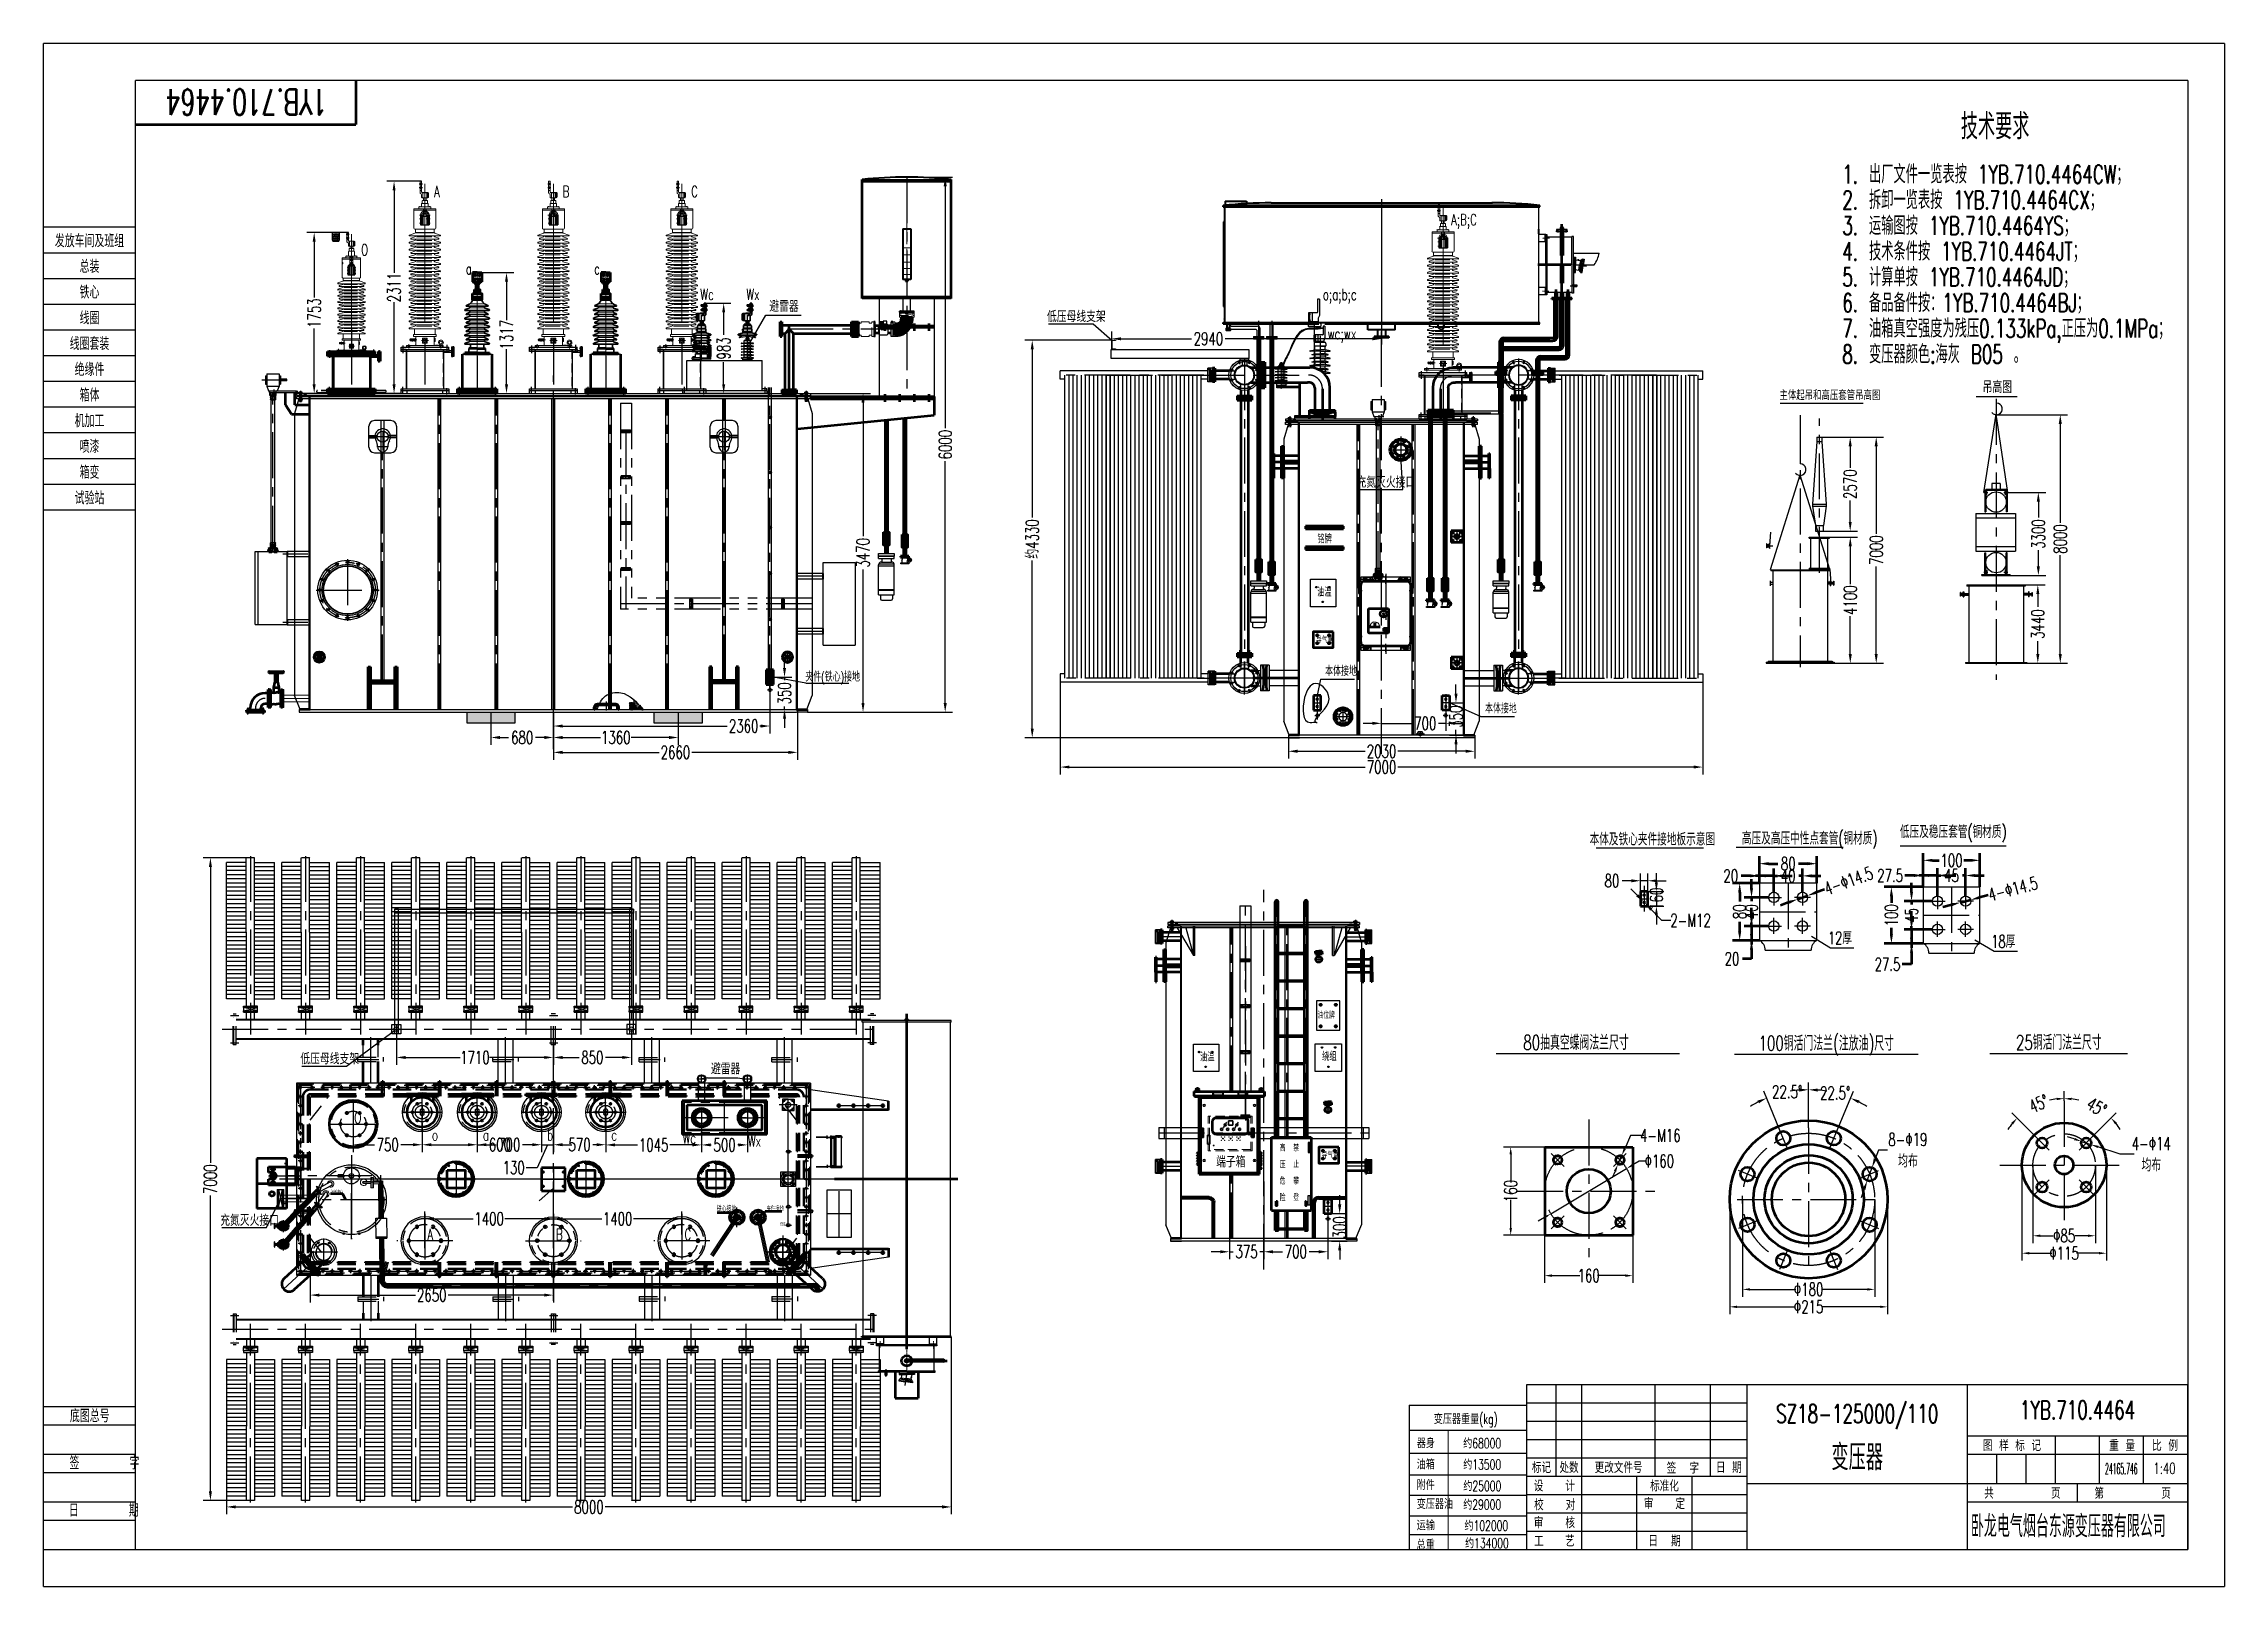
# Model space of a CAD drawing. Header units: millimetres. Extents: x -1000 to 22760, y -400 to 16400.
import ezdxf
from ezdxf.enums import TextEntityAlignment as Align
from ezdxf.lldxf.tags import DXFTag

# ---------------------------------------------------------------- set-up
doc = ezdxf.new("R2010")
doc.units = ezdxf.units.MM
doc.header["$LTSCALE"] = 400
for name, pattern in [('ACAD_ISO02W100', [15, 12, -3]), ('ACISOTGB', [9, 4, -1, 1, -1, 1, -1]), ('AD_LTYPE2 0.13 mm', [16, 13, -1, 1, -1]), ('AM_ISO08W050', [18, 12, -1.5, 3, -1.5]), ('CENTER', [2, 1.25, -0.25, 0.25, -0.25]), ('CENTER2', [28.575, 19.05, -3.175, 3.175, -3.175]), ('DASHED', [0.75, 0.5, -0.25]), ('DASHED2', [0.375, 0.25, -0.125]), ('DIVIDE', [1.25, 0.5, -0.25, 0, -0.25, 0, -0.25]), ('EB_DASH', [6, 3, -3]), ('EB_DASHDOT', [39, 30, -3, 3, -3]), ('PHANTOM', [2.5, 1.25, -0.25, 0.25, -0.25, 0.25, -0.25]), ('PHANTOM2', [1.25, 0.625, -0.125, 0.125, -0.125, 0.125, -0.125]), ('虚线', [2, 1, -1])]:
    doc.linetypes.add(name, pattern=pattern)
for name, color, linetype, lineweight in [('0粗实线层', 7, 'Continuous', 50), ('1.粗实线', 1, 'Continuous', 50), ('1虚线层', 5, 'DASHED', 25), ('2.点划线', 2, 'CENTER', 18), ('2中心线层', 1, 'CENTER', 25), ('3双点划线层', 4, 'PHANTOM', 25), ('4细实线层', 2, 'Continuous', 25), ('5文字层', 6, 'Continuous', 25), ('6标注层', 3, 'Continuous', 25), ('ACAD中线层', 1, 'AD_LTYPE2 0.13 mm', 13), ('ACAD粗线层', 7, 'Continuous', 30), ('ACAD细线层', 3, 'Continuous', 13), ('CAXA0', 7, 'Continuous', 70), ('CAXA1', 1, 'EB_DASHDOT', 25), ('CAXA5', 4, 'Continuous', 25), ('CU', 5, 'Continuous', 30), ('tablist', 3, 'Continuous', 25), ('XU', 1, 'DASHED2', 9), ('尺寸线', 3, 'Continuous', 18), ('电缆', 7, 'Continuous', 60), ('粗实线层', 7, 'Continuous', 35), ('细实线', 3, 'Continuous', 20), ('细实线层', 7, 'Continuous', 18), ('虚线', 6, 'EB_DASH', 18), ('轮廓1', 7, 'Continuous', 25), ('轮廓线', 7, 'Continuous', 40)]:
    doc.layers.add(name, color=color, linetype=linetype, lineweight=lineweight)
for name, color, linetype in [('1', 5, 'DASHED2'), ('1轮廓实线层', 7, 'Continuous'), ('2', 2, 'CENTER'), ('2细线层', 4, 'Continuous'), ('3', 1, 'PHANTOM2'), ('3中心线层', 1, 'CENTER'), ('4', 2, 'Continuous'), ('4虚线层', 6, 'DASHED'), ('5', 3, 'Continuous'), ('5剖面线层', 2, 'Continuous'), ('6', 4, 'DIVIDE'), ('INTE_THICK', 7, 'Continuous'), ('MAIN', 3, 'Continuous'), ('YX', 7, 'Continuous'), ('中心线', 1, 'CENTER2'), ('图框层', 7, 'Continuous')]:
    doc.layers.add(name, color=color, linetype=linetype)
doc.layers.add('中心线层', color=1, linetype='点画线', lineweight=18, true_color=0xff0000)
doc.layers.add('虚线层', color=6, linetype='虚线', lineweight=18, true_color=0xff00ff)
doc.styles.add('PC_TEXTSTYLE', font='txt.shx', dxfattribs={"width": 0.67, "bigfont": 'hztxt.shx'})
doc.styles.add('PC_TEXTSTYLE1', font='txt.shx', dxfattribs={"width": 0.67, "bigfont": 'hztxt.shx'})
doc.styles.get("Standard").update_dxf_attribs({"font": 'txt.shx', "width": 0.67, "bigfont": 'hztxt.shx'})
doc.styles.add('TH_GBDIM', font='txt.shx', dxfattribs={"width": 0.67, "bigfont": 'hztxt.shx'})
doc.styles.add('TH_GBTEXTDIM', font='txt', dxfattribs={"width": 0.67, "height": 3.5, "bigfont": 'hztxt'})
tags = doc.linetypes.add('点画线', pattern=[18, 12, -2, 2, -2]).pattern_tags.tags
tags[10:11] = [DXFTag(74, 4), DXFTag(75, 0), DXFTag(340, '0'), DXFTag(46, 1.0), DXFTag(50, 0.0), DXFTag(44, 0.0), DXFTag(45, 0.0)]
tags[8:9] = [DXFTag(74, 4), DXFTag(75, 0), DXFTag(340, '0'), DXFTag(46, 1.0), DXFTag(50, 0.0), DXFTag(44, 0.0), DXFTag(45, 0.0)]
tags[6:7] = [DXFTag(74, 4), DXFTag(75, 0), DXFTag(340, '0'), DXFTag(46, 1.0), DXFTag(50, 0.0), DXFTag(44, 0.0), DXFTag(45, 0.0)]
tags[4:5] = [DXFTag(74, 4), DXFTag(75, 0), DXFTag(340, '0'), DXFTag(46, 1.0), DXFTag(50, 0.0), DXFTag(44, 0.0), DXFTag(45, 0.0)]
doc.dimstyles.new('TH_GBDIM', dxfattribs={"dimscale": 40, "dimtxt": 3.5, "dimasz": 2.5, "dimexe": 2, "dimexo": 0, "dimgap": 1.5, "dimtad": 0, "dimtoh": 1, "dimdec": 1, "dimdsep": 46, "dimtxsty": 'TH_GBDIM', "dimcen": 2.5, "dimclrd": 3, "dimclre": 3, "dimclrt": 6, "dimadec": 0, "dimazin": 2, "dimtfac": 0.714286, "dimtdec": 1, "dimtmove": 0, "dimatfit": 3, "dimfxl": 0, "dimtzin": 0, "dimlwd": -1, "dimlwe": -1, "dimarcsym": 0})
pattern_1 = [(45, (1448.5772, 12601.8445), (-2.245064, 2.245064), [])]
pattern_2 = [(315, (1448.5772, 12518.9284), (-2.245064, -2.245064), [])]
pattern_3 = [(135, (7658.9434, 12601.8445), (2.245064, 2.245064), [])]
pattern_4 = [(225, (7658.9434, 12518.9284), (2.245064, -2.245064), [])]
pattern_5 = [(135, (14926.8682, 12323.008), (2.245064, 2.245064), [])]
pattern_6 = [(225, (14926.8682, 12240.092), (2.245064, -2.245064), [])]
pattern_7 = [(45, (12226.5207, 12323.008), (-2.245064, 2.245064), [])]
pattern_8 = [(315, (12226.5207, 12240.092), (-2.245064, -2.245064), [])]
pattern_9 = [(135, (13643.6528, 6840.503), (2.245064, 2.245064), [])]
pattern_10 = [(225, (13643.6528, 6757.5867), (2.245064, -2.245064), [])]
pattern_11 = [(45, (10943.3053, 6840.503), (-2.245064, 2.245064), [])]
pattern_12 = [(315, (10943.3053, 6757.5867), (-2.245064, -2.245064), [])]

msp = doc.modelspace()

# ---------------------------------------------------------------- texts
at = {"color": 3, "lineweight": 0, "style": 'PC_TEXTSTYLE1', "width": 0.67}
for s, p in [('变压器重量(kg)', (14145.879, 1368.475)), ('器身', (13960.219, 1105.831)), ('约68000', (14466.637, 1103.545)), ('油箱', (13960.219, 874.179)), ('约13500', (14466.637, 871.969)), ('附件', (13960.219, 650.594)), ('约25000', (14468.047, 638.022)), ('变压器油', (13960.219, 442.885)), ('约29000', (14466.637, 436.129)), ('运输', (13960.219, 211.34)), ('约102000', (14480.159, 206.159)), ('总重       ', (13958.895, 0.085)), ('约134000', (14486.92, 15.126))]:
    msp.add_text(s, height=109.5494, dxfattribs=at).set_placement(p)
at = {"char_height": 87, "width": 5.68e-14, "attachment_point": 1, "rotation": 0, "style": 'PC_TEXTSTYLE'}
for insert in [(12875.373, 10467.01), (11599.231, 5404.446)]:
    msp.add_mtext('{\\C6;油温}', dxfattribs=dict(at, insert=insert))
at = {"color": 6, "insert": (7025.486, 3560.345), "char_height": 33.7458, "width": 836.40661, "attachment_point": 1, "style": 'TH_GBDIM'}
msp.add_mtext('绕组', dxfattribs=at)
at = {"layer": '5文字层', "style": 'PC_TEXTSTYLE', "width": 0.667}
msp.add_text('技术要求', height=280, dxfattribs=at).set_placement((20262.221, 15638.3), align=Align.TOP_CENTER)
for s, p in [('1. 出厂文件一览表按 1YB.710.4464CW；', (18597.33, 15078.3)), ('2. 拆卸一览表按 1YB.710.4464CX；', (18597.33, 14798.3)), ('3. 运输图按 1YB.710.4464YS；', (18597.33, 14518.3)), ('4. 技术条件按 1YB.710.4464JT；', (18597.33, 14238.3)), ('5. 计算单按 1YB.710.4464JD；', (18597.33, 13958.3)), ('6. 备品备件按：1YB.710.4464BJ；', (18597.33, 13678.3)), ('7. 油箱真空强度为残压0.133kPa,正压为0.1MPa；', (18597.33, 13398.3)), ('8. 变压器颜色:海灰 B05 。', (18597.33, 13118.3))]:
    msp.add_text(s, height=200, dxfattribs=at).set_placement(p, align=Align.TOP_LEFT)
at = {"layer": '5文字层', "width": 0.67}
for s, height, style, p in [('A', 122.5, 'PC_TEXTSTYLE', (3254.247, 14728.163)), ('B', 122.5, 'PC_TEXTSTYLE', (4654.247, 14728.163)), ('C', 122.5, 'PC_TEXTSTYLE', (6054.247, 14728.163)), ('A;B;C', 122.5, 'PC_TEXTSTYLE', (14334.016, 14421.934)), ('O', 122.5, 'PC_TEXTSTYLE', (2458.637, 14093.303)), ('a', 122.5, 'PC_TEXTSTYLE', (3599.31, 13886.916)), ('c', 122.5, 'PC_TEXTSTYLE', (4997.418, 13886.916)), ('Wc', 122.5, 'PC_TEXTSTYLE', (6154.748, 13608.886)), ('Wx', 122.5, 'PC_TEXTSTYLE', (6656.697, 13608.886)), ('避雷器', 122.5, 'PC_TEXTSTYLE', (6906.902, 13478.366)), ('o;a;b;c', 122.5, 'PC_TEXTSTYLE', (12937.08, 13608.079)), ('低压母线支架', 122.5, 'PC_TEXTSTYLE', (9931.759, 13367.432)), ('wc;wx', 122.5, 'PC_TEXTSTYLE', (12989.221, 13180.277)), ('主体起吊和高压套管吊高图', 101.24798, 'TH_GBTEXTDIM', (17912.256, 12518.429)), ('吊高图', 132.888, 'TH_GBTEXTDIM', (20125.486, 12593.804)), ('充氮灭火接口', 122.5, 'PC_TEXTSTYLE', (13304.614, 11563.286)), ('夹件(铁心)接地', 95.55, 'PC_TEXTSTYLE', (7299.273, 9453.168)), ('本体接地', 95.55, 'PC_TEXTSTYLE', (12962.67, 9515.655)), ('本体接地', 95.55, 'PC_TEXTSTYLE', (14704.744, 9107.691)), ('本体及铁心夹件接地板示意图', 136.5, 'PC_TEXTSTYLE', (15843.7, 7667.923)), ('高压及高压中性点套管(铜材质)', 136.5, 'PC_TEXTSTYLE', (17502.656, 7678.142)), ('低压母线支架', 122.5, 'PC_TEXTSTYLE', (1797.095, 5284.642)), ('避雷器', 122.5, 'PC_TEXTSTYLE', (6270.767, 5174.653)), ('O', 122.5, 'PC_TEXTSTYLE', (2385.604, 4641.225)), ('o', 122.5, 'PC_TEXTSTYLE', (3231.109, 4454.358)), ('a', 122.5, 'PC_TEXTSTYLE', (3785.583, 4454.358)), ('b', 122.5, 'PC_TEXTSTYLE', (4485.583, 4454.358)), ('c', 122.5, 'PC_TEXTSTYLE', (5185.583, 4454.358)), ('Wc', 122.5, 'PC_TEXTSTYLE', (5961.22, 4421.389)), ('Wx', 122.5, 'PC_TEXTSTYLE', (6673.874, 4389.352)), ('端子箱', 122.5, 'PC_TEXTSTYLE', (11774.806, 4162.382)), ('充氮灭火接口', 122.5, 'PC_TEXTSTYLE', (924.1, 3525.225)), ('A', 122.5, 'PC_TEXTSTYLE', (3181.545, 3371.225)), ('B', 122.5, 'PC_TEXTSTYLE', (4581.545, 3371.225)), ('C', 122.5, 'PC_TEXTSTYLE', (5981.545, 3371.225))]:
    msp.add_text(s, height=height, dxfattribs=dict(at, style=style)).set_placement(p)
at = {"layer": '5文字层', "char_height": 136.5, "width": 1353.61496, "attachment_point": 2, "style": 'PC_TEXTSTYLE'}
for s, insert in [('低压及稳压套管(铜材质)', (19805.782, 7885.219)), ('12厚', (18571.309, 6729.075)), ('18厚', (20351.221, 6691.132))]:
    msp.add_mtext(s, dxfattribs=dict(at, insert=insert))
at = {"layer": '5文字层', "char_height": 160, "attachment_point": 2}
for s, insert, width in [('80抽真空蝶阀法兰尺寸', (15695.675, 5601.961), 2000), ('100铜活门法兰(注放油)尺寸', (18422.095, 5594.063), 2000), ('25铜活门法兰尺寸', (20955.817, 5603.099), 1500)]:
    msp.add_mtext(s, dxfattribs=dict(at, insert=insert, width=width))
at = {"layer": '6标注层', "color": 6, "char_height": 140, "attachment_point": 5}
for insert in [(17996.959, 4985.475), (18519.643, 4972.764)]:
    msp.add_mtext('22.5°', dxfattribs=dict(at, insert=insert))
for insert, rotation in [((20736.968, 4856.678), 22.5), ((21368.929, 4818.942), 330.6343564)]:
    msp.add_mtext('45°', dxfattribs=dict(at, insert=insert, rotation=rotation))

# ---------------------------------------------------------------- blocks, each defined once
blk = doc.blocks.new('A$C2EB3477B')
at = {"linetype": 'Continuous'}
for p, q in [((-1185, 160), (-1215, 160)), ((-1215, 160), (-1215, 150)), ((-1185, 150), (-1185, 160))]:
    blk.add_line(p, q, dxfattribs=at)
at = {"color": 6, "linetype": 'Continuous'}
for p, q in [((-1215, 150), (-1215, 0)), ((-1185, 150), (-1185, 0))]:
    blk.add_line(p, q, dxfattribs=at)
at = {"color": 1, "linetype": 'CENTER'}
blk.add_line((-1200, 173), (-1200, 0), dxfattribs=at)
blk = doc.blocks.new('A$C2EA9775C')
for p, q in [((-275, -70), (-275, 95)), ((-265, 95), (-275, 95)), ((-265, -70), (-265, 95)), ((-265, -175), (-265, 95)), ((0, 70), (-265, 70)), ((-185, 70), (-185, 175)), ((-185, 175), (-160, 175)), ((-160, 70), (-160, 175)), ((-160, 13), (0, 13)), ((-275, -70), (-275, -175)), ((-275, -175), (-265, -175)), ((0, -70), (-265, -70)), ((-185, -175), (-185, -70)), ((-160, -175), (-185, -175)), ((-160, -12), (0, -12)), ((-160, -70), (-160, -175))]:
    blk.add_line(p, q)
at = {"color": 1, "linetype": 'CENTER'}
blk.add_line((0, 0), (-275, 0), dxfattribs=at)
at = {"color": 6, "linetype": 'ACISOTGB'}
for p, q in [((-185, -70), (-185, 70)), ((-160, -70), (-160, 70))]:
    blk.add_line(p, q, dxfattribs=at)
at = {"color": 1}
blk.add_line((-160, 0), (0, 0), dxfattribs=at)
blk = doc.blocks.new('A$C56D739F4')
at = {"color": 1, "linetype": 'CENTER'}
for p, q in [((0, 300), (314, 300)), ((157, 315), (157, 465))]:
    blk.add_line(p, q, dxfattribs=at)
at = {"layer": '0粗实线层', "color": 0}
for p, q in [((0, 465), (25, 465)), ((0, 0), (0, 465)), ((0, 380), (25, 380)), ((0, 315), (314, 315)), ((0, 285), (314, 285)), ((25, 465), (25, 315)), ((25, 285), (25, 0)), ((289, 465), (314, 465)), ((289, 315), (289, 465)), ((289, 380), (314, 380)), ((289, 0), (289, 285)), ((314, 465), (314, 0)), ((0, 220), (25, 220)), ((289, 220), (314, 220))]:
    blk.add_line(p, q, dxfattribs=at)
blk = doc.blocks.new('A$C26587000')
at = {"color": 0}
for p, q in [((-150, -115), (-150, 115)), ((90, 175), (-90, 175)), ((150, 115), (150, -115)), ((-90, -175), (90, -175))]:
    blk.add_line(p, q, dxfattribs=at)
at = {"color": 5}
for p, q in [((-150, 12), (-60, 12)), ((-15, -175), (-15, 175)), ((15, -175), (15, 175)), ((150, 12), (60, 12)), ((-150, -12), (-59, -12)), ((150, -12), (59, -12))]:
    blk.add_line(p, q, dxfattribs=at)
at = {"color": 1}
for p, q in [((40, 0), (-150, 0)), ((0, 40), (0, -150)), ((40, 0), (150, 0))]:
    blk.add_line(p, q, dxfattribs=at)
at = {"color": 6}
for p, q in [((-60, 12), (-59, 12)), ((60, 12), (59, 12))]:
    blk.add_line(p, q, dxfattribs=at)
at = {"color": 5}
blk.add_circle((0, 0), 60, dxfattribs=at)
at = {"color": 0}
for centre, radius, start, end in [((-90, 115), 60, 90, 180), ((0, 0), 85, 328.5963, 211.4037), ((90, 115), 60, 0, 90), ((-90, -115), 60, 180, 270), ((-175, -107), 120, 358.9582, 31.4037), ((0, -110), 55, 178.9582, 1.0418), ((175, -107), 120, 148.5963, 181.0418), ((90, -115), 60, 270, 0)]:
    blk.add_arc(centre, radius, start, end, dxfattribs=at)
at = {"layer": '2中心线层'}
for p, q in [((63, 0), (-63, 0)), ((0, 63), (0, -149)), ((63, -110), (-63, -110))]:
    blk.add_line(p, q, dxfattribs=at)
blk = doc.blocks.new('A$C5FF36040')
for radius in [15, 3]:
    blk.add_circle((0, 0), radius)
at = {"layer": '2中心线层'}
for p, q in [((-16.5, 0), (16.5, 0)), ((0, 16.5), (0, -16.5))]:
    blk.add_line(p, q, dxfattribs=at)
at = {"layer": '4细实线层'}
blk.add_arc((0, 0), 4, 0, 270, dxfattribs=at)
blk = doc.blocks.new('A$C0491793B')
at = {"layer": '0粗实线层', "ltscale": 10}
for p, q in [((40, 117), (-40, 117)), ((-40, 117), (-40, -43)), ((40, -43), (40, 117)), ((-40, -43), (40, -43)), ((-13, -93), (13, -93)), ((-13, -93), (-13, -107)), ((-13, -107), (13, -107)), ((13, -93), (13, -107))]:
    blk.add_line(p, q, dxfattribs=at)
for centre in [(0, 78), (0, -2)]:
    blk.add_circle(centre, 6, dxfattribs=at)
at = {"layer": '2中心线层'}
for p, q in [((-48, 37), (48, 37)), ((14, 78), (-14, 78)), ((0, 134), (0, -144)), ((0, 92), (0, 63)), ((0, -17), (0, 12)), ((-27, -100), (27, -100)), ((14, -2), (-14, -2))]:
    blk.add_line(p, q, dxfattribs=at)
at = {"layer": '4细实线层'}
for centre, start, end in [((0, 78), 262.5, 173.2132), ((0, -2), 186.7868, 97.5)]:
    blk.add_arc(centre, 8.84, start, end, dxfattribs=at)
blk = doc.blocks.new('A$C44B90BF6')
for p, q in [((-268, 744), (-268, 804)), ((-268, 804), (268, 804)), ((268, 744), (-268, 744)), ((-228, 784), (-218, 784)), ((-228, 764), (-218, 764)), ((-208, 784), (-218, 784)), ((-208, 764), (-218, 764)), ((208, 784), (218, 784)), ((208, 764), (218, 764)), ((227, 784), (218, 784)), ((227, 764), (218, 764)), ((268, 804), (268, 744)), ((-268, 0), (-268, 60)), ((-268, 60), (268, 60)), ((268, 0), (-268, 0)), ((-228, 40), (-218, 40)), ((-228, 20), (-218, 20)), ((-208, 40), (-218, 40)), ((-208, 20), (-218, 20)), ((208, 40), (218, 40)), ((208, 20), (218, 20)), ((227, 40), (218, 40)), ((227, 20), (218, 20)), ((268, 60), (268, 0))]:
    blk.add_line(p, q)
for centre, start, end in [((-228, 774), 90, 270), ((-208, 774), 270, 90), ((208, 774), 90, 270), ((227, 774), 270, 90), ((-228, 30), 90, 270), ((-208, 30), 270, 90), ((208, 30), 90, 270), ((227, 30), 270, 90)]:
    blk.add_arc(centre, 10, start, end)
at = {"layer": '1虚线层'}
for p, q in [((-166, 744), (-166, 804)), ((-160, 744), (-160, 804)), ((160, 804), (160, 744)), ((166, 804), (166, 744)), ((-166, 0), (-166, 60)), ((-160, 0), (-160, 60)), ((160, 60), (160, 0)), ((166, 60), (166, 0))]:
    blk.add_line(p, q, dxfattribs=at)
at = {"layer": '2中心线层'}
for p, q in [((-175, 774), (-260, 774)), ((-218, 804), (-218, 745)), ((0, 728), (0, 816)), ((171, 774), (264, 774)), ((218, 804), (218, 744)), ((-175, 30), (-260, 30)), ((-218, 60), (-218, 1)), ((0, -16), (0, 72)), ((171, 30), (264, 30)), ((218, 60), (218, 0))]:
    blk.add_line(p, q, dxfattribs=at)
blk = doc.blocks.new('A$C118848ED')
for centre in [(15, 15), (85, 15)]:
    blk.add_circle(centre, 3)
at = {"layer": '1虚线层'}
for p, q in [((0, 30), (0, 0)), ((0, 30), (100, 30)), ((100, 0), (100, 30)), ((0, 0), (100, 0))]:
    blk.add_line(p, q, dxfattribs=at)
at = {"layer": '2中心线层'}
for p, q in [((0, 15), (100, 15)), ((15, 0), (15, 30)), ((85, 0), (85, 30))]:
    blk.add_line(p, q, dxfattribs=at)
at = {"layer": '5文字层'}
blk.add_line((50, 0), (50, 30), dxfattribs=at)
blk = doc.blocks.new('A$C6B2B07EF')
at = {"color": 0}
for p, q in [((9, 255), (9, 225)), ((424, 255), (9, 255)), ((424, 225), (424, 255)), ((9, 225), (424, 225)), ((9, 30), (9, 0)), ((424, 30), (9, 30)), ((424, 0), (424, 30)), ((9, 0), (424, 0))]:
    blk.add_line(p, q, dxfattribs=at)
for centre in [(24, 240), (409, 240), (24, 15), (409, 15)]:
    blk.add_circle(centre, 3.5, dxfattribs=at)
at = {"layer": '1虚线层'}
for p, q in [((13, 255), (13, 225)), ((420, 255), (420, 225)), ((13, 30), (13, 0)), ((420, 30), (420, 0))]:
    blk.add_line(p, q, dxfattribs=at)
at = {"layer": '3中心线层'}
for p, q in [((0, 240), (429, 240)), ((24, 255), (24, 225)), ((409, 255), (409, 225)), ((4, 15), (430, 15)), ((24, 30), (24, 0)), ((409, 30), (409, 0))]:
    blk.add_line(p, q, dxfattribs=at)
at = {"layer": '4虚线层', "style": 'PC_TEXTSTYLE', "width": 0.667}
blk.add_text('铭牌', height=87, rotation=0, dxfattribs=at).set_placement((141, 68))
blk = doc.blocks.new('A$C1AA86A83')
at = {"layer": '0粗实线层'}
blk.add_blockref('A$C6B2B07EF', (0, 0), dxfattribs=at)
blk = doc.blocks.new('A$C717C59A6')
for centre, radius in [((-65, 134), 8), ((-65, 49), 8), ((-65, 134), 3), ((-65, 49), 3), ((65, 134), 8), ((65, 49), 8), ((65, 134), 3), ((65, 49), 3)]:
    blk.add_circle(centre, radius)
at = {"layer": '0粗实线层', "color": 0}
blk.add_lwpolyline([(108, 172), (-108, 172), (-108, 0), (108, 0)], close=True, dxfattribs=at)
at = {"layer": '2中心线层'}
for p, q in [((-54, 134), (-74, 134)), ((-54, 49), (-74, 49)), ((-65, 144), (-65, 123)), ((-65, 59), (-65, 38)), ((76, 134), (56, 134)), ((76, 49), (56, 49)), ((65, 144), (65, 123)), ((65, 59), (65, 38))]:
    blk.add_line(p, q, dxfattribs=at)
at = {"layer": '6标注层'}
for centre in [(-65, 134), (-65, 49), (65, 134), (65, 49)]:
    blk.add_arc(centre, 4.33, 90, 0, dxfattribs=at)
at = {"layer": '5文字层', "style": 'PC_TEXTSTYLE', "width": 0.67}
blk.add_text('导气盒', height=68, dxfattribs=at).set_placement((-77, 49))
blk = doc.blocks.new('A$C383C70B5')
for centre, radius in [((80, 106), 97.5), ((6, 137), 11), ((6, 75), 11), ((49, 180), 11), ((49, 32), 11), ((111, 180), 11), ((111, 32), 11), ((154, 137), 11), ((154, 76), 11)]:
    blk.add_circle(centre, radius)
at = {"layer": '2中心线层'}
for p, q in [((26, 128), (-18, 147)), ((26, 84), (-18, 65)), ((-17, 106), (178, 106)), ((58, 160), (39, 204)), ((60, 57), (39, 8)), ((80, 216), (80, 0)), ((100, 57), (121, 8)), ((102, 160), (121, 204)), ((129, 126), (178, 147)), ((129, 86), (178, 65))]:
    blk.add_line(p, q, dxfattribs=at)
for start, end in [(112.4771, 292.5229), (292.4771, 112.5229)]:
    blk.add_arc((80, 106), 80, start, end, dxfattribs=at)
at = {"layer": '3中心线层'}
blk.add_circle((80, 106), 80, dxfattribs=at)
at = {"layer": '3双点划线层'}
for start, end in [(112.4593, 292.5407), (292.4593, 112.5407)]:
    blk.add_arc((80, 106), 45, start, end, dxfattribs=at)
blk = doc.blocks.new('A$C03943FD4')
at = {"layer": '0粗实线层'}
for centre, radius in [((330, -134), 118), ((238, -96), 10), ((238, -172), 10), ((330, -134), 70), ((330, -134), 62.5), ((292, -42), 10), ((292, -226), 10), ((368, -42), 10), ((368, -226), 10), ((422, -96), 10), ((422, -172), 10)]:
    blk.add_circle(centre, radius, dxfattribs=at)
at = {"layer": '2中心线层'}
for p, q in [((330, 9), (330, -277)), ((195, -134), (465, -134))]:
    blk.add_line(p, q, dxfattribs=at)
blk.add_circle((330, -134), 100, dxfattribs=at)
blk = doc.blocks.new('A$C27E902EB')
at = {"layer": '0粗实线层'}
for centre, radius in [((0, 0), 57.5), ((-30, 30), 7), ((0, 0), 16.2), ((0, 0), 12.5), ((30, 30), 7), ((-30, -30), 7), ((30, -30), 7)]:
    blk.add_circle(centre, radius, dxfattribs=at)
at = {"layer": '2中心线层'}
for p, q in [((-24, 24), (-36, 36)), ((0, 60), (0, -60)), ((24, 24), (36, 36)), ((58, 0), (-57, 0)), ((-24, -24), (-36, -36)), ((24, -24), (36, -36))]:
    blk.add_line(p, q, dxfattribs=at)
blk.add_circle((0, 0), 42.5, dxfattribs=at)
blk = doc.blocks.new('开关传动轴支架')
at = {"layer": '2中心线层'}
for p, q in [((-50, 0), (50, 0)), ((-30, 72), (30, 72)), ((0, 100), (0, -100)), ((-30, -72), (30, -72))]:
    blk.add_line(p, q, dxfattribs=at)
at = {"layer": '4细实线层'}
for points in [[(-50, 100), (-50, 38)], [(0, 38), (-50, 38), (-50, 100), (305, 100), (305, -100), (-50, -100), (-50, -38), (0, -38)], [(18, 82), (-18, 82)], [(-18, 64), (18, 64)], [(-18, -64), (18, -64)], [(18, -82), (-18, -82)]]:
    blk.add_lwpolyline(points, dxfattribs=at)
for centre, radius, start, end in [((-18, 72), 9, 90, 270), ((0, 0), 37.5, 270, 90), ((18, 72), 9, 270, 90), ((-18, -72), 9, 90, 270), ((18, -72), 9, 270, 90)]:
    blk.add_arc(centre, radius, start, end, dxfattribs=at)
blk = doc.blocks.new('A$C30575253')
for centre, radius in [((0, 0), 325), ((0, 0), 281), ((0, 0), 266), ((0, 0), 261), ((-116, 279), 12), ((0, 302), 12), ((116, 279), 12), ((-302, 0), 12), ((-279, 116), 12), ((-214, 214), 12), ((214, 214), 12), ((279, 116), 12), ((302, 0), 12), ((-279, -116), 12), ((-214, -214), 12), ((214, -214), 12), ((279, -116), 12), ((-116, -279), 12), ((0, -302), 12), ((116, -279), 12)]:
    blk.add_circle(centre, radius)
at = {"layer": '2中心线层'}
for p, q in [((-94, 289), (-138, 270)), ((-125, 302), (-107, 257)), ((24, 302), (-24, 302)), ((0, 336), (0, -336)), ((0, 326), (0, 278)), ((138, 270), (94, 289)), ((125, 302), (107, 257)), ((-344, 0), (344, 0)), ((-326, 0), (-278, 0)), ((-302, 125), (-257, 107)), ((-302, 24), (-302, -24)), ((-270, 138), (-289, 94)), ((-197, 231), (-231, 197)), ((-231, 231), (-197, 197)), ((231, 197), (197, 231)), ((231, 231), (197, 197)), ((302, 125), (257, 107)), ((289, 94), (270, 138)), ((302, -24), (302, 24)), ((-302, -125), (-257, -107)), ((-289, -94), (-270, -138)), ((-231, -197), (-197, -231)), ((-231, -231), (-197, -197)), ((197, -231), (231, -197)), ((231, -231), (197, -197)), ((302, -125), (257, -107)), ((270, -138), (289, -94)), ((326, 0), (278, 0)), ((-138, -270), (-94, -289)), ((-125, -302), (-107, -257)), ((-24, -302), (24, -302)), ((0, -326), (0, -278)), ((94, -289), (138, -270)), ((125, -302), (107, -257))]:
    blk.add_line(p, q, dxfattribs=at)
blk.add_circle((0, 0), 302, dxfattribs=at)
blk = doc.blocks.new('*D33')
at = {"color": 3}
for p, q in [((4554, 3545), (4554, 2692)), ((1904, 3300), (1904, 2692)), ((2004, 2772), (3050, 2772)), ((4454, 2772), (3407, 2772))]:
    blk.add_line(p, q, dxfattribs=at)
for points in [[(2004, 2788), (2004, 2755), (1904, 2772)], [(4454, 2788), (4454, 2755), (4554, 2772)]]:
    blk.add_solid(points, dxfattribs=at)
at = {"layer": 'Defpoints', "color": 0}
for p in [(4554, 3545), (1904, 3300), (4554, 2772)]:
    blk.add_point(p, dxfattribs=at)
at = {"color": 6, "insert": (3229, 2772), "char_height": 140, "attachment_point": 5, "style": 'TH_GBDIM'}
blk.add_mtext('2650', dxfattribs=at)
blk = doc.blocks.new('A$C6EA47284')
for centre in [(0, 2000), (0, 2000), (0, 1900), (0, 1900), (125, 2000), (245, 2000), (345, 2000), (445, 2000), (545, 2000), (645, 2000), (745, 2000), (845, 2000), (965, 2000), (1065, 2000), (1165, 2000), (1265, 2000), (1365, 2000), (1465, 2000), (1585, 2000), (1685, 2000), (1785, 2000), (1885, 2000), (1985, 2000), (2085, 2000), (2205, 2000), (2305, 2000), (2405, 2000), (2505, 2000), (2605, 2000), (2705, 2000), (2805, 2000), (2905, 2000), (3005, 2000), (3105, 2000), (3205, 2000), (3305, 2000), (3425, 2000), (3525, 2000), (3625, 2000), (3725, 2000), (3825, 2000), (3925, 2000), (4045, 2000), (4145, 2000), (4245, 2000), (4345, 2000), (4445, 2000), (4545, 2000), (4665, 2000), (4765, 2000), (4865, 2000), (4965, 2000), (5065, 2000), (5165, 2000), (5265, 2000), (5385, 2000), (5510, 2000), (5510, 1900), (5510, 1900), (0, 1800), (0, 1700), (5510, 1800), (5510, 1700), (0, 1600), (0, 1500), (5510, 1600), (5510, 1500), (0, 1400), (0, 1300), (0, 1200), (5510, 1400), (5510, 1300), (5510, 1200), (0, 1100), (0, 1000), (5510, 1100), (5510, 1000), (0, 900), (0, 800), (5510, 900), (5510, 800), (0, 700), (0, 600), (0, 500), (5510, 700), (5510, 600), (5510, 500), (0, 400), (0, 300), (5510, 400), (5510, 300), (0, 200), (0, 100), (0, 100), (0, 0), (125, 0), (245, 0), (345, 0), (445, 0), (545, 0), (645, 0), (745, 0), (845, 0), (965, 0), (1065, 0), (1165, 0), (1265, 0), (1365, 0), (1465, 0), (1585, 0), (1685, 0), (1785, 0), (1885, 0), (1985, 0), (2085, 0), (2205, 0), (2305, 0), (2405, 0), (2505, 0), (2605, 0), (2705, 0), (2805, 0), (2905, 0), (3005, 0), (3105, 0), (3205, 0), (3305, 0), (3425, 0), (3525, 0), (3625, 0), (3725, 0), (3825, 0), (3925, 0), (4045, 0), (4145, 0), (4245, 0), (4345, 0), (4445, 0), (4545, 0), (4665, 0), (4765, 0), (4865, 0), (4965, 0), (5065, 0), (5165, 0), (5265, 0), (5385, 0), (5510, 200), (5510, 100), (5510, 100), (5510, 0)]:
    blk.add_circle(centre, 12)
at = {"layer": '2中心线层'}
for p, q in [((24, 2000), (-24, 2000)), ((24, 2000), (-24, 2000)), ((0, 1976), (0, 2024)), ((0, 1976), (0, 2024)), ((0, 1876), (0, 1924)), ((0, 1876), (0, 1924)), ((69, 2000), (21, 2000)), ((149, 2000), (101, 2000)), ((125, 1976), (125, 2024)), ((269, 2000), (221, 2000)), ((245, 1976), (245, 2024)), ((369, 2000), (321, 2000)), ((345, 1976), (345, 2024)), ((469, 2000), (421, 2000)), ((445, 1976), (445, 2024)), ((569, 2000), (521, 2000)), ((545, 1976), (545, 2024)), ((669, 2000), (621, 2000)), ((645, 1976), (645, 2024)), ((769, 2000), (721, 2000)), ((745, 1976), (745, 2024)), ((869, 2000), (821, 2000)), ((845, 1976), (845, 2024)), ((989, 2000), (941, 2000)), ((965, 1976), (965, 2024)), ((1089, 2000), (1041, 2000)), ((1065, 1976), (1065, 2024)), ((1189, 2000), (1141, 2000)), ((1165, 1976), (1165, 2024)), ((1289, 2000), (1241, 2000)), ((1265, 1976), (1265, 2024)), ((1389, 2000), (1341, 2000)), ((1365, 1976), (1365, 2024)), ((1489, 2000), (1441, 2000)), ((1465, 1976), (1465, 2024)), ((1609, 2000), (1561, 2000)), ((1585, 1976), (1585, 2024)), ((1709, 2000), (1661, 2000)), ((1685, 1976), (1685, 2024)), ((1809, 2000), (1761, 2000)), ((1785, 1976), (1785, 2024)), ((1909, 2000), (1861, 2000)), ((1885, 1976), (1885, 2024)), ((2009, 2000), (1961, 2000)), ((1985, 1976), (1985, 2024)), ((2109, 2000), (2061, 2000)), ((2085, 1976), (2085, 2024)), ((2229, 2000), (2181, 2000)), ((2205, 1976), (2205, 2024)), ((2329, 2000), (2281, 2000)), ((2305, 1976), (2305, 2024)), ((2429, 2000), (2381, 2000)), ((2405, 1976), (2405, 2024)), ((2529, 2000), (2481, 2000)), ((2505, 1976), (2505, 2024)), ((2629, 2000), (2581, 2000)), ((2605, 1976), (2605, 2024)), ((2729, 2000), (2681, 2000)), ((2705, 1976), (2705, 2024)), ((2781, 2000), (2829, 2000)), ((2805, 1976), (2805, 2024)), ((2881, 2000), (2929, 2000)), ((2905, 1976), (2905, 2024)), ((2981, 2000), (3029, 2000)), ((3005, 1976), (3005, 2024)), ((3081, 2000), (3129, 2000)), ((3105, 1976), (3105, 2024)), ((3181, 2000), (3229, 2000)), ((3205, 1976), (3205, 2024)), ((3281, 2000), (3329, 2000)), ((3305, 1976), (3305, 2024)), ((3401, 2000), (3449, 2000)), ((3425, 1976), (3425, 2024)), ((3501, 2000), (3549, 2000)), ((3525, 1976), (3525, 2024)), ((3601, 2000), (3649, 2000)), ((3625, 1976), (3625, 2024)), ((3701, 2000), (3749, 2000)), ((3725, 1976), (3725, 2024)), ((3801, 2000), (3849, 2000)), ((3825, 1976), (3825, 2024)), ((3901, 2000), (3949, 2000)), ((3925, 1976), (3925, 2024)), ((4021, 2000), (4069, 2000)), ((4045, 1976), (4045, 2024)), ((4121, 2000), (4169, 2000)), ((4145, 1976), (4145, 2024)), ((4221, 2000), (4269, 2000)), ((4245, 1976), (4245, 2024)), ((4321, 2000), (4369, 2000)), ((4345, 1976), (4345, 2024)), ((4421, 2000), (4469, 2000)), ((4445, 1976), (4445, 2024)), ((4521, 2000), (4569, 2000)), ((4545, 1976), (4545, 2024)), ((4641, 2000), (4689, 2000)), ((4665, 1976), (4665, 2024)), ((4741, 2000), (4789, 2000)), ((4765, 1976), (4765, 2024)), ((4841, 2000), (4889, 2000)), ((4865, 1976), (4865, 2024)), ((4941, 2000), (4989, 2000)), ((4965, 1976), (4965, 2024)), ((5041, 2000), (5089, 2000)), ((5065, 1976), (5065, 2024)), ((5141, 2000), (5189, 2000)), ((5165, 1976), (5165, 2024)), ((5241, 2000), (5289, 2000)), ((5265, 1976), (5265, 2024)), ((5361, 2000), (5409, 2000)), ((5385, 1976), (5385, 2024)), ((5486, 2000), (5534, 2000)), ((5510, 1976), (5510, 2024)), ((5510, 1876), (5510, 1924)), ((5510, 1876), (5510, 1924)), ((24, 1900), (-24, 1900)), ((24, 1900), (-24, 1900)), ((24, 1800), (-24, 1800)), ((24, 1700), (-24, 1700)), ((0, 1776), (0, 1824)), ((0, 1676), (0, 1724)), ((5486, 1900), (5534, 1900)), ((5486, 1900), (5534, 1900)), ((5486, 1800), (5534, 1800)), ((5486, 1700), (5534, 1700)), ((5510, 1776), (5510, 1824)), ((5510, 1676), (5510, 1724)), ((24, 1600), (-24, 1600)), ((24, 1500), (-24, 1500)), ((0, 1576), (0, 1624)), ((0, 1476), (0, 1524)), ((5486, 1600), (5534, 1600)), ((5486, 1500), (5534, 1500)), ((5510, 1576), (5510, 1624)), ((5510, 1476), (5510, 1524)), ((24, 1400), (-24, 1400)), ((24, 1300), (-24, 1300)), ((24, 1200), (-24, 1200)), ((0, 1376), (0, 1424)), ((0, 1276), (0, 1324)), ((0, 1176), (0, 1224)), ((5486, 1400), (5534, 1400)), ((5486, 1300), (5534, 1300)), ((5486, 1200), (5534, 1200)), ((5510, 1376), (5510, 1424)), ((5510, 1276), (5510, 1324)), ((5510, 1176), (5510, 1224)), ((24, 1100), (-24, 1100)), ((24, 1000), (-24, 1000)), ((0, 1076), (0, 1124)), ((0, 1024), (0, 976)), ((5486, 1100), (5534, 1100)), ((5486, 1000), (5534, 1000)), ((5510, 1076), (5510, 1124)), ((5510, 1024), (5510, 976)), ((24, 900), (-24, 900)), ((24, 800), (-24, 800)), ((0, 924), (0, 876)), ((0, 824), (0, 776)), ((0, 724), (0, 676)), ((5486, 900), (5534, 900)), ((5486, 800), (5534, 800)), ((5510, 924), (5510, 876)), ((5510, 824), (5510, 776)), ((5510, 724), (5510, 676)), ((24, 700), (-24, 700)), ((24, 600), (-24, 600)), ((24, 500), (-24, 500)), ((0, 624), (0, 576)), ((0, 524), (0, 476)), ((5486, 700), (5534, 700)), ((5486, 600), (5534, 600)), ((5486, 500), (5534, 500)), ((5510, 624), (5510, 576)), ((5510, 524), (5510, 476)), ((24, 400), (-24, 400)), ((24, 300), (-24, 300)), ((0, 424), (0, 376)), ((0, 324), (0, 276)), ((5486, 400), (5534, 400)), ((5486, 300), (5534, 300)), ((5510, 424), (5510, 376)), ((5510, 324), (5510, 276)), ((24, 200), (-24, 200)), ((24, 100), (-24, 100)), ((24, 100), (-24, 100)), ((24, 0), (-24, 0)), ((0, 224), (0, 176)), ((0, 124), (0, 76)), ((0, 124), (0, 76)), ((0, 24), (0, -24)), ((69, 0), (21, 0)), ((149, 0), (101, 0)), ((125, 24), (125, -24)), ((269, 0), (221, 0)), ((245, 24), (245, -24)), ((369, 0), (321, 0)), ((345, 24), (345, -24)), ((469, 0), (421, 0)), ((445, 24), (445, -24)), ((569, 0), (521, 0)), ((545, 24), (545, -24)), ((669, 0), (621, 0)), ((645, 24), (645, -24)), ((769, 0), (721, 0)), ((745, 24), (745, -24)), ((869, 0), (821, 0)), ((845, 24), (845, -24)), ((989, 0), (941, 0)), ((965, 24), (965, -24)), ((1089, 0), (1041, 0)), ((1065, 24), (1065, -24)), ((1189, 0), (1141, 0)), ((1165, 24), (1165, -24)), ((1289, 0), (1241, 0)), ((1265, 24), (1265, -24)), ((1389, 0), (1341, 0)), ((1365, 24), (1365, -24)), ((1489, 0), (1441, 0)), ((1465, 24), (1465, -24)), ((1609, 0), (1561, 0)), ((1585, 24), (1585, -24)), ((1709, 0), (1661, 0)), ((1685, 24), (1685, -24)), ((1809, 0), (1761, 0)), ((1785, 24), (1785, -24)), ((1909, 0), (1861, 0)), ((1885, 24), (1885, -24)), ((2009, 0), (1961, 0)), ((1985, 24), (1985, -24)), ((2109, 0), (2061, 0)), ((2085, 24), (2085, -24)), ((2229, 0), (2181, 0)), ((2205, 24), (2205, -24)), ((2329, 0), (2281, 0)), ((2305, 24), (2305, -24)), ((2429, 0), (2381, 0)), ((2405, 24), (2405, -24)), ((2529, 0), (2481, 0)), ((2505, 24), (2505, -24)), ((2629, 0), (2581, 0)), ((2605, 24), (2605, -24)), ((2729, 0), (2681, 0)), ((2705, 24), (2705, -24)), ((2781, 0), (2829, 0)), ((2805, 24), (2805, -24)), ((2881, 0), (2929, 0)), ((2905, 24), (2905, -24)), ((2981, 0), (3029, 0)), ((3005, 24), (3005, -24)), ((3081, 0), (3129, 0)), ((3105, 24), (3105, -24)), ((3181, 0), (3229, 0)), ((3205, 24), (3205, -24)), ((3281, 0), (3329, 0)), ((3305, 24), (3305, -24)), ((3401, 0), (3449, 0)), ((3425, 24), (3425, -24)), ((3501, 0), (3549, 0)), ((3525, 24), (3525, -24)), ((3601, 0), (3649, 0)), ((3625, 24), (3625, -24)), ((3701, 0), (3749, 0)), ((3725, 24), (3725, -24)), ((3801, 0), (3849, 0)), ((3825, 24), (3825, -24)), ((3901, 0), (3949, 0)), ((3925, 24), (3925, -24)), ((4021, 0), (4069, 0)), ((4045, 24), (4045, -24)), ((4121, 0), (4169, 0)), ((4145, 24), (4145, -24)), ((4221, 0), (4269, 0)), ((4245, 24), (4245, -24)), ((4321, 0), (4369, 0)), ((4345, 24), (4345, -24)), ((4421, 0), (4469, 0)), ((4445, 24), (4445, -24)), ((4521, 0), (4569, 0)), ((4545, 24), (4545, -24)), ((4641, 0), (4689, 0)), ((4665, 24), (4665, -24)), ((4741, 0), (4789, 0)), ((4765, 24), (4765, -24)), ((4841, 0), (4889, 0)), ((4865, 24), (4865, -24)), ((4941, 0), (4989, 0)), ((4965, 24), (4965, -24)), ((5041, 0), (5089, 0)), ((5065, 24), (5065, -24)), ((5141, 0), (5189, 0)), ((5165, 24), (5165, -24)), ((5241, 0), (5289, 0)), ((5265, 24), (5265, -24)), ((5361, 0), (5409, 0)), ((5385, 24), (5385, -24)), ((5486, 200), (5534, 200)), ((5486, 100), (5534, 100)), ((5486, 100), (5534, 100)), ((5486, 0), (5534, 0)), ((5510, 224), (5510, 176)), ((5510, 124), (5510, 76)), ((5510, 124), (5510, 76)), ((5510, 24), (5510, -24))]:
    blk.add_line(p, q, dxfattribs=at)
blk = doc.blocks.new('A$C3A4966C6')
at = {"layer": '3中心线层'}
blk.add_line((384, 2161), (384, 2107), dxfattribs=at)
at = {"layer": '3双点划线层'}
for p, q in [((754, 2148), (14, 2148)), ((14, 2128), (754, 2128)), ((14, 2128), (14, 2116)), ((754, 2128), (14, 2128)), ((754, 2128), (754, 2116))]:
    blk.add_line(p, q, dxfattribs=at)
for centre, start, end in [((14, 2138), 90, 270), ((754, 2138), 270, 90)]:
    blk.add_arc(centre, 10, start, end, dxfattribs=at)
blk = doc.blocks.new('BRDLW-126-630-3')
for p, q in [((-260, 406), (260, 406)), ((-260, 378), (-260, 406)), ((-260, 356), (-260, 378)), ((-204, 378), (-260, 378)), ((-260, 378), (0, 378)), ((-204, 356), (-260, 356)), ((260, 356), (-260, 356)), ((-204, 378), (-204, 0)), ((-200, 378), (-200, 0)), ((0, 378), (260, 378)), ((290, 348), (200, 348)), ((204, 378), (204, 0)), ((260, 378), (260, 406)), ((260, 378), (260, 356)), ((290, 363), (260, 363)), ((290, 408), (304, 408)), ((290, 408), (290, 303)), ((290, 303), (304, 303)), ((304, 408), (304, 303)), ((314, 408), (304, 408)), ((314, 303), (304, 303)), ((314, 408), (314, 303)), ((-260, -50), (-260, 0)), ((-260, 0), (-200, 0)), ((-260, 0), (260, 0)), ((260, 0), (260, -50)), ((260, -22), (-260, -22)), ((260, -22), (-260, -22)), ((-195, -50), (-195, -22)), ((195, -50), (195, -22))]:
    blk.add_line(p, q)
at = {"ltscale": 10}
blk.add_line((-260, -50), (260, -50), dxfattribs=at)
at = {"layer": '1'}
blk.add_line((200, 378), (200, 0), dxfattribs=at)
at = {"layer": '2'}
for p, q in [((286, 393), (319, 393)), ((286, 318), (321, 318))]:
    blk.add_line(p, q, dxfattribs=at)
at = {"layer": '2中心线层'}
for p, q in [((-240, 423), (-240, 340)), ((240, 429), (240, 352)), ((-240, -57), (-240, 23)), ((240, -62), (240, 9))]:
    blk.add_line(p, q, dxfattribs=at)
at = {"layer": '3中心线层'}
blk.add_line((0, 548), (0, -19), dxfattribs=at)
blk = doc.blocks.new('BJFW-40.5-2000')
blk.add_line((-736, 8699), (-408, 8699))
at = {"layer": '0粗实线层'}
for p, q in [((-736, 8699), (-736, 8321)), ((-408, 8321), (-408, 8699)), ((-787, 8321), (-357, 8321)), ((-787, 8299), (-787, 8321)), ((-357, 8321), (-357, 8299)), ((-377, 8299), (-767, 8299))]:
    blk.add_line(p, q, dxfattribs=at)
blk.add_lwpolyline([(-787, 8299), (-357, 8299), (-357, 8271), (-787, 8271)], close=True, dxfattribs=at)
at = {"layer": '1虚线层'}
for p, q in [((-732, 8699), (-732, 8321)), ((-412, 8321), (-412, 8699))]:
    blk.add_line(p, q, dxfattribs=at)
at = {"layer": '2中心线层', "color": 1}
blk.add_line((-572, 8683), (-572, 8271), dxfattribs=at)
at = {"layer": '2中心线层'}
for p, q in [((-767, 8344), (-767, 8254)), ((-377, 8344), (-377, 8254))]:
    blk.add_line(p, q, dxfattribs=at)
blk = doc.blocks.new('GY-SGZ')
for p, q in [((1804, 9262), (2324, 9262)), ((1804, 9234), (1804, 9262)), ((1804, 9212), (1804, 9234)), ((1860, 9234), (1804, 9234)), ((1804, 9234), (2064, 9234)), ((1860, 9212), (1804, 9212)), ((2324, 9212), (1804, 9212)), ((1860, 9234), (1860, 8806)), ((1864, 9234), (1864, 8806)), ((2064, 9234), (2324, 9234)), ((2354, 9204), (2264, 9204)), ((2268, 9234), (2268, 8806)), ((2324, 9234), (2324, 9262)), ((2324, 9234), (2324, 9212)), ((2354, 9219), (2324, 9219)), ((2354, 9264), (2368, 9264)), ((2354, 9264), (2354, 9159)), ((2354, 9159), (2368, 9159)), ((2368, 9264), (2368, 9159)), ((2378, 9264), (2368, 9264)), ((2378, 9159), (2368, 9159)), ((2378, 9264), (2378, 9159)), ((1804, 8756), (1804, 8806)), ((1804, 8806), (1864, 8806)), ((1804, 8806), (2324, 8806)), ((2324, 8806), (2324, 8756)), ((2324, 8784), (1804, 8784)), ((2324, 8784), (1804, 8784)), ((1869, 8756), (1869, 8784)), ((2259, 8756), (2259, 8784))]:
    blk.add_line(p, q)
at = {"ltscale": 10}
blk.add_line((1804, 8756), (2324, 8756), dxfattribs=at)
at = {"layer": '1'}
blk.add_line((2264, 9234), (2264, 8806), dxfattribs=at)
at = {"layer": '2'}
for p, q in [((2350, 9249), (2383, 9249)), ((2350, 9174), (2384, 9174))]:
    blk.add_line(p, q, dxfattribs=at)
at = {"layer": '2中心线层'}
for p, q in [((1824, 9279), (1824, 9196)), ((2304, 9285), (2304, 9208)), ((1824, 8748), (1824, 8828)), ((2304, 8744), (2304, 8815))]:
    blk.add_line(p, q, dxfattribs=at)
at = {"layer": '3中心线层'}
blk.add_line((2064, 9353), (2064, 8786), dxfattribs=at)
blk = doc.blocks.new('DY-SGZ')
for p, q in [((4919, 9114), (5739, 9114)), ((4919, 8784), (4919, 9114)), ((5739, 8784), (5739, 9114)), ((4869, 8784), (4869, 8806)), ((4869, 8806), (4919, 8806)), ((5789, 8806), (5739, 8806)), ((5789, 8784), (5789, 8806)), ((5789, 8784), (4869, 8784)), ((4869, 8784), (4869, 8756)), ((5789, 8756), (4869, 8756)), ((5789, 8784), (5789, 8756))]:
    blk.add_line(p, q)
at = {"layer": '2中心线层'}
for p, q in [((4889, 8828), (4889, 8748)), ((5769, 8828), (5769, 8748))]:
    blk.add_line(p, q, dxfattribs=at)
blk = doc.blocks.new('hghghg')
for centre in [(4104, -152), (4279, -152), (4017, -303), (4104, -455), (4279, -455), (4367, -303)]:
    blk.add_circle(centre, 12)
at = {"layer": '2中心线层'}
for p, q in [((4192, -9), (4192, -597)), ((3888, -303), (4496, -303))]:
    blk.add_line(p, q, dxfattribs=at)
for radius in [240, 175]:
    blk.add_circle((4192, -303), radius, dxfattribs=at)
at = {"layer": '4细实线层', "color": 0}
blk.add_circle((4192, -303), 260, dxfattribs=at)
blk = doc.blocks.new('中压升高座')
blk.add_line((3746, 2059), (3746, 2006))
blk.add_line((3746, 2059), (3746, 2006))
for centre, radius in [((3746, 1984), 215), ((3696, 2172), 9.5), ((3797, 2172), 9.5)]:
    blk.add_circle(centre, radius)
at = {"layer": '0粗实线层'}
for p, q in [((3576, 2161), (3576, 2183)), ((3576, 2183), (3916, 2183)), ((3916, 2161), (3576, 2161)), ((3626, 2161), (3626, 2096)), ((3866, 2161), (3866, 2096)), ((3916, 2183), (3916, 2161))]:
    blk.add_line(p, q, dxfattribs=at)
at = {"layer": '0粗实线层', "color": 1}
blk.add_line((3899, 2191), (3899, 2153), dxfattribs=at)
at = {"layer": '0粗实线层', "color": 1, "linetype": 'CENTER'}
for p, q in [((3628, 1984), (3655, 1984)), ((3687, 2086), (3701, 2063)), ((3687, 1882), (3701, 1905)), ((3805, 2086), (3791, 2063)), ((3805, 1882), (3791, 1905)), ((3864, 1984), (3837, 1984))]:
    blk.add_line(p, q, dxfattribs=at)
at = {"layer": '0粗实线层'}
for centre, radius in [((3746, 1984), 164), ((3641, 1984), 7), ((3694, 2075), 7), ((3799, 2075), 7), ((3851, 1984), 7), ((3694, 1893), 7), ((3799, 1893), 7)]:
    blk.add_circle(centre, radius, dxfattribs=at)
at = {"layer": '1虚线层', "color": 5}
for p, q in [((3588, 2183), (3588, 2161)), ((3600, 2183), (3600, 2161)), ((3630, 2161), (3630, 2100)), ((3862, 2161), (3862, 2100)), ((3893, 2183), (3893, 2161)), ((3905, 2183), (3905, 2161))]:
    blk.add_line(p, q, dxfattribs=at)
blk.add_circle((3746, 1984), 160, dxfattribs=at)
at = {"layer": '2中心线层', "color": 1}
for p, q in [((3594, 2191), (3594, 2153)), ((3899, 2191), (3899, 2153))]:
    blk.add_line(p, q, dxfattribs=at)
at = {"layer": '2中心线层'}
for p, q in [((3693, 2182), (3698, 2163)), ((3746, 1769), (3746, 2199)), ((3799, 2182), (3794, 2163)), ((3531, 1984), (3961, 1984)), ((3611, 1984), (3881, 1984)), ((3881, 1984), (3611, 1984))]:
    blk.add_line(p, q, dxfattribs=at)
blk.add_circle((3746, 1984), 195, dxfattribs=at)
at = {"layer": '2中心线层', "color": 1, "linetype": 'CENTER'}
blk.add_circle((3746, 1984), 105, dxfattribs=at)
at = {"layer": '3双点划线层', "color": 4}
for centre, radius in [((3746, 1984), 74), ((3746, 2003), 18.7), ((3746, 1965), 18.7)]:
    blk.add_circle(centre, radius, dxfattribs=at)
at = {"layer": '中心线'}
for p, q in [((3746, 1913), (3746, 2064)), ((3746, 1913), (3746, 2064)), ((3746, 2055), (3746, 1905)), ((3746, 2055), (3746, 1905))]:
    blk.add_line(p, q, dxfattribs=at)
blk = doc.blocks.new('A$C46865316')
for centre in [(-175, 318), (-105, 439), (35, 439), (105, 318), (-105, 196), (35, 196)]:
    blk.add_circle(centre, 9)
at = {"layer": '0粗实线层', "color": 0}
blk.add_circle((-35, 318), 260, dxfattribs=at)
at = {"layer": '2中心线层'}
for p, q in [((-35, 578), (-35, 58)), ((-298, 318), (225, 318)), ((-295, 318), (225, 318))]:
    blk.add_line(p, q, dxfattribs=at)
for radius in [240, 140]:
    blk.add_circle((-35, 318), radius, dxfattribs=at)
blk = doc.blocks.new('低压升高座')
for centre in [(4791, 2074), (5291, 2074)]:
    blk.add_circle(centre, 110)
at = {"color": 4}
for centre, radius in [((4791, 2074), 76), ((4791, 2074), 69), ((4791, 2074), 65), ((5291, 2074), 76), ((5291, 2074), 69), ((5291, 2074), 65)]:
    blk.add_circle(centre, radius, dxfattribs=at)
at = {"layer": '0粗实线层', "color": 1, "linetype": 'ACAD_ISO02W100'}
for centre in [(4791, 2074), (5291, 2074)]:
    blk.add_circle(centre, 95, dxfattribs=at)
at = {"layer": '0粗实线层'}
for centre in [(4744, 2156), (4839, 2156), (5244, 2156), (5339, 2156), (4696, 2074), (4744, 1992), (4839, 1992), (4886, 2074), (5196, 2074), (5244, 1992), (5339, 1992), (5386, 2074)]:
    blk.add_circle(centre, 7, dxfattribs=at)
at = {"layer": '2中心线层'}
for p, q in [((4739, 2165), (4749, 2148)), ((4844, 2165), (4834, 2148)), ((5239, 2165), (5249, 2148)), ((5291, 2177), (5291, 1971)), ((5344, 2165), (5334, 2148)), ((4686, 2074), (4706, 2074)), ((4688, 2074), (4894, 2074)), ((4688, 2074), (4894, 2074)), ((4739, 1983), (4749, 2000)), ((4844, 1983), (4834, 2000)), ((4896, 2074), (4876, 2074)), ((5186, 2074), (5206, 2074)), ((5188, 2074), (5394, 2074)), ((5188, 2074), (5394, 2074)), ((5188, 2074), (5394, 2074)), ((5188, 2074), (5394, 2074)), ((5239, 1983), (5249, 2000)), ((5344, 1983), (5334, 2000)), ((5396, 2074), (5376, 2074))]:
    blk.add_line(p, q, dxfattribs=at)
at = {"layer": '2中心线层', "color": 1}
for p, q in [((4791, 2177), (4791, 1971)), ((4791, 2177), (4791, 1971)), ((5291, 2177), (5291, 1971)), ((5291, 2177), (5291, 1971)), ((5291, 2177), (5291, 1971))]:
    blk.add_line(p, q, dxfattribs=at)
blk = doc.blocks.new('A$C21146B75')
at = {"color": 6}
for p, q in [((400, 370), (400, 0)), ((450, 320), (450, 50)), ((1270, 50), (1270, 320)), ((1320, 0), (1320, 370))]:
    blk.add_line(p, q, dxfattribs=at)
blk.add_circle((1300, 350), 6, dxfattribs=at)
at = {"layer": '0粗实线层', "color": 6}
for p, q in [((1320, 370), (400, 370)), ((1270, 320), (450, 320)), ((1320, 0), (400, 0)), ((1270, 50), (450, 50))]:
    blk.add_line(p, q, dxfattribs=at)
at = {"layer": '2中心线层', "color": 6}
for p, q in [((1300, 350), (420, 350)), ((420, 350), (420, 20)), ((1300, 20), (1300, 350)), ((1300, 20), (420, 20))]:
    blk.add_line(p, q, dxfattribs=at)
at = {"layer": '2中心线层'}
for p, q in [((860, 0), (860, 370)), ((400, 185), (1320, 185))]:
    blk.add_line(p, q, dxfattribs=at)
blk = doc.blocks.new('压力释放阀')
for centre, radius in [((77637, -43204), 7), ((77754, -43204), 86), ((77695, -43102), 7), ((77813, -43102), 7), ((77872, -43204), 7), ((77695, -43306), 7), ((77813, -43306), 7)]:
    blk.add_circle(centre, radius)
at = {"layer": '1虚线层'}
blk.add_circle((77754, -43204), 92.5, dxfattribs=at)
for centre, start, end in [((77637, -43204), 0, 272.9854), ((77695, -43102), 300, 212.9854), ((77813, -43102), 240, 152.9854), ((77872, -43204), 180, 92.9854), ((77695, -43306), 60, 332.9854), ((77813, -43306), 120, 32.9854)]:
    blk.add_arc(centre, 8, start, end, dxfattribs=at)
at = {"layer": '2中心线层'}
for p, q in [((77606, -43204), (77902, -43204)), ((77701, -43112), (77689, -43090)), ((77754, -43352), (77754, -43056)), ((77807, -43112), (77820, -43091)), ((77701, -43296), (77688, -43318)), ((77807, -43296), (77820, -43318))]:
    blk.add_line(p, q, dxfattribs=at)
blk.add_circle((77754, -43204), 118, dxfattribs=at)
at = {"layer": '4细实线层', "color": 0}
blk.add_circle((77754, -43204), 140, dxfattribs=at)
blk = doc.blocks.new('A$C10221DA8')
at = {"layer": '0粗实线层', "color": 1, "linetype": 'CENTER'}
blk.add_line((192, 1), (-192, 1), dxfattribs=at)
at = {"layer": '0粗实线层'}
blk.add_lwpolyline([(-98, 99), (98, 99), (98, -97), (-98, -97)], close=True, dxfattribs=at)
at = {"layer": '0粗实线层', "linetype": 'ByBlock'}
blk.add_circle((0, 1), 192, dxfattribs=at)
at = {"layer": '0粗实线层', "color": 1, "linetype": 'CENTER'}
for centre, radius in [((-172, 1), 6), ((0, 1), 172), ((-149, 87), 6), ((-86, 150), 6), ((0, 174), 6), ((86, 150), 6), ((149, 87), 6), ((172, 1), 6), ((-149, -85), 6), ((-86, -148), 6), ((0, -172), 6), ((86, -148), 6), ((149, -85), 6)]:
    blk.add_circle(centre, radius, dxfattribs=at)
at = {"layer": '0粗实线层'}
for centre, start, end in [((-172, 1), 0, 271.3287), ((-149, 87), 330, 241.3287), ((-86, 150), 300, 211.3287), ((0, 174), 300, 211.3287), ((86, 150), 240, 151.3287), ((149, 87), 210, 121.3287), ((172, 1), 180, 91.3287), ((-149, -85), 30, 301.3287), ((-86, -148), 60, 331.3287), ((0, -172), 90, 1.3287), ((86, -148), 120, 31.3287), ((149, -85), 150, 61.3287)]:
    blk.add_arc(centre, 8, start, end, dxfattribs=at)
at = {"layer": '2中心线层', "color": 1}
for q in [(0, -195), (0, -196)]:
    blk.add_line((0, 196), q, dxfattribs=at)
blk = doc.blocks.new('SHZV')
for p, q in [((-905, 359), (-610, 359)), ((-905, 297), (-905, 359)), ((-855, 297), (-905, 297)), ((-861, 341), (-849, 341)), ((-861, 323), (-849, 323)), ((-610, 359), (-610, 159)), ((-905, 159), (-905, 222)), ((-855, 222), (-905, 222)), ((-610, 159), (-905, 159)), ((-861, 195), (-849, 195)), ((-861, 177), (-849, 177))]:
    blk.add_line(p, q)
at = {"lineweight": 0}
for p, q in [((210, 243), (211, 130)), ((-378, 145), (-383, 142)), ((-378, 145), (-383, 142)), ((-383, 142), (-336, 55)), ((-383, 142), (-336, 55)), ((-373, 148), (-378, 145)), ((-373, 148), (-378, 145)), ((-378, 145), (-331, 58)), ((-378, 145), (-331, 58)), ((-373, 148), (-326, 61)), ((-373, 148), (-326, 61)), ((-331, 58), (-336, 55)), ((-331, 58), (-336, 55)), ((-326, 61), (-331, 58)), ((-326, 61), (-331, 58)), ((130, 199), (210, 198)), ((132, 177), (211, 176)), ((211, 130), (240, 130)), ((225, 185), (226, 130)), ((336, 205), (239, 205)), ((240, 173), (240, 130)), ((304, 173), (240, 173)), ((-401, -31), (-404, -36)), ((-404, -36), (-323, -92)), ((-397, -26), (-401, -31)), ((-401, -31), (-320, -87)), ((-397, -26), (-316, -82)), ((-320, -87), (-323, -92)), ((-316, -82), (-320, -87))]:
    blk.add_line(p, q, dxfattribs=at)
at = {"color": 1, "linetype": 'CENTER'}
blk.add_line((-1026, 177), (-613, 177), dxfattribs=at)
at = {"color": 3}
for p, q in [((-95, 64), (-229, 64)), ((-63, 2), (-95, 64))]:
    blk.add_line(p, q, dxfattribs=at)
at = {"color": 5}
blk.add_circle((-866, 63), 25, dxfattribs=at)
for centre, radius, start, end in [((-861, 332), 9, 90, 270), ((-855, 259), 37.5, 270, 90), ((-849, 332), 9, 270, 90), ((-861, 186), 9, 90, 270), ((-849, 186), 9, 270, 90)]:
    blk.add_arc(centre, radius, start, end)
at = {"lineweight": 0}
for centre, radius, start, end in [((0, 0), 330, 169.404, 170.0919), ((-278, 62), 35, 268.004, 203.3033), ((-227, 172), 35, 241.3536, 176.653), ((133, 189), 35, 19.2835, 342.6537), ((133, 188), 11, 89.9899, 271.9473)]:
    blk.add_arc(centre, radius, start, end, dxfattribs=at)
at = {"layer": '0粗实线层'}
for p, q in [((-706, 450), (-1031, 450)), ((-1031, 450), (-1031, -96)), ((-706, 450), (-706, -96)), ((-706, -96), (-1031, -96))]:
    blk.add_line(p, q, dxfattribs=at)
blk.add_circle((-855, 259), 25, dxfattribs=at)
at = {"layer": '1轮廓实线层', "color": 0, "linetype": 'ByBlock', "lineweight": 0}
for p, q in [((210, 243), (218, 243)), ((234, 243), (239, 243))]:
    blk.add_line(p, q, dxfattribs=at)
at = {"layer": '2', "color": 1}
for p, q in [((224, 259), (-715, 259)), ((380, 0), (-380, 0))]:
    blk.add_line(p, q, dxfattribs=at)
blk.add_circle((0, 0), 355, dxfattribs=at)
at = {"layer": '2中心线层'}
for p, q in [((-900, 259), (-549, 259)), ((-873, 332), (-837, 332)), ((-855, 281), (-855, 359)), ((-855, 300), (-855, 219)), ((-855, 287), (-855, 231)), ((-855, 159), (-855, 259)), ((-694, 395), (-728, 395)), ((-873, 186), (-837, 186)), ((-694, -41), (-728, -41))]:
    blk.add_line(p, q, dxfattribs=at)
at = {"layer": '3'}
blk.add_line((-25, 259), (25, 259), dxfattribs=at)
at = {"layer": '3中心线层'}
for p, q in [((0, 483), (0, -368)), ((0, 382), (0, -430)), ((0, -430), (0, 320)), ((0, 320), (0, -430))]:
    blk.add_line(p, q, dxfattribs=at)
at = {"layer": '4', "color": 0, "linetype": 'ByBlock', "lineweight": 0}
blk.add_line((239, 243), (239, 239), dxfattribs=at)
at = {"layer": '4虚线层', "color": 0, "linetype": 'ByBlock', "lineweight": 0}
for p, q in [((220, 243), (232, 243)), ((224, 243), (224, 234)), ((224, 232), (225, 187)), ((239, 237), (240, 173))]:
    blk.add_line(p, q, dxfattribs=at)
at = {"layer": '5', "linetype": 'Continuous'}
for p, q in [((-81, 250), (-86, 268)), ((82, 250), (87, 268)), ((-81, -360), (-86, -377)), ((-81, -360), (-86, -377)), ((82, -360), (87, -378))]:
    blk.add_line(p, q, dxfattribs=at)
at = {"layer": '5', "color": 0}
for p, q in [((-293, 72), (-372, -44)), ((-235, 189), (-358, 121)), ((-262, 51), (-341, -65)), ((-217, 156), (-340, 88))]:
    blk.add_line(p, q, dxfattribs=at)
at = {"layer": '5', "color": 1}
blk.add_line((320, 189), (133, 189), dxfattribs=at)
at = {"layer": '5', "linetype": 'Continuous'}
for centre, radius in [((-84, 259), 9), ((0, 259), 25), ((85, 259), 9), ((-84, -369), 9), ((-84, -369), 9), ((85, -369), 9)]:
    blk.add_circle(centre, radius, dxfattribs=at)
at = {"layer": '5文字层', "color": 0}
for centre, start, end in [((-278, 62), 325.6515, 146.5272), ((-227, 172), 299.0012, 119.8769)]:
    blk.add_arc(centre, 18.7, start, end, dxfattribs=at)
at = {"layer": 'YX'}
for p, q in [((-86, 272), (-143, 272)), ((-143, 246), (-143, 272)), ((-86, 246), (-143, 246))]:
    blk.add_line(p, q, dxfattribs=at)
for centre, radius in [((0, 0), 380), ((0, 259), 87)]:
    blk.add_circle(centre, radius, dxfattribs=at)
at = {"color": 6, "style": 'PC_TEXTSTYLE', "width": 0.67}
blk.add_text('法兰中心', height=35, dxfattribs=at).set_placement((-221, 69))
blk = doc.blocks.new('A$C258836C6')
for p, q in [((227, 1064), (227, 2360)), ((1197, 1064), (1197, 2360)), ((109, 808), (131, 808)), ((109, 648), (109, 808)), ((131, 648), (131, 808)), ((131, 648), (131, 808)), ((131, 648), (131, 808)), ((131, 808), (167, 808)), ((131, 808), (167, 648)), ((167, 808), (131, 648)), ((167, 808), (187, 808)), ((202, 793), (187, 793)), ((632, 914), (792, 914)), ((109, 648), (131, 648)), ((131, 648), (167, 648)), ((167, 648), (187, 648)), ((202, 663), (187, 663)), ((-478, -356), (1012, -206)), ((-338, -6), (1012, -6)), ((-338, -31), (1012, -31)), ((1012, -6), (1012, -206))]:
    blk.add_line(p, q)
at = {"color": 1, "linetype": 'ACAD_ISO02W100'}
blk.add_line((-568, -7), (-568, 773), dxfattribs=at)
at = {"color": 0}
for p, q in [((167, 808), (187, 808)), ((167, 648), (187, 648))]:
    blk.add_line(p, q, dxfattribs=at)
at = {"color": 1, "linetype": 'AM_ISO08W050'}
for p, q in [((472, 790), (472, 709)), ((632, 790), (632, 709)), ((792, 790), (792, 709)), ((952, 790), (952, 709)), ((472, 20), (472, -61)), ((632, 20), (632, -61)), ((792, 20), (792, -61)), ((952, 20), (952, -61))]:
    blk.add_line(p, q, dxfattribs=at)
at = {"color": 6, "linetype": 'ACAD_ISO02W100'}
for p, q in [((582, 775), (600, 775)), ((584, 722), (584, 782)), ((584, 722), (584, 663)), ((585, 770), (585, 782)), ((585, 782), (585, 770)), ((589, 770), (589, 782)), ((591, 782), (591, 722)), ((591, 663), (591, 722)), ((594, 722), (594, 782)), ((594, 722), (594, 663)), ((596, 782), (596, 770)), ((596, 770), (596, 782)), ((600, 770), (600, 782)), ((602, 782), (602, 722)), ((602, 663), (602, 722)), ((604, 770), (604, 782)), ((605, 782), (609, 723)), ((605, 722), (605, 782)), ((605, 722), (605, 663)), ((607, 770), (607, 782)), ((607, 782), (607, 770)), ((609, 771), (607, 782)), ((613, 723), (609, 782)), ((609, 782), (616, 724)), ((613, 664), (609, 723)), ((613, 771), (610, 783)), ((611, 782), (611, 771)), ((611, 771), (611, 782)), ((612, 783), (624, 725)), ((620, 724), (612, 783)), ((613, 723), (617, 664)), ((617, 772), (614, 783)), ((614, 783), (615, 771)), ((615, 771), (614, 783)), ((616, 784), (631, 727)), ((627, 726), (616, 784)), ((624, 665), (616, 724)), ((621, 774), (617, 785)), ((617, 784), (620, 773)), ((620, 773), (617, 784)), ((619, 785), (638, 729)), ((634, 728), (619, 785)), ((625, 775), (620, 786)), ((620, 724), (628, 665)), ((621, 785), (624, 774)), ((624, 774), (621, 785)), ((622, 786), (645, 732)), ((641, 730), (622, 786)), ((629, 777), (624, 787)), ((624, 787), (627, 776)), ((627, 776), (624, 787)), ((635, 667), (624, 725)), ((625, 788), (651, 735)), ((648, 733), (625, 788)), ((632, 779), (627, 789)), ((627, 788), (631, 778)), ((631, 778), (627, 788)), ((627, 726), (639, 668)), ((628, 790), (658, 738)), ((654, 736), (628, 790)), ((636, 781), (629, 791)), ((630, 790), (635, 780)), ((635, 780), (630, 790)), ((631, 792), (664, 742)), ((661, 740), (631, 791)), ((646, 670), (631, 727)), ((639, 784), (632, 793)), ((633, 792), (638, 782)), ((638, 782), (633, 792)), ((634, 794), (670, 747)), ((667, 744), (634, 794)), ((634, 728), (650, 670)), ((643, 786), (635, 795)), ((635, 795), (642, 785)), ((642, 785), (635, 795)), ((636, 796), (675, 752)), ((672, 749), (636, 796)), ((646, 789), (637, 797)), ((638, 797), (645, 788)), ((645, 788), (638, 797)), ((657, 673), (638, 729)), ((639, 799), (681, 757)), ((678, 754), (639, 798)), ((649, 792), (640, 800)), ((640, 800), (648, 791)), ((648, 791), (640, 800)), ((641, 801), (686, 762)), ((683, 759), (641, 801)), ((641, 730), (660, 674)), ((651, 796), (642, 803)), ((642, 802), (651, 794)), ((651, 794), (642, 802)), ((643, 804), (690, 768)), ((688, 765), (643, 804)), ((654, 799), (644, 805)), ((644, 805), (653, 797)), ((653, 797), (644, 805)), ((645, 807), (694, 774)), ((692, 771), (645, 807)), ((667, 677), (645, 732)), ((656, 803), (646, 808)), ((646, 808), (655, 801)), ((655, 801), (646, 808)), ((658, 806), (647, 811)), ((647, 810), (698, 780)), ((696, 777), (647, 810)), ((648, 813), (701, 787)), ((700, 783), (648, 813)), ((648, 811), (658, 805)), ((658, 805), (648, 811)), ((648, 733), (671, 678)), ((660, 810), (649, 815)), ((649, 814), (659, 809)), ((659, 809), (649, 814)), ((661, 814), (650, 818)), ((650, 816), (704, 794)), ((703, 790), (650, 816)), ((651, 823), (709, 808)), ((662, 818), (651, 821)), ((651, 820), (707, 800)), ((706, 797), (651, 819)), ((651, 818), (661, 813)), ((661, 813), (651, 818)), ((677, 682), (651, 735)), ((664, 826), (652, 828)), ((652, 826), (710, 815)), ((710, 811), (652, 826)), ((663, 822), (652, 825)), ((652, 824), (663, 821)), ((663, 821), (652, 824)), ((708, 804), (652, 823)), ((652, 821), (662, 817)), ((662, 817), (652, 821)), ((664, 856), (653, 856)), ((653, 854), (712, 854)), ((712, 851), (653, 851)), ((653, 849), (664, 849)), ((664, 849), (653, 849)), ((664, 845), (653, 845)), ((653, 844), (712, 844)), ((653, 842), (664, 842)), ((664, 842), (653, 842)), ((712, 840), (653, 840)), ((712, 840), (653, 840)), ((664, 838), (653, 838)), ((653, 838), (664, 838)), ((653, 838), (665, 838)), ((665, 838), (653, 838)), ((653, 837), (712, 837)), ((712, 833), (653, 837)), ((664, 835), (653, 835)), ((664, 835), (653, 835)), ((653, 835), (665, 833)), ((665, 833), (653, 835)), ((653, 833), (712, 833)), ((653, 833), (712, 829)), ((712, 825), (653, 833)), ((664, 831), (653, 831)), ((653, 831), (665, 829)), ((665, 829), (653, 831)), ((653, 830), (711, 822)), ((711, 818), (653, 830)), ((712, 829), (653, 829)), ((653, 828), (664, 828)), ((664, 828), (653, 828)), ((653, 828), (664, 825)), ((664, 825), (653, 828)), ((654, 736), (681, 683)), ((687, 687), (658, 738)), ((660, 856), (660, 835)), ((660, 856), (660, 835)), ((661, 740), (690, 689)), ((697, 693), (664, 742)), ((666, 858), (758, 858)), ((667, 744), (700, 695)), ((706, 700), (670, 747)), ((672, 749), (709, 702)), ((714, 707), (675, 752)), ((678, 754), (717, 709)), ((722, 715), (681, 757)), ((683, 759), (725, 717)), ((730, 723), (686, 762)), ((688, 765), (732, 726)), ((737, 732), (690, 768)), ((692, 771), (739, 735)), ((743, 741), (694, 774)), ((696, 777), (745, 744)), ((749, 751), (698, 780)), ((700, 783), (751, 754)), ((754, 761), (701, 787)), ((703, 790), (756, 764)), ((759, 771), (704, 794)), ((705, 715), (713, 706)), ((706, 797), (760, 774)), ((763, 781), (707, 800)), ((708, 804), (764, 785)), ((766, 792), (709, 808)), ((768, 803), (710, 815)), ((710, 811), (767, 796)), ((770, 814), (711, 822)), ((711, 818), (769, 807)), ((718, 711), (711, 719)), ((771, 854), (712, 854)), ((712, 851), (771, 851)), ((771, 844), (712, 844)), ((712, 840), (771, 840)), ((712, 840), (771, 840)), ((771, 837), (712, 837)), ((771, 833), (712, 833)), ((712, 833), (771, 829)), ((712, 829), (771, 829)), ((771, 825), (712, 829)), ((712, 825), (770, 818)), ((713, 722), (721, 714)), ((726, 719), (718, 727)), ((720, 729), (729, 722)), ((733, 727), (725, 735)), ((727, 738), (736, 730)), ((740, 736), (731, 743)), ((733, 746), (742, 740)), ((746, 745), (737, 752)), ((738, 755), (748, 749)), ((752, 755), (742, 761)), ((743, 764), (754, 759)), ((757, 765), (746, 770)), ((748, 774), (758, 769)), ((761, 776), (750, 780)), ((751, 784), (762, 780)), ((764, 786), (753, 790)), ((754, 794), (765, 791)), ((767, 797), (756, 800)), ((757, 804), (768, 801)), ((758, 814), (770, 813)), ((769, 808), (758, 811)), ((759, 824), (771, 824)), ((771, 819), (759, 821)), ((760, 856), (771, 856)), ((771, 849), (760, 849)), ((760, 845), (771, 845)), ((771, 842), (760, 842)), ((771, 838), (760, 838)), ((760, 835), (771, 835)), ((760, 835), (771, 835)), ((771, 831), (760, 831)), ((771, 828), (760, 828)), ((765, 856), (765, 835)), ((765, 856), (765, 835)), ((582, 669), (600, 669)), ((585, 663), (585, 675)), ((589, 675), (589, 663)), ((596, 663), (596, 675)), ((600, 675), (600, 663)), ((607, 663), (607, 675)), ((611, 675), (611, 664)), ((618, 664), (618, 676)), ((621, 676), (623, 665)), ((629, 666), (628, 677)), ((631, 678), (634, 666)), ((640, 668), (638, 679)), ((641, 680), (644, 669)), ((651, 671), (648, 682)), ((651, 683), (655, 672)), ((662, 675), (658, 686)), ((661, 687), (666, 676)), ((672, 679), (668, 690)), ((671, 691), (676, 681)), ((682, 684), (677, 694)), ((680, 696), (686, 686)), ((692, 690), (686, 700)), ((689, 702), (695, 692)), ((701, 696), (695, 706)), ((697, 708), (704, 699)), ((710, 703), (703, 712))]:
    blk.add_line(p, q, dxfattribs=at)
for centre, radius, start, end in [((582, 782), 3.48, 0, 87.7584), ((582, 782), 1.74, 0, 85.5134), ((587, 770), 3.48, 180, 270), ((587, 770), 1.74, 180, 270), ((587, 770), 1.74, 270, 0), ((587, 770), 3.48, 270, 0), ((593, 782), 3.48, 0, 180), ((593, 782), 1.74, 0, 180), ((598, 770), 3.48, 180, 270), ((598, 770), 1.74, 180, 270), ((598, 770), 3.48, 270, 0), ((598, 770), 1.74, 270, 0), ((600, 835), 166, 270, 0), ((600, 835), 60, 270, 0), ((604, 782), 3.48, 0, 180), ((604, 782), 1.74, 0, 180), ((607, 782), 3.48, 3.75, 183.75), ((607, 782), 1.74, 3.75, 183.75), ((609, 770), 3.48, 180, 270), ((610, 783), 3.48, 7.5, 187.5), ((609, 770), 1.74, 180, 270), ((610, 783), 1.74, 7.5, 187.5), ((609, 770), 1.74, 270, 0), ((609, 770), 3.48, 270, 0), ((614, 783), 3.48, 11.25, 191.25), ((613, 771), 3.48, 183.75, 273.75), ((614, 783), 1.74, 11.25, 191.25), ((613, 771), 1.74, 183.75, 273.75), ((613, 771), 3.48, 273.75, 3.75), ((613, 771), 1.74, 273.75, 3.75), ((617, 784), 3.48, 15, 195), ((617, 772), 3.48, 187.5, 277.5), ((617, 784), 1.74, 15, 195), ((617, 772), 1.74, 187.5, 277.5), ((620, 786), 3.48, 18.75, 198.75), ((617, 772), 3.48, 277.5, 7.5), ((617, 772), 1.74, 277.5, 7.5), ((621, 773), 3.48, 191.25, 281.25), ((620, 786), 1.74, 18.75, 198.75), ((624, 787), 3.48, 22.5, 202.5), ((621, 773), 1.74, 191.25, 281.25), ((624, 787), 1.74, 22.5, 202.5), ((625, 775), 3.48, 195, 285), ((621, 773), 3.48, 281.25, 11.25), ((621, 773), 1.74, 281.25, 11.25), ((627, 789), 3.48, 26.25, 206.25), ((625, 775), 1.74, 195, 285), ((627, 789), 1.74, 26.25, 206.25), ((630, 791), 3.48, 30, 210), ((629, 776), 3.48, 198.75, 288.75), ((625, 775), 3.48, 285, 15), ((625, 775), 1.74, 285, 15), ((630, 791), 1.74, 30, 210), ((629, 776), 1.74, 198.75, 288.75), ((632, 793), 3.48, 33.75, 213.75), ((629, 776), 3.48, 288.75, 18.75), ((633, 778), 3.48, 202.5, 292.5), ((629, 776), 1.74, 288.75, 18.75), ((632, 793), 1.74, 33.75, 213.75), ((633, 778), 1.74, 202.5, 292.5), ((635, 795), 3.48, 37.5, 217.5), ((635, 795), 1.74, 37.5, 217.5), ((638, 797), 3.48, 41.25, 221.25), ((633, 778), 3.48, 292.5, 22.5), ((637, 781), 3.48, 206.25, 296.25), ((633, 778), 1.74, 292.5, 22.5), ((637, 781), 1.74, 206.25, 296.25), ((640, 800), 3.48, 45, 225), ((638, 797), 1.74, 41.25, 221.25), ((640, 783), 3.48, 210, 300), ((637, 781), 1.74, 296.25, 26.25), ((640, 800), 1.74, 45, 225), ((637, 781), 3.48, 296.25, 26.25), ((642, 803), 3.48, 48.75, 228.75), ((640, 783), 1.74, 210, 300), ((642, 803), 1.74, 48.75, 228.75), ((643, 786), 3.48, 213.75, 303.75), ((644, 805), 3.48, 52.5, 232.5), ((640, 783), 1.74, 300, 30), ((646, 808), 3.48, 56.25, 236.25), ((644, 805), 1.74, 52.5, 232.5), ((643, 786), 1.74, 213.75, 303.75), ((640, 783), 3.48, 300, 30), ((648, 811), 3.48, 60, 240), ((646, 808), 1.74, 56.25, 236.25), ((646, 789), 3.48, 217.5, 307.5), ((643, 786), 1.74, 303.75, 33.75), ((649, 815), 3.48, 63.75, 243.75), ((646, 789), 1.74, 217.5, 307.5), ((643, 786), 3.48, 303.75, 33.75), ((648, 811), 1.74, 60, 240), ((650, 818), 3.48, 67.5, 247.5), ((649, 815), 1.74, 63.75, 243.75), ((649, 792), 3.48, 221.25, 311.25), ((652, 825), 3.48, 75, 255), ((651, 821), 3.48, 71.25, 251.25), ((650, 818), 1.74, 67.5, 247.5), ((649, 792), 1.74, 221.25, 311.25), ((646, 789), 1.74, 307.5, 37.5), ((653, 852), 3.48, 90, 270), ((653, 842), 3.48, 90, 270), ((653, 838), 3.48, 90, 270), ((653, 835), 3.48, 86.25, 266.25), ((653, 831), 3.48, 90, 270), ((653, 831), 3.48, 82.5, 262.5), ((652, 828), 3.48, 78.75, 258.75), ((651, 821), 1.74, 71.25, 251.25), ((646, 789), 3.48, 307.5, 37.5), ((652, 825), 1.74, 75, 255), ((652, 795), 3.48, 225, 315), ((649, 792), 1.74, 311.25, 41.25), ((653, 852), 1.74, 90, 270), ((653, 842), 1.74, 90, 270), ((653, 838), 1.74, 90, 270), ((653, 835), 1.74, 86.25, 266.25), ((653, 831), 1.74, 90, 270), ((653, 831), 1.74, 82.5, 262.5), ((652, 828), 1.74, 78.75, 258.75), ((652, 795), 1.74, 225, 315), ((654, 799), 3.48, 228.75, 318.75), ((649, 792), 3.48, 311.25, 41.25), ((654, 799), 1.74, 228.75, 318.75), ((652, 795), 1.74, 315, 45), ((652, 795), 3.48, 315, 45), ((657, 803), 3.48, 232.5, 322.5), ((657, 803), 1.74, 232.5, 322.5), ((654, 799), 1.74, 318.75, 48.75), ((659, 806), 3.48, 236.25, 326.25), ((654, 799), 3.48, 318.75, 48.75), ((659, 806), 1.74, 236.25, 326.25), ((657, 803), 1.74, 322.5, 52.5), ((660, 810), 1.74, 240, 330), ((660, 810), 3.48, 240, 330), ((657, 803), 3.48, 322.5, 52.5), ((662, 814), 3.48, 243.75, 333.75), ((659, 806), 1.74, 326.25, 56.25), ((662, 814), 1.74, 243.75, 333.75), ((660, 810), 1.74, 330, 60), ((659, 806), 3.48, 326.25, 56.25), ((663, 818), 1.74, 247.5, 337.5), ((663, 818), 3.48, 247.5, 337.5), ((660, 810), 3.48, 330, 60), ((664, 823), 1.74, 251.25, 341.25), ((664, 823), 3.48, 251.25, 341.25), ((662, 814), 3.48, 333.75, 63.75), ((662, 814), 1.74, 333.75, 63.75), ((664, 858), 3.48, 270, 0), ((664, 858), 1.74, 270, 0), ((664, 847), 3.48, 0, 90), ((664, 847), 1.74, 0, 90), ((664, 847), 3.48, 270, 0), ((664, 847), 1.74, 270, 0), ((664, 844), 3.48, 0, 90), ((664, 844), 1.74, 0, 90), ((664, 844), 1.74, 270, 0), ((664, 844), 3.48, 270, 0), ((664, 837), 3.48, 0, 90), ((664, 837), 1.74, 0, 90), ((664, 837), 1.74, 270, 0), ((664, 837), 3.48, 270, 0), ((665, 831), 3.48, 258.75, 348.75), ((665, 827), 1.74, 255, 345), ((665, 827), 3.48, 255, 345), ((664, 823), 1.74, 341.25, 71.25), ((663, 818), 3.48, 337.5, 67.5), ((663, 818), 1.74, 337.5, 67.5), ((665, 840), 3.48, 356.25, 86.25), ((665, 840), 1.74, 356.25, 86.25), ((665, 840), 1.74, 266.25, 356.25), ((665, 840), 3.48, 266.25, 356.25), ((665, 835), 3.48, 352.5, 82.5), ((665, 835), 1.74, 352.5, 82.5), ((665, 835), 1.74, 262.5, 352.5), ((665, 835), 3.48, 262.5, 352.5), ((665, 831), 1.74, 348.75, 78.75), ((665, 831), 1.74, 258.75, 348.75), ((665, 827), 3.48, 345, 75), ((665, 827), 1.74, 345, 75), ((664, 823), 3.48, 341.25, 71.25), ((665, 831), 3.48, 348.75, 78.75), ((704, 713), 3.48, 127.5, 217.5), ((704, 713), 3.48, 37.5, 127.5), ((704, 713), 1.74, 37.5, 127.5), ((704, 713), 1.74, 127.5, 217.5), ((712, 721), 3.48, 131.25, 221.25), ((712, 721), 3.48, 41.25, 131.25), ((712, 721), 1.74, 131.25, 221.25), ((712, 721), 1.74, 41.25, 131.25), ((719, 728), 3.48, 135, 225), ((719, 728), 3.48, 45, 135), ((719, 728), 1.74, 45, 135), ((719, 728), 1.74, 135, 225), ((724, 716), 3.48, 225, 45), ((724, 716), 1.74, 225, 45), ((726, 736), 3.48, 48.75, 138.75), ((726, 736), 3.48, 138.75, 228.75), ((726, 736), 1.74, 138.75, 228.75), ((726, 736), 1.74, 48.75, 138.75), ((732, 745), 3.48, 52.5, 142.5), ((732, 745), 3.48, 142.5, 232.5), ((731, 724), 3.48, 228.75, 48.75), ((732, 745), 1.74, 142.5, 232.5), ((731, 724), 1.74, 228.75, 48.75), ((732, 745), 1.74, 52.5, 142.5), ((738, 753), 3.48, 146.25, 236.25), ((738, 753), 3.48, 56.25, 146.25), ((738, 753), 1.74, 56.25, 146.25), ((738, 753), 1.74, 146.25, 236.25), ((738, 733), 3.48, 232.5, 52.5), ((738, 733), 1.74, 232.5, 52.5), ((743, 763), 3.48, 150, 240), ((743, 763), 3.48, 60, 150), ((743, 763), 1.74, 60, 150), ((743, 763), 1.74, 150, 240), ((744, 743), 3.48, 236.25, 56.25), ((744, 743), 1.74, 236.25, 56.25), ((747, 772), 3.48, 63.75, 153.75), ((747, 772), 3.48, 153.75, 243.75), ((747, 772), 1.74, 153.75, 243.75), ((747, 772), 1.74, 63.75, 153.75), ((751, 782), 3.48, 157.5, 247.5), ((751, 782), 3.48, 67.5, 157.5), ((750, 752), 3.48, 240, 60), ((751, 782), 1.74, 67.5, 157.5), ((751, 782), 1.74, 157.5, 247.5), ((750, 752), 1.74, 240, 60), ((754, 792), 3.48, 71.25, 161.25), ((754, 792), 3.48, 161.25, 251.25), ((754, 792), 1.74, 71.25, 161.25), ((754, 792), 1.74, 161.25, 251.25), ((757, 802), 3.48, 75, 165), ((757, 802), 3.48, 165, 255), ((755, 762), 3.48, 243.75, 63.75), ((755, 762), 1.74, 243.75, 63.75), ((758, 812), 3.48, 78.75, 168.75), ((758, 812), 3.48, 168.75, 258.75), ((757, 802), 1.74, 75, 165), ((757, 802), 1.74, 165, 255), ((760, 858), 3.48, 180, 270), ((760, 847), 3.48, 90, 180), ((760, 847), 3.48, 180, 270), ((760, 844), 3.48, 90, 180), ((760, 844), 3.48, 180, 270), ((760, 837), 3.48, 90, 180), ((760, 837), 3.48, 180, 270), ((760, 833), 3.48, 86.25, 176.25), ((760, 833), 3.48, 176.25, 266.25), ((759, 823), 3.48, 82.5, 172.5), ((759, 823), 3.48, 172.5, 262.5), ((758, 812), 1.74, 78.75, 168.75), ((758, 812), 1.74, 168.75, 258.75), ((760, 858), 1.74, 180, 270), ((760, 847), 1.74, 90, 180), ((760, 847), 1.74, 180, 270), ((760, 844), 1.74, 90, 180), ((760, 844), 1.74, 180, 270), ((760, 837), 1.74, 90, 180), ((760, 837), 1.74, 180, 270), ((760, 833), 1.74, 86.25, 176.25), ((760, 833), 1.74, 176.25, 266.25), ((759, 823), 1.74, 82.5, 172.5), ((759, 823), 1.74, 172.5, 262.5), ((760, 773), 3.48, 247.5, 67.5), ((760, 773), 1.74, 247.5, 67.5), ((763, 783), 3.48, 251.25, 71.25), ((763, 783), 1.74, 251.25, 71.25), ((766, 794), 3.48, 255, 75), ((766, 794), 1.74, 255, 75), ((769, 805), 3.48, 258.75, 78.75), ((769, 805), 1.74, 258.75, 78.75), ((770, 816), 3.48, 262.5, 82.5), ((770, 816), 1.74, 262.5, 82.5), ((771, 852), 3.48, 270, 90), ((771, 852), 1.74, 270, 90), ((771, 842), 3.48, 270, 90), ((771, 842), 1.74, 270, 90), ((771, 838), 3.48, 270, 90), ((771, 838), 1.74, 270, 90), ((771, 831), 3.48, 270, 90), ((771, 831), 1.74, 270, 90), ((771, 827), 3.48, 266.25, 86.25), ((771, 827), 1.74, 266.25, 86.25), ((582, 663), 1.74, 274.4866, 0), ((582, 663), 3.48, 272.2416, 0), ((587, 675), 3.48, 90, 180), ((587, 675), 1.74, 90, 180), ((587, 675), 3.48, 0, 90), ((587, 675), 1.74, 0, 90), ((593, 663), 3.48, 180, 0), ((593, 663), 1.74, 180, 0), ((598, 675), 3.48, 90, 180), ((598, 675), 1.74, 90, 180), ((598, 675), 3.48, 0, 90), ((598, 675), 1.74, 0, 90), ((604, 663), 3.48, 180, 0), ((604, 663), 1.74, 180, 0), ((609, 675), 3.48, 90, 180), ((609, 675), 1.74, 90, 180), ((609, 675), 3.48, 0, 90), ((609, 675), 1.74, 0, 90), ((615, 664), 3.48, 183.75, 3.75), ((615, 664), 1.74, 183.75, 3.75), ((619, 676), 3.48, 93.75, 183.75), ((619, 676), 1.74, 93.75, 183.75), ((619, 676), 3.48, 3.75, 93.75), ((619, 676), 1.74, 3.75, 93.75), ((626, 665), 3.48, 187.5, 7.5), ((626, 665), 1.74, 187.5, 7.5), ((630, 677), 3.48, 97.5, 187.5), ((630, 677), 1.74, 97.5, 187.5), ((630, 677), 3.48, 7.5, 97.5), ((630, 677), 1.74, 7.5, 97.5), ((637, 667), 3.48, 191.25, 11.25), ((637, 667), 1.74, 191.25, 11.25), ((640, 680), 3.48, 101.25, 191.25), ((640, 680), 1.74, 101.25, 191.25), ((640, 680), 3.48, 11.25, 101.25), ((640, 680), 1.74, 11.25, 101.25), ((648, 670), 3.48, 195, 15), ((648, 670), 1.74, 195, 15), ((650, 683), 3.48, 105, 195), ((650, 683), 1.74, 105, 195), ((650, 683), 3.48, 15, 105), ((650, 683), 1.74, 15, 105), ((659, 673), 3.48, 198.75, 18.75), ((660, 686), 3.48, 108.75, 198.75), ((659, 673), 1.74, 198.75, 18.75), ((660, 686), 1.74, 108.75, 198.75), ((660, 686), 3.48, 18.75, 108.75), ((660, 686), 1.74, 18.75, 108.75), ((669, 690), 3.48, 112.5, 202.5), ((669, 678), 3.48, 202.5, 22.5), ((669, 678), 1.74, 202.5, 22.5), ((669, 690), 3.48, 22.5, 112.5), ((669, 690), 1.74, 112.5, 202.5), ((669, 690), 1.74, 22.5, 112.5), ((679, 695), 3.48, 116.25, 206.25), ((679, 683), 3.48, 206.25, 26.25), ((679, 695), 3.48, 26.25, 116.25), ((679, 695), 1.74, 116.25, 206.25), ((679, 683), 1.74, 206.25, 26.25), ((679, 695), 1.74, 26.25, 116.25), ((688, 701), 3.48, 120, 210), ((688, 701), 3.48, 30, 120), ((688, 701), 1.74, 120, 210), ((689, 688), 3.48, 210, 30), ((688, 701), 1.74, 30, 120), ((689, 688), 1.74, 210, 30), ((696, 707), 3.48, 123.75, 213.75), ((696, 707), 3.48, 33.75, 123.75), ((696, 707), 1.74, 33.75, 123.75), ((696, 707), 1.74, 123.75, 213.75), ((698, 694), 3.48, 213.75, 33.75), ((698, 694), 1.74, 213.75, 33.75), ((707, 701), 3.48, 217.5, 37.5), ((707, 701), 1.74, 217.5, 37.5), ((716, 708), 3.48, 221.25, 41.25), ((716, 708), 1.74, 221.25, 41.25)]:
    blk.add_arc(centre, radius, start, end, dxfattribs=at)
at = {"layer": '0粗实线层'}
for p, q in [((-668, 808), (-668, 648)), ((-668, 648), (-668, 808)), ((-668, 648), (-668, 808)), ((-668, 648), (-668, 808)), ((-668, 808), (-648, 808)), ((-668, 808), (-648, 808)), ((-648, 808), (-648, 648)), ((-648, 648), (-648, 808)), ((-648, 648), (-648, 808)), ((-648, 648), (-648, 808)), ((-648, 648), (-648, 808)), ((-648, 773), (109, 773)), ((-613, 683), (-568, 728)), ((-568, 728), (-523, 683)), ((167, 648), (167, 808)), ((187, 648), (187, 808)), ((352, 808), (369, 808)), ((369, 768), (405, 768)), ((-648, 648), (-668, 648)), ((-668, 648), (-648, 648)), ((-648, 683), (-613, 683)), ((-648, 683), (-613, 683)), ((-648, 683), (-613, 683)), ((-613, 68), (-613, 683)), ((-523, 68), (-523, 683)), ((-523, 683), (109, 683)), ((369, 688), (405, 688))]:
    blk.add_line(p, q, dxfattribs=at)
at = {"layer": '0粗实线层', "color": 6}
for p, q in [((509, 768), (542, 768)), ((542, 808), (562, 808)), ((509, 688), (542, 688))]:
    blk.add_line(p, q, dxfattribs=at)
at = {"layer": '1轮廓实线层'}
for p, q in [((412, 1064), (412, -6)), ((672, 926), (672, 1064)), ((752, 926), (752, 1064)), ((1012, 1064), (1012, -6)), ((632, 926), (632, 914)), ((792, 926), (632, 926)), ((792, 914), (792, 926))]:
    blk.add_line(p, q, dxfattribs=at)
at = {"layer": '1轮廓实线层', "linetype": 'DASHED2', "lineweight": 0}
for p, q in [((202, 793), (217, 793)), ((217, 793), (217, 808)), ((217, 808), (302, 808)), ((302, 793), (302, 808)), ((302, 793), (332, 793)), ((332, 808), (352, 808)), ((332, 648), (332, 808)), ((352, 808), (352, 648)), ((202, 663), (217, 663)), ((217, 648), (217, 663)), ((217, 648), (302, 648)), ((302, 663), (332, 663)), ((302, 648), (302, 663)), ((332, 648), (352, 648))]:
    blk.add_line(p, q, dxfattribs=at)
at = {"layer": '1轮廓实线层', "color": 6, "linetype": 'DASHED2', "lineweight": 0}
for p, q in [((562, 808), (582, 808)), ((792, 878), (632, 914)), ((792, 914), (632, 878)), ((632, 914), (632, 878)), ((632, 914), (792, 914)), ((632, 858), (632, 878)), ((632, 878), (792, 878)), ((792, 914), (792, 878)), ((792, 858), (792, 878)), ((562, 648), (582, 648))]:
    blk.add_line(p, q, dxfattribs=at)
at = {"layer": '1轮廓实线层', "color": 6, "linetype": 'ACAD_ISO02W100', "lineweight": 0}
for p, q in [((582, 648), (582, 808)), ((632, 858), (792, 858))]:
    blk.add_line(p, q, dxfattribs=at)
at = {"layer": '2.点划线', "color": 1, "ltscale": 0.5}
blk.add_line((712, 1355), (712, 2384), dxfattribs=at)
at = {"layer": '2.点划线', "color": 1}
for p, q in [((647, 937), (647, 889)), ((647, 937), (647, 889)), ((777, 933), (777, 889)), ((777, 933), (777, 889))]:
    blk.add_line(p, q, dxfattribs=at)
at = {"layer": '2中心线层', "color": 1}
blk.add_line((712, 2384), (712, -20), dxfattribs=at)
at = {"layer": '2中心线层'}
blk.add_line((712, 728), (-648, 728), dxfattribs=at)
blk.add_arc((622, 818), 90.3, 270.0733, 359.8231, dxfattribs=at)
at = {"layer": '4细实线层'}
for p, q in [((632, 914), (632, 924)), ((632, 914), (632, 924)), ((792, 914), (632, 914)), ((792, 914), (632, 914)), ((792, 914), (792, 924)), ((792, 914), (792, 924))]:
    blk.add_line(p, q, dxfattribs=at)
at = {"layer": '5', "color": 0}
for p, q in [((167, 648), (167, 808)), ((187, 648), (187, 808))]:
    blk.add_line(p, q, dxfattribs=at)
at = {"layer": '电缆', "color": 6}
blk.add_line((446, 801), (422, 801), dxfattribs=at)
at = {"layer": '虚线', "ltscale": 10}
for p, q in [((669, 1613), (755, 1613)), ((669, 1537), (755, 1537)), ((669, 1457), (755, 1457)), ((669, 1391), (755, 1391)), ((669, 1324), (755, 1324))]:
    blk.add_line(p, q, dxfattribs=at)
at = {"layer": '轮廓1'}
for p, q in [((352, 808), (352, 648)), ((369, 648), (369, 808)), ((369, 754), (369, 698)), ((352, 648), (369, 648))]:
    blk.add_line(p, q, dxfattribs=at)
at = {"layer": '轮廓1', "color": 6}
for p, q in [((428, 731), (441, 744)), ((428, 731), (441, 717)), ((441, 774), (481, 776)), ((481, 767), (441, 770)), ((441, 744), (441, 736)), ((441, 736), (464, 736)), ((441, 725), (464, 725)), ((441, 717), (441, 725)), ((447, 808), (447, 793)), ((447, 793), (457, 793)), ((464, 736), (464, 731)), ((464, 725), (464, 731)), ((481, 767), (481, 776)), ((481, 776), (481, 772)), ((481, 776), (484, 774)), ((484, 769), (481, 767)), ((484, 774), (484, 769)), ((542, 648), (542, 808)), ((562, 808), (562, 648)), ((562, 648), (542, 648))]:
    blk.add_line(p, q, dxfattribs=at)
for points in [[(405, 729), (405, 729), (405, 767, -0.414214), (424, 787), (490, 787, -0.414214), (509, 767), (509, 729)], [(405, 729), (405, 729), (405, 686, 0.414214), (424, 666), (490, 666, 0.414214), (509, 686), (509, 729)]]:
    blk.add_lwpolyline(points, format="xyb", dxfattribs=at)
for points in [[(441, 776), (435, 779), (428, 776), (428, 768), (435, 764), (441, 768)], [(441, 772), (441, 772), (441, 776), (441, 776)], [(457, 808), (447, 808), (447, 808), (457, 808)], [(457, 787), (497, 787), (497, 815), (457, 815)], [(457, 801), (457, 801), (457, 787), (457, 787)]]:
    blk.add_lwpolyline(points, close=True, dxfattribs=at)
at = {"layer": '轮廓线', "ltscale": 10}
for p, q in [((227, 2355), (1197, 2355)), ((1197, 2334), (227, 2334)), ((1197, 2334), (227, 2334)), ((669, 1821), (669, 1268)), ((669, 1821), (755, 1821)), ((755, 1821), (755, 1268)), ((755, 1268), (669, 1268)), ((700, 1268), (700, 1253)), ((700, 1253), (724, 1253)), ((724, 1268), (724, 1253)), ((1197, 1080), (227, 1080)), ((1197, 1064), (227, 1064)), ((1012, 764), (412, 764)), ((1012, 744), (412, 744))]:
    blk.add_line(p, q, dxfattribs=at)
at = {"layer": '轮廓线', "color": 6}
blk.add_line((478, 780), (478, 758), dxfattribs=at)
at = {"layer": '轮廓线', "ltscale": 10}
blk.add_arc((712, -2450), 4834, 84.2416, 95.7584, dxfattribs=at)
blk = doc.blocks.new('A$C19FD0E19')
at = {"layer": '0粗实线层'}
for p, q in [((0, 40), (80, 40)), ((0, 40), (0, 0)), ((0, 40), (80, 40)), ((0, 40), (0, 0)), ((0, 20), (160, 20)), ((0, 20), (160, 20)), ((160, 40), (80, 40)), ((160, 40), (80, 40)), ((160, 40), (160, 0)), ((160, 40), (160, 0)), ((0, 0), (160, 0)), ((0, 0), (160, 0)), ((125, 0), (45, 0)), ((125, 0), (45, 0)), ((135, 0), (55, 0)), ((135, 0), (55, 0))]:
    blk.add_line(p, q, dxfattribs=at)
blk = doc.blocks.new('A$C691A36B3')
at = {"layer": '0粗实线层'}
for p, q in [((-146, 294), (6, 294)), ((-146, 279), (6, 279)), ((-83, 279), (-83, 183)), ((-57, 279), (-57, 183)), ((-158, 58), (-190, 58)), ((-158, -98), (-158, 98)), ((-145, 98), (-158, 98)), ((-145, -98), (-145, 98)), ((-145, 98), (-127, 98)), ((-145, -98), (-145, 98)), ((-127, -98), (-127, 98)), ((-83, 183), (-99, 118)), ((-99, 118), (-99, 60)), ((-99, 118), (-41, 118)), ((-83, 183), (-57, 183)), ((-57, 183), (-41, 118)), ((-41, 118), (-41, 60)), ((-18, -98), (-18, 98)), ((-18, 98), (0, 98)), ((0, -98), (0, 98)), ((-197, -127), (-393, -127)), ((-393, -140), (-393, -127)), ((-197, -140), (-393, -140)), ((-393, -140), (-393, -153)), ((-197, -153), (-393, -153)), ((-353, -127), (-353, -105)), ((-237, -127), (-237, -105)), ((-197, -140), (-197, -127)), ((-197, -140), (-197, -153)), ((-158, -58), (-190, -58)), ((-145, -98), (-158, -98)), ((-127, -98), (-145, -98)), ((0, -98), (-18, -98))]:
    blk.add_line(p, q, dxfattribs=at)
for centre, radius, start, end in [((-146, 286), 7.74, 90, 270), ((6, 286), 7.74, 270, 90), ((-190, -105), 163, 90, 180), ((-190, -105), 47.3, 90, 180)]:
    blk.add_arc(centre, radius, start, end, dxfattribs=at)
for points, knots in [([(-127, 66), (-116, 65), (-97, 55), (-78, 65), (-70, 64)], [0, 0, 0, 0, 33.020725, 58.090499, 58.090499, 58.090499, 58.090499]), ([(-18, 66), (-27, 65), (-44, 56), (-62, 65), (-70, 64)], [0, 0, 0, 0, 28.125671, 53.195445, 53.195445, 53.195445, 53.195445]), ([(-127, -66), (-116, -65), (-97, -55), (-78, -65), (-70, -64)], [0, 0, 0, 0, 33.020725, 58.090499, 58.090499, 58.090499, 58.090499]), ([(-18, -66), (-27, -65), (-44, -56), (-62, -65), (-70, -64)], [0, 0, 0, 0, 28.125671, 53.195445, 53.195445, 53.195445, 53.195445])]:
    blk.add_open_spline(points, degree=3, knots=knots, dxfattribs=at)
at = {"layer": '2中心线层'}
for p, q in [((-379, -98), (-379, -167)), ((-379, -175), (-379, -108)), ((-295, -105), (-295, -150)), ((-295, -165), (-295, -117)), ((-211, -98), (-211, -167)), ((-211, -175), (-211, -108))]:
    blk.add_line(p, q, dxfattribs=at)
blk.add_arc((-190, -105), 105, 90, 180, dxfattribs=at)
blk = doc.blocks.new('A$C7BD02568')
for p, q in [((-99, -27), (-99, 27)), ((-94, -27), (-94, 27)), ((-94, 10), (-75, 10)), ((-75, 10), (-61, 22)), ((-75, -10), (-75, 10)), ((-61, -22), (-61, 22)), ((-61, 22), (-53, 22)), ((-94, -10), (-75, -10)), ((-75, -10), (-61, -22)), ((-61, -22), (-53, -22))]:
    blk.add_line(p, q)
for centre, radius in [((0, 0), 57.5), ((0, 0), 34.5), ((-30, 30), 4.78), ((0, 0), 29.2), ((0, 0), 15.9), ((30, 30), 4.78), ((-30, -30), 4.78), ((30, -30), 4.78)]:
    blk.add_circle(centre, radius)
for centre, start, end in [((-96, 27), 360, 180), ((-96, -27), 180, 360)]:
    blk.add_arc(centre, 2.49, start, end)
at = {"layer": '2中心线层'}
for p, q in [((57, 0), (-92, 0)), ((0, -66), (0, 64))]:
    blk.add_line(p, q, dxfattribs=at)
blk.add_circle((0, 0), 42.5, dxfattribs=at)
blk = doc.blocks.new('A$C459C2F64')
at = {"layer": '1轮廓实线层'}
blk.add_hatch(color=256, dxfattribs=at).paths.add_polyline_path([(1335, 4133), (1330, 4129), (1330, 4133)])
at = {"layer": '0粗实线层', "color": 4}
for radius in [57.5, 16.7]:
    blk.add_circle((855, 446), radius, dxfattribs=at)
at = {"layer": '1.粗实线'}
for p, q in [((855, 571), (855, 4225)), ((1413, 2423), (68, 2423)), ((370, 701), (370, 713)), ((730, 321), (730, 40)), ((855, 446), (1295, 446)), ((979, 321), (979, 40)), ((730, 40), (979, 40))]:
    blk.add_line(p, q, dxfattribs=at)
at = {"layer": '1轮廓实线层'}
for p, q in [((1340, 4151), (370, 4151)), ((370, 4133), (370, 4151)), ((1340, 4133), (370, 4133)), ((380, 713), (380, 4133)), ((834, 4151), (834, 4163)), ((875, 4163), (834, 4163)), ((834, 4151), (834, 4163)), ((834, 4163), (849, 4163)), ((834, 4151), (834, 4163)), ((834, 4163), (834, 4151)), ((843, 4166), (843, 4163)), ((855, 4166), (843, 4166)), ((845, 4166), (845, 4172)), ((845, 4166), (865, 4166)), ((855, 4173), (847, 4173)), ((848, 4166), (848, 4163)), ((850, 4166), (850, 4172)), ((867, 4163), (854, 4163)), ((855, 4176), (855, 4162)), ((862, 4173), (855, 4173)), ((855, 4166), (867, 4166)), ((860, 4166), (860, 4172)), ((862, 4166), (862, 4163)), ((865, 4166), (865, 4172)), ((867, 4166), (867, 4163)), ((875, 4151), (875, 4163)), ((875, 4151), (875, 4163)), ((875, 4151), (875, 4163)), ((875, 4163), (875, 4151)), ((1330, 713), (1330, 4133)), ((1340, 4133), (1340, 4151)), ((1340, 713), (370, 713)), ((1340, 701), (1340, 713)), ((1340, 701), (370, 701)), ((527, 621), (527, 701)), ((607, 629), (527, 629)), ((1155, 621), (527, 621)), ((527, 609), (527, 621)), ((1182, 609), (527, 609)), ((555, 609), (555, 337)), ((607, 621), (607, 701)), ((855, 621), (1182, 621)), ((1102, 621), (1102, 701)), ((1102, 629), (1182, 629)), ((1155, 463), (1155, 609)), ((1182, 621), (1182, 701)), ((1182, 621), (1182, 609)), ((546, 321), (546, 337)), ((855, 337), (546, 337)), ((855, 321), (546, 321)), ((855, 321), (574, 321)), ((616, 321), (616, 293)), ((616, 293), (626, 293)), ((619, 293), (619, 282)), ((619, 282), (626, 282)), ((637, 293), (626, 293)), ((634, 282), (626, 282)), ((634, 337), (634, 321)), ((634, 293), (634, 282)), ((637, 321), (637, 293)), ((771, 244), (769, 227)), ((771, 321), (771, 297)), ((771, 309), (855, 309)), ((771, 297), (855, 297)), ((845, 233), (771, 244)), ((782, 250), (781, 243)), ((795, 261), (782, 250)), ((782, 250), (846, 241)), ((802, 305), (795, 261)), ((795, 261), (848, 253)), ((910, 231), (846, 241)), ((901, 245), (848, 253)), ((1255, 463), (855, 463)), ((1255, 430), (855, 430)), ((855, 337), (1163, 337)), ((855, 321), (1163, 321)), ((938, 309), (855, 309)), ((938, 297), (855, 297)), ((909, 297), (901, 245)), ((901, 245), (910, 231)), ((903, 262), (906, 261)), ((907, 271), (905, 271)), ((906, 261), (907, 271)), ((906, 263), (909, 263)), ((907, 269), (910, 269)), ((910, 269), (909, 266)), ((909, 263), (909, 266)), ((938, 321), (938, 297)), ((1155, 337), (1155, 430)), ((1163, 321), (1163, 337)), ((769, 227), (842, 216)), ((770, 234), (844, 223)), ((916, 205), (842, 216)), ((917, 212), (844, 223)), ((845, 233), (919, 222)), ((910, 231), (909, 223)), ((919, 222), (916, 205))]:
    blk.add_line(p, q, dxfattribs=at)
for centre, radius, start, end in [((847, 4170), 3.3, 41.2209, 138.7791), ((855, 4162), 11.5, 64.4539, 115.5461), ((862, 4170), 3.3, 41.2209, 138.7791), ((1255, 446), 16.7, 270, 90)]:
    blk.add_arc(centre, radius, start, end, dxfattribs=at)
at = {"layer": '2.点划线', "ltscale": 0.02}
for p, q in [((565, 589), (565, 658)), ((855, 347), (855, 709)), ((1145, 581), (1145, 659))]:
    blk.add_line(p, q, dxfattribs=at)
at = {"layer": '3中心线层'}
for p, q in [((626, 356), (626, 275)), ((837, 177), (855, 297)), ((912, 265), (901, 267))]:
    blk.add_line(p, q, dxfattribs=at)
blk = doc.blocks.new('8YB.180.A006.1')
at = {"layer": '0粗实线层'}
for centre, radius in [((0, 0), 140), ((-109, 44), 9), ((-83, 83), 7), ((0, 0), 77.5), ((-44, 109), 9), ((46, 111), 9), ((85, 85), 7), ((111, 46), 9), ((-106, -46), 9), ((-80, -85), 7), ((-41, -111), 9), ((48, -109), 9), ((87, -83), 7), ((113, -44), 9)]:
    blk.add_circle(centre, radius, dxfattribs=at)
at = {"layer": '2中心线层'}
for p, q in [((-185, 0), (185, 0)), ((-123, 50), (-93, 37)), ((-92, 92), (-73, 73)), ((-50, 123), (-37, 93)), ((0, 180), (0, -180)), ((52, 125), (39, 95)), ((94, 94), (76, 76)), ((125, 52), (95, 39)), ((-121, -52), (-91, -39)), ((-90, -94), (-71, -76)), ((-47, -125), (-35, -95)), ((54, -123), (42, -93)), ((96, -92), (78, -73)), ((128, -50), (97, -37))]:
    blk.add_line(p, q, dxfattribs=at)
blk.add_circle((0, 0), 120, dxfattribs=at)
at = {"layer": '4细实线层'}
for centre, radius, start, end in [((-109, 44), 10, 239.8867, 145.2668), ((-83, 83), 8, 213.6127, 143.646), ((-44, 109), 10, 233.2521, 138.1875), ((46, 111), 10, 149.8867, 55.2668), ((85, 85), 8, 123.6127, 53.646), ((111, 46), 10, 143.2521, 48.1875), ((-106, -46), 10, 323.2521, 228.1875), ((-80, -85), 8, 303.6127, 233.646), ((-41, -111), 10, 329.8867, 235.2668), ((48, -109), 10, 53.2521, 318.1875), ((87, -83), 8, 33.6127, 323.646), ((113, -44), 10, 59.8867, 325.2668)]:
    blk.add_arc(centre, radius, start, end, dxfattribs=at)
blk = doc.blocks.new('A$C113E1078')
at = {"color": 7, "linetype": 'Continuous'}
for p, q in [((-138, -178), (142, -178)), ((-138, -222), (-138, -178)), ((-138, -200), (142, -200)), ((-138, -222), (142, -222)), ((-82, -512), (-81, -222)), ((83, -513), (84, -222)), ((142, -222), (142, -178))]:
    blk.add_line(p, q, dxfattribs=at)
for p, q in [((-81, -114), (-81, -178)), ((84, -112), (84, -178))]:
    blk.add_line(p, q)
blk.add_arc((1, -512), 82.5, 179.7522, 359.7522)
at = {"layer": '2中心线层'}
blk.add_line((0, -595), (0, -222), dxfattribs=at)
blk = doc.blocks.new('A$C0A6D7FC6')
for p, q in [((-230, 0), (230, 0)), ((-273, -661), (-273, -43)), ((273, -661), (273, -43)), ((-117, -496), (-117, -455)), ((-116, -496), (-116, -455)), ((-116, -496), (-116, -455)), ((-24, -356), (-24, -382)), ((-24, -356), (-24, -381)), ((-24, -382), (-23, -381)), ((-24, -382), (-24, -381)), ((-23, -356), (-23, -381)), ((-230, -704), (230, -704)), ((-172, -496), (-61, -496)), ((-172, -496), (-61, -496)), ((-26, -509), (16, -509)), ((-26, -509), (-26, -543)), ((16, -543), (-26, -543)), ((16, -509), (16, -543))]:
    blk.add_line(p, q)
blk.add_lwpolyline([(-187, -309, -0.414214), (-174, -296), (16, -296, -0.414214), (30, -309), (30, -551, -0.414214), (16, -565), (-174, -565, -0.414214), (-187, -551)], format="xyb", close=True)
for radius in [36.2, 2.38]:
    blk.add_circle((-24, -354), radius)
for centre, start, end in [((-230, -43), 90, 180), ((230, -43), 0, 90), ((-230, -661), 180, 270), ((230, -661), 270, 0)]:
    blk.add_arc(centre, 42.9, start, end)
at = {"layer": '1虚线层'}
for centre in [(-273, -102), (273, -102), (-273, -602), (273, -602)]:
    blk.add_circle(centre, 10, dxfattribs=at)
at = {"layer": '2细线层'}
for p, q in [((-242, -2), (-242, 41)), ((-165, 41), (-242, 41)), ((-224, 26), (-242, 26)), ((-224, 15), (-242, 15)), ((-165, 41), (-189, 0)), ((-149, 41), (-125, 0)), ((-125, 0), (-125, 15)), ((-125, 15), (-39, 15)), ((-115, 29), (-112, 31)), ((-115, 29), (-115, 15)), ((-82, 29), (-115, 29)), ((-82, 31), (-112, 31)), ((-94, 31), (-94, 81)), ((-94, 81), (-70, 81)), ((-82, 31), (-52, 31)), ((-82, 29), (-49, 29)), ((-70, 31), (-70, 81)), ((-49, 29), (-52, 31)), ((-49, 29), (-49, 15)), ((-39, 0), (-39, 15)), ((149, 41), (125, 0)), ((165, 41), (242, 41)), ((165, 41), (189, 0)), ((224, 26), (242, 26)), ((224, 15), (242, 15)), ((242, -2), (242, 41)), ((-158, -472), (-165, -468)), ((-153, -465), (-159, -460)), ((-147, -459), (-153, -453)), ((-140, -454), (-145, -447)), ((-133, -451), (-136, -443)), ((-125, -449), (-126, -441)), ((-116, -448), (-116, -440)), ((-108, -449), (-107, -441)), ((-100, -451), (-97, -443)), ((-92, -454), (-88, -447)), ((-86, -459), (-80, -453)), ((-80, -465), (-73, -460)), ((-75, -472), (-68, -468)), ((-54, -354), (-59, -354)), ((-53, -349), (-58, -348)), ((-53, -359), (-58, -360)), ((-52, -344), (-57, -342)), ((-52, -364), (-57, -366)), ((-50, -339), (-54, -337)), ((-50, -369), (-54, -371)), ((-47, -335), (-51, -332)), ((-47, -373), (-51, -376)), ((-43, -331), (-46, -327)), ((-43, -377), (-46, -381)), ((-39, -328), (-41, -324)), ((-39, -380), (-41, -384)), ((-34, -326), (-36, -321)), ((-34, -382), (-36, -387)), ((-29, -325), (-30, -320)), ((-29, -383), (-30, -388)), ((-24, -324), (-24, -319)), ((-24, -384), (-24, -389)), ((-19, -325), (-18, -320)), ((-19, -383), (-18, -388)), ((-14, -326), (-12, -321)), ((-14, -382), (-12, -387)), ((-9, -328), (-7, -324)), ((-9, -380), (-7, -384)), ((-5, -331), (-2, -327)), ((-5, -377), (-2, -381)), ((-1, -335), (3, -332)), ((-1, -373), (3, -376)), ((2, -339), (6, -337)), ((2, -369), (6, -371)), ((4, -344), (9, -342)), ((4, -364), (9, -366)), ((5, -349), (10, -348)), ((5, -359), (10, -360)), ((6, -354), (11, -354)), ((-242, -702), (-242, -744)), ((-196, -744), (-175, -704)), ((-164, -488), (-172, -486)), ((-162, -480), (-169, -477)), ((-71, -480), (-64, -477)), ((-69, -488), (-61, -486)), ((196, -744), (175, -704)), ((242, -702), (242, -744)), ((-224, -718), (-242, -718)), ((-224, -729), (-242, -729)), ((-242, -744), (-196, -744)), ((242, -744), (196, -744)), ((224, -718), (242, -718)), ((224, -729), (242, -729))]:
    blk.add_line(p, q, dxfattribs=at)
for points in [[(-273, -72), (-273, -72), (-295, -72), (-295, -72), (-295, -132), (-295, -132), (-273, -132), (-273, -132)], [(273, -72), (273, -72), (295, -72), (295, -72), (295, -132), (295, -132), (273, -132), (273, -132)], [(-273, -632), (-273, -632), (-295, -632), (-295, -632), (-295, -572), (-295, -572), (-273, -572), (-273, -572)], [(273, -632), (273, -632), (295, -632), (295, -632), (295, -572), (295, -572), (273, -572), (273, -572)]]:
    blk.add_lwpolyline(points, close=True, dxfattribs=at)
for centre, radius in [((-216, 20), 9.16), ((-157, 19), 7.6), ((157, 19), 7.6), ((216, 20), 9.16), ((-216, -724), 9.16), ((216, -724), 9.16)]:
    blk.add_circle(centre, radius, dxfattribs=at)
for centre in [(-157, 41), (157, 41)]:
    blk.add_arc(centre, 7.68, 0, 180, dxfattribs=at)
at = {"layer": '3中心线层'}
blk.add_line((0, 81), (0, -790), dxfattribs=at)
blk = doc.blocks.new('CAXBLOCK77')
at = {"layer": 'CAXA0', "color": 0, "linetype": 'Continuous', "lineweight": 25}
blk.add_line((-702, 1020), (-702, 1020), dxfattribs=at)
blk = doc.blocks.new('CAXBLOCK78')
at = {"layer": 'CAXA0', "color": 0, "linetype": 'Continuous', "lineweight": 25}
blk.add_line((-701, 1021), (-702, 1022), dxfattribs=at)
blk = doc.blocks.new('CAXBLOCK79')
at = {"layer": 'CAXA0', "color": 0, "linetype": 'Continuous', "lineweight": 25}
blk.add_line((-702, 1020), (-701, 1022), dxfattribs=at)
blk = doc.blocks.new('CAXBLOCK80')
at = {"layer": 'CAXA0', "color": 0, "linetype": 'Continuous', "lineweight": 25}
blk.add_line((-701, 1020), (-701, 1021), dxfattribs=at)
blk = doc.blocks.new('CAXBLOCK81')
at = {"layer": 'CAXA0', "color": 0, "linetype": 'Continuous', "lineweight": 25}
blk.add_line((-701, 1022), (-701, 1022), dxfattribs=at)
blk = doc.blocks.new('CAXBLOCK82')
at = {"layer": 'CAXA0', "color": 0, "linetype": 'Continuous', "lineweight": 25}
blk.add_line((-701, 1019), (-699, 1020), dxfattribs=at)
blk = doc.blocks.new('CAXBLOCK83')
at = {"layer": 'CAXA0', "color": 0, "linetype": 'Continuous', "lineweight": 25}
blk.add_line((-700, 1019), (-701, 1020), dxfattribs=at)
blk = doc.blocks.new('CAXBLOCK84')
at = {"layer": 'CAXA0', "color": 0, "linetype": 'Continuous', "lineweight": 25}
blk.add_line((-678, 1019), (-678, 1019), dxfattribs=at)
blk = doc.blocks.new('CAXBLOCK85')
at = {"layer": 'CAXA0', "color": 0, "linetype": 'Continuous', "lineweight": 25}
blk.add_line((-678, 1020), (-678, 1020), dxfattribs=at)
blk = doc.blocks.new('CAXBLOCK86')
at = {"layer": 'CAXA0', "color": 0, "linetype": 'Continuous', "lineweight": 25}
blk.add_line((-679, 1020), (-678, 1022), dxfattribs=at)
blk = doc.blocks.new('CAXBLOCK87')
at = {"layer": 'CAXA0', "color": 0, "linetype": 'Continuous', "lineweight": 25}
blk.add_line((-678, 1020), (-679, 1021), dxfattribs=at)
blk = doc.blocks.new('CAXBLOCK88')
at = {"layer": 'CAXA0', "color": 0, "linetype": 'Continuous', "lineweight": 25}
blk.add_line((-677, 1020), (-676, 1021), dxfattribs=at)
blk = doc.blocks.new('CAXBLOCK89')
at = {"layer": 'CAXA0', "color": 0, "linetype": 'Continuous', "lineweight": 25}
blk.add_line((-677, 1019), (-678, 1020), dxfattribs=at)
blk = doc.blocks.new('CAXBLOCK90')
at = {"layer": 'CAXA0', "color": 0, "linetype": 'Continuous', "lineweight": 25}
blk.add_line((-678, 1019), (-677, 1020), dxfattribs=at)
blk = doc.blocks.new('CAXBLOCK76', base_point=(-689, 1020))
at = {"layer": 'CAXA0', "linetype": 'Continuous', "lineweight": 70}
for p, q in [((-701, 1022), (-678, 1022)), ((-701, 1019), (-678, 1019))]:
    blk.add_line(p, q, dxfattribs=at)
for centre in [(-701, 1020), (-678, 1020)]:
    blk.add_circle(centre, 1.5, dxfattribs=at)
at = {"layer": 'CAXA1', "linetype": 'EB_DASHDOT', "lineweight": 25}
for p, q in [((-704, 1020), (-674, 1020)), ((-701, 1017), (-701, 1024)), ((-689, 1017), (-689, 1024)), ((-678, 1017), (-678, 1024))]:
    blk.add_line(p, q, dxfattribs=at)
at = {"layer": 'CAXA5', "linetype": 'Continuous', "lineweight": 25}
for name in ['CAXBLOCK78', 'CAXBLOCK79', 'CAXBLOCK77', 'CAXBLOCK81', 'CAXBLOCK80', 'CAXBLOCK82', 'CAXBLOCK83', 'CAXBLOCK86', 'CAXBLOCK87', 'CAXBLOCK85', 'CAXBLOCK89', 'CAXBLOCK90', 'CAXBLOCK84', 'CAXBLOCK88']:
    blk.add_blockref(name, (0, 0), dxfattribs=at)
blk = doc.blocks.new('A$C52845A8E')
for p, q in [((-85, 0), (85, 0)), ((-85, -27), (-85, 0)), ((-85, 0), (85, 0)), ((85, -27), (85, 0)), ((-85, -27), (85, -27)), ((-85, -421), (-85, -96)), ((-85, -106), (85, -106)), ((-83, -85), (83, -85)), ((-55, -66), (55, -66)), ((85, -421), (85, -96)), ((-85, -366), (85, -366)), ((-85, -370), (85, -370)), ((-85, -421), (85, -421)), ((-66, -421), (-66, -465)), ((66, -421), (66, -465)), ((-51, -480), (51, -480))]:
    blk.add_line(p, q)
for centre, radius, start, end in [((-55, -96), 30, 90, 180), ((55, -96), 30, 0, 90), ((-51, -465), 15, 180, 270), ((51, -465), 15, 270, 0)]:
    blk.add_arc(centre, radius, start, end)
for points, start_tangent, end_tangent in [([(-55, -27), (-50, -49), (-56, -66)], (0.731611, -0.681722), (-0.649515, -0.760349)), ([(55, -27), (50, -49), (56, -66)], (-0.731611, -0.681722), (0.649515, -0.760349))]:
    blk.add_spline(points, degree=3, dxfattribs=dict(start_tangent=start_tangent, end_tangent=end_tangent))
blk = doc.blocks.new('*D91')
at = {"color": 3}
for p, q in [((3874, 9120), (3874, 8764)), ((3974, 8844), (4066, 8844)), ((4454, 8844), (4361, 8844)), ((4554, 8933), (4554, 8764))]:
    blk.add_line(p, q, dxfattribs=at)
for points in [[(3974, 8861), (3974, 8827), (3874, 8844)], [(4454, 8861), (4454, 8827), (4554, 8844)]]:
    blk.add_solid(points, dxfattribs=at)
at = {"layer": 'Defpoints', "color": 0}
for p in [(3874, 9120), (4554, 8933), (4554, 8844)]:
    blk.add_point(p, dxfattribs=at)
at = {"color": 6, "insert": (4214, 8844), "char_height": 140, "attachment_point": 5, "style": 'TH_GBDIM'}
blk.add_mtext('680', dxfattribs=at)
blk = doc.blocks.new('*D92')
at = {"color": 3}
for p, q in [((5914, 9120), (5914, 8764)), ((4554, 8956), (4554, 8764)), ((4654, 8844), (5066, 8844)), ((5814, 8844), (5402, 8844))]:
    blk.add_line(p, q, dxfattribs=at)
for points in [[(4654, 8861), (4654, 8827), (4554, 8844)], [(5814, 8861), (5814, 8827), (5914, 8844)]]:
    blk.add_solid(points, dxfattribs=at)
at = {"layer": 'Defpoints', "color": 0}
for p in [(5914, 9120), (4554, 8956), (5914, 8844)]:
    blk.add_point(p, dxfattribs=at)
at = {"color": 6, "insert": (5234, 8844), "char_height": 140, "attachment_point": 5, "style": 'TH_GBDIM'}
blk.add_mtext('1360', dxfattribs=at)
blk = doc.blocks.new('A$C38F02341')
for p, q in [((0, 270), (0, 0)), ((510, 270), (0, 270)), ((510, 0), (510, 270)), ((0, 0), (510, 0))]:
    blk.add_line(p, q)
at = {"color": 1, "linetype": 'CENTER'}
for p, q in [((255, 270), (255, 0)), ((0, 135), (510, 135))]:
    blk.add_line(p, q, dxfattribs=at)
blk = doc.blocks.new('A$C12A30F4F')
at = {"layer": '1虚线层'}
for p, q in [((0, 336), (128, 336)), ((0, 332), (151, 332)), ((114, 332), (114, 327)), ((114, 327), (152, 327)), ((116, 349), (116, 315)), ((128, 336), (128, 332)), ((282, 332), (151, 332)), ((162, 343), (212, 343)), ((162, 320), (212, 320)), ((273, 347), (211, 347)), ((236, 329), (236, 337)), ((236, 337), (255, 337)), ((255, 329), (236, 329)), ((255, 337), (255, 329)), ((0, 13), (151, 13)), ((0, 9), (126, 9)), ((112, 17), (112, 13)), ((112, 17), (152, 17)), ((119, 32), (119, 0)), ((126, 13), (126, 9)), ((281, 13), (151, 13)), ((162, 25), (212, 25)), ((162, 2), (274, 2)), ((171, 13), (180, 13)), ((273, 11), (212, 11)), ((273, 3), (212, 3)), ((221, 3), (221, 5)), ((221, 5), (234, 5)), ((221, 1), (221, 2)), ((234, 1), (221, 1)), ((234, 5), (234, 3)), ((234, 2), (234, 1)), ((254, 3), (254, 5)), ((254, 5), (267, 5)), ((254, 1), (254, 2)), ((267, 1), (254, 1)), ((267, 5), (267, 3)), ((267, 2), (267, 1))]:
    blk.add_line(p, q, dxfattribs=at)
at = {"layer": '1虚线层', "linetype": 'ByBlock'}
for p, q in [((156, 322), (156, 23)), ((165, 322), (165, 23)), ((193, 320), (193, 25)), ((205, 320), (205, 25)), ((212, 347), (212, 3)), ((273, 347), (273, 3))]:
    blk.add_line(p, q, dxfattribs=at)
at = {"layer": '1虚线层'}
for centre, radius, start, end in [((163, 332), 11.4, 95.7344, 264.2656), ((159, 332), 11.7, 283.7433, 76.2567), ((270, 332), 11.7, 283.7957, 76.2043), ((163, 14), 11.4, 95.7091, 264.2909), ((159, 14), 11.6, 283.636, 76.364), ((270, 13), 11.7, 283.7957, 76.2043)]:
    blk.add_arc(centre, radius, start, end, dxfattribs=at)
blk = doc.blocks.new('A$C38EA4E62')
for centre, radius in [((134, 106), 80), ((83, 77), 4), ((134, 106), 30), ((134, 164), 4), ((184, 77), 4)]:
    blk.add_circle(centre, radius)
at = {"layer": '0粗实线层', "color": 3}
for p, q in [((111, 155), (-81, 155)), ((134, 106), (111, 155))]:
    blk.add_line(p, q, dxfattribs=at)
at = {"layer": '1虚线层'}
for centre, start, end in [((83, 77), 297.0351, 210), ((134, 164), 177.0351, 90), ((184, 77), 57.0351, 330)]:
    blk.add_arc(centre, 6, start, end, dxfattribs=at)
at = {"layer": '2中心线层'}
for p, q in [((51, 106), (217, 106)), ((134, 0), (134, 212)), ((134, 23), (134, 189))]:
    blk.add_line(p, q, dxfattribs=at)
blk.add_circle((134, 106), 58, dxfattribs=at)
at = {"layer": '5文字层', "style": 'PC_TEXTSTYLE', "width": 0.67}
blk.add_text('铁心接地', height=58.5, dxfattribs=at).set_placement((-86, 169))
blk = doc.blocks.new('A$C06834FAC')
for centre, radius in [((0, 0), 80), ((0, 0), 30), ((0, 58), 4), ((-50, -29), 4), ((50, -29), 4)]:
    blk.add_circle(centre, radius)
at = {"layer": '0粗实线层', "color": 3}
for p in [(0, 0), (260, 62)]:
    blk.add_line(p, (78, 62), dxfattribs=at)
at = {"layer": '1虚线层'}
for centre, start, end in [((0, 58), 177.0351, 90), ((-50, -29), 297.0351, 210), ((50, -29), 57.0351, 330)]:
    blk.add_arc(centre, 6, start, end, dxfattribs=at)
at = {"layer": '2中心线层'}
for p, q in [((-83, 0), (83, 0)), ((0, -83), (0, 83))]:
    blk.add_line(p, q, dxfattribs=at)
blk.add_circle((0, 0), 58, dxfattribs=at)
at = {"layer": '5文字层', "style": 'PC_TEXTSTYLE', "width": 0.67}
blk.add_text('夹件接地', height=50.7, rotation=0, dxfattribs=at).set_placement((95, 70))
blk = doc.blocks.new('A$C3DE31EB9')
at = {"linetype": 'ByBlock', "lineweight": 0}
for p, q in [((-277, 97), (-290, 97)), ((-290, 97), (-290, -98)), ((-277, 97), (-277, -98)), ((-277, -98), (-290, -98))]:
    blk.add_line(p, q, dxfattribs=at)
blk.add_line((-290, -98), (-290, 97))
at = {"layer": '1虚线层', "color": 5, "lineweight": 0}
for p, q in [((10, 36), (-160, 36)), ((10, -36), (-134, -36))]:
    blk.add_line(p, q, dxfattribs=at)
at = {"layer": '2中心线层', "color": 1, "linetype": 'ACAD_ISO02W100', "lineweight": 0}
blk.add_line((-325, 0), (10, 0), dxfattribs=at)
at = {"layer": '4细实线层', "color": 0, "lineweight": 0}
for p, q in [((-160, 36), (-277, 36)), ((-134, -36), (-277, -36))]:
    blk.add_line(p, q, dxfattribs=at)
blk = doc.blocks.new('低压侧联管')
at = {"color": 1, "linetype": 'CENTER'}
for p, q in [((-3305, 1885), (-3305, -59)), ((-2705, 1885), (-2705, -59)), ((-2105, 1885), (-2105, -59)), ((-1505, 1885), (-1505, -59)), ((-905, 1885), (-905, -59)), ((-305, 1885), (-305, -59)), ((295, 1885), (295, -59)), ((895, 1885), (895, -59)), ((1495, 1885), (1495, -59)), ((2095, 1885), (2095, -59)), ((2695, 1885), (2695, -59)), ((3295, 1885), (3295, -59))]:
    blk.add_line(p, q, dxfattribs=at)
at = {"color": 0}
for p, q in [((-3462, 109), (3452, 109)), ((-3380, 200), (-3230, 236)), ((-3230, 200), (-3380, 236)), ((-3380, 200), (-3230, 236)), ((-3230, 200), (-3380, 236)), ((-3380, 200), (-3230, 236)), ((-3230, 200), (-3380, 236)), ((-3380, 200), (-3230, 236)), ((-3230, 200), (-3380, 236)), ((-3350, 100), (-3350, 184)), ((-3350, 100), (-3350, 184)), ((-3350, 100), (-3350, 184)), ((-3350, 100), (-3350, 184)), ((-3260, 100), (-3260, 184)), ((-3260, 100), (-3260, 184)), ((-3260, 100), (-3260, 184)), ((-3260, 100), (-3260, 184)), ((-2780, 200), (-2630, 236)), ((-2630, 200), (-2780, 236)), ((-2780, 200), (-2630, 236)), ((-2630, 200), (-2780, 236)), ((-2780, 200), (-2630, 236)), ((-2630, 200), (-2780, 236)), ((-2750, 100), (-2750, 184)), ((-2750, 100), (-2750, 184)), ((-2750, 100), (-2750, 184)), ((-2660, 100), (-2660, 184)), ((-2660, 100), (-2660, 184)), ((-2660, 100), (-2660, 184)), ((-2180, 200), (-2030, 236)), ((-2030, 200), (-2180, 236)), ((-2180, 200), (-2030, 236)), ((-2030, 200), (-2180, 236)), ((-2180, 200), (-2030, 236)), ((-2030, 200), (-2180, 236)), ((-2180, 200), (-2030, 236)), ((-2030, 200), (-2180, 236)), ((-2150, 100), (-2150, 184)), ((-2150, 100), (-2150, 184)), ((-2150, 100), (-2150, 184)), ((-2150, 100), (-2150, 184)), ((-2060, 100), (-2060, 184)), ((-2060, 100), (-2060, 184)), ((-2060, 100), (-2060, 184)), ((-2060, 100), (-2060, 184)), ((-1580, 200), (-1430, 236)), ((-1430, 200), (-1580, 236)), ((-1580, 200), (-1430, 236)), ((-1430, 200), (-1580, 236)), ((-1550, 100), (-1550, 184)), ((-1550, 100), (-1550, 184)), ((-1460, 100), (-1460, 184)), ((-1460, 100), (-1460, 184)), ((-980, 200), (-830, 236)), ((-830, 200), (-980, 236)), ((-980, 200), (-830, 236)), ((-830, 200), (-980, 236)), ((-980, 200), (-830, 236)), ((-830, 200), (-980, 236)), ((-950, 100), (-950, 184)), ((-950, 100), (-950, 184)), ((-950, 100), (-950, 184)), ((-860, 100), (-860, 184)), ((-860, 100), (-860, 184)), ((-860, 100), (-860, 184)), ((-380, 200), (-230, 236)), ((-230, 200), (-380, 236)), ((-380, 200), (-230, 236)), ((-230, 200), (-380, 236)), ((-380, 200), (-230, 236)), ((-230, 200), (-380, 236)), ((-350, 100), (-350, 184)), ((-350, 100), (-350, 184)), ((-350, 100), (-350, 184)), ((-260, 100), (-260, 184)), ((-260, 100), (-260, 184)), ((-260, 100), (-260, 184)), ((220, 200), (370, 236)), ((370, 200), (220, 236)), ((220, 200), (370, 236)), ((370, 200), (220, 236)), ((220, 200), (370, 236)), ((370, 200), (220, 236)), ((250, 100), (250, 184)), ((250, 100), (250, 184)), ((250, 100), (250, 184)), ((340, 100), (340, 184)), ((340, 100), (340, 184)), ((340, 100), (340, 184)), ((820, 200), (970, 236)), ((970, 200), (820, 236)), ((820, 200), (970, 236)), ((970, 200), (820, 236)), ((850, 100), (850, 184)), ((850, 100), (850, 184)), ((940, 100), (940, 184)), ((940, 100), (940, 184)), ((1420, 200), (1570, 236)), ((1570, 200), (1420, 236)), ((1420, 200), (1570, 236)), ((1570, 200), (1420, 236)), ((1420, 200), (1570, 236)), ((1570, 200), (1420, 236)), ((1450, 100), (1450, 184)), ((1450, 100), (1450, 184)), ((1450, 100), (1450, 184)), ((1540, 100), (1540, 184)), ((1540, 100), (1540, 184)), ((1540, 100), (1540, 184)), ((2020, 200), (2170, 236)), ((2170, 200), (2020, 236)), ((2020, 200), (2170, 236)), ((2170, 200), (2020, 236)), ((2050, 100), (2050, 184)), ((2050, 100), (2050, 184)), ((2140, 100), (2140, 184)), ((2140, 100), (2140, 184)), ((2620, 200), (2770, 236)), ((2770, 200), (2620, 236)), ((2620, 200), (2770, 236)), ((2770, 200), (2620, 236)), ((2650, 100), (2650, 184)), ((2650, 100), (2650, 184)), ((2740, 100), (2740, 184)), ((2740, 100), (2740, 184)), ((3220, 200), (3370, 236)), ((3370, 200), (3220, 236)), ((3250, 100), (3250, 184)), ((3340, 100), (3340, 184)), ((-3462, -110), (3452, -110)), ((-2135, -353), (-2135, -305)), ((-1855, -353), (-1855, -305)), ((-665, -353), (-665, -305)), ((-385, -353), (-385, -305)), ((929, -355), (929, -307)), ((1209, -355), (1209, -307)), ((2374, -355), (2374, -307)), ((2654, -355), (2654, -307))]:
    blk.add_line(p, q, dxfattribs=at)
at = {"layer": '0粗实线层'}
for p, q in [((-2078, -176), (-2078, -110)), ((-1913, -176), (-1913, -110)), ((-2078, -589), (-2078, -353)), ((-1913, -589), (-1913, -353))]:
    blk.add_line(p, q, dxfattribs=at)
at = {"layer": '2中心线层'}
for p, q in [((-3612, 0), (3496, 0)), ((-1995, -589), (-1995, -75)), ((-525, -589), (-525, -11)), ((1069, -589), (1069, -13)), ((2514, -589), (2514, -13))]:
    blk.add_line(p, q, dxfattribs=at)
at = {"layer": '5', "color": 0}
for p, q in [((-3565, 331), (-3565, 1816)), ((-3350, 1816), (-3565, 1816)), ((-3350, 1816), (-3565, 1816)), ((-3350, 1816), (-3565, 1816)), ((-3350, 1816), (-3565, 1816)), ((-3350, 1816), (-3565, 1816)), ((-3350, 1816), (-3565, 1816)), ((-3350, 1816), (-3565, 1816)), ((-3350, 1816), (-3565, 1816)), ((-3350, 1816), (-3565, 1816)), ((-3350, 1816), (-3565, 1816)), ((-3350, 1816), (-3565, 1816)), ((-3350, 1816), (-3565, 1816)), ((-3350, 1816), (-3565, 1816)), ((-3350, 1816), (-3565, 1816)), ((-3350, 1816), (-3565, 1816)), ((-3350, 1816), (-3565, 1816)), ((-3350, 252), (-3351, 1866)), ((-3265, 1866), (-3345, 1866)), ((-3260, 252), (-3261, 1860)), ((-3260, 1816), (-3045, 1816)), ((-3260, 1816), (-3045, 1816)), ((-3260, 1816), (-3045, 1816)), ((-3260, 1816), (-3045, 1816)), ((-3260, 1816), (-3045, 1816)), ((-3260, 1816), (-3045, 1816)), ((-3260, 1816), (-3045, 1816)), ((-3260, 1816), (-3045, 1816)), ((-3260, 1816), (-3045, 1816)), ((-3260, 1816), (-3045, 1816)), ((-3260, 1816), (-3045, 1816)), ((-3260, 1816), (-3045, 1816)), ((-3260, 1816), (-3045, 1816)), ((-3260, 1816), (-3045, 1816)), ((-3260, 1816), (-3045, 1816)), ((-3260, 1816), (-3045, 1816)), ((-3045, 331), (-3045, 1816)), ((-2965, 331), (-2965, 1816)), ((-2750, 1816), (-2965, 1816)), ((-2750, 1816), (-2965, 1816)), ((-2750, 1816), (-2965, 1816)), ((-2750, 1816), (-2965, 1816)), ((-2750, 1816), (-2965, 1816)), ((-2750, 1816), (-2965, 1816)), ((-2750, 1816), (-2965, 1816)), ((-2750, 1816), (-2965, 1816)), ((-2750, 1816), (-2965, 1816)), ((-2750, 1816), (-2965, 1816)), ((-2750, 1816), (-2965, 1816)), ((-2750, 1816), (-2965, 1816)), ((-2750, 1816), (-2965, 1816)), ((-2750, 1816), (-2965, 1816)), ((-2750, 1816), (-2965, 1816)), ((-2750, 1816), (-2965, 1816)), ((-2750, 252), (-2751, 1866)), ((-2665, 1866), (-2745, 1866)), ((-2660, 252), (-2661, 1860)), ((-2660, 1816), (-2445, 1816)), ((-2660, 1816), (-2445, 1816)), ((-2660, 1816), (-2445, 1816)), ((-2660, 1816), (-2445, 1816)), ((-2660, 1816), (-2445, 1816)), ((-2660, 1816), (-2445, 1816)), ((-2660, 1816), (-2445, 1816)), ((-2660, 1816), (-2445, 1816)), ((-2660, 1816), (-2445, 1816)), ((-2660, 1816), (-2445, 1816)), ((-2660, 1816), (-2445, 1816)), ((-2660, 1816), (-2445, 1816)), ((-2660, 1816), (-2445, 1816)), ((-2660, 1816), (-2445, 1816)), ((-2660, 1816), (-2445, 1816)), ((-2660, 1816), (-2445, 1816)), ((-2445, 331), (-2445, 1816)), ((-2365, 331), (-2365, 1816)), ((-2150, 1816), (-2365, 1816)), ((-2150, 1816), (-2365, 1816)), ((-2150, 1816), (-2365, 1816)), ((-2150, 1816), (-2365, 1816)), ((-2150, 1816), (-2365, 1816)), ((-2150, 1816), (-2365, 1816)), ((-2150, 1816), (-2365, 1816)), ((-2150, 1816), (-2365, 1816)), ((-2150, 1816), (-2365, 1816)), ((-2150, 1816), (-2365, 1816)), ((-2150, 1816), (-2365, 1816)), ((-2150, 1816), (-2365, 1816)), ((-2150, 1816), (-2365, 1816)), ((-2150, 1816), (-2365, 1816)), ((-2150, 1816), (-2365, 1816)), ((-2150, 1816), (-2365, 1816)), ((-2150, 252), (-2151, 1866)), ((-2065, 1866), (-2145, 1866)), ((-2060, 252), (-2061, 1860)), ((-2060, 1816), (-1845, 1816)), ((-2060, 1816), (-1845, 1816)), ((-2060, 1816), (-1845, 1816)), ((-2060, 1816), (-1845, 1816)), ((-2060, 1816), (-1845, 1816)), ((-2060, 1816), (-1845, 1816)), ((-2060, 1816), (-1845, 1816)), ((-2060, 1816), (-1845, 1816)), ((-2060, 1816), (-1845, 1816)), ((-2060, 1816), (-1845, 1816)), ((-2060, 1816), (-1845, 1816)), ((-2060, 1816), (-1845, 1816)), ((-2060, 1816), (-1845, 1816)), ((-2060, 1816), (-1845, 1816)), ((-2060, 1816), (-1845, 1816)), ((-2060, 1816), (-1845, 1816)), ((-1845, 331), (-1845, 1816)), ((-1765, 331), (-1765, 1816)), ((-1550, 1816), (-1765, 1816)), ((-1550, 1816), (-1765, 1816)), ((-1550, 1816), (-1765, 1816)), ((-1550, 1816), (-1765, 1816)), ((-1550, 1816), (-1765, 1816)), ((-1550, 1816), (-1765, 1816)), ((-1550, 1816), (-1765, 1816)), ((-1550, 1816), (-1765, 1816)), ((-1550, 1816), (-1765, 1816)), ((-1550, 1816), (-1765, 1816)), ((-1550, 1816), (-1765, 1816)), ((-1550, 1816), (-1765, 1816)), ((-1550, 1816), (-1765, 1816)), ((-1550, 1816), (-1765, 1816)), ((-1550, 1816), (-1765, 1816)), ((-1550, 1816), (-1765, 1816)), ((-1550, 252), (-1551, 1866)), ((-1465, 1866), (-1545, 1866)), ((-1460, 252), (-1461, 1860)), ((-1460, 1816), (-1245, 1816)), ((-1460, 1816), (-1245, 1816)), ((-1460, 1816), (-1245, 1816)), ((-1460, 1816), (-1245, 1816)), ((-1460, 1816), (-1245, 1816)), ((-1460, 1816), (-1245, 1816)), ((-1460, 1816), (-1245, 1816)), ((-1460, 1816), (-1245, 1816)), ((-1460, 1816), (-1245, 1816)), ((-1460, 1816), (-1245, 1816)), ((-1460, 1816), (-1245, 1816)), ((-1460, 1816), (-1245, 1816)), ((-1460, 1816), (-1245, 1816)), ((-1460, 1816), (-1245, 1816)), ((-1460, 1816), (-1245, 1816)), ((-1460, 1816), (-1245, 1816)), ((-1245, 331), (-1245, 1816)), ((-1165, 331), (-1165, 1816)), ((-950, 1816), (-1165, 1816)), ((-950, 1816), (-1165, 1816)), ((-950, 1816), (-1165, 1816)), ((-950, 1816), (-1165, 1816)), ((-950, 1816), (-1165, 1816)), ((-950, 1816), (-1165, 1816)), ((-950, 1816), (-1165, 1816)), ((-950, 1816), (-1165, 1816)), ((-950, 1816), (-1165, 1816)), ((-950, 1816), (-1165, 1816)), ((-950, 1816), (-1165, 1816)), ((-950, 1816), (-1165, 1816)), ((-950, 1816), (-1165, 1816)), ((-950, 1816), (-1165, 1816)), ((-950, 1816), (-1165, 1816)), ((-950, 1816), (-1165, 1816)), ((-950, 252), (-951, 1866)), ((-865, 1866), (-945, 1866)), ((-860, 252), (-861, 1860)), ((-860, 1816), (-645, 1816)), ((-860, 1816), (-645, 1816)), ((-860, 1816), (-645, 1816)), ((-860, 1816), (-645, 1816)), ((-860, 1816), (-645, 1816)), ((-860, 1816), (-645, 1816)), ((-860, 1816), (-645, 1816)), ((-860, 1816), (-645, 1816)), ((-860, 1816), (-645, 1816)), ((-860, 1816), (-645, 1816)), ((-860, 1816), (-645, 1816)), ((-860, 1816), (-645, 1816)), ((-860, 1816), (-645, 1816)), ((-860, 1816), (-645, 1816)), ((-860, 1816), (-645, 1816)), ((-860, 1816), (-645, 1816)), ((-645, 331), (-645, 1816)), ((-565, 331), (-565, 1816)), ((-350, 1816), (-565, 1816)), ((-350, 1816), (-565, 1816)), ((-350, 1816), (-565, 1816)), ((-350, 1816), (-565, 1816)), ((-350, 1816), (-565, 1816)), ((-350, 1816), (-565, 1816)), ((-350, 1816), (-565, 1816)), ((-350, 1816), (-565, 1816)), ((-350, 1816), (-565, 1816)), ((-350, 1816), (-565, 1816)), ((-350, 1816), (-565, 1816)), ((-350, 1816), (-565, 1816)), ((-350, 1816), (-565, 1816)), ((-350, 1816), (-565, 1816)), ((-350, 1816), (-565, 1816)), ((-350, 1816), (-565, 1816)), ((-350, 252), (-351, 1866)), ((-265, 1866), (-345, 1866)), ((-260, 252), (-261, 1860)), ((-260, 1816), (-45, 1816)), ((-260, 1816), (-45, 1816)), ((-260, 1816), (-45, 1816)), ((-260, 1816), (-45, 1816)), ((-260, 1816), (-45, 1816)), ((-260, 1816), (-45, 1816)), ((-260, 1816), (-45, 1816)), ((-260, 1816), (-45, 1816)), ((-260, 1816), (-45, 1816)), ((-260, 1816), (-45, 1816)), ((-260, 1816), (-45, 1816)), ((-260, 1816), (-45, 1816)), ((-260, 1816), (-45, 1816)), ((-260, 1816), (-45, 1816)), ((-260, 1816), (-45, 1816)), ((-260, 1816), (-45, 1816)), ((-45, 331), (-45, 1816)), ((35, 331), (35, 1816)), ((250, 1816), (35, 1816)), ((250, 1816), (35, 1816)), ((250, 1816), (35, 1816)), ((250, 1816), (35, 1816)), ((250, 1816), (35, 1816)), ((250, 1816), (35, 1816)), ((250, 1816), (35, 1816)), ((250, 1816), (35, 1816)), ((250, 1816), (35, 1816)), ((250, 1816), (35, 1816)), ((250, 1816), (35, 1816)), ((250, 1816), (35, 1816)), ((250, 1816), (35, 1816)), ((250, 1816), (35, 1816)), ((250, 1816), (35, 1816)), ((250, 1816), (35, 1816)), ((250, 252), (249, 1866)), ((335, 1866), (255, 1866)), ((340, 252), (339, 1860)), ((340, 1816), (555, 1816)), ((340, 1816), (555, 1816)), ((340, 1816), (555, 1816)), ((340, 1816), (555, 1816)), ((340, 1816), (555, 1816)), ((340, 1816), (555, 1816)), ((340, 1816), (555, 1816)), ((340, 1816), (555, 1816)), ((340, 1816), (555, 1816)), ((340, 1816), (555, 1816)), ((340, 1816), (555, 1816)), ((340, 1816), (555, 1816)), ((340, 1816), (555, 1816)), ((340, 1816), (555, 1816)), ((340, 1816), (555, 1816)), ((340, 1816), (555, 1816)), ((555, 331), (555, 1816)), ((635, 331), (635, 1816)), ((850, 1816), (635, 1816)), ((850, 1816), (635, 1816)), ((850, 1816), (635, 1816)), ((850, 1816), (635, 1816)), ((850, 1816), (635, 1816)), ((850, 1816), (635, 1816)), ((850, 1816), (635, 1816)), ((850, 1816), (635, 1816)), ((850, 1816), (635, 1816)), ((850, 1816), (635, 1816)), ((850, 1816), (635, 1816)), ((850, 1816), (635, 1816)), ((850, 1816), (635, 1816)), ((850, 1816), (635, 1816)), ((850, 1816), (635, 1816)), ((850, 1816), (635, 1816)), ((850, 252), (849, 1866)), ((935, 1866), (855, 1866)), ((940, 252), (939, 1860)), ((940, 1816), (1155, 1816)), ((940, 1816), (1155, 1816)), ((940, 1816), (1155, 1816)), ((940, 1816), (1155, 1816)), ((940, 1816), (1155, 1816)), ((940, 1816), (1155, 1816)), ((940, 1816), (1155, 1816)), ((940, 1816), (1155, 1816)), ((940, 1816), (1155, 1816)), ((940, 1816), (1155, 1816)), ((940, 1816), (1155, 1816)), ((940, 1816), (1155, 1816)), ((940, 1816), (1155, 1816)), ((940, 1816), (1155, 1816)), ((940, 1816), (1155, 1816)), ((940, 1816), (1155, 1816)), ((1155, 331), (1155, 1816)), ((1450, 1816), (1235, 1816)), ((1450, 1816), (1235, 1816)), ((1450, 1816), (1235, 1816)), ((1450, 1816), (1235, 1816)), ((1450, 1816), (1235, 1816)), ((1450, 1816), (1235, 1816)), ((1450, 1816), (1235, 1816)), ((1450, 1816), (1235, 1816)), ((1450, 1816), (1235, 1816)), ((1450, 1816), (1235, 1816)), ((1450, 1816), (1235, 1816)), ((1450, 1816), (1235, 1816)), ((1450, 1816), (1235, 1816)), ((1450, 1816), (1235, 1816)), ((1450, 1816), (1235, 1816)), ((1450, 1816), (1235, 1816)), ((1235, 331), (1235, 1816)), ((1450, 252), (1449, 1866)), ((1535, 1866), (1455, 1866)), ((1540, 252), (1539, 1860)), ((1540, 1816), (1755, 1816)), ((1540, 1816), (1755, 1816)), ((1540, 1816), (1755, 1816)), ((1540, 1816), (1755, 1816)), ((1540, 1816), (1755, 1816)), ((1540, 1816), (1755, 1816)), ((1540, 1816), (1755, 1816)), ((1540, 1816), (1755, 1816)), ((1540, 1816), (1755, 1816)), ((1540, 1816), (1755, 1816)), ((1540, 1816), (1755, 1816)), ((1540, 1816), (1755, 1816)), ((1540, 1816), (1755, 1816)), ((1540, 1816), (1755, 1816)), ((1540, 1816), (1755, 1816)), ((1540, 1816), (1755, 1816)), ((1755, 331), (1755, 1816)), ((2050, 1816), (1835, 1816)), ((2050, 1816), (1835, 1816)), ((2050, 1816), (1835, 1816)), ((2050, 1816), (1835, 1816)), ((2050, 1816), (1835, 1816)), ((2050, 1816), (1835, 1816)), ((2050, 1816), (1835, 1816)), ((2050, 1816), (1835, 1816)), ((2050, 1816), (1835, 1816)), ((2050, 1816), (1835, 1816)), ((2050, 1816), (1835, 1816)), ((2050, 1816), (1835, 1816)), ((2050, 1816), (1835, 1816)), ((2050, 1816), (1835, 1816)), ((2050, 1816), (1835, 1816)), ((2050, 1816), (1835, 1816)), ((1835, 331), (1835, 1816)), ((2050, 252), (2049, 1866)), ((2135, 1866), (2055, 1866)), ((2140, 252), (2139, 1860)), ((2140, 1816), (2355, 1816)), ((2140, 1816), (2355, 1816)), ((2140, 1816), (2355, 1816)), ((2140, 1816), (2355, 1816)), ((2140, 1816), (2355, 1816)), ((2140, 1816), (2355, 1816)), ((2140, 1816), (2355, 1816)), ((2140, 1816), (2355, 1816)), ((2140, 1816), (2355, 1816)), ((2140, 1816), (2355, 1816)), ((2140, 1816), (2355, 1816)), ((2140, 1816), (2355, 1816)), ((2140, 1816), (2355, 1816)), ((2140, 1816), (2355, 1816)), ((2140, 1816), (2355, 1816)), ((2140, 1816), (2355, 1816)), ((2355, 331), (2355, 1816)), ((2435, 331), (2435, 1816)), ((2650, 1816), (2435, 1816)), ((2650, 1816), (2435, 1816)), ((2650, 1816), (2435, 1816)), ((2650, 1816), (2435, 1816)), ((2650, 1816), (2435, 1816)), ((2650, 1816), (2435, 1816)), ((2650, 1816), (2435, 1816)), ((2650, 1816), (2435, 1816)), ((2650, 1816), (2435, 1816)), ((2650, 1816), (2435, 1816)), ((2650, 1816), (2435, 1816)), ((2650, 1816), (2435, 1816)), ((2650, 1816), (2435, 1816)), ((2650, 1816), (2435, 1816)), ((2650, 1816), (2435, 1816)), ((2650, 1816), (2435, 1816)), ((2650, 252), (2649, 1866)), ((2734, 1866), (2654, 1866)), ((2740, 252), (2739, 1860)), ((2740, 1816), (2955, 1816)), ((2740, 1816), (2955, 1816)), ((2740, 1816), (2955, 1816)), ((2740, 1816), (2955, 1816)), ((2740, 1816), (2955, 1816)), ((2740, 1816), (2955, 1816)), ((2740, 1816), (2955, 1816)), ((2740, 1816), (2955, 1816)), ((2740, 1816), (2955, 1816)), ((2740, 1816), (2955, 1816)), ((2740, 1816), (2955, 1816)), ((2740, 1816), (2955, 1816)), ((2740, 1816), (2955, 1816)), ((2740, 1816), (2955, 1816)), ((2740, 1816), (2955, 1816)), ((2740, 1816), (2955, 1816)), ((2955, 331), (2955, 1816)), ((3035, 331), (3035, 1816)), ((3250, 1816), (3035, 1816)), ((3250, 1816), (3035, 1816)), ((3250, 1816), (3035, 1816)), ((3250, 1816), (3035, 1816)), ((3250, 1816), (3035, 1816)), ((3250, 1816), (3035, 1816)), ((3250, 1816), (3035, 1816)), ((3250, 1816), (3035, 1816)), ((3250, 1816), (3035, 1816)), ((3250, 1816), (3035, 1816)), ((3250, 1816), (3035, 1816)), ((3250, 1816), (3035, 1816)), ((3250, 1816), (3035, 1816)), ((3250, 1816), (3035, 1816)), ((3250, 1816), (3035, 1816)), ((3250, 1816), (3035, 1816)), ((3250, 252), (3249, 1866)), ((3334, 1866), (3254, 1866)), ((3340, 252), (3339, 1860)), ((3340, 1816), (3555, 1816)), ((3340, 1816), (3555, 1816)), ((3340, 1816), (3555, 1816)), ((3340, 1816), (3555, 1816)), ((3340, 1816), (3555, 1816)), ((3340, 1816), (3555, 1816)), ((3340, 1816), (3555, 1816)), ((3340, 1816), (3555, 1816)), ((3340, 1816), (3555, 1816)), ((3340, 1816), (3555, 1816)), ((3340, 1816), (3555, 1816)), ((3340, 1816), (3555, 1816)), ((3340, 1816), (3555, 1816)), ((3340, 1816), (3555, 1816)), ((3340, 1816), (3555, 1816)), ((3340, 1816), (3555, 1816)), ((3555, 331), (3555, 1816)), ((-3350, 331), (-3565, 331)), ((-3380, 236), (-3380, 252)), ((-3380, 252), (-3305, 252)), ((-3380, 236), (-3380, 252)), ((-3380, 252), (-3305, 252)), ((-3380, 236), (-3380, 252)), ((-3380, 252), (-3305, 252)), ((-3380, 236), (-3380, 252)), ((-3380, 252), (-3305, 252)), ((-3305, 252), (-3260, 252)), ((-3230, 252), (-3305, 252)), ((-3305, 252), (-3260, 252)), ((-3230, 252), (-3305, 252)), ((-3305, 252), (-3260, 252)), ((-3230, 252), (-3305, 252)), ((-3305, 252), (-3260, 252)), ((-3230, 252), (-3305, 252)), ((-3260, 331), (-3045, 331)), ((-3230, 236), (-3230, 252)), ((-3230, 236), (-3230, 252)), ((-3230, 236), (-3230, 252)), ((-3230, 236), (-3230, 252)), ((-2750, 331), (-2965, 331)), ((-2780, 236), (-2780, 252)), ((-2780, 252), (-2705, 252)), ((-2780, 236), (-2780, 252)), ((-2780, 252), (-2705, 252)), ((-2780, 236), (-2780, 252)), ((-2780, 252), (-2705, 252)), ((-2705, 252), (-2660, 252)), ((-2630, 252), (-2705, 252)), ((-2705, 252), (-2660, 252)), ((-2630, 252), (-2705, 252)), ((-2705, 252), (-2660, 252)), ((-2630, 252), (-2705, 252)), ((-2660, 331), (-2445, 331)), ((-2630, 236), (-2630, 252)), ((-2630, 236), (-2630, 252)), ((-2630, 236), (-2630, 252)), ((-2150, 331), (-2365, 331)), ((-2180, 236), (-2180, 252)), ((-2180, 252), (-2105, 252)), ((-2180, 236), (-2180, 252)), ((-2180, 252), (-2105, 252)), ((-2180, 236), (-2180, 252)), ((-2180, 252), (-2105, 252)), ((-2180, 236), (-2180, 252)), ((-2180, 252), (-2105, 252)), ((-2105, 252), (-2060, 252)), ((-2030, 252), (-2105, 252)), ((-2105, 252), (-2060, 252)), ((-2030, 252), (-2105, 252)), ((-2105, 252), (-2060, 252)), ((-2030, 252), (-2105, 252)), ((-2105, 252), (-2060, 252)), ((-2030, 252), (-2105, 252)), ((-2060, 331), (-1845, 331)), ((-2030, 236), (-2030, 252)), ((-2030, 236), (-2030, 252)), ((-2030, 236), (-2030, 252)), ((-2030, 236), (-2030, 252)), ((-1550, 331), (-1765, 331)), ((-1580, 236), (-1580, 252)), ((-1580, 252), (-1505, 252)), ((-1580, 236), (-1580, 252)), ((-1580, 252), (-1505, 252)), ((-1505, 252), (-1460, 252)), ((-1430, 252), (-1505, 252)), ((-1505, 252), (-1460, 252)), ((-1430, 252), (-1505, 252)), ((-1460, 331), (-1245, 331)), ((-1430, 236), (-1430, 252)), ((-1430, 236), (-1430, 252)), ((-950, 331), (-1165, 331)), ((-980, 236), (-980, 252)), ((-980, 252), (-905, 252)), ((-980, 236), (-980, 252)), ((-980, 252), (-905, 252)), ((-980, 236), (-980, 252)), ((-980, 252), (-905, 252)), ((-905, 252), (-860, 252)), ((-830, 252), (-905, 252)), ((-905, 252), (-860, 252)), ((-830, 252), (-905, 252)), ((-905, 252), (-860, 252)), ((-830, 252), (-905, 252)), ((-860, 331), (-645, 331)), ((-830, 236), (-830, 252)), ((-830, 236), (-830, 252)), ((-830, 236), (-830, 252)), ((-350, 331), (-565, 331)), ((-380, 236), (-380, 252)), ((-380, 252), (-305, 252)), ((-380, 236), (-380, 252)), ((-380, 252), (-305, 252)), ((-380, 236), (-380, 252)), ((-380, 252), (-305, 252)), ((-305, 252), (-260, 252)), ((-230, 252), (-305, 252)), ((-305, 252), (-260, 252)), ((-230, 252), (-305, 252)), ((-305, 252), (-260, 252)), ((-230, 252), (-305, 252)), ((-260, 331), (-45, 331)), ((-230, 236), (-230, 252)), ((-230, 236), (-230, 252)), ((-230, 236), (-230, 252)), ((250, 331), (35, 331)), ((220, 236), (220, 252)), ((220, 252), (295, 252)), ((220, 236), (220, 252)), ((220, 252), (295, 252)), ((220, 236), (220, 252)), ((220, 252), (295, 252)), ((295, 252), (340, 252)), ((370, 252), (295, 252)), ((295, 252), (340, 252)), ((370, 252), (295, 252)), ((295, 252), (340, 252)), ((370, 252), (295, 252)), ((340, 331), (555, 331)), ((370, 236), (370, 252)), ((370, 236), (370, 252)), ((370, 236), (370, 252)), ((850, 331), (635, 331)), ((820, 236), (820, 252)), ((820, 252), (895, 252)), ((820, 236), (820, 252)), ((820, 252), (895, 252)), ((895, 252), (940, 252)), ((970, 252), (895, 252)), ((895, 252), (940, 252)), ((970, 252), (895, 252)), ((940, 331), (1155, 331)), ((970, 236), (970, 252)), ((970, 236), (970, 252)), ((1450, 331), (1235, 331)), ((1420, 236), (1420, 252)), ((1420, 252), (1495, 252)), ((1420, 236), (1420, 252)), ((1420, 252), (1495, 252)), ((1420, 236), (1420, 252)), ((1420, 252), (1495, 252)), ((1495, 252), (1540, 252)), ((1570, 252), (1495, 252)), ((1495, 252), (1540, 252)), ((1570, 252), (1495, 252)), ((1495, 252), (1540, 252)), ((1570, 252), (1495, 252)), ((1540, 331), (1755, 331)), ((1570, 236), (1570, 252)), ((1570, 236), (1570, 252)), ((1570, 236), (1570, 252)), ((2050, 331), (1835, 331)), ((2020, 236), (2020, 252)), ((2020, 252), (2095, 252)), ((2020, 236), (2020, 252)), ((2020, 252), (2095, 252)), ((2095, 252), (2140, 252)), ((2170, 252), (2095, 252)), ((2095, 252), (2140, 252)), ((2170, 252), (2095, 252)), ((2140, 331), (2355, 331)), ((2170, 236), (2170, 252)), ((2170, 236), (2170, 252)), ((2650, 331), (2435, 331)), ((2620, 236), (2620, 252)), ((2620, 252), (2695, 252)), ((2620, 236), (2620, 252)), ((2620, 252), (2695, 252)), ((2695, 252), (2740, 252)), ((2770, 252), (2695, 252)), ((2695, 252), (2740, 252)), ((2770, 252), (2695, 252)), ((2740, 331), (2955, 331)), ((2770, 236), (2770, 252)), ((2770, 236), (2770, 252)), ((3250, 331), (3035, 331)), ((3220, 236), (3220, 252)), ((3220, 252), (3295, 252)), ((3295, 252), (3340, 252)), ((3370, 252), (3295, 252)), ((3340, 331), (3555, 331)), ((3370, 236), (3370, 252)), ((-3230, 236), (-3380, 236)), ((-3380, 236), (-3380, 200)), ((-3230, 236), (-3380, 236)), ((-3380, 236), (-3380, 200)), ((-3230, 236), (-3380, 236)), ((-3380, 236), (-3380, 200)), ((-3230, 236), (-3380, 236)), ((-3380, 236), (-3380, 200)), ((-3380, 200), (-3230, 200)), ((-3380, 184), (-3380, 200)), ((-3380, 200), (-3230, 200)), ((-3380, 184), (-3380, 200)), ((-3380, 200), (-3230, 200)), ((-3380, 184), (-3380, 200)), ((-3380, 200), (-3230, 200)), ((-3380, 184), (-3380, 200)), ((-3380, 184), (-3230, 184)), ((-3380, 184), (-3230, 184)), ((-3380, 184), (-3230, 184)), ((-3380, 184), (-3230, 184)), ((-3230, 200), (-3230, 236)), ((-3230, 200), (-3230, 236)), ((-3230, 200), (-3230, 236)), ((-3230, 200), (-3230, 236)), ((-3230, 184), (-3230, 200)), ((-3230, 184), (-3230, 200)), ((-3230, 184), (-3230, 200)), ((-3230, 184), (-3230, 200)), ((-2630, 236), (-2780, 236)), ((-2780, 236), (-2780, 200)), ((-2630, 236), (-2780, 236)), ((-2780, 236), (-2780, 200)), ((-2630, 236), (-2780, 236)), ((-2780, 236), (-2780, 200)), ((-2780, 200), (-2630, 200)), ((-2780, 184), (-2780, 200)), ((-2780, 200), (-2630, 200)), ((-2780, 184), (-2780, 200)), ((-2780, 200), (-2630, 200)), ((-2780, 184), (-2780, 200)), ((-2780, 184), (-2630, 184)), ((-2780, 184), (-2630, 184)), ((-2780, 184), (-2630, 184)), ((-2630, 200), (-2630, 236)), ((-2630, 200), (-2630, 236)), ((-2630, 200), (-2630, 236)), ((-2630, 184), (-2630, 200)), ((-2630, 184), (-2630, 200)), ((-2630, 184), (-2630, 200)), ((-2030, 236), (-2180, 236)), ((-2180, 236), (-2180, 200)), ((-2030, 236), (-2180, 236)), ((-2180, 236), (-2180, 200)), ((-2030, 236), (-2180, 236)), ((-2180, 236), (-2180, 200)), ((-2030, 236), (-2180, 236)), ((-2180, 236), (-2180, 200)), ((-2180, 200), (-2030, 200)), ((-2180, 184), (-2180, 200)), ((-2180, 200), (-2030, 200)), ((-2180, 184), (-2180, 200)), ((-2180, 200), (-2030, 200)), ((-2180, 184), (-2180, 200)), ((-2180, 200), (-2030, 200)), ((-2180, 184), (-2180, 200)), ((-2180, 184), (-2030, 184)), ((-2180, 184), (-2030, 184)), ((-2180, 184), (-2030, 184)), ((-2180, 184), (-2030, 184)), ((-2030, 200), (-2030, 236)), ((-2030, 200), (-2030, 236)), ((-2030, 200), (-2030, 236)), ((-2030, 200), (-2030, 236)), ((-2030, 184), (-2030, 200)), ((-2030, 184), (-2030, 200)), ((-2030, 184), (-2030, 200)), ((-2030, 184), (-2030, 200)), ((-1430, 236), (-1580, 236)), ((-1580, 236), (-1580, 200)), ((-1430, 236), (-1580, 236)), ((-1580, 236), (-1580, 200)), ((-1580, 200), (-1430, 200)), ((-1580, 184), (-1580, 200)), ((-1580, 200), (-1430, 200)), ((-1580, 184), (-1580, 200)), ((-1580, 184), (-1430, 184)), ((-1580, 184), (-1430, 184)), ((-1430, 200), (-1430, 236)), ((-1430, 200), (-1430, 236)), ((-1430, 184), (-1430, 200)), ((-1430, 184), (-1430, 200)), ((-830, 236), (-980, 236)), ((-980, 236), (-980, 200)), ((-830, 236), (-980, 236)), ((-980, 236), (-980, 200)), ((-830, 236), (-980, 236)), ((-980, 236), (-980, 200)), ((-980, 200), (-830, 200)), ((-980, 184), (-980, 200)), ((-980, 200), (-830, 200)), ((-980, 184), (-980, 200)), ((-980, 200), (-830, 200)), ((-980, 184), (-980, 200)), ((-980, 184), (-830, 184)), ((-980, 184), (-830, 184)), ((-980, 184), (-830, 184)), ((-830, 200), (-830, 236)), ((-830, 200), (-830, 236)), ((-830, 200), (-830, 236)), ((-830, 184), (-830, 200)), ((-830, 184), (-830, 200)), ((-830, 184), (-830, 200)), ((-230, 236), (-380, 236)), ((-380, 236), (-380, 200)), ((-230, 236), (-380, 236)), ((-380, 236), (-380, 200)), ((-230, 236), (-380, 236)), ((-380, 236), (-380, 200)), ((-380, 200), (-230, 200)), ((-380, 184), (-380, 200)), ((-380, 200), (-230, 200)), ((-380, 184), (-380, 200)), ((-380, 200), (-230, 200)), ((-380, 184), (-380, 200)), ((-380, 184), (-230, 184)), ((-380, 184), (-230, 184)), ((-380, 184), (-230, 184)), ((-230, 200), (-230, 236)), ((-230, 200), (-230, 236)), ((-230, 200), (-230, 236)), ((-230, 184), (-230, 200)), ((-230, 184), (-230, 200)), ((-230, 184), (-230, 200)), ((370, 236), (220, 236)), ((220, 236), (220, 200)), ((370, 236), (220, 236)), ((220, 236), (220, 200)), ((370, 236), (220, 236)), ((220, 236), (220, 200)), ((220, 200), (370, 200)), ((220, 184), (220, 200)), ((220, 200), (370, 200)), ((220, 184), (220, 200)), ((220, 200), (370, 200)), ((220, 184), (220, 200)), ((220, 184), (370, 184)), ((220, 184), (370, 184)), ((220, 184), (370, 184)), ((370, 200), (370, 236)), ((370, 200), (370, 236)), ((370, 200), (370, 236)), ((370, 184), (370, 200)), ((370, 184), (370, 200)), ((370, 184), (370, 200)), ((970, 236), (820, 236)), ((820, 236), (820, 200)), ((970, 236), (820, 236)), ((820, 236), (820, 200)), ((820, 200), (970, 200)), ((820, 184), (820, 200)), ((820, 200), (970, 200)), ((820, 184), (820, 200)), ((820, 184), (970, 184)), ((820, 184), (970, 184)), ((970, 200), (970, 236)), ((970, 200), (970, 236)), ((970, 184), (970, 200)), ((970, 184), (970, 200)), ((1570, 236), (1420, 236)), ((1420, 236), (1420, 200)), ((1570, 236), (1420, 236)), ((1420, 236), (1420, 200)), ((1570, 236), (1420, 236)), ((1420, 236), (1420, 200)), ((1420, 200), (1570, 200)), ((1420, 184), (1420, 200)), ((1420, 200), (1570, 200)), ((1420, 184), (1420, 200)), ((1420, 200), (1570, 200)), ((1420, 184), (1420, 200)), ((1420, 184), (1570, 184)), ((1420, 184), (1570, 184)), ((1420, 184), (1570, 184)), ((1570, 200), (1570, 236)), ((1570, 200), (1570, 236)), ((1570, 200), (1570, 236)), ((1570, 184), (1570, 200)), ((1570, 184), (1570, 200)), ((1570, 184), (1570, 200)), ((2170, 236), (2020, 236)), ((2020, 236), (2020, 200)), ((2170, 236), (2020, 236)), ((2020, 236), (2020, 200)), ((2020, 200), (2170, 200)), ((2020, 184), (2020, 200)), ((2020, 200), (2170, 200)), ((2020, 184), (2020, 200)), ((2020, 184), (2170, 184)), ((2020, 184), (2170, 184)), ((2170, 200), (2170, 236)), ((2170, 200), (2170, 236)), ((2170, 184), (2170, 200)), ((2170, 184), (2170, 200)), ((2770, 236), (2620, 236)), ((2620, 236), (2620, 200)), ((2770, 236), (2620, 236)), ((2620, 236), (2620, 200)), ((2620, 200), (2770, 200)), ((2620, 184), (2620, 200)), ((2620, 200), (2770, 200)), ((2620, 184), (2620, 200)), ((2620, 184), (2770, 184)), ((2620, 184), (2770, 184)), ((2770, 200), (2770, 236)), ((2770, 200), (2770, 236)), ((2770, 184), (2770, 200)), ((2770, 184), (2770, 200)), ((3370, 236), (3220, 236)), ((3220, 236), (3220, 200)), ((3220, 200), (3370, 200)), ((3220, 184), (3220, 200)), ((3220, 184), (3370, 184)), ((3370, 200), (3370, 236)), ((3370, 184), (3370, 200)), ((-608, -589), (-608, -174)), ((-443, -589), (-443, -174)), ((987, -589), (987, -175)), ((1152, -589), (1152, -175)), ((2432, -589), (2432, -175)), ((2597, -589), (2597, -175))]:
    blk.add_line(p, q, dxfattribs=at)
at = {"layer": '5', "color": 2}
for p, q in [((-3350, 1771), (-3565, 1771)), ((-3350, 1771), (-3565, 1771)), ((-3350, 1771), (-3565, 1771)), ((-3350, 1771), (-3565, 1771)), ((-3350, 1771), (-3565, 1771)), ((-3350, 1771), (-3565, 1771)), ((-3350, 1771), (-3565, 1771)), ((-3350, 1771), (-3565, 1771)), ((-3350, 1771), (-3565, 1771)), ((-3350, 1771), (-3565, 1771)), ((-3350, 1726), (-3565, 1726)), ((-3350, 1726), (-3565, 1726)), ((-3350, 1726), (-3565, 1726)), ((-3350, 1726), (-3565, 1726)), ((-3350, 1726), (-3565, 1726)), ((-3350, 1726), (-3565, 1726)), ((-3350, 1726), (-3565, 1726)), ((-3350, 1726), (-3565, 1726)), ((-3350, 1726), (-3565, 1726)), ((-3350, 1726), (-3565, 1726)), ((-3350, 1726), (-3565, 1726)), ((-3350, 1726), (-3565, 1726)), ((-3350, 1726), (-3565, 1726)), ((-3350, 1726), (-3565, 1726)), ((-3350, 1726), (-3565, 1726)), ((-3350, 1726), (-3565, 1726)), ((-3350, 1681), (-3565, 1681)), ((-3350, 1681), (-3565, 1681)), ((-3350, 1681), (-3565, 1681)), ((-3350, 1681), (-3565, 1681)), ((-3350, 1681), (-3565, 1681)), ((-3350, 1681), (-3565, 1681)), ((-3350, 1681), (-3565, 1681)), ((-3350, 1681), (-3565, 1681)), ((-3350, 1681), (-3565, 1681)), ((-3350, 1681), (-3565, 1681)), ((-3260, 1771), (-3045, 1771)), ((-3260, 1771), (-3045, 1771)), ((-3260, 1771), (-3045, 1771)), ((-3260, 1771), (-3045, 1771)), ((-3260, 1771), (-3045, 1771)), ((-3260, 1771), (-3045, 1771)), ((-3260, 1771), (-3045, 1771)), ((-3260, 1771), (-3045, 1771)), ((-3260, 1771), (-3045, 1771)), ((-3260, 1771), (-3045, 1771)), ((-3260, 1726), (-3045, 1726)), ((-3260, 1726), (-3045, 1726)), ((-3260, 1726), (-3045, 1726)), ((-3260, 1726), (-3045, 1726)), ((-3260, 1726), (-3045, 1726)), ((-3260, 1726), (-3045, 1726)), ((-3260, 1726), (-3045, 1726)), ((-3260, 1726), (-3045, 1726)), ((-3260, 1726), (-3045, 1726)), ((-3260, 1726), (-3045, 1726)), ((-3260, 1726), (-3045, 1726)), ((-3260, 1726), (-3045, 1726)), ((-3260, 1726), (-3045, 1726)), ((-3260, 1726), (-3045, 1726)), ((-3260, 1726), (-3045, 1726)), ((-3260, 1726), (-3045, 1726)), ((-3260, 1681), (-3045, 1681)), ((-3260, 1681), (-3045, 1681)), ((-3260, 1681), (-3045, 1681)), ((-3260, 1681), (-3045, 1681)), ((-3260, 1681), (-3045, 1681)), ((-3260, 1681), (-3045, 1681)), ((-3260, 1681), (-3045, 1681)), ((-3260, 1681), (-3045, 1681)), ((-3260, 1681), (-3045, 1681)), ((-3260, 1681), (-3045, 1681)), ((-2750, 1771), (-2965, 1771)), ((-2750, 1771), (-2965, 1771)), ((-2750, 1771), (-2965, 1771)), ((-2750, 1771), (-2965, 1771)), ((-2750, 1771), (-2965, 1771)), ((-2750, 1771), (-2965, 1771)), ((-2750, 1771), (-2965, 1771)), ((-2750, 1771), (-2965, 1771)), ((-2750, 1771), (-2965, 1771)), ((-2750, 1771), (-2965, 1771)), ((-2750, 1726), (-2965, 1726)), ((-2750, 1726), (-2965, 1726)), ((-2750, 1726), (-2965, 1726)), ((-2750, 1726), (-2965, 1726)), ((-2750, 1726), (-2965, 1726)), ((-2750, 1726), (-2965, 1726)), ((-2750, 1726), (-2965, 1726)), ((-2750, 1726), (-2965, 1726)), ((-2750, 1726), (-2965, 1726)), ((-2750, 1726), (-2965, 1726)), ((-2750, 1726), (-2965, 1726)), ((-2750, 1726), (-2965, 1726)), ((-2750, 1726), (-2965, 1726)), ((-2750, 1726), (-2965, 1726)), ((-2750, 1726), (-2965, 1726)), ((-2750, 1726), (-2965, 1726)), ((-2750, 1681), (-2965, 1681)), ((-2750, 1681), (-2965, 1681)), ((-2750, 1681), (-2965, 1681)), ((-2750, 1681), (-2965, 1681)), ((-2750, 1681), (-2965, 1681)), ((-2750, 1681), (-2965, 1681)), ((-2750, 1681), (-2965, 1681)), ((-2750, 1681), (-2965, 1681)), ((-2750, 1681), (-2965, 1681)), ((-2750, 1681), (-2965, 1681)), ((-2660, 1771), (-2445, 1771)), ((-2660, 1771), (-2445, 1771)), ((-2660, 1771), (-2445, 1771)), ((-2660, 1771), (-2445, 1771)), ((-2660, 1771), (-2445, 1771)), ((-2660, 1771), (-2445, 1771)), ((-2660, 1771), (-2445, 1771)), ((-2660, 1771), (-2445, 1771)), ((-2660, 1771), (-2445, 1771)), ((-2660, 1771), (-2445, 1771)), ((-2660, 1726), (-2445, 1726)), ((-2660, 1726), (-2445, 1726)), ((-2660, 1726), (-2445, 1726)), ((-2660, 1726), (-2445, 1726)), ((-2660, 1726), (-2445, 1726)), ((-2660, 1726), (-2445, 1726)), ((-2660, 1726), (-2445, 1726)), ((-2660, 1726), (-2445, 1726)), ((-2660, 1726), (-2445, 1726)), ((-2660, 1726), (-2445, 1726)), ((-2660, 1726), (-2445, 1726)), ((-2660, 1726), (-2445, 1726)), ((-2660, 1726), (-2445, 1726)), ((-2660, 1726), (-2445, 1726)), ((-2660, 1726), (-2445, 1726)), ((-2660, 1726), (-2445, 1726)), ((-2660, 1681), (-2445, 1681)), ((-2660, 1681), (-2445, 1681)), ((-2660, 1681), (-2445, 1681)), ((-2660, 1681), (-2445, 1681)), ((-2660, 1681), (-2445, 1681)), ((-2660, 1681), (-2445, 1681)), ((-2660, 1681), (-2445, 1681)), ((-2660, 1681), (-2445, 1681)), ((-2660, 1681), (-2445, 1681)), ((-2660, 1681), (-2445, 1681)), ((-2150, 1771), (-2365, 1771)), ((-2150, 1771), (-2365, 1771)), ((-2150, 1771), (-2365, 1771)), ((-2150, 1771), (-2365, 1771)), ((-2150, 1771), (-2365, 1771)), ((-2150, 1771), (-2365, 1771)), ((-2150, 1771), (-2365, 1771)), ((-2150, 1771), (-2365, 1771)), ((-2150, 1771), (-2365, 1771)), ((-2150, 1771), (-2365, 1771)), ((-2150, 1726), (-2365, 1726)), ((-2150, 1726), (-2365, 1726)), ((-2150, 1726), (-2365, 1726)), ((-2150, 1726), (-2365, 1726)), ((-2150, 1726), (-2365, 1726)), ((-2150, 1726), (-2365, 1726)), ((-2150, 1726), (-2365, 1726)), ((-2150, 1726), (-2365, 1726)), ((-2150, 1726), (-2365, 1726)), ((-2150, 1726), (-2365, 1726)), ((-2150, 1726), (-2365, 1726)), ((-2150, 1726), (-2365, 1726)), ((-2150, 1726), (-2365, 1726)), ((-2150, 1726), (-2365, 1726)), ((-2150, 1726), (-2365, 1726)), ((-2150, 1726), (-2365, 1726)), ((-2150, 1681), (-2365, 1681)), ((-2150, 1681), (-2365, 1681)), ((-2150, 1681), (-2365, 1681)), ((-2150, 1681), (-2365, 1681)), ((-2150, 1681), (-2365, 1681)), ((-2150, 1681), (-2365, 1681)), ((-2150, 1681), (-2365, 1681)), ((-2150, 1681), (-2365, 1681)), ((-2150, 1681), (-2365, 1681)), ((-2150, 1681), (-2365, 1681)), ((-2060, 1771), (-1845, 1771)), ((-2060, 1771), (-1845, 1771)), ((-2060, 1771), (-1845, 1771)), ((-2060, 1771), (-1845, 1771)), ((-2060, 1771), (-1845, 1771)), ((-2060, 1771), (-1845, 1771)), ((-2060, 1771), (-1845, 1771)), ((-2060, 1771), (-1845, 1771)), ((-2060, 1771), (-1845, 1771)), ((-2060, 1771), (-1845, 1771)), ((-2060, 1726), (-1845, 1726)), ((-2060, 1726), (-1845, 1726)), ((-2060, 1726), (-1845, 1726)), ((-2060, 1726), (-1845, 1726)), ((-2060, 1726), (-1845, 1726)), ((-2060, 1726), (-1845, 1726)), ((-2060, 1726), (-1845, 1726)), ((-2060, 1726), (-1845, 1726)), ((-2060, 1726), (-1845, 1726)), ((-2060, 1726), (-1845, 1726)), ((-2060, 1726), (-1845, 1726)), ((-2060, 1726), (-1845, 1726)), ((-2060, 1726), (-1845, 1726)), ((-2060, 1726), (-1845, 1726)), ((-2060, 1726), (-1845, 1726)), ((-2060, 1726), (-1845, 1726)), ((-2060, 1681), (-1845, 1681)), ((-2060, 1681), (-1845, 1681)), ((-2060, 1681), (-1845, 1681)), ((-2060, 1681), (-1845, 1681)), ((-2060, 1681), (-1845, 1681)), ((-2060, 1681), (-1845, 1681)), ((-2060, 1681), (-1845, 1681)), ((-2060, 1681), (-1845, 1681)), ((-2060, 1681), (-1845, 1681)), ((-2060, 1681), (-1845, 1681)), ((-1550, 1771), (-1765, 1771)), ((-1550, 1771), (-1765, 1771)), ((-1550, 1771), (-1765, 1771)), ((-1550, 1771), (-1765, 1771)), ((-1550, 1771), (-1765, 1771)), ((-1550, 1771), (-1765, 1771)), ((-1550, 1771), (-1765, 1771)), ((-1550, 1771), (-1765, 1771)), ((-1550, 1771), (-1765, 1771)), ((-1550, 1771), (-1765, 1771)), ((-1550, 1726), (-1765, 1726)), ((-1550, 1726), (-1765, 1726)), ((-1550, 1726), (-1765, 1726)), ((-1550, 1726), (-1765, 1726)), ((-1550, 1726), (-1765, 1726)), ((-1550, 1726), (-1765, 1726)), ((-1550, 1726), (-1765, 1726)), ((-1550, 1726), (-1765, 1726)), ((-1550, 1726), (-1765, 1726)), ((-1550, 1726), (-1765, 1726)), ((-1550, 1726), (-1765, 1726)), ((-1550, 1726), (-1765, 1726)), ((-1550, 1726), (-1765, 1726)), ((-1550, 1726), (-1765, 1726)), ((-1550, 1726), (-1765, 1726)), ((-1550, 1726), (-1765, 1726)), ((-1550, 1681), (-1765, 1681)), ((-1550, 1681), (-1765, 1681)), ((-1550, 1681), (-1765, 1681)), ((-1550, 1681), (-1765, 1681)), ((-1550, 1681), (-1765, 1681)), ((-1550, 1681), (-1765, 1681)), ((-1550, 1681), (-1765, 1681)), ((-1550, 1681), (-1765, 1681)), ((-1550, 1681), (-1765, 1681)), ((-1550, 1681), (-1765, 1681)), ((-1460, 1771), (-1245, 1771)), ((-1460, 1771), (-1245, 1771)), ((-1460, 1771), (-1245, 1771)), ((-1460, 1771), (-1245, 1771)), ((-1460, 1771), (-1245, 1771)), ((-1460, 1771), (-1245, 1771)), ((-1460, 1771), (-1245, 1771)), ((-1460, 1771), (-1245, 1771)), ((-1460, 1771), (-1245, 1771)), ((-1460, 1771), (-1245, 1771)), ((-1460, 1726), (-1245, 1726)), ((-1460, 1726), (-1245, 1726)), ((-1460, 1726), (-1245, 1726)), ((-1460, 1726), (-1245, 1726)), ((-1460, 1726), (-1245, 1726)), ((-1460, 1726), (-1245, 1726)), ((-1460, 1726), (-1245, 1726)), ((-1460, 1726), (-1245, 1726)), ((-1460, 1726), (-1245, 1726)), ((-1460, 1726), (-1245, 1726)), ((-1460, 1726), (-1245, 1726)), ((-1460, 1726), (-1245, 1726)), ((-1460, 1726), (-1245, 1726)), ((-1460, 1726), (-1245, 1726)), ((-1460, 1726), (-1245, 1726)), ((-1460, 1726), (-1245, 1726)), ((-1460, 1681), (-1245, 1681)), ((-1460, 1681), (-1245, 1681)), ((-1460, 1681), (-1245, 1681)), ((-1460, 1681), (-1245, 1681)), ((-1460, 1681), (-1245, 1681)), ((-1460, 1681), (-1245, 1681)), ((-1460, 1681), (-1245, 1681)), ((-1460, 1681), (-1245, 1681)), ((-1460, 1681), (-1245, 1681)), ((-1460, 1681), (-1245, 1681)), ((-950, 1771), (-1165, 1771)), ((-950, 1771), (-1165, 1771)), ((-950, 1771), (-1165, 1771)), ((-950, 1771), (-1165, 1771)), ((-950, 1771), (-1165, 1771)), ((-950, 1771), (-1165, 1771)), ((-950, 1771), (-1165, 1771)), ((-950, 1771), (-1165, 1771)), ((-950, 1771), (-1165, 1771)), ((-950, 1771), (-1165, 1771)), ((-950, 1726), (-1165, 1726)), ((-950, 1726), (-1165, 1726)), ((-950, 1726), (-1165, 1726)), ((-950, 1726), (-1165, 1726)), ((-950, 1726), (-1165, 1726)), ((-950, 1726), (-1165, 1726)), ((-950, 1726), (-1165, 1726)), ((-950, 1726), (-1165, 1726)), ((-950, 1726), (-1165, 1726)), ((-950, 1726), (-1165, 1726)), ((-950, 1726), (-1165, 1726)), ((-950, 1726), (-1165, 1726)), ((-950, 1726), (-1165, 1726)), ((-950, 1726), (-1165, 1726)), ((-950, 1726), (-1165, 1726)), ((-950, 1726), (-1165, 1726)), ((-950, 1681), (-1165, 1681)), ((-950, 1681), (-1165, 1681)), ((-950, 1681), (-1165, 1681)), ((-950, 1681), (-1165, 1681)), ((-950, 1681), (-1165, 1681)), ((-950, 1681), (-1165, 1681)), ((-950, 1681), (-1165, 1681)), ((-950, 1681), (-1165, 1681)), ((-950, 1681), (-1165, 1681)), ((-950, 1681), (-1165, 1681)), ((-860, 1771), (-645, 1771)), ((-860, 1771), (-645, 1771)), ((-860, 1771), (-645, 1771)), ((-860, 1771), (-645, 1771)), ((-860, 1771), (-645, 1771)), ((-860, 1771), (-645, 1771)), ((-860, 1771), (-645, 1771)), ((-860, 1771), (-645, 1771)), ((-860, 1771), (-645, 1771)), ((-860, 1771), (-645, 1771)), ((-860, 1726), (-645, 1726)), ((-860, 1726), (-645, 1726)), ((-860, 1726), (-645, 1726)), ((-860, 1726), (-645, 1726)), ((-860, 1726), (-645, 1726)), ((-860, 1726), (-645, 1726)), ((-860, 1726), (-645, 1726)), ((-860, 1726), (-645, 1726)), ((-860, 1726), (-645, 1726)), ((-860, 1726), (-645, 1726)), ((-860, 1726), (-645, 1726)), ((-860, 1726), (-645, 1726)), ((-860, 1726), (-645, 1726)), ((-860, 1726), (-645, 1726)), ((-860, 1726), (-645, 1726)), ((-860, 1726), (-645, 1726)), ((-860, 1681), (-645, 1681)), ((-860, 1681), (-645, 1681)), ((-860, 1681), (-645, 1681)), ((-860, 1681), (-645, 1681)), ((-860, 1681), (-645, 1681)), ((-860, 1681), (-645, 1681)), ((-860, 1681), (-645, 1681)), ((-860, 1681), (-645, 1681)), ((-860, 1681), (-645, 1681)), ((-860, 1681), (-645, 1681)), ((-350, 1771), (-565, 1771)), ((-350, 1771), (-565, 1771)), ((-350, 1771), (-565, 1771)), ((-350, 1771), (-565, 1771)), ((-350, 1771), (-565, 1771)), ((-350, 1771), (-565, 1771)), ((-350, 1771), (-565, 1771)), ((-350, 1771), (-565, 1771)), ((-350, 1771), (-565, 1771)), ((-350, 1771), (-565, 1771)), ((-350, 1726), (-565, 1726)), ((-350, 1726), (-565, 1726)), ((-350, 1726), (-565, 1726)), ((-350, 1726), (-565, 1726)), ((-350, 1726), (-565, 1726)), ((-350, 1726), (-565, 1726)), ((-350, 1726), (-565, 1726)), ((-350, 1726), (-565, 1726)), ((-350, 1726), (-565, 1726)), ((-350, 1726), (-565, 1726)), ((-350, 1726), (-565, 1726)), ((-350, 1726), (-565, 1726)), ((-350, 1726), (-565, 1726)), ((-350, 1726), (-565, 1726)), ((-350, 1726), (-565, 1726)), ((-350, 1726), (-565, 1726)), ((-350, 1681), (-565, 1681)), ((-350, 1681), (-565, 1681)), ((-350, 1681), (-565, 1681)), ((-350, 1681), (-565, 1681)), ((-350, 1681), (-565, 1681)), ((-350, 1681), (-565, 1681)), ((-350, 1681), (-565, 1681)), ((-350, 1681), (-565, 1681)), ((-350, 1681), (-565, 1681)), ((-350, 1681), (-565, 1681)), ((-260, 1771), (-45, 1771)), ((-260, 1771), (-45, 1771)), ((-260, 1771), (-45, 1771)), ((-260, 1771), (-45, 1771)), ((-260, 1771), (-45, 1771)), ((-260, 1771), (-45, 1771)), ((-260, 1771), (-45, 1771)), ((-260, 1771), (-45, 1771)), ((-260, 1771), (-45, 1771)), ((-260, 1771), (-45, 1771)), ((-260, 1726), (-45, 1726)), ((-260, 1726), (-45, 1726)), ((-260, 1726), (-45, 1726)), ((-260, 1726), (-45, 1726)), ((-260, 1726), (-45, 1726)), ((-260, 1726), (-45, 1726)), ((-260, 1726), (-45, 1726)), ((-260, 1726), (-45, 1726)), ((-260, 1726), (-45, 1726)), ((-260, 1726), (-45, 1726)), ((-260, 1726), (-45, 1726)), ((-260, 1726), (-45, 1726)), ((-260, 1726), (-45, 1726)), ((-260, 1726), (-45, 1726)), ((-260, 1726), (-45, 1726)), ((-260, 1726), (-45, 1726)), ((-260, 1681), (-45, 1681)), ((-260, 1681), (-45, 1681)), ((-260, 1681), (-45, 1681)), ((-260, 1681), (-45, 1681)), ((-260, 1681), (-45, 1681)), ((-260, 1681), (-45, 1681)), ((-260, 1681), (-45, 1681)), ((-260, 1681), (-45, 1681)), ((-260, 1681), (-45, 1681)), ((-260, 1681), (-45, 1681)), ((250, 1771), (35, 1771)), ((250, 1771), (35, 1771)), ((250, 1771), (35, 1771)), ((250, 1771), (35, 1771)), ((250, 1771), (35, 1771)), ((250, 1771), (35, 1771)), ((250, 1771), (35, 1771)), ((250, 1771), (35, 1771)), ((250, 1771), (35, 1771)), ((250, 1771), (35, 1771)), ((250, 1726), (35, 1726)), ((250, 1726), (35, 1726)), ((250, 1726), (35, 1726)), ((250, 1726), (35, 1726)), ((250, 1726), (35, 1726)), ((250, 1726), (35, 1726)), ((250, 1726), (35, 1726)), ((250, 1726), (35, 1726)), ((250, 1726), (35, 1726)), ((250, 1726), (35, 1726)), ((250, 1726), (35, 1726)), ((250, 1726), (35, 1726)), ((250, 1726), (35, 1726)), ((250, 1726), (35, 1726)), ((250, 1726), (35, 1726)), ((250, 1726), (35, 1726)), ((250, 1681), (35, 1681)), ((250, 1681), (35, 1681)), ((250, 1681), (35, 1681)), ((250, 1681), (35, 1681)), ((250, 1681), (35, 1681)), ((250, 1681), (35, 1681)), ((250, 1681), (35, 1681)), ((250, 1681), (35, 1681)), ((250, 1681), (35, 1681)), ((250, 1681), (35, 1681)), ((340, 1771), (555, 1771)), ((340, 1771), (555, 1771)), ((340, 1771), (555, 1771)), ((340, 1771), (555, 1771)), ((340, 1771), (555, 1771)), ((340, 1771), (555, 1771)), ((340, 1771), (555, 1771)), ((340, 1771), (555, 1771)), ((340, 1771), (555, 1771)), ((340, 1771), (555, 1771)), ((340, 1726), (555, 1726)), ((340, 1726), (555, 1726)), ((340, 1726), (555, 1726)), ((340, 1726), (555, 1726)), ((340, 1726), (555, 1726)), ((340, 1726), (555, 1726)), ((340, 1726), (555, 1726)), ((340, 1726), (555, 1726)), ((340, 1726), (555, 1726)), ((340, 1726), (555, 1726)), ((340, 1726), (555, 1726)), ((340, 1726), (555, 1726)), ((340, 1726), (555, 1726)), ((340, 1726), (555, 1726)), ((340, 1726), (555, 1726)), ((340, 1726), (555, 1726)), ((340, 1681), (555, 1681)), ((340, 1681), (555, 1681)), ((340, 1681), (555, 1681)), ((340, 1681), (555, 1681)), ((340, 1681), (555, 1681)), ((340, 1681), (555, 1681)), ((340, 1681), (555, 1681)), ((340, 1681), (555, 1681)), ((340, 1681), (555, 1681)), ((340, 1681), (555, 1681)), ((850, 1771), (635, 1771)), ((850, 1771), (635, 1771)), ((850, 1771), (635, 1771)), ((850, 1771), (635, 1771)), ((850, 1771), (635, 1771)), ((850, 1771), (635, 1771)), ((850, 1771), (635, 1771)), ((850, 1771), (635, 1771)), ((850, 1771), (635, 1771)), ((850, 1771), (635, 1771)), ((850, 1726), (635, 1726)), ((850, 1726), (635, 1726)), ((850, 1726), (635, 1726)), ((850, 1726), (635, 1726)), ((850, 1726), (635, 1726)), ((850, 1726), (635, 1726)), ((850, 1726), (635, 1726)), ((850, 1726), (635, 1726)), ((850, 1726), (635, 1726)), ((850, 1726), (635, 1726)), ((850, 1726), (635, 1726)), ((850, 1726), (635, 1726)), ((850, 1726), (635, 1726)), ((850, 1726), (635, 1726)), ((850, 1726), (635, 1726)), ((850, 1726), (635, 1726)), ((850, 1681), (635, 1681)), ((850, 1681), (635, 1681)), ((850, 1681), (635, 1681)), ((850, 1681), (635, 1681)), ((850, 1681), (635, 1681)), ((850, 1681), (635, 1681)), ((850, 1681), (635, 1681)), ((850, 1681), (635, 1681)), ((850, 1681), (635, 1681)), ((850, 1681), (635, 1681)), ((940, 1771), (1155, 1771)), ((940, 1771), (1155, 1771)), ((940, 1771), (1155, 1771)), ((940, 1771), (1155, 1771)), ((940, 1771), (1155, 1771)), ((940, 1771), (1155, 1771)), ((940, 1771), (1155, 1771)), ((940, 1771), (1155, 1771)), ((940, 1771), (1155, 1771)), ((940, 1771), (1155, 1771)), ((940, 1726), (1155, 1726)), ((940, 1726), (1155, 1726)), ((940, 1726), (1155, 1726)), ((940, 1726), (1155, 1726)), ((940, 1726), (1155, 1726)), ((940, 1726), (1155, 1726)), ((940, 1726), (1155, 1726)), ((940, 1726), (1155, 1726)), ((940, 1726), (1155, 1726)), ((940, 1726), (1155, 1726)), ((940, 1726), (1155, 1726)), ((940, 1726), (1155, 1726)), ((940, 1726), (1155, 1726)), ((940, 1726), (1155, 1726)), ((940, 1726), (1155, 1726)), ((940, 1726), (1155, 1726)), ((940, 1681), (1155, 1681)), ((940, 1681), (1155, 1681)), ((940, 1681), (1155, 1681)), ((940, 1681), (1155, 1681)), ((940, 1681), (1155, 1681)), ((940, 1681), (1155, 1681)), ((940, 1681), (1155, 1681)), ((940, 1681), (1155, 1681)), ((940, 1681), (1155, 1681)), ((940, 1681), (1155, 1681)), ((1450, 1771), (1235, 1771)), ((1450, 1771), (1235, 1771)), ((1450, 1771), (1235, 1771)), ((1450, 1771), (1235, 1771)), ((1450, 1771), (1235, 1771)), ((1450, 1771), (1235, 1771)), ((1450, 1771), (1235, 1771)), ((1450, 1771), (1235, 1771)), ((1450, 1771), (1235, 1771)), ((1450, 1771), (1235, 1771)), ((1450, 1726), (1235, 1726)), ((1450, 1726), (1235, 1726)), ((1450, 1726), (1235, 1726)), ((1450, 1726), (1235, 1726)), ((1450, 1726), (1235, 1726)), ((1450, 1726), (1235, 1726)), ((1450, 1726), (1235, 1726)), ((1450, 1726), (1235, 1726)), ((1450, 1726), (1235, 1726)), ((1450, 1726), (1235, 1726)), ((1450, 1726), (1235, 1726)), ((1450, 1726), (1235, 1726)), ((1450, 1726), (1235, 1726)), ((1450, 1726), (1235, 1726)), ((1450, 1726), (1235, 1726)), ((1450, 1726), (1235, 1726)), ((1450, 1681), (1235, 1681)), ((1450, 1681), (1235, 1681)), ((1450, 1681), (1235, 1681)), ((1450, 1681), (1235, 1681)), ((1450, 1681), (1235, 1681)), ((1450, 1681), (1235, 1681)), ((1450, 1681), (1235, 1681)), ((1450, 1681), (1235, 1681)), ((1450, 1681), (1235, 1681)), ((1450, 1681), (1235, 1681)), ((1540, 1771), (1755, 1771)), ((1540, 1771), (1755, 1771)), ((1540, 1771), (1755, 1771)), ((1540, 1771), (1755, 1771)), ((1540, 1771), (1755, 1771)), ((1540, 1771), (1755, 1771)), ((1540, 1771), (1755, 1771)), ((1540, 1771), (1755, 1771)), ((1540, 1771), (1755, 1771)), ((1540, 1771), (1755, 1771)), ((1540, 1726), (1755, 1726)), ((1540, 1726), (1755, 1726)), ((1540, 1726), (1755, 1726)), ((1540, 1726), (1755, 1726)), ((1540, 1726), (1755, 1726)), ((1540, 1726), (1755, 1726)), ((1540, 1726), (1755, 1726)), ((1540, 1726), (1755, 1726)), ((1540, 1726), (1755, 1726)), ((1540, 1726), (1755, 1726)), ((1540, 1726), (1755, 1726)), ((1540, 1726), (1755, 1726)), ((1540, 1726), (1755, 1726)), ((1540, 1726), (1755, 1726)), ((1540, 1726), (1755, 1726)), ((1540, 1726), (1755, 1726)), ((1540, 1681), (1755, 1681)), ((1540, 1681), (1755, 1681)), ((1540, 1681), (1755, 1681)), ((1540, 1681), (1755, 1681)), ((1540, 1681), (1755, 1681)), ((1540, 1681), (1755, 1681)), ((1540, 1681), (1755, 1681)), ((1540, 1681), (1755, 1681)), ((1540, 1681), (1755, 1681)), ((1540, 1681), (1755, 1681)), ((2050, 1771), (1835, 1771)), ((2050, 1771), (1835, 1771)), ((2050, 1771), (1835, 1771)), ((2050, 1771), (1835, 1771)), ((2050, 1771), (1835, 1771)), ((2050, 1771), (1835, 1771)), ((2050, 1771), (1835, 1771)), ((2050, 1771), (1835, 1771)), ((2050, 1771), (1835, 1771)), ((2050, 1771), (1835, 1771)), ((2050, 1726), (1835, 1726)), ((2050, 1726), (1835, 1726)), ((2050, 1726), (1835, 1726)), ((2050, 1726), (1835, 1726)), ((2050, 1726), (1835, 1726)), ((2050, 1726), (1835, 1726)), ((2050, 1726), (1835, 1726)), ((2050, 1726), (1835, 1726)), ((2050, 1726), (1835, 1726)), ((2050, 1726), (1835, 1726)), ((2050, 1726), (1835, 1726)), ((2050, 1726), (1835, 1726)), ((2050, 1726), (1835, 1726)), ((2050, 1726), (1835, 1726)), ((2050, 1726), (1835, 1726)), ((2050, 1726), (1835, 1726)), ((2050, 1681), (1835, 1681)), ((2050, 1681), (1835, 1681)), ((2050, 1681), (1835, 1681)), ((2050, 1681), (1835, 1681)), ((2050, 1681), (1835, 1681)), ((2050, 1681), (1835, 1681)), ((2050, 1681), (1835, 1681)), ((2050, 1681), (1835, 1681)), ((2050, 1681), (1835, 1681)), ((2050, 1681), (1835, 1681)), ((2140, 1771), (2355, 1771)), ((2140, 1771), (2355, 1771)), ((2140, 1771), (2355, 1771)), ((2140, 1771), (2355, 1771)), ((2140, 1771), (2355, 1771)), ((2140, 1771), (2355, 1771)), ((2140, 1771), (2355, 1771)), ((2140, 1771), (2355, 1771)), ((2140, 1771), (2355, 1771)), ((2140, 1771), (2355, 1771)), ((2140, 1726), (2355, 1726)), ((2140, 1726), (2355, 1726)), ((2140, 1726), (2355, 1726)), ((2140, 1726), (2355, 1726)), ((2140, 1726), (2355, 1726)), ((2140, 1726), (2355, 1726)), ((2140, 1726), (2355, 1726)), ((2140, 1726), (2355, 1726)), ((2140, 1726), (2355, 1726)), ((2140, 1726), (2355, 1726)), ((2140, 1726), (2355, 1726)), ((2140, 1726), (2355, 1726)), ((2140, 1726), (2355, 1726)), ((2140, 1726), (2355, 1726)), ((2140, 1726), (2355, 1726)), ((2140, 1726), (2355, 1726)), ((2140, 1681), (2355, 1681)), ((2140, 1681), (2355, 1681)), ((2140, 1681), (2355, 1681)), ((2140, 1681), (2355, 1681)), ((2140, 1681), (2355, 1681)), ((2140, 1681), (2355, 1681)), ((2140, 1681), (2355, 1681)), ((2140, 1681), (2355, 1681)), ((2140, 1681), (2355, 1681)), ((2140, 1681), (2355, 1681)), ((2650, 1771), (2435, 1771)), ((2650, 1771), (2435, 1771)), ((2650, 1771), (2435, 1771)), ((2650, 1771), (2435, 1771)), ((2650, 1771), (2435, 1771)), ((2650, 1771), (2435, 1771)), ((2650, 1771), (2435, 1771)), ((2650, 1771), (2435, 1771)), ((2650, 1771), (2435, 1771)), ((2650, 1771), (2435, 1771)), ((2650, 1726), (2435, 1726)), ((2650, 1726), (2435, 1726)), ((2650, 1726), (2435, 1726)), ((2650, 1726), (2435, 1726)), ((2650, 1726), (2435, 1726)), ((2650, 1726), (2435, 1726)), ((2650, 1726), (2435, 1726)), ((2650, 1726), (2435, 1726)), ((2650, 1726), (2435, 1726)), ((2650, 1726), (2435, 1726)), ((2650, 1726), (2435, 1726)), ((2650, 1726), (2435, 1726)), ((2650, 1726), (2435, 1726)), ((2650, 1726), (2435, 1726)), ((2650, 1726), (2435, 1726)), ((2650, 1726), (2435, 1726)), ((2650, 1681), (2435, 1681)), ((2650, 1681), (2435, 1681)), ((2650, 1681), (2435, 1681)), ((2650, 1681), (2435, 1681)), ((2650, 1681), (2435, 1681)), ((2650, 1681), (2435, 1681)), ((2650, 1681), (2435, 1681)), ((2650, 1681), (2435, 1681)), ((2650, 1681), (2435, 1681)), ((2650, 1681), (2435, 1681)), ((2740, 1771), (2955, 1771)), ((2740, 1771), (2955, 1771)), ((2740, 1771), (2955, 1771)), ((2740, 1771), (2955, 1771)), ((2740, 1771), (2955, 1771)), ((2740, 1771), (2955, 1771)), ((2740, 1771), (2955, 1771)), ((2740, 1771), (2955, 1771)), ((2740, 1771), (2955, 1771)), ((2740, 1771), (2955, 1771)), ((2740, 1726), (2955, 1726)), ((2740, 1726), (2955, 1726)), ((2740, 1726), (2955, 1726)), ((2740, 1726), (2955, 1726)), ((2740, 1726), (2955, 1726)), ((2740, 1726), (2955, 1726)), ((2740, 1726), (2955, 1726)), ((2740, 1726), (2955, 1726)), ((2740, 1726), (2955, 1726)), ((2740, 1726), (2955, 1726)), ((2740, 1726), (2955, 1726)), ((2740, 1726), (2955, 1726)), ((2740, 1726), (2955, 1726)), ((2740, 1726), (2955, 1726)), ((2740, 1726), (2955, 1726)), ((2740, 1726), (2955, 1726)), ((2740, 1681), (2955, 1681)), ((2740, 1681), (2955, 1681)), ((2740, 1681), (2955, 1681)), ((2740, 1681), (2955, 1681)), ((2740, 1681), (2955, 1681)), ((2740, 1681), (2955, 1681)), ((2740, 1681), (2955, 1681)), ((2740, 1681), (2955, 1681)), ((2740, 1681), (2955, 1681)), ((2740, 1681), (2955, 1681)), ((3250, 1771), (3035, 1771)), ((3250, 1771), (3035, 1771)), ((3250, 1771), (3035, 1771)), ((3250, 1771), (3035, 1771)), ((3250, 1771), (3035, 1771)), ((3250, 1771), (3035, 1771)), ((3250, 1771), (3035, 1771)), ((3250, 1771), (3035, 1771)), ((3250, 1771), (3035, 1771)), ((3250, 1771), (3035, 1771)), ((3250, 1726), (3035, 1726)), ((3250, 1726), (3035, 1726)), ((3250, 1726), (3035, 1726)), ((3250, 1726), (3035, 1726)), ((3250, 1726), (3035, 1726)), ((3250, 1726), (3035, 1726)), ((3250, 1726), (3035, 1726)), ((3250, 1726), (3035, 1726)), ((3250, 1726), (3035, 1726)), ((3250, 1726), (3035, 1726)), ((3250, 1726), (3035, 1726)), ((3250, 1726), (3035, 1726)), ((3250, 1726), (3035, 1726)), ((3250, 1726), (3035, 1726)), ((3250, 1726), (3035, 1726)), ((3250, 1726), (3035, 1726)), ((3250, 1681), (3035, 1681)), ((3250, 1681), (3035, 1681)), ((3250, 1681), (3035, 1681)), ((3250, 1681), (3035, 1681)), ((3250, 1681), (3035, 1681)), ((3250, 1681), (3035, 1681)), ((3250, 1681), (3035, 1681)), ((3250, 1681), (3035, 1681)), ((3250, 1681), (3035, 1681)), ((3250, 1681), (3035, 1681)), ((3340, 1771), (3555, 1771)), ((3340, 1771), (3555, 1771)), ((3340, 1771), (3555, 1771)), ((3340, 1771), (3555, 1771)), ((3340, 1771), (3555, 1771)), ((3340, 1771), (3555, 1771)), ((3340, 1771), (3555, 1771)), ((3340, 1771), (3555, 1771)), ((3340, 1771), (3555, 1771)), ((3340, 1771), (3555, 1771)), ((3340, 1726), (3555, 1726)), ((3340, 1726), (3555, 1726)), ((3340, 1726), (3555, 1726)), ((3340, 1726), (3555, 1726)), ((3340, 1726), (3555, 1726)), ((3340, 1726), (3555, 1726)), ((3340, 1726), (3555, 1726)), ((3340, 1726), (3555, 1726)), ((3340, 1726), (3555, 1726)), ((3340, 1726), (3555, 1726)), ((3340, 1726), (3555, 1726)), ((3340, 1726), (3555, 1726)), ((3340, 1726), (3555, 1726)), ((3340, 1726), (3555, 1726)), ((3340, 1726), (3555, 1726)), ((3340, 1726), (3555, 1726)), ((3340, 1681), (3555, 1681)), ((3340, 1681), (3555, 1681)), ((3340, 1681), (3555, 1681)), ((3340, 1681), (3555, 1681)), ((3340, 1681), (3555, 1681)), ((3340, 1681), (3555, 1681)), ((3340, 1681), (3555, 1681)), ((3340, 1681), (3555, 1681)), ((3340, 1681), (3555, 1681)), ((3340, 1681), (3555, 1681)), ((-3350, 1636), (-3565, 1636)), ((-3350, 1636), (-3565, 1636)), ((-3350, 1636), (-3565, 1636)), ((-3350, 1636), (-3565, 1636)), ((-3350, 1636), (-3565, 1636)), ((-3350, 1636), (-3565, 1636)), ((-3350, 1636), (-3565, 1636)), ((-3350, 1636), (-3565, 1636)), ((-3350, 1636), (-3565, 1636)), ((-3350, 1636), (-3565, 1636)), ((-3350, 1636), (-3565, 1636)), ((-3350, 1636), (-3565, 1636)), ((-3350, 1636), (-3565, 1636)), ((-3350, 1636), (-3565, 1636)), ((-3350, 1591), (-3565, 1591)), ((-3350, 1591), (-3565, 1591)), ((-3350, 1591), (-3565, 1591)), ((-3350, 1591), (-3565, 1591)), ((-3350, 1591), (-3565, 1591)), ((-3350, 1591), (-3565, 1591)), ((-3350, 1591), (-3565, 1591)), ((-3350, 1591), (-3565, 1591)), ((-3350, 1591), (-3565, 1591)), ((-3350, 1591), (-3565, 1591)), ((-3350, 1546), (-3565, 1546)), ((-3350, 1546), (-3565, 1546)), ((-3350, 1546), (-3565, 1546)), ((-3350, 1546), (-3565, 1546)), ((-3350, 1546), (-3565, 1546)), ((-3350, 1546), (-3565, 1546)), ((-3350, 1546), (-3565, 1546)), ((-3350, 1546), (-3565, 1546)), ((-3350, 1546), (-3565, 1546)), ((-3350, 1546), (-3565, 1546)), ((-3350, 1546), (-3565, 1546)), ((-3350, 1546), (-3565, 1546)), ((-3350, 1546), (-3565, 1546)), ((-3350, 1546), (-3565, 1546)), ((-3350, 1501), (-3565, 1501)), ((-3350, 1501), (-3565, 1501)), ((-3350, 1501), (-3565, 1501)), ((-3350, 1501), (-3565, 1501)), ((-3350, 1501), (-3565, 1501)), ((-3350, 1501), (-3565, 1501)), ((-3350, 1501), (-3565, 1501)), ((-3350, 1501), (-3565, 1501)), ((-3350, 1501), (-3565, 1501)), ((-3350, 1501), (-3565, 1501)), ((-3350, 1456), (-3565, 1456)), ((-3350, 1456), (-3565, 1456)), ((-3350, 1456), (-3565, 1456)), ((-3350, 1456), (-3565, 1456)), ((-3350, 1456), (-3565, 1456)), ((-3350, 1456), (-3565, 1456)), ((-3350, 1456), (-3565, 1456)), ((-3260, 1636), (-3045, 1636)), ((-3260, 1636), (-3045, 1636)), ((-3260, 1636), (-3045, 1636)), ((-3260, 1636), (-3045, 1636)), ((-3260, 1636), (-3045, 1636)), ((-3260, 1636), (-3045, 1636)), ((-3260, 1636), (-3045, 1636)), ((-3260, 1636), (-3045, 1636)), ((-3260, 1591), (-3045, 1591)), ((-3260, 1591), (-3045, 1591)), ((-3260, 1591), (-3045, 1591)), ((-3260, 1591), (-3045, 1591)), ((-3260, 1591), (-3045, 1591)), ((-3260, 1546), (-3045, 1546)), ((-3260, 1546), (-3045, 1546)), ((-3260, 1546), (-3045, 1546)), ((-3260, 1546), (-3045, 1546)), ((-3260, 1546), (-3045, 1546)), ((-3260, 1546), (-3045, 1546)), ((-3260, 1546), (-3045, 1546)), ((-3260, 1546), (-3045, 1546)), ((-3260, 1501), (-3045, 1501)), ((-3260, 1501), (-3045, 1501)), ((-3260, 1501), (-3045, 1501)), ((-3260, 1501), (-3045, 1501)), ((-3260, 1501), (-3045, 1501)), ((-3260, 1456), (-3045, 1456)), ((-3260, 1456), (-3045, 1456)), ((-3260, 1456), (-3045, 1456)), ((-3260, 1456), (-3045, 1456)), ((-3260, 1456), (-3045, 1456)), ((-3260, 1456), (-3045, 1456)), ((-3260, 1456), (-3045, 1456)), ((-2750, 1636), (-2965, 1636)), ((-2750, 1636), (-2965, 1636)), ((-2750, 1636), (-2965, 1636)), ((-2750, 1636), (-2965, 1636)), ((-2750, 1636), (-2965, 1636)), ((-2750, 1636), (-2965, 1636)), ((-2750, 1636), (-2965, 1636)), ((-2750, 1636), (-2965, 1636)), ((-2750, 1636), (-2965, 1636)), ((-2750, 1636), (-2965, 1636)), ((-2750, 1636), (-2965, 1636)), ((-2750, 1636), (-2965, 1636)), ((-2750, 1636), (-2965, 1636)), ((-2750, 1636), (-2965, 1636)), ((-2750, 1591), (-2965, 1591)), ((-2750, 1591), (-2965, 1591)), ((-2750, 1591), (-2965, 1591)), ((-2750, 1591), (-2965, 1591)), ((-2750, 1591), (-2965, 1591)), ((-2750, 1591), (-2965, 1591)), ((-2750, 1591), (-2965, 1591)), ((-2750, 1591), (-2965, 1591)), ((-2750, 1591), (-2965, 1591)), ((-2750, 1591), (-2965, 1591)), ((-2750, 1546), (-2965, 1546)), ((-2750, 1546), (-2965, 1546)), ((-2750, 1546), (-2965, 1546)), ((-2750, 1546), (-2965, 1546)), ((-2750, 1546), (-2965, 1546)), ((-2750, 1546), (-2965, 1546)), ((-2750, 1546), (-2965, 1546)), ((-2750, 1546), (-2965, 1546)), ((-2750, 1546), (-2965, 1546)), ((-2750, 1546), (-2965, 1546)), ((-2750, 1546), (-2965, 1546)), ((-2750, 1546), (-2965, 1546)), ((-2750, 1546), (-2965, 1546)), ((-2750, 1546), (-2965, 1546)), ((-2750, 1501), (-2965, 1501)), ((-2750, 1501), (-2965, 1501)), ((-2750, 1501), (-2965, 1501)), ((-2750, 1501), (-2965, 1501)), ((-2750, 1501), (-2965, 1501)), ((-2750, 1501), (-2965, 1501)), ((-2750, 1501), (-2965, 1501)), ((-2750, 1501), (-2965, 1501)), ((-2750, 1501), (-2965, 1501)), ((-2750, 1501), (-2965, 1501)), ((-2750, 1456), (-2965, 1456)), ((-2750, 1456), (-2965, 1456)), ((-2750, 1456), (-2965, 1456)), ((-2750, 1456), (-2965, 1456)), ((-2750, 1456), (-2965, 1456)), ((-2750, 1456), (-2965, 1456)), ((-2750, 1456), (-2965, 1456)), ((-2660, 1636), (-2445, 1636)), ((-2660, 1636), (-2445, 1636)), ((-2660, 1636), (-2445, 1636)), ((-2660, 1636), (-2445, 1636)), ((-2660, 1636), (-2445, 1636)), ((-2660, 1636), (-2445, 1636)), ((-2660, 1636), (-2445, 1636)), ((-2660, 1636), (-2445, 1636)), ((-2660, 1591), (-2445, 1591)), ((-2660, 1591), (-2445, 1591)), ((-2660, 1591), (-2445, 1591)), ((-2660, 1591), (-2445, 1591)), ((-2660, 1591), (-2445, 1591)), ((-2660, 1546), (-2445, 1546)), ((-2660, 1546), (-2445, 1546)), ((-2660, 1546), (-2445, 1546)), ((-2660, 1546), (-2445, 1546)), ((-2660, 1546), (-2445, 1546)), ((-2660, 1546), (-2445, 1546)), ((-2660, 1546), (-2445, 1546)), ((-2660, 1546), (-2445, 1546)), ((-2660, 1501), (-2445, 1501)), ((-2660, 1501), (-2445, 1501)), ((-2660, 1501), (-2445, 1501)), ((-2660, 1501), (-2445, 1501)), ((-2660, 1501), (-2445, 1501)), ((-2660, 1456), (-2445, 1456)), ((-2660, 1456), (-2445, 1456)), ((-2660, 1456), (-2445, 1456)), ((-2660, 1456), (-2445, 1456)), ((-2660, 1456), (-2445, 1456)), ((-2660, 1456), (-2445, 1456)), ((-2660, 1456), (-2445, 1456)), ((-2150, 1636), (-2365, 1636)), ((-2150, 1636), (-2365, 1636)), ((-2150, 1636), (-2365, 1636)), ((-2150, 1636), (-2365, 1636)), ((-2150, 1636), (-2365, 1636)), ((-2150, 1636), (-2365, 1636)), ((-2150, 1636), (-2365, 1636)), ((-2150, 1636), (-2365, 1636)), ((-2150, 1636), (-2365, 1636)), ((-2150, 1636), (-2365, 1636)), ((-2150, 1636), (-2365, 1636)), ((-2150, 1636), (-2365, 1636)), ((-2150, 1636), (-2365, 1636)), ((-2150, 1636), (-2365, 1636)), ((-2150, 1591), (-2365, 1591)), ((-2150, 1591), (-2365, 1591)), ((-2150, 1591), (-2365, 1591)), ((-2150, 1591), (-2365, 1591)), ((-2150, 1591), (-2365, 1591)), ((-2150, 1591), (-2365, 1591)), ((-2150, 1591), (-2365, 1591)), ((-2150, 1591), (-2365, 1591)), ((-2150, 1591), (-2365, 1591)), ((-2150, 1591), (-2365, 1591)), ((-2150, 1546), (-2365, 1546)), ((-2150, 1546), (-2365, 1546)), ((-2150, 1546), (-2365, 1546)), ((-2150, 1546), (-2365, 1546)), ((-2150, 1546), (-2365, 1546)), ((-2150, 1546), (-2365, 1546)), ((-2150, 1546), (-2365, 1546)), ((-2150, 1546), (-2365, 1546)), ((-2150, 1546), (-2365, 1546)), ((-2150, 1546), (-2365, 1546)), ((-2150, 1546), (-2365, 1546)), ((-2150, 1546), (-2365, 1546)), ((-2150, 1546), (-2365, 1546)), ((-2150, 1546), (-2365, 1546)), ((-2150, 1501), (-2365, 1501)), ((-2150, 1501), (-2365, 1501)), ((-2150, 1501), (-2365, 1501)), ((-2150, 1501), (-2365, 1501)), ((-2150, 1501), (-2365, 1501)), ((-2150, 1501), (-2365, 1501)), ((-2150, 1501), (-2365, 1501)), ((-2150, 1501), (-2365, 1501)), ((-2150, 1501), (-2365, 1501)), ((-2150, 1501), (-2365, 1501)), ((-2150, 1456), (-2365, 1456)), ((-2150, 1456), (-2365, 1456)), ((-2150, 1456), (-2365, 1456)), ((-2150, 1456), (-2365, 1456)), ((-2150, 1456), (-2365, 1456)), ((-2150, 1456), (-2365, 1456)), ((-2150, 1456), (-2365, 1456)), ((-2060, 1636), (-1845, 1636)), ((-2060, 1636), (-1845, 1636)), ((-2060, 1636), (-1845, 1636)), ((-2060, 1636), (-1845, 1636)), ((-2060, 1636), (-1845, 1636)), ((-2060, 1636), (-1845, 1636)), ((-2060, 1636), (-1845, 1636)), ((-2060, 1636), (-1845, 1636)), ((-2060, 1591), (-1845, 1591)), ((-2060, 1591), (-1845, 1591)), ((-2060, 1591), (-1845, 1591)), ((-2060, 1591), (-1845, 1591)), ((-2060, 1591), (-1845, 1591)), ((-2060, 1546), (-1845, 1546)), ((-2060, 1546), (-1845, 1546)), ((-2060, 1546), (-1845, 1546)), ((-2060, 1546), (-1845, 1546)), ((-2060, 1546), (-1845, 1546)), ((-2060, 1546), (-1845, 1546)), ((-2060, 1546), (-1845, 1546)), ((-2060, 1546), (-1845, 1546)), ((-2060, 1501), (-1845, 1501)), ((-2060, 1501), (-1845, 1501)), ((-2060, 1501), (-1845, 1501)), ((-2060, 1501), (-1845, 1501)), ((-2060, 1501), (-1845, 1501)), ((-2060, 1456), (-1845, 1456)), ((-2060, 1456), (-1845, 1456)), ((-2060, 1456), (-1845, 1456)), ((-2060, 1456), (-1845, 1456)), ((-2060, 1456), (-1845, 1456)), ((-2060, 1456), (-1845, 1456)), ((-2060, 1456), (-1845, 1456)), ((-1550, 1636), (-1765, 1636)), ((-1550, 1636), (-1765, 1636)), ((-1550, 1636), (-1765, 1636)), ((-1550, 1636), (-1765, 1636)), ((-1550, 1636), (-1765, 1636)), ((-1550, 1636), (-1765, 1636)), ((-1550, 1636), (-1765, 1636)), ((-1550, 1636), (-1765, 1636)), ((-1550, 1636), (-1765, 1636)), ((-1550, 1636), (-1765, 1636)), ((-1550, 1636), (-1765, 1636)), ((-1550, 1636), (-1765, 1636)), ((-1550, 1636), (-1765, 1636)), ((-1550, 1636), (-1765, 1636)), ((-1550, 1591), (-1765, 1591)), ((-1550, 1591), (-1765, 1591)), ((-1550, 1591), (-1765, 1591)), ((-1550, 1591), (-1765, 1591)), ((-1550, 1591), (-1765, 1591)), ((-1550, 1591), (-1765, 1591)), ((-1550, 1591), (-1765, 1591)), ((-1550, 1591), (-1765, 1591)), ((-1550, 1591), (-1765, 1591)), ((-1550, 1591), (-1765, 1591)), ((-1550, 1546), (-1765, 1546)), ((-1550, 1546), (-1765, 1546)), ((-1550, 1546), (-1765, 1546)), ((-1550, 1546), (-1765, 1546)), ((-1550, 1546), (-1765, 1546)), ((-1550, 1546), (-1765, 1546)), ((-1550, 1546), (-1765, 1546)), ((-1550, 1546), (-1765, 1546)), ((-1550, 1546), (-1765, 1546)), ((-1550, 1546), (-1765, 1546)), ((-1550, 1546), (-1765, 1546)), ((-1550, 1546), (-1765, 1546)), ((-1550, 1546), (-1765, 1546)), ((-1550, 1546), (-1765, 1546)), ((-1550, 1501), (-1765, 1501)), ((-1550, 1501), (-1765, 1501)), ((-1550, 1501), (-1765, 1501)), ((-1550, 1501), (-1765, 1501)), ((-1550, 1501), (-1765, 1501)), ((-1550, 1501), (-1765, 1501)), ((-1550, 1501), (-1765, 1501)), ((-1550, 1501), (-1765, 1501)), ((-1550, 1501), (-1765, 1501)), ((-1550, 1501), (-1765, 1501)), ((-1550, 1456), (-1765, 1456)), ((-1550, 1456), (-1765, 1456)), ((-1550, 1456), (-1765, 1456)), ((-1550, 1456), (-1765, 1456)), ((-1550, 1456), (-1765, 1456)), ((-1550, 1456), (-1765, 1456)), ((-1550, 1456), (-1765, 1456)), ((-1460, 1636), (-1245, 1636)), ((-1460, 1636), (-1245, 1636)), ((-1460, 1636), (-1245, 1636)), ((-1460, 1636), (-1245, 1636)), ((-1460, 1636), (-1245, 1636)), ((-1460, 1636), (-1245, 1636)), ((-1460, 1636), (-1245, 1636)), ((-1460, 1636), (-1245, 1636)), ((-1460, 1591), (-1245, 1591)), ((-1460, 1591), (-1245, 1591)), ((-1460, 1591), (-1245, 1591)), ((-1460, 1591), (-1245, 1591)), ((-1460, 1591), (-1245, 1591)), ((-1460, 1546), (-1245, 1546)), ((-1460, 1546), (-1245, 1546)), ((-1460, 1546), (-1245, 1546)), ((-1460, 1546), (-1245, 1546)), ((-1460, 1546), (-1245, 1546)), ((-1460, 1546), (-1245, 1546)), ((-1460, 1546), (-1245, 1546)), ((-1460, 1546), (-1245, 1546)), ((-1460, 1501), (-1245, 1501)), ((-1460, 1501), (-1245, 1501)), ((-1460, 1501), (-1245, 1501)), ((-1460, 1501), (-1245, 1501)), ((-1460, 1501), (-1245, 1501)), ((-1460, 1456), (-1245, 1456)), ((-1460, 1456), (-1245, 1456)), ((-1460, 1456), (-1245, 1456)), ((-1460, 1456), (-1245, 1456)), ((-1460, 1456), (-1245, 1456)), ((-1460, 1456), (-1245, 1456)), ((-1460, 1456), (-1245, 1456)), ((-950, 1636), (-1165, 1636)), ((-950, 1636), (-1165, 1636)), ((-950, 1636), (-1165, 1636)), ((-950, 1636), (-1165, 1636)), ((-950, 1636), (-1165, 1636)), ((-950, 1636), (-1165, 1636)), ((-950, 1636), (-1165, 1636)), ((-950, 1636), (-1165, 1636)), ((-950, 1636), (-1165, 1636)), ((-950, 1636), (-1165, 1636)), ((-950, 1636), (-1165, 1636)), ((-950, 1636), (-1165, 1636)), ((-950, 1636), (-1165, 1636)), ((-950, 1636), (-1165, 1636)), ((-950, 1591), (-1165, 1591)), ((-950, 1591), (-1165, 1591)), ((-950, 1591), (-1165, 1591)), ((-950, 1591), (-1165, 1591)), ((-950, 1591), (-1165, 1591)), ((-950, 1591), (-1165, 1591)), ((-950, 1591), (-1165, 1591)), ((-950, 1591), (-1165, 1591)), ((-950, 1591), (-1165, 1591)), ((-950, 1591), (-1165, 1591)), ((-950, 1546), (-1165, 1546)), ((-950, 1546), (-1165, 1546)), ((-950, 1546), (-1165, 1546)), ((-950, 1546), (-1165, 1546)), ((-950, 1546), (-1165, 1546)), ((-950, 1546), (-1165, 1546)), ((-950, 1546), (-1165, 1546)), ((-950, 1546), (-1165, 1546)), ((-950, 1546), (-1165, 1546)), ((-950, 1546), (-1165, 1546)), ((-950, 1546), (-1165, 1546)), ((-950, 1546), (-1165, 1546)), ((-950, 1546), (-1165, 1546)), ((-950, 1546), (-1165, 1546)), ((-950, 1501), (-1165, 1501)), ((-950, 1501), (-1165, 1501)), ((-950, 1501), (-1165, 1501)), ((-950, 1501), (-1165, 1501)), ((-950, 1501), (-1165, 1501)), ((-950, 1501), (-1165, 1501)), ((-950, 1501), (-1165, 1501)), ((-950, 1501), (-1165, 1501)), ((-950, 1501), (-1165, 1501)), ((-950, 1501), (-1165, 1501)), ((-950, 1456), (-1165, 1456)), ((-950, 1456), (-1165, 1456)), ((-950, 1456), (-1165, 1456)), ((-950, 1456), (-1165, 1456)), ((-950, 1456), (-1165, 1456)), ((-950, 1456), (-1165, 1456)), ((-950, 1456), (-1165, 1456)), ((-860, 1636), (-645, 1636)), ((-860, 1636), (-645, 1636)), ((-860, 1636), (-645, 1636)), ((-860, 1636), (-645, 1636)), ((-860, 1636), (-645, 1636)), ((-860, 1636), (-645, 1636)), ((-860, 1636), (-645, 1636)), ((-860, 1636), (-645, 1636)), ((-860, 1591), (-645, 1591)), ((-860, 1591), (-645, 1591)), ((-860, 1591), (-645, 1591)), ((-860, 1591), (-645, 1591)), ((-860, 1591), (-645, 1591)), ((-860, 1546), (-645, 1546)), ((-860, 1546), (-645, 1546)), ((-860, 1546), (-645, 1546)), ((-860, 1546), (-645, 1546)), ((-860, 1546), (-645, 1546)), ((-860, 1546), (-645, 1546)), ((-860, 1546), (-645, 1546)), ((-860, 1546), (-645, 1546)), ((-860, 1501), (-645, 1501)), ((-860, 1501), (-645, 1501)), ((-860, 1501), (-645, 1501)), ((-860, 1501), (-645, 1501)), ((-860, 1501), (-645, 1501)), ((-860, 1456), (-645, 1456)), ((-860, 1456), (-645, 1456)), ((-860, 1456), (-645, 1456)), ((-860, 1456), (-645, 1456)), ((-860, 1456), (-645, 1456)), ((-860, 1456), (-645, 1456)), ((-860, 1456), (-645, 1456)), ((-350, 1636), (-565, 1636)), ((-350, 1636), (-565, 1636)), ((-350, 1636), (-565, 1636)), ((-350, 1636), (-565, 1636)), ((-350, 1636), (-565, 1636)), ((-350, 1636), (-565, 1636)), ((-350, 1636), (-565, 1636)), ((-350, 1636), (-565, 1636)), ((-350, 1636), (-565, 1636)), ((-350, 1636), (-565, 1636)), ((-350, 1636), (-565, 1636)), ((-350, 1636), (-565, 1636)), ((-350, 1636), (-565, 1636)), ((-350, 1636), (-565, 1636)), ((-350, 1591), (-565, 1591)), ((-350, 1591), (-565, 1591)), ((-350, 1591), (-565, 1591)), ((-350, 1591), (-565, 1591)), ((-350, 1591), (-565, 1591)), ((-350, 1591), (-565, 1591)), ((-350, 1591), (-565, 1591)), ((-350, 1591), (-565, 1591)), ((-350, 1591), (-565, 1591)), ((-350, 1591), (-565, 1591)), ((-350, 1546), (-565, 1546)), ((-350, 1546), (-565, 1546)), ((-350, 1546), (-565, 1546)), ((-350, 1546), (-565, 1546)), ((-350, 1546), (-565, 1546)), ((-350, 1546), (-565, 1546)), ((-350, 1546), (-565, 1546)), ((-350, 1546), (-565, 1546)), ((-350, 1546), (-565, 1546)), ((-350, 1546), (-565, 1546)), ((-350, 1546), (-565, 1546)), ((-350, 1546), (-565, 1546)), ((-350, 1546), (-565, 1546)), ((-350, 1546), (-565, 1546)), ((-350, 1501), (-565, 1501)), ((-350, 1501), (-565, 1501)), ((-350, 1501), (-565, 1501)), ((-350, 1501), (-565, 1501)), ((-350, 1501), (-565, 1501)), ((-350, 1501), (-565, 1501)), ((-350, 1501), (-565, 1501)), ((-350, 1501), (-565, 1501)), ((-350, 1501), (-565, 1501)), ((-350, 1501), (-565, 1501)), ((-350, 1456), (-565, 1456)), ((-350, 1456), (-565, 1456)), ((-350, 1456), (-565, 1456)), ((-350, 1456), (-565, 1456)), ((-350, 1456), (-565, 1456)), ((-350, 1456), (-565, 1456)), ((-350, 1456), (-565, 1456)), ((-260, 1636), (-45, 1636)), ((-260, 1636), (-45, 1636)), ((-260, 1636), (-45, 1636)), ((-260, 1636), (-45, 1636)), ((-260, 1636), (-45, 1636)), ((-260, 1636), (-45, 1636)), ((-260, 1636), (-45, 1636)), ((-260, 1636), (-45, 1636)), ((-260, 1591), (-45, 1591)), ((-260, 1591), (-45, 1591)), ((-260, 1591), (-45, 1591)), ((-260, 1591), (-45, 1591)), ((-260, 1591), (-45, 1591)), ((-260, 1546), (-45, 1546)), ((-260, 1546), (-45, 1546)), ((-260, 1546), (-45, 1546)), ((-260, 1546), (-45, 1546)), ((-260, 1546), (-45, 1546)), ((-260, 1546), (-45, 1546)), ((-260, 1546), (-45, 1546)), ((-260, 1546), (-45, 1546)), ((-260, 1501), (-45, 1501)), ((-260, 1501), (-45, 1501)), ((-260, 1501), (-45, 1501)), ((-260, 1501), (-45, 1501)), ((-260, 1501), (-45, 1501)), ((-260, 1456), (-45, 1456)), ((-260, 1456), (-45, 1456)), ((-260, 1456), (-45, 1456)), ((-260, 1456), (-45, 1456)), ((-260, 1456), (-45, 1456)), ((-260, 1456), (-45, 1456)), ((-260, 1456), (-45, 1456)), ((250, 1636), (35, 1636)), ((250, 1636), (35, 1636)), ((250, 1636), (35, 1636)), ((250, 1636), (35, 1636)), ((250, 1636), (35, 1636)), ((250, 1636), (35, 1636)), ((250, 1636), (35, 1636)), ((250, 1636), (35, 1636)), ((250, 1636), (35, 1636)), ((250, 1636), (35, 1636)), ((250, 1636), (35, 1636)), ((250, 1636), (35, 1636)), ((250, 1636), (35, 1636)), ((250, 1636), (35, 1636)), ((250, 1591), (35, 1591)), ((250, 1591), (35, 1591)), ((250, 1591), (35, 1591)), ((250, 1591), (35, 1591)), ((250, 1591), (35, 1591)), ((250, 1591), (35, 1591)), ((250, 1591), (35, 1591)), ((250, 1591), (35, 1591)), ((250, 1591), (35, 1591)), ((250, 1591), (35, 1591)), ((250, 1546), (35, 1546)), ((250, 1546), (35, 1546)), ((250, 1546), (35, 1546)), ((250, 1546), (35, 1546)), ((250, 1546), (35, 1546)), ((250, 1546), (35, 1546)), ((250, 1546), (35, 1546)), ((250, 1546), (35, 1546)), ((250, 1546), (35, 1546)), ((250, 1546), (35, 1546)), ((250, 1546), (35, 1546)), ((250, 1546), (35, 1546)), ((250, 1546), (35, 1546)), ((250, 1546), (35, 1546)), ((250, 1501), (35, 1501)), ((250, 1501), (35, 1501)), ((250, 1501), (35, 1501)), ((250, 1501), (35, 1501)), ((250, 1501), (35, 1501)), ((250, 1501), (35, 1501)), ((250, 1501), (35, 1501)), ((250, 1501), (35, 1501)), ((250, 1501), (35, 1501)), ((250, 1501), (35, 1501)), ((250, 1456), (35, 1456)), ((250, 1456), (35, 1456)), ((250, 1456), (35, 1456)), ((250, 1456), (35, 1456)), ((250, 1456), (35, 1456)), ((250, 1456), (35, 1456)), ((250, 1456), (35, 1456)), ((340, 1636), (555, 1636)), ((340, 1636), (555, 1636)), ((340, 1636), (555, 1636)), ((340, 1636), (555, 1636)), ((340, 1636), (555, 1636)), ((340, 1636), (555, 1636)), ((340, 1636), (555, 1636)), ((340, 1636), (555, 1636)), ((340, 1591), (555, 1591)), ((340, 1591), (555, 1591)), ((340, 1591), (555, 1591)), ((340, 1591), (555, 1591)), ((340, 1591), (555, 1591)), ((340, 1546), (555, 1546)), ((340, 1546), (555, 1546)), ((340, 1546), (555, 1546)), ((340, 1546), (555, 1546)), ((340, 1546), (555, 1546)), ((340, 1546), (555, 1546)), ((340, 1546), (555, 1546)), ((340, 1546), (555, 1546)), ((340, 1501), (555, 1501)), ((340, 1501), (555, 1501)), ((340, 1501), (555, 1501)), ((340, 1501), (555, 1501)), ((340, 1501), (555, 1501)), ((340, 1456), (555, 1456)), ((340, 1456), (555, 1456)), ((340, 1456), (555, 1456)), ((340, 1456), (555, 1456)), ((340, 1456), (555, 1456)), ((340, 1456), (555, 1456)), ((340, 1456), (555, 1456)), ((850, 1636), (635, 1636)), ((850, 1636), (635, 1636)), ((850, 1636), (635, 1636)), ((850, 1636), (635, 1636)), ((850, 1636), (635, 1636)), ((850, 1636), (635, 1636)), ((850, 1636), (635, 1636)), ((850, 1636), (635, 1636)), ((850, 1636), (635, 1636)), ((850, 1636), (635, 1636)), ((850, 1636), (635, 1636)), ((850, 1636), (635, 1636)), ((850, 1636), (635, 1636)), ((850, 1636), (635, 1636)), ((850, 1591), (635, 1591)), ((850, 1591), (635, 1591)), ((850, 1591), (635, 1591)), ((850, 1591), (635, 1591)), ((850, 1591), (635, 1591)), ((850, 1591), (635, 1591)), ((850, 1591), (635, 1591)), ((850, 1591), (635, 1591)), ((850, 1591), (635, 1591)), ((850, 1591), (635, 1591)), ((850, 1546), (635, 1546)), ((850, 1546), (635, 1546)), ((850, 1546), (635, 1546)), ((850, 1546), (635, 1546)), ((850, 1546), (635, 1546)), ((850, 1546), (635, 1546)), ((850, 1546), (635, 1546)), ((850, 1546), (635, 1546)), ((850, 1546), (635, 1546)), ((850, 1546), (635, 1546)), ((850, 1546), (635, 1546)), ((850, 1546), (635, 1546)), ((850, 1546), (635, 1546)), ((850, 1546), (635, 1546)), ((850, 1501), (635, 1501)), ((850, 1501), (635, 1501)), ((850, 1501), (635, 1501)), ((850, 1501), (635, 1501)), ((850, 1501), (635, 1501)), ((850, 1501), (635, 1501)), ((850, 1501), (635, 1501)), ((850, 1501), (635, 1501)), ((850, 1501), (635, 1501)), ((850, 1501), (635, 1501)), ((850, 1456), (635, 1456)), ((850, 1456), (635, 1456)), ((850, 1456), (635, 1456)), ((850, 1456), (635, 1456)), ((850, 1456), (635, 1456)), ((850, 1456), (635, 1456)), ((850, 1456), (635, 1456)), ((940, 1636), (1155, 1636)), ((940, 1636), (1155, 1636)), ((940, 1636), (1155, 1636)), ((940, 1636), (1155, 1636)), ((940, 1636), (1155, 1636)), ((940, 1636), (1155, 1636)), ((940, 1636), (1155, 1636)), ((940, 1636), (1155, 1636)), ((940, 1591), (1155, 1591)), ((940, 1591), (1155, 1591)), ((940, 1591), (1155, 1591)), ((940, 1591), (1155, 1591)), ((940, 1591), (1155, 1591)), ((940, 1546), (1155, 1546)), ((940, 1546), (1155, 1546)), ((940, 1546), (1155, 1546)), ((940, 1546), (1155, 1546)), ((940, 1546), (1155, 1546)), ((940, 1546), (1155, 1546)), ((940, 1546), (1155, 1546)), ((940, 1546), (1155, 1546)), ((940, 1501), (1155, 1501)), ((940, 1501), (1155, 1501)), ((940, 1501), (1155, 1501)), ((940, 1501), (1155, 1501)), ((940, 1501), (1155, 1501)), ((940, 1456), (1155, 1456)), ((940, 1456), (1155, 1456)), ((940, 1456), (1155, 1456)), ((940, 1456), (1155, 1456)), ((940, 1456), (1155, 1456)), ((940, 1456), (1155, 1456)), ((940, 1456), (1155, 1456)), ((1450, 1636), (1235, 1636)), ((1450, 1636), (1235, 1636)), ((1450, 1636), (1235, 1636)), ((1450, 1636), (1235, 1636)), ((1450, 1636), (1235, 1636)), ((1450, 1636), (1235, 1636)), ((1450, 1636), (1235, 1636)), ((1450, 1636), (1235, 1636)), ((1450, 1636), (1235, 1636)), ((1450, 1636), (1235, 1636)), ((1450, 1636), (1235, 1636)), ((1450, 1636), (1235, 1636)), ((1450, 1636), (1235, 1636)), ((1450, 1636), (1235, 1636)), ((1450, 1591), (1235, 1591)), ((1450, 1591), (1235, 1591)), ((1450, 1591), (1235, 1591)), ((1450, 1591), (1235, 1591)), ((1450, 1591), (1235, 1591)), ((1450, 1591), (1235, 1591)), ((1450, 1591), (1235, 1591)), ((1450, 1591), (1235, 1591)), ((1450, 1591), (1235, 1591)), ((1450, 1591), (1235, 1591)), ((1450, 1546), (1235, 1546)), ((1450, 1546), (1235, 1546)), ((1450, 1546), (1235, 1546)), ((1450, 1546), (1235, 1546)), ((1450, 1546), (1235, 1546)), ((1450, 1546), (1235, 1546)), ((1450, 1546), (1235, 1546)), ((1450, 1546), (1235, 1546)), ((1450, 1546), (1235, 1546)), ((1450, 1546), (1235, 1546)), ((1450, 1546), (1235, 1546)), ((1450, 1546), (1235, 1546)), ((1450, 1546), (1235, 1546)), ((1450, 1546), (1235, 1546)), ((1450, 1501), (1235, 1501)), ((1450, 1501), (1235, 1501)), ((1450, 1501), (1235, 1501)), ((1450, 1501), (1235, 1501)), ((1450, 1501), (1235, 1501)), ((1450, 1501), (1235, 1501)), ((1450, 1501), (1235, 1501)), ((1450, 1501), (1235, 1501)), ((1450, 1501), (1235, 1501)), ((1450, 1501), (1235, 1501)), ((1450, 1456), (1235, 1456)), ((1450, 1456), (1235, 1456)), ((1450, 1456), (1235, 1456)), ((1450, 1456), (1235, 1456)), ((1450, 1456), (1235, 1456)), ((1450, 1456), (1235, 1456)), ((1450, 1456), (1235, 1456)), ((1540, 1636), (1755, 1636)), ((1540, 1636), (1755, 1636)), ((1540, 1636), (1755, 1636)), ((1540, 1636), (1755, 1636)), ((1540, 1636), (1755, 1636)), ((1540, 1636), (1755, 1636)), ((1540, 1636), (1755, 1636)), ((1540, 1636), (1755, 1636)), ((1540, 1591), (1755, 1591)), ((1540, 1591), (1755, 1591)), ((1540, 1591), (1755, 1591)), ((1540, 1591), (1755, 1591)), ((1540, 1591), (1755, 1591)), ((1540, 1546), (1755, 1546)), ((1540, 1546), (1755, 1546)), ((1540, 1546), (1755, 1546)), ((1540, 1546), (1755, 1546)), ((1540, 1546), (1755, 1546)), ((1540, 1546), (1755, 1546)), ((1540, 1546), (1755, 1546)), ((1540, 1546), (1755, 1546)), ((1540, 1501), (1755, 1501)), ((1540, 1501), (1755, 1501)), ((1540, 1501), (1755, 1501)), ((1540, 1501), (1755, 1501)), ((1540, 1501), (1755, 1501)), ((1540, 1456), (1755, 1456)), ((1540, 1456), (1755, 1456)), ((1540, 1456), (1755, 1456)), ((1540, 1456), (1755, 1456)), ((1540, 1456), (1755, 1456)), ((1540, 1456), (1755, 1456)), ((1540, 1456), (1755, 1456)), ((2050, 1636), (1835, 1636)), ((2050, 1636), (1835, 1636)), ((2050, 1636), (1835, 1636)), ((2050, 1636), (1835, 1636)), ((2050, 1636), (1835, 1636)), ((2050, 1636), (1835, 1636)), ((2050, 1636), (1835, 1636)), ((2050, 1636), (1835, 1636)), ((2050, 1636), (1835, 1636)), ((2050, 1636), (1835, 1636)), ((2050, 1636), (1835, 1636)), ((2050, 1636), (1835, 1636)), ((2050, 1636), (1835, 1636)), ((2050, 1636), (1835, 1636)), ((2050, 1591), (1835, 1591)), ((2050, 1591), (1835, 1591)), ((2050, 1591), (1835, 1591)), ((2050, 1591), (1835, 1591)), ((2050, 1591), (1835, 1591)), ((2050, 1591), (1835, 1591)), ((2050, 1591), (1835, 1591)), ((2050, 1591), (1835, 1591)), ((2050, 1591), (1835, 1591)), ((2050, 1591), (1835, 1591)), ((2050, 1546), (1835, 1546)), ((2050, 1546), (1835, 1546)), ((2050, 1546), (1835, 1546)), ((2050, 1546), (1835, 1546)), ((2050, 1546), (1835, 1546)), ((2050, 1546), (1835, 1546)), ((2050, 1546), (1835, 1546)), ((2050, 1546), (1835, 1546)), ((2050, 1546), (1835, 1546)), ((2050, 1546), (1835, 1546)), ((2050, 1546), (1835, 1546)), ((2050, 1546), (1835, 1546)), ((2050, 1546), (1835, 1546)), ((2050, 1546), (1835, 1546)), ((2050, 1501), (1835, 1501)), ((2050, 1501), (1835, 1501)), ((2050, 1501), (1835, 1501)), ((2050, 1501), (1835, 1501)), ((2050, 1501), (1835, 1501)), ((2050, 1501), (1835, 1501)), ((2050, 1501), (1835, 1501)), ((2050, 1501), (1835, 1501)), ((2050, 1501), (1835, 1501)), ((2050, 1501), (1835, 1501)), ((2050, 1456), (1835, 1456)), ((2050, 1456), (1835, 1456)), ((2050, 1456), (1835, 1456)), ((2050, 1456), (1835, 1456)), ((2050, 1456), (1835, 1456)), ((2050, 1456), (1835, 1456)), ((2050, 1456), (1835, 1456)), ((2140, 1636), (2355, 1636)), ((2140, 1636), (2355, 1636)), ((2140, 1636), (2355, 1636)), ((2140, 1636), (2355, 1636)), ((2140, 1636), (2355, 1636)), ((2140, 1636), (2355, 1636)), ((2140, 1636), (2355, 1636)), ((2140, 1636), (2355, 1636)), ((2140, 1591), (2355, 1591)), ((2140, 1591), (2355, 1591)), ((2140, 1591), (2355, 1591)), ((2140, 1591), (2355, 1591)), ((2140, 1591), (2355, 1591)), ((2140, 1546), (2355, 1546)), ((2140, 1546), (2355, 1546)), ((2140, 1546), (2355, 1546)), ((2140, 1546), (2355, 1546)), ((2140, 1546), (2355, 1546)), ((2140, 1546), (2355, 1546)), ((2140, 1546), (2355, 1546)), ((2140, 1546), (2355, 1546)), ((2140, 1501), (2355, 1501)), ((2140, 1501), (2355, 1501)), ((2140, 1501), (2355, 1501)), ((2140, 1501), (2355, 1501)), ((2140, 1501), (2355, 1501)), ((2140, 1456), (2355, 1456)), ((2140, 1456), (2355, 1456)), ((2140, 1456), (2355, 1456)), ((2140, 1456), (2355, 1456)), ((2140, 1456), (2355, 1456)), ((2140, 1456), (2355, 1456)), ((2140, 1456), (2355, 1456)), ((2650, 1636), (2435, 1636)), ((2650, 1636), (2435, 1636)), ((2650, 1636), (2435, 1636)), ((2650, 1636), (2435, 1636)), ((2650, 1636), (2435, 1636)), ((2650, 1636), (2435, 1636)), ((2650, 1636), (2435, 1636)), ((2650, 1636), (2435, 1636)), ((2650, 1636), (2435, 1636)), ((2650, 1636), (2435, 1636)), ((2650, 1636), (2435, 1636)), ((2650, 1636), (2435, 1636)), ((2650, 1636), (2435, 1636)), ((2650, 1636), (2435, 1636)), ((2650, 1591), (2435, 1591)), ((2650, 1591), (2435, 1591)), ((2650, 1591), (2435, 1591)), ((2650, 1591), (2435, 1591)), ((2650, 1591), (2435, 1591)), ((2650, 1591), (2435, 1591)), ((2650, 1591), (2435, 1591)), ((2650, 1591), (2435, 1591)), ((2650, 1591), (2435, 1591)), ((2650, 1591), (2435, 1591)), ((2650, 1546), (2435, 1546)), ((2650, 1546), (2435, 1546)), ((2650, 1546), (2435, 1546)), ((2650, 1546), (2435, 1546)), ((2650, 1546), (2435, 1546)), ((2650, 1546), (2435, 1546)), ((2650, 1546), (2435, 1546)), ((2650, 1546), (2435, 1546)), ((2650, 1546), (2435, 1546)), ((2650, 1546), (2435, 1546)), ((2650, 1546), (2435, 1546)), ((2650, 1546), (2435, 1546)), ((2650, 1546), (2435, 1546)), ((2650, 1546), (2435, 1546)), ((2650, 1501), (2435, 1501)), ((2650, 1501), (2435, 1501)), ((2650, 1501), (2435, 1501)), ((2650, 1501), (2435, 1501)), ((2650, 1501), (2435, 1501)), ((2650, 1501), (2435, 1501)), ((2650, 1501), (2435, 1501)), ((2650, 1501), (2435, 1501)), ((2650, 1501), (2435, 1501)), ((2650, 1501), (2435, 1501)), ((2650, 1456), (2435, 1456)), ((2650, 1456), (2435, 1456)), ((2650, 1456), (2435, 1456)), ((2650, 1456), (2435, 1456)), ((2650, 1456), (2435, 1456)), ((2650, 1456), (2435, 1456)), ((2650, 1456), (2435, 1456)), ((2740, 1636), (2955, 1636)), ((2740, 1636), (2955, 1636)), ((2740, 1636), (2955, 1636)), ((2740, 1636), (2955, 1636)), ((2740, 1636), (2955, 1636)), ((2740, 1636), (2955, 1636)), ((2740, 1636), (2955, 1636)), ((2740, 1636), (2955, 1636)), ((2740, 1591), (2955, 1591)), ((2740, 1591), (2955, 1591)), ((2740, 1591), (2955, 1591)), ((2740, 1591), (2955, 1591)), ((2740, 1591), (2955, 1591)), ((2740, 1546), (2955, 1546)), ((2740, 1546), (2955, 1546)), ((2740, 1546), (2955, 1546)), ((2740, 1546), (2955, 1546)), ((2740, 1546), (2955, 1546)), ((2740, 1546), (2955, 1546)), ((2740, 1546), (2955, 1546)), ((2740, 1546), (2955, 1546)), ((2740, 1501), (2955, 1501)), ((2740, 1501), (2955, 1501)), ((2740, 1501), (2955, 1501)), ((2740, 1501), (2955, 1501)), ((2740, 1501), (2955, 1501)), ((2740, 1456), (2955, 1456)), ((2740, 1456), (2955, 1456)), ((2740, 1456), (2955, 1456)), ((2740, 1456), (2955, 1456)), ((2740, 1456), (2955, 1456)), ((2740, 1456), (2955, 1456)), ((2740, 1456), (2955, 1456)), ((3250, 1636), (3035, 1636)), ((3250, 1636), (3035, 1636)), ((3250, 1636), (3035, 1636)), ((3250, 1636), (3035, 1636)), ((3250, 1636), (3035, 1636)), ((3250, 1636), (3035, 1636)), ((3250, 1636), (3035, 1636)), ((3250, 1636), (3035, 1636)), ((3250, 1636), (3035, 1636)), ((3250, 1636), (3035, 1636)), ((3250, 1636), (3035, 1636)), ((3250, 1636), (3035, 1636)), ((3250, 1636), (3035, 1636)), ((3250, 1636), (3035, 1636)), ((3250, 1591), (3035, 1591)), ((3250, 1591), (3035, 1591)), ((3250, 1591), (3035, 1591)), ((3250, 1591), (3035, 1591)), ((3250, 1591), (3035, 1591)), ((3250, 1591), (3035, 1591)), ((3250, 1591), (3035, 1591)), ((3250, 1591), (3035, 1591)), ((3250, 1591), (3035, 1591)), ((3250, 1591), (3035, 1591)), ((3250, 1546), (3035, 1546)), ((3250, 1546), (3035, 1546)), ((3250, 1546), (3035, 1546)), ((3250, 1546), (3035, 1546)), ((3250, 1546), (3035, 1546)), ((3250, 1546), (3035, 1546)), ((3250, 1546), (3035, 1546)), ((3250, 1546), (3035, 1546)), ((3250, 1546), (3035, 1546)), ((3250, 1546), (3035, 1546)), ((3250, 1546), (3035, 1546)), ((3250, 1546), (3035, 1546)), ((3250, 1546), (3035, 1546)), ((3250, 1546), (3035, 1546)), ((3250, 1501), (3035, 1501)), ((3250, 1501), (3035, 1501)), ((3250, 1501), (3035, 1501)), ((3250, 1501), (3035, 1501)), ((3250, 1501), (3035, 1501)), ((3250, 1501), (3035, 1501)), ((3250, 1501), (3035, 1501)), ((3250, 1501), (3035, 1501)), ((3250, 1501), (3035, 1501)), ((3250, 1501), (3035, 1501)), ((3250, 1456), (3035, 1456)), ((3250, 1456), (3035, 1456)), ((3250, 1456), (3035, 1456)), ((3250, 1456), (3035, 1456)), ((3250, 1456), (3035, 1456)), ((3250, 1456), (3035, 1456)), ((3250, 1456), (3035, 1456)), ((3340, 1636), (3555, 1636)), ((3340, 1636), (3555, 1636)), ((3340, 1636), (3555, 1636)), ((3340, 1636), (3555, 1636)), ((3340, 1636), (3555, 1636)), ((3340, 1636), (3555, 1636)), ((3340, 1636), (3555, 1636)), ((3340, 1636), (3555, 1636)), ((3340, 1591), (3555, 1591)), ((3340, 1591), (3555, 1591)), ((3340, 1591), (3555, 1591)), ((3340, 1591), (3555, 1591)), ((3340, 1591), (3555, 1591)), ((3340, 1546), (3555, 1546)), ((3340, 1546), (3555, 1546)), ((3340, 1546), (3555, 1546)), ((3340, 1546), (3555, 1546)), ((3340, 1546), (3555, 1546)), ((3340, 1546), (3555, 1546)), ((3340, 1546), (3555, 1546)), ((3340, 1546), (3555, 1546)), ((3340, 1501), (3555, 1501)), ((3340, 1501), (3555, 1501)), ((3340, 1501), (3555, 1501)), ((3340, 1501), (3555, 1501)), ((3340, 1501), (3555, 1501)), ((3340, 1456), (3555, 1456)), ((3340, 1456), (3555, 1456)), ((3340, 1456), (3555, 1456)), ((3340, 1456), (3555, 1456)), ((3340, 1456), (3555, 1456)), ((3340, 1456), (3555, 1456)), ((3340, 1456), (3555, 1456)), ((-3350, 1411), (-3565, 1411)), ((-3350, 1411), (-3565, 1411)), ((-3350, 1411), (-3565, 1411)), ((-3350, 1411), (-3565, 1411)), ((-3350, 1411), (-3565, 1411)), ((-3350, 1366), (-3565, 1366)), ((-3350, 1366), (-3565, 1366)), ((-3350, 1366), (-3565, 1366)), ((-3350, 1366), (-3565, 1366)), ((-3350, 1366), (-3565, 1366)), ((-3350, 1366), (-3565, 1366)), ((-3350, 1366), (-3565, 1366)), ((-3350, 1321), (-3565, 1321)), ((-3350, 1321), (-3565, 1321)), ((-3350, 1321), (-3565, 1321)), ((-3350, 1321), (-3565, 1321)), ((-3350, 1321), (-3565, 1321)), ((-3350, 1276), (-3565, 1276)), ((-3350, 1276), (-3565, 1276)), ((-3350, 1276), (-3565, 1276)), ((-3350, 1276), (-3565, 1276)), ((-3350, 1276), (-3565, 1276)), ((-3350, 1276), (-3565, 1276)), ((-3350, 1276), (-3565, 1276)), ((-3350, 1231), (-3565, 1231)), ((-3350, 1231), (-3565, 1231)), ((-3350, 1231), (-3565, 1231)), ((-3350, 1231), (-3565, 1231)), ((-3350, 1231), (-3565, 1231)), ((-3260, 1411), (-3045, 1411)), ((-3260, 1411), (-3045, 1411)), ((-3260, 1411), (-3045, 1411)), ((-3260, 1411), (-3045, 1411)), ((-3260, 1366), (-3045, 1366)), ((-3260, 1366), (-3045, 1366)), ((-3260, 1366), (-3045, 1366)), ((-3260, 1366), (-3045, 1366)), ((-3260, 1366), (-3045, 1366)), ((-3260, 1366), (-3045, 1366)), ((-3260, 1366), (-3045, 1366)), ((-3260, 1321), (-3045, 1321)), ((-3260, 1321), (-3045, 1321)), ((-3260, 1321), (-3045, 1321)), ((-3260, 1321), (-3045, 1321)), ((-3260, 1276), (-3045, 1276)), ((-3260, 1276), (-3045, 1276)), ((-3260, 1276), (-3045, 1276)), ((-3260, 1276), (-3045, 1276)), ((-3260, 1276), (-3045, 1276)), ((-3260, 1276), (-3045, 1276)), ((-3260, 1276), (-3045, 1276)), ((-3260, 1231), (-3045, 1231)), ((-3260, 1231), (-3045, 1231)), ((-3260, 1231), (-3045, 1231)), ((-3260, 1231), (-3045, 1231)), ((-2750, 1411), (-2965, 1411)), ((-2750, 1411), (-2965, 1411)), ((-2750, 1411), (-2965, 1411)), ((-2750, 1411), (-2965, 1411)), ((-2750, 1411), (-2965, 1411)), ((-2750, 1366), (-2965, 1366)), ((-2750, 1366), (-2965, 1366)), ((-2750, 1366), (-2965, 1366)), ((-2750, 1366), (-2965, 1366)), ((-2750, 1366), (-2965, 1366)), ((-2750, 1366), (-2965, 1366)), ((-2750, 1366), (-2965, 1366)), ((-2750, 1321), (-2965, 1321)), ((-2750, 1321), (-2965, 1321)), ((-2750, 1321), (-2965, 1321)), ((-2750, 1321), (-2965, 1321)), ((-2750, 1321), (-2965, 1321)), ((-2750, 1276), (-2965, 1276)), ((-2750, 1276), (-2965, 1276)), ((-2750, 1276), (-2965, 1276)), ((-2750, 1276), (-2965, 1276)), ((-2750, 1276), (-2965, 1276)), ((-2750, 1276), (-2965, 1276)), ((-2750, 1276), (-2965, 1276)), ((-2750, 1231), (-2965, 1231)), ((-2750, 1231), (-2965, 1231)), ((-2750, 1231), (-2965, 1231)), ((-2750, 1231), (-2965, 1231)), ((-2750, 1231), (-2965, 1231)), ((-2660, 1411), (-2445, 1411)), ((-2660, 1411), (-2445, 1411)), ((-2660, 1411), (-2445, 1411)), ((-2660, 1411), (-2445, 1411)), ((-2660, 1366), (-2445, 1366)), ((-2660, 1366), (-2445, 1366)), ((-2660, 1366), (-2445, 1366)), ((-2660, 1366), (-2445, 1366)), ((-2660, 1366), (-2445, 1366)), ((-2660, 1366), (-2445, 1366)), ((-2660, 1366), (-2445, 1366)), ((-2660, 1321), (-2445, 1321)), ((-2660, 1321), (-2445, 1321)), ((-2660, 1321), (-2445, 1321)), ((-2660, 1321), (-2445, 1321)), ((-2660, 1276), (-2445, 1276)), ((-2660, 1276), (-2445, 1276)), ((-2660, 1276), (-2445, 1276)), ((-2660, 1276), (-2445, 1276)), ((-2660, 1276), (-2445, 1276)), ((-2660, 1276), (-2445, 1276)), ((-2660, 1276), (-2445, 1276)), ((-2660, 1231), (-2445, 1231)), ((-2660, 1231), (-2445, 1231)), ((-2660, 1231), (-2445, 1231)), ((-2660, 1231), (-2445, 1231)), ((-2150, 1411), (-2365, 1411)), ((-2150, 1411), (-2365, 1411)), ((-2150, 1411), (-2365, 1411)), ((-2150, 1411), (-2365, 1411)), ((-2150, 1411), (-2365, 1411)), ((-2150, 1366), (-2365, 1366)), ((-2150, 1366), (-2365, 1366)), ((-2150, 1366), (-2365, 1366)), ((-2150, 1366), (-2365, 1366)), ((-2150, 1366), (-2365, 1366)), ((-2150, 1366), (-2365, 1366)), ((-2150, 1366), (-2365, 1366)), ((-2150, 1321), (-2365, 1321)), ((-2150, 1321), (-2365, 1321)), ((-2150, 1321), (-2365, 1321)), ((-2150, 1321), (-2365, 1321)), ((-2150, 1321), (-2365, 1321)), ((-2150, 1276), (-2365, 1276)), ((-2150, 1276), (-2365, 1276)), ((-2150, 1276), (-2365, 1276)), ((-2150, 1276), (-2365, 1276)), ((-2150, 1276), (-2365, 1276)), ((-2150, 1276), (-2365, 1276)), ((-2150, 1276), (-2365, 1276)), ((-2150, 1231), (-2365, 1231)), ((-2150, 1231), (-2365, 1231)), ((-2150, 1231), (-2365, 1231)), ((-2150, 1231), (-2365, 1231)), ((-2150, 1231), (-2365, 1231)), ((-2060, 1411), (-1845, 1411)), ((-2060, 1411), (-1845, 1411)), ((-2060, 1411), (-1845, 1411)), ((-2060, 1411), (-1845, 1411)), ((-2060, 1366), (-1845, 1366)), ((-2060, 1366), (-1845, 1366)), ((-2060, 1366), (-1845, 1366)), ((-2060, 1366), (-1845, 1366)), ((-2060, 1366), (-1845, 1366)), ((-2060, 1366), (-1845, 1366)), ((-2060, 1366), (-1845, 1366)), ((-2060, 1321), (-1845, 1321)), ((-2060, 1321), (-1845, 1321)), ((-2060, 1321), (-1845, 1321)), ((-2060, 1321), (-1845, 1321)), ((-2060, 1276), (-1845, 1276)), ((-2060, 1276), (-1845, 1276)), ((-2060, 1276), (-1845, 1276)), ((-2060, 1276), (-1845, 1276)), ((-2060, 1276), (-1845, 1276)), ((-2060, 1276), (-1845, 1276)), ((-2060, 1276), (-1845, 1276)), ((-2060, 1231), (-1845, 1231)), ((-2060, 1231), (-1845, 1231)), ((-2060, 1231), (-1845, 1231)), ((-2060, 1231), (-1845, 1231)), ((-1550, 1411), (-1765, 1411)), ((-1550, 1411), (-1765, 1411)), ((-1550, 1411), (-1765, 1411)), ((-1550, 1411), (-1765, 1411)), ((-1550, 1411), (-1765, 1411)), ((-1550, 1366), (-1765, 1366)), ((-1550, 1366), (-1765, 1366)), ((-1550, 1366), (-1765, 1366)), ((-1550, 1366), (-1765, 1366)), ((-1550, 1366), (-1765, 1366)), ((-1550, 1366), (-1765, 1366)), ((-1550, 1366), (-1765, 1366)), ((-1550, 1321), (-1765, 1321)), ((-1550, 1321), (-1765, 1321)), ((-1550, 1321), (-1765, 1321)), ((-1550, 1321), (-1765, 1321)), ((-1550, 1321), (-1765, 1321)), ((-1550, 1276), (-1765, 1276)), ((-1550, 1276), (-1765, 1276)), ((-1550, 1276), (-1765, 1276)), ((-1550, 1276), (-1765, 1276)), ((-1550, 1276), (-1765, 1276)), ((-1550, 1276), (-1765, 1276)), ((-1550, 1276), (-1765, 1276)), ((-1550, 1231), (-1765, 1231)), ((-1550, 1231), (-1765, 1231)), ((-1550, 1231), (-1765, 1231)), ((-1550, 1231), (-1765, 1231)), ((-1550, 1231), (-1765, 1231)), ((-1460, 1411), (-1245, 1411)), ((-1460, 1411), (-1245, 1411)), ((-1460, 1411), (-1245, 1411)), ((-1460, 1411), (-1245, 1411)), ((-1460, 1366), (-1245, 1366)), ((-1460, 1366), (-1245, 1366)), ((-1460, 1366), (-1245, 1366)), ((-1460, 1366), (-1245, 1366)), ((-1460, 1366), (-1245, 1366)), ((-1460, 1366), (-1245, 1366)), ((-1460, 1366), (-1245, 1366)), ((-1460, 1321), (-1245, 1321)), ((-1460, 1321), (-1245, 1321)), ((-1460, 1321), (-1245, 1321)), ((-1460, 1321), (-1245, 1321)), ((-1460, 1276), (-1245, 1276)), ((-1460, 1276), (-1245, 1276)), ((-1460, 1276), (-1245, 1276)), ((-1460, 1276), (-1245, 1276)), ((-1460, 1276), (-1245, 1276)), ((-1460, 1276), (-1245, 1276)), ((-1460, 1276), (-1245, 1276)), ((-1460, 1231), (-1245, 1231)), ((-1460, 1231), (-1245, 1231)), ((-1460, 1231), (-1245, 1231)), ((-1460, 1231), (-1245, 1231)), ((-950, 1411), (-1165, 1411)), ((-950, 1411), (-1165, 1411)), ((-950, 1411), (-1165, 1411)), ((-950, 1411), (-1165, 1411)), ((-950, 1411), (-1165, 1411)), ((-950, 1366), (-1165, 1366)), ((-950, 1366), (-1165, 1366)), ((-950, 1366), (-1165, 1366)), ((-950, 1366), (-1165, 1366)), ((-950, 1366), (-1165, 1366)), ((-950, 1366), (-1165, 1366)), ((-950, 1366), (-1165, 1366)), ((-950, 1321), (-1165, 1321)), ((-950, 1321), (-1165, 1321)), ((-950, 1321), (-1165, 1321)), ((-950, 1321), (-1165, 1321)), ((-950, 1321), (-1165, 1321)), ((-950, 1276), (-1165, 1276)), ((-950, 1276), (-1165, 1276)), ((-950, 1276), (-1165, 1276)), ((-950, 1276), (-1165, 1276)), ((-950, 1276), (-1165, 1276)), ((-950, 1276), (-1165, 1276)), ((-950, 1276), (-1165, 1276)), ((-950, 1231), (-1165, 1231)), ((-950, 1231), (-1165, 1231)), ((-950, 1231), (-1165, 1231)), ((-950, 1231), (-1165, 1231)), ((-950, 1231), (-1165, 1231)), ((-860, 1411), (-645, 1411)), ((-860, 1411), (-645, 1411)), ((-860, 1411), (-645, 1411)), ((-860, 1411), (-645, 1411)), ((-860, 1366), (-645, 1366)), ((-860, 1366), (-645, 1366)), ((-860, 1366), (-645, 1366)), ((-860, 1366), (-645, 1366)), ((-860, 1366), (-645, 1366)), ((-860, 1366), (-645, 1366)), ((-860, 1366), (-645, 1366)), ((-860, 1321), (-645, 1321)), ((-860, 1321), (-645, 1321)), ((-860, 1321), (-645, 1321)), ((-860, 1321), (-645, 1321)), ((-860, 1276), (-645, 1276)), ((-860, 1276), (-645, 1276)), ((-860, 1276), (-645, 1276)), ((-860, 1276), (-645, 1276)), ((-860, 1276), (-645, 1276)), ((-860, 1276), (-645, 1276)), ((-860, 1276), (-645, 1276)), ((-860, 1231), (-645, 1231)), ((-860, 1231), (-645, 1231)), ((-860, 1231), (-645, 1231)), ((-860, 1231), (-645, 1231)), ((-350, 1411), (-565, 1411)), ((-350, 1411), (-565, 1411)), ((-350, 1411), (-565, 1411)), ((-350, 1411), (-565, 1411)), ((-350, 1411), (-565, 1411)), ((-350, 1366), (-565, 1366)), ((-350, 1366), (-565, 1366)), ((-350, 1366), (-565, 1366)), ((-350, 1366), (-565, 1366)), ((-350, 1366), (-565, 1366)), ((-350, 1366), (-565, 1366)), ((-350, 1366), (-565, 1366)), ((-350, 1321), (-565, 1321)), ((-350, 1321), (-565, 1321)), ((-350, 1321), (-565, 1321)), ((-350, 1321), (-565, 1321)), ((-350, 1321), (-565, 1321)), ((-350, 1276), (-565, 1276)), ((-350, 1276), (-565, 1276)), ((-350, 1276), (-565, 1276)), ((-350, 1276), (-565, 1276)), ((-350, 1276), (-565, 1276)), ((-350, 1276), (-565, 1276)), ((-350, 1276), (-565, 1276)), ((-350, 1231), (-565, 1231)), ((-350, 1231), (-565, 1231)), ((-350, 1231), (-565, 1231)), ((-350, 1231), (-565, 1231)), ((-350, 1231), (-565, 1231)), ((-260, 1411), (-45, 1411)), ((-260, 1411), (-45, 1411)), ((-260, 1411), (-45, 1411)), ((-260, 1411), (-45, 1411)), ((-260, 1366), (-45, 1366)), ((-260, 1366), (-45, 1366)), ((-260, 1366), (-45, 1366)), ((-260, 1366), (-45, 1366)), ((-260, 1366), (-45, 1366)), ((-260, 1366), (-45, 1366)), ((-260, 1366), (-45, 1366)), ((-260, 1321), (-45, 1321)), ((-260, 1321), (-45, 1321)), ((-260, 1321), (-45, 1321)), ((-260, 1321), (-45, 1321)), ((-260, 1276), (-45, 1276)), ((-260, 1276), (-45, 1276)), ((-260, 1276), (-45, 1276)), ((-260, 1276), (-45, 1276)), ((-260, 1276), (-45, 1276)), ((-260, 1276), (-45, 1276)), ((-260, 1276), (-45, 1276)), ((-260, 1231), (-45, 1231)), ((-260, 1231), (-45, 1231)), ((-260, 1231), (-45, 1231)), ((-260, 1231), (-45, 1231)), ((250, 1411), (35, 1411)), ((250, 1411), (35, 1411)), ((250, 1411), (35, 1411)), ((250, 1411), (35, 1411)), ((250, 1411), (35, 1411)), ((250, 1366), (35, 1366)), ((250, 1366), (35, 1366)), ((250, 1366), (35, 1366)), ((250, 1366), (35, 1366)), ((250, 1366), (35, 1366)), ((250, 1366), (35, 1366)), ((250, 1366), (35, 1366)), ((250, 1321), (35, 1321)), ((250, 1321), (35, 1321)), ((250, 1321), (35, 1321)), ((250, 1321), (35, 1321)), ((250, 1321), (35, 1321)), ((250, 1276), (35, 1276)), ((250, 1276), (35, 1276)), ((250, 1276), (35, 1276)), ((250, 1276), (35, 1276)), ((250, 1276), (35, 1276)), ((250, 1276), (35, 1276)), ((250, 1276), (35, 1276)), ((250, 1231), (35, 1231)), ((250, 1231), (35, 1231)), ((250, 1231), (35, 1231)), ((250, 1231), (35, 1231)), ((250, 1231), (35, 1231)), ((340, 1411), (555, 1411)), ((340, 1411), (555, 1411)), ((340, 1411), (555, 1411)), ((340, 1411), (555, 1411)), ((340, 1366), (555, 1366)), ((340, 1366), (555, 1366)), ((340, 1366), (555, 1366)), ((340, 1366), (555, 1366)), ((340, 1366), (555, 1366)), ((340, 1366), (555, 1366)), ((340, 1366), (555, 1366)), ((340, 1321), (555, 1321)), ((340, 1321), (555, 1321)), ((340, 1321), (555, 1321)), ((340, 1321), (555, 1321)), ((340, 1276), (555, 1276)), ((340, 1276), (555, 1276)), ((340, 1276), (555, 1276)), ((340, 1276), (555, 1276)), ((340, 1276), (555, 1276)), ((340, 1276), (555, 1276)), ((340, 1276), (555, 1276)), ((340, 1231), (555, 1231)), ((340, 1231), (555, 1231)), ((340, 1231), (555, 1231)), ((340, 1231), (555, 1231)), ((850, 1411), (635, 1411)), ((850, 1411), (635, 1411)), ((850, 1411), (635, 1411)), ((850, 1411), (635, 1411)), ((850, 1411), (635, 1411)), ((850, 1366), (635, 1366)), ((850, 1366), (635, 1366)), ((850, 1366), (635, 1366)), ((850, 1366), (635, 1366)), ((850, 1366), (635, 1366)), ((850, 1366), (635, 1366)), ((850, 1366), (635, 1366)), ((850, 1321), (635, 1321)), ((850, 1321), (635, 1321)), ((850, 1321), (635, 1321)), ((850, 1321), (635, 1321)), ((850, 1321), (635, 1321)), ((850, 1276), (635, 1276)), ((850, 1276), (635, 1276)), ((850, 1276), (635, 1276)), ((850, 1276), (635, 1276)), ((850, 1276), (635, 1276)), ((850, 1276), (635, 1276)), ((850, 1276), (635, 1276)), ((850, 1231), (635, 1231)), ((850, 1231), (635, 1231)), ((850, 1231), (635, 1231)), ((850, 1231), (635, 1231)), ((850, 1231), (635, 1231)), ((940, 1411), (1155, 1411)), ((940, 1411), (1155, 1411)), ((940, 1411), (1155, 1411)), ((940, 1411), (1155, 1411)), ((940, 1366), (1155, 1366)), ((940, 1366), (1155, 1366)), ((940, 1366), (1155, 1366)), ((940, 1366), (1155, 1366)), ((940, 1366), (1155, 1366)), ((940, 1366), (1155, 1366)), ((940, 1366), (1155, 1366)), ((940, 1321), (1155, 1321)), ((940, 1321), (1155, 1321)), ((940, 1321), (1155, 1321)), ((940, 1321), (1155, 1321)), ((940, 1276), (1155, 1276)), ((940, 1276), (1155, 1276)), ((940, 1276), (1155, 1276)), ((940, 1276), (1155, 1276)), ((940, 1276), (1155, 1276)), ((940, 1276), (1155, 1276)), ((940, 1276), (1155, 1276)), ((940, 1231), (1155, 1231)), ((940, 1231), (1155, 1231)), ((940, 1231), (1155, 1231)), ((940, 1231), (1155, 1231)), ((1450, 1411), (1235, 1411)), ((1450, 1411), (1235, 1411)), ((1450, 1411), (1235, 1411)), ((1450, 1411), (1235, 1411)), ((1450, 1411), (1235, 1411)), ((1450, 1366), (1235, 1366)), ((1450, 1366), (1235, 1366)), ((1450, 1366), (1235, 1366)), ((1450, 1366), (1235, 1366)), ((1450, 1366), (1235, 1366)), ((1450, 1366), (1235, 1366)), ((1450, 1366), (1235, 1366)), ((1450, 1321), (1235, 1321)), ((1450, 1321), (1235, 1321)), ((1450, 1321), (1235, 1321)), ((1450, 1321), (1235, 1321)), ((1450, 1321), (1235, 1321)), ((1450, 1276), (1235, 1276)), ((1450, 1276), (1235, 1276)), ((1450, 1276), (1235, 1276)), ((1450, 1276), (1235, 1276)), ((1450, 1276), (1235, 1276)), ((1450, 1276), (1235, 1276)), ((1450, 1276), (1235, 1276)), ((1450, 1231), (1235, 1231)), ((1450, 1231), (1235, 1231)), ((1450, 1231), (1235, 1231)), ((1450, 1231), (1235, 1231)), ((1450, 1231), (1235, 1231)), ((1540, 1411), (1755, 1411)), ((1540, 1411), (1755, 1411)), ((1540, 1411), (1755, 1411)), ((1540, 1411), (1755, 1411)), ((1540, 1366), (1755, 1366)), ((1540, 1366), (1755, 1366)), ((1540, 1366), (1755, 1366)), ((1540, 1366), (1755, 1366)), ((1540, 1366), (1755, 1366)), ((1540, 1366), (1755, 1366)), ((1540, 1366), (1755, 1366)), ((1540, 1321), (1755, 1321)), ((1540, 1321), (1755, 1321)), ((1540, 1321), (1755, 1321)), ((1540, 1321), (1755, 1321)), ((1540, 1276), (1755, 1276)), ((1540, 1276), (1755, 1276)), ((1540, 1276), (1755, 1276)), ((1540, 1276), (1755, 1276)), ((1540, 1276), (1755, 1276)), ((1540, 1276), (1755, 1276)), ((1540, 1276), (1755, 1276)), ((1540, 1231), (1755, 1231)), ((1540, 1231), (1755, 1231)), ((1540, 1231), (1755, 1231)), ((1540, 1231), (1755, 1231)), ((2050, 1411), (1835, 1411)), ((2050, 1411), (1835, 1411)), ((2050, 1411), (1835, 1411)), ((2050, 1411), (1835, 1411)), ((2050, 1411), (1835, 1411)), ((2050, 1366), (1835, 1366)), ((2050, 1366), (1835, 1366)), ((2050, 1366), (1835, 1366)), ((2050, 1366), (1835, 1366)), ((2050, 1366), (1835, 1366)), ((2050, 1366), (1835, 1366)), ((2050, 1366), (1835, 1366)), ((2050, 1321), (1835, 1321)), ((2050, 1321), (1835, 1321)), ((2050, 1321), (1835, 1321)), ((2050, 1321), (1835, 1321)), ((2050, 1321), (1835, 1321)), ((2050, 1276), (1835, 1276)), ((2050, 1276), (1835, 1276)), ((2050, 1276), (1835, 1276)), ((2050, 1276), (1835, 1276)), ((2050, 1276), (1835, 1276)), ((2050, 1276), (1835, 1276)), ((2050, 1276), (1835, 1276)), ((2050, 1231), (1835, 1231)), ((2050, 1231), (1835, 1231)), ((2050, 1231), (1835, 1231)), ((2050, 1231), (1835, 1231)), ((2050, 1231), (1835, 1231)), ((2140, 1411), (2355, 1411)), ((2140, 1411), (2355, 1411)), ((2140, 1411), (2355, 1411)), ((2140, 1411), (2355, 1411)), ((2140, 1366), (2355, 1366)), ((2140, 1366), (2355, 1366)), ((2140, 1366), (2355, 1366)), ((2140, 1366), (2355, 1366)), ((2140, 1366), (2355, 1366)), ((2140, 1366), (2355, 1366)), ((2140, 1366), (2355, 1366)), ((2140, 1321), (2355, 1321)), ((2140, 1321), (2355, 1321)), ((2140, 1321), (2355, 1321)), ((2140, 1321), (2355, 1321)), ((2140, 1276), (2355, 1276)), ((2140, 1276), (2355, 1276)), ((2140, 1276), (2355, 1276)), ((2140, 1276), (2355, 1276)), ((2140, 1276), (2355, 1276)), ((2140, 1276), (2355, 1276)), ((2140, 1276), (2355, 1276)), ((2140, 1231), (2355, 1231)), ((2140, 1231), (2355, 1231)), ((2140, 1231), (2355, 1231)), ((2140, 1231), (2355, 1231)), ((2650, 1411), (2435, 1411)), ((2650, 1411), (2435, 1411)), ((2650, 1411), (2435, 1411)), ((2650, 1411), (2435, 1411)), ((2650, 1411), (2435, 1411)), ((2650, 1366), (2435, 1366)), ((2650, 1366), (2435, 1366)), ((2650, 1366), (2435, 1366)), ((2650, 1366), (2435, 1366)), ((2650, 1366), (2435, 1366)), ((2650, 1366), (2435, 1366)), ((2650, 1366), (2435, 1366)), ((2650, 1321), (2435, 1321)), ((2650, 1321), (2435, 1321)), ((2650, 1321), (2435, 1321)), ((2650, 1321), (2435, 1321)), ((2650, 1321), (2435, 1321)), ((2650, 1276), (2435, 1276)), ((2650, 1276), (2435, 1276)), ((2650, 1276), (2435, 1276)), ((2650, 1276), (2435, 1276)), ((2650, 1276), (2435, 1276)), ((2650, 1276), (2435, 1276)), ((2650, 1276), (2435, 1276)), ((2650, 1231), (2435, 1231)), ((2650, 1231), (2435, 1231)), ((2650, 1231), (2435, 1231)), ((2650, 1231), (2435, 1231)), ((2650, 1231), (2435, 1231)), ((2740, 1411), (2955, 1411)), ((2740, 1411), (2955, 1411)), ((2740, 1411), (2955, 1411)), ((2740, 1411), (2955, 1411)), ((2740, 1366), (2955, 1366)), ((2740, 1366), (2955, 1366)), ((2740, 1366), (2955, 1366)), ((2740, 1366), (2955, 1366)), ((2740, 1366), (2955, 1366)), ((2740, 1366), (2955, 1366)), ((2740, 1366), (2955, 1366)), ((2740, 1321), (2955, 1321)), ((2740, 1321), (2955, 1321)), ((2740, 1321), (2955, 1321)), ((2740, 1321), (2955, 1321)), ((2740, 1276), (2955, 1276)), ((2740, 1276), (2955, 1276)), ((2740, 1276), (2955, 1276)), ((2740, 1276), (2955, 1276)), ((2740, 1276), (2955, 1276)), ((2740, 1276), (2955, 1276)), ((2740, 1276), (2955, 1276)), ((2740, 1231), (2955, 1231)), ((2740, 1231), (2955, 1231)), ((2740, 1231), (2955, 1231)), ((2740, 1231), (2955, 1231)), ((3250, 1411), (3035, 1411)), ((3250, 1411), (3035, 1411)), ((3250, 1411), (3035, 1411)), ((3250, 1411), (3035, 1411)), ((3250, 1411), (3035, 1411)), ((3250, 1366), (3035, 1366)), ((3250, 1366), (3035, 1366)), ((3250, 1366), (3035, 1366)), ((3250, 1366), (3035, 1366)), ((3250, 1366), (3035, 1366)), ((3250, 1366), (3035, 1366)), ((3250, 1366), (3035, 1366)), ((3250, 1321), (3035, 1321)), ((3250, 1321), (3035, 1321)), ((3250, 1321), (3035, 1321)), ((3250, 1321), (3035, 1321)), ((3250, 1321), (3035, 1321)), ((3250, 1276), (3035, 1276)), ((3250, 1276), (3035, 1276)), ((3250, 1276), (3035, 1276)), ((3250, 1276), (3035, 1276)), ((3250, 1276), (3035, 1276)), ((3250, 1276), (3035, 1276)), ((3250, 1276), (3035, 1276)), ((3250, 1231), (3035, 1231)), ((3250, 1231), (3035, 1231)), ((3250, 1231), (3035, 1231)), ((3250, 1231), (3035, 1231)), ((3250, 1231), (3035, 1231)), ((3340, 1411), (3555, 1411)), ((3340, 1411), (3555, 1411)), ((3340, 1411), (3555, 1411)), ((3340, 1411), (3555, 1411)), ((3340, 1366), (3555, 1366)), ((3340, 1366), (3555, 1366)), ((3340, 1366), (3555, 1366)), ((3340, 1366), (3555, 1366)), ((3340, 1366), (3555, 1366)), ((3340, 1366), (3555, 1366)), ((3340, 1366), (3555, 1366)), ((3340, 1321), (3555, 1321)), ((3340, 1321), (3555, 1321)), ((3340, 1321), (3555, 1321)), ((3340, 1321), (3555, 1321)), ((3340, 1276), (3555, 1276)), ((3340, 1276), (3555, 1276)), ((3340, 1276), (3555, 1276)), ((3340, 1276), (3555, 1276)), ((3340, 1276), (3555, 1276)), ((3340, 1276), (3555, 1276)), ((3340, 1276), (3555, 1276)), ((3340, 1231), (3555, 1231)), ((3340, 1231), (3555, 1231)), ((3340, 1231), (3555, 1231)), ((3340, 1231), (3555, 1231)), ((-3350, 1186), (-3565, 1186)), ((-3350, 1186), (-3565, 1186)), ((-3350, 1186), (-3565, 1186)), ((-3350, 1141), (-3565, 1141)), ((-3350, 1141), (-3565, 1141)), ((-3350, 1096), (-3565, 1096)), ((-3350, 1051), (-3565, 1051)), ((-3350, 1006), (-3565, 1006)), ((-3350, 961), (-3565, 961)), ((-3350, 1096), (-3558, 1096)), ((-3350, 1051), (-3558, 1051)), ((-3260, 1186), (-3045, 1186)), ((-3260, 1186), (-3045, 1186)), ((-3260, 1141), (-3045, 1141)), ((-3260, 1141), (-3045, 1141)), ((-3260, 1096), (-3045, 1096)), ((-3260, 1096), (-3053, 1096)), ((-3260, 1051), (-3045, 1051)), ((-3260, 1051), (-3053, 1051)), ((-3260, 1006), (-3045, 1006)), ((-3260, 961), (-3045, 961)), ((-2750, 1186), (-2965, 1186)), ((-2750, 1186), (-2965, 1186)), ((-2750, 1186), (-2965, 1186)), ((-2750, 1141), (-2965, 1141)), ((-2750, 1141), (-2965, 1141)), ((-2750, 1096), (-2965, 1096)), ((-2750, 1051), (-2965, 1051)), ((-2750, 1006), (-2965, 1006)), ((-2750, 961), (-2965, 961)), ((-2750, 1096), (-2958, 1096)), ((-2750, 1051), (-2958, 1051)), ((-2660, 1186), (-2445, 1186)), ((-2660, 1186), (-2445, 1186)), ((-2660, 1141), (-2445, 1141)), ((-2660, 1141), (-2445, 1141)), ((-2660, 1096), (-2445, 1096)), ((-2660, 1096), (-2453, 1096)), ((-2660, 1051), (-2445, 1051)), ((-2660, 1051), (-2453, 1051)), ((-2660, 1006), (-2445, 1006)), ((-2660, 961), (-2445, 961)), ((-2150, 1186), (-2365, 1186)), ((-2150, 1186), (-2365, 1186)), ((-2150, 1186), (-2365, 1186)), ((-2150, 1141), (-2365, 1141)), ((-2150, 1141), (-2365, 1141)), ((-2150, 1096), (-2365, 1096)), ((-2150, 1051), (-2365, 1051)), ((-2150, 1006), (-2365, 1006)), ((-2150, 961), (-2365, 961)), ((-2150, 1096), (-2358, 1096)), ((-2150, 1051), (-2358, 1051)), ((-2060, 1186), (-1845, 1186)), ((-2060, 1186), (-1845, 1186)), ((-2060, 1141), (-1845, 1141)), ((-2060, 1141), (-1845, 1141)), ((-2060, 1096), (-1845, 1096)), ((-2060, 1096), (-1853, 1096)), ((-2060, 1051), (-1845, 1051)), ((-2060, 1051), (-1853, 1051)), ((-2060, 1006), (-1845, 1006)), ((-2060, 961), (-1845, 961)), ((-1550, 1186), (-1765, 1186)), ((-1550, 1186), (-1765, 1186)), ((-1550, 1186), (-1765, 1186)), ((-1550, 1141), (-1765, 1141)), ((-1550, 1141), (-1765, 1141)), ((-1550, 1096), (-1765, 1096)), ((-1550, 1051), (-1765, 1051)), ((-1550, 1006), (-1765, 1006)), ((-1550, 961), (-1765, 961)), ((-1550, 1096), (-1758, 1096)), ((-1550, 1051), (-1758, 1051)), ((-1460, 1186), (-1245, 1186)), ((-1460, 1186), (-1245, 1186)), ((-1460, 1141), (-1245, 1141)), ((-1460, 1141), (-1245, 1141)), ((-1460, 1096), (-1245, 1096)), ((-1460, 1096), (-1253, 1096)), ((-1460, 1051), (-1245, 1051)), ((-1460, 1051), (-1253, 1051)), ((-1460, 1006), (-1245, 1006)), ((-1460, 961), (-1245, 961)), ((-950, 1186), (-1165, 1186)), ((-950, 1186), (-1165, 1186)), ((-950, 1186), (-1165, 1186)), ((-950, 1141), (-1165, 1141)), ((-950, 1141), (-1165, 1141)), ((-950, 1096), (-1165, 1096)), ((-950, 1051), (-1165, 1051)), ((-950, 1006), (-1165, 1006)), ((-950, 961), (-1165, 961)), ((-950, 1096), (-1158, 1096)), ((-950, 1051), (-1158, 1051)), ((-860, 1186), (-645, 1186)), ((-860, 1186), (-645, 1186)), ((-860, 1141), (-645, 1141)), ((-860, 1141), (-645, 1141)), ((-860, 1096), (-645, 1096)), ((-860, 1096), (-653, 1096)), ((-860, 1051), (-645, 1051)), ((-860, 1051), (-653, 1051)), ((-860, 1006), (-645, 1006)), ((-860, 961), (-645, 961)), ((-350, 1186), (-565, 1186)), ((-350, 1186), (-565, 1186)), ((-350, 1186), (-565, 1186)), ((-350, 1141), (-565, 1141)), ((-350, 1141), (-565, 1141)), ((-350, 1096), (-565, 1096)), ((-350, 1051), (-565, 1051)), ((-350, 1006), (-565, 1006)), ((-350, 961), (-565, 961)), ((-350, 1096), (-558, 1096)), ((-350, 1051), (-558, 1051)), ((-260, 1186), (-45, 1186)), ((-260, 1186), (-45, 1186)), ((-260, 1141), (-45, 1141)), ((-260, 1141), (-45, 1141)), ((-260, 1096), (-45, 1096)), ((-260, 1096), (-53, 1096)), ((-260, 1051), (-45, 1051)), ((-260, 1051), (-53, 1051)), ((-260, 1006), (-45, 1006)), ((-260, 961), (-45, 961)), ((250, 1186), (35, 1186)), ((250, 1186), (35, 1186)), ((250, 1186), (35, 1186)), ((250, 1141), (35, 1141)), ((250, 1141), (35, 1141)), ((250, 1096), (35, 1096)), ((250, 1051), (35, 1051)), ((250, 1006), (35, 1006)), ((250, 961), (35, 961)), ((250, 1096), (42, 1096)), ((250, 1051), (42, 1051)), ((340, 1186), (555, 1186)), ((340, 1186), (555, 1186)), ((340, 1141), (555, 1141)), ((340, 1141), (555, 1141)), ((340, 1096), (555, 1096)), ((340, 1096), (547, 1096)), ((340, 1051), (555, 1051)), ((340, 1051), (547, 1051)), ((340, 1006), (555, 1006)), ((340, 961), (555, 961)), ((850, 1186), (635, 1186)), ((850, 1186), (635, 1186)), ((850, 1186), (635, 1186)), ((850, 1141), (635, 1141)), ((850, 1141), (635, 1141)), ((850, 1096), (635, 1096)), ((850, 1051), (635, 1051)), ((850, 1006), (635, 1006)), ((850, 961), (635, 961)), ((850, 1096), (642, 1096)), ((850, 1051), (642, 1051)), ((940, 1186), (1155, 1186)), ((940, 1186), (1155, 1186)), ((940, 1141), (1155, 1141)), ((940, 1141), (1155, 1141)), ((940, 1096), (1155, 1096)), ((940, 1096), (1147, 1096)), ((940, 1051), (1155, 1051)), ((940, 1051), (1147, 1051)), ((940, 1006), (1155, 1006)), ((940, 961), (1155, 961)), ((1450, 1186), (1235, 1186)), ((1450, 1186), (1235, 1186)), ((1450, 1186), (1235, 1186)), ((1450, 1141), (1235, 1141)), ((1450, 1141), (1235, 1141)), ((1450, 1096), (1235, 1096)), ((1450, 1051), (1235, 1051)), ((1450, 1006), (1235, 1006)), ((1450, 961), (1235, 961)), ((1450, 1096), (1242, 1096)), ((1450, 1051), (1242, 1051)), ((1540, 1186), (1755, 1186)), ((1540, 1186), (1755, 1186)), ((1540, 1141), (1755, 1141)), ((1540, 1141), (1755, 1141)), ((1540, 1096), (1755, 1096)), ((1540, 1096), (1747, 1096)), ((1540, 1051), (1755, 1051)), ((1540, 1051), (1747, 1051)), ((1540, 1006), (1755, 1006)), ((1540, 961), (1755, 961)), ((2050, 1186), (1835, 1186)), ((2050, 1186), (1835, 1186)), ((2050, 1186), (1835, 1186)), ((2050, 1141), (1835, 1141)), ((2050, 1141), (1835, 1141)), ((2050, 1096), (1835, 1096)), ((2050, 1051), (1835, 1051)), ((2050, 1006), (1835, 1006)), ((2050, 961), (1835, 961)), ((2050, 1096), (1842, 1096)), ((2050, 1051), (1842, 1051)), ((2140, 1186), (2355, 1186)), ((2140, 1186), (2355, 1186)), ((2140, 1141), (2355, 1141)), ((2140, 1141), (2355, 1141)), ((2140, 1096), (2355, 1096)), ((2140, 1096), (2347, 1096)), ((2140, 1051), (2355, 1051)), ((2140, 1051), (2347, 1051)), ((2140, 1006), (2355, 1006)), ((2140, 961), (2355, 961)), ((2650, 1186), (2435, 1186)), ((2650, 1186), (2435, 1186)), ((2650, 1186), (2435, 1186)), ((2650, 1141), (2435, 1141)), ((2650, 1141), (2435, 1141)), ((2650, 1096), (2435, 1096)), ((2650, 1051), (2435, 1051)), ((2650, 1006), (2435, 1006)), ((2650, 961), (2435, 961)), ((2650, 1096), (2442, 1096)), ((2650, 1051), (2442, 1051)), ((2740, 1186), (2955, 1186)), ((2740, 1186), (2955, 1186)), ((2740, 1141), (2955, 1141)), ((2740, 1141), (2955, 1141)), ((2740, 1096), (2955, 1096)), ((2740, 1096), (2947, 1096)), ((2740, 1051), (2955, 1051)), ((2740, 1051), (2947, 1051)), ((2740, 1006), (2955, 1006)), ((2740, 961), (2955, 961)), ((3250, 1186), (3035, 1186)), ((3250, 1186), (3035, 1186)), ((3250, 1186), (3035, 1186)), ((3250, 1141), (3035, 1141)), ((3250, 1141), (3035, 1141)), ((3250, 1096), (3035, 1096)), ((3250, 1051), (3035, 1051)), ((3250, 1006), (3035, 1006)), ((3250, 961), (3035, 961)), ((3250, 1096), (3042, 1096)), ((3250, 1051), (3042, 1051)), ((3340, 1186), (3555, 1186)), ((3340, 1186), (3555, 1186)), ((3340, 1141), (3555, 1141)), ((3340, 1141), (3555, 1141)), ((3340, 1096), (3555, 1096)), ((3340, 1096), (3547, 1096)), ((3340, 1051), (3555, 1051)), ((3340, 1051), (3547, 1051)), ((3340, 1006), (3555, 1006)), ((3340, 961), (3555, 961)), ((-3350, 916), (-3565, 916)), ((-3350, 871), (-3565, 871)), ((-3350, 826), (-3565, 826)), ((-3350, 781), (-3565, 781)), ((-3350, 736), (-3565, 736)), ((-3260, 916), (-3045, 916)), ((-3260, 871), (-3045, 871)), ((-3260, 826), (-3045, 826)), ((-3260, 781), (-3045, 781)), ((-3260, 736), (-3045, 736)), ((-2750, 916), (-2965, 916)), ((-2750, 871), (-2965, 871)), ((-2750, 826), (-2965, 826)), ((-2750, 781), (-2965, 781)), ((-2750, 736), (-2965, 736)), ((-2660, 916), (-2445, 916)), ((-2660, 871), (-2445, 871)), ((-2660, 826), (-2445, 826)), ((-2660, 781), (-2445, 781)), ((-2660, 736), (-2445, 736)), ((-2150, 916), (-2365, 916)), ((-2150, 871), (-2365, 871)), ((-2150, 826), (-2365, 826)), ((-2150, 781), (-2365, 781)), ((-2150, 736), (-2365, 736)), ((-2060, 916), (-1845, 916)), ((-2060, 871), (-1845, 871)), ((-2060, 826), (-1845, 826)), ((-2060, 781), (-1845, 781)), ((-2060, 736), (-1845, 736)), ((-1550, 916), (-1765, 916)), ((-1550, 871), (-1765, 871)), ((-1550, 826), (-1765, 826)), ((-1550, 781), (-1765, 781)), ((-1550, 736), (-1765, 736)), ((-1460, 916), (-1245, 916)), ((-1460, 871), (-1245, 871)), ((-1460, 826), (-1245, 826)), ((-1460, 781), (-1245, 781)), ((-1460, 736), (-1245, 736)), ((-950, 916), (-1165, 916)), ((-950, 871), (-1165, 871)), ((-950, 826), (-1165, 826)), ((-950, 781), (-1165, 781)), ((-950, 736), (-1165, 736)), ((-860, 916), (-645, 916)), ((-860, 871), (-645, 871)), ((-860, 826), (-645, 826)), ((-860, 781), (-645, 781)), ((-860, 736), (-645, 736)), ((-350, 916), (-565, 916)), ((-350, 871), (-565, 871)), ((-350, 826), (-565, 826)), ((-350, 781), (-565, 781)), ((-350, 736), (-565, 736)), ((-260, 916), (-45, 916)), ((-260, 871), (-45, 871)), ((-260, 826), (-45, 826)), ((-260, 781), (-45, 781)), ((-260, 736), (-45, 736)), ((250, 916), (35, 916)), ((250, 871), (35, 871)), ((250, 826), (35, 826)), ((250, 781), (35, 781)), ((250, 736), (35, 736)), ((340, 916), (555, 916)), ((340, 871), (555, 871)), ((340, 826), (555, 826)), ((340, 781), (555, 781)), ((340, 736), (555, 736)), ((850, 916), (635, 916)), ((850, 871), (635, 871)), ((850, 826), (635, 826)), ((850, 781), (635, 781)), ((850, 736), (635, 736)), ((940, 916), (1155, 916)), ((940, 871), (1155, 871)), ((940, 826), (1155, 826)), ((940, 781), (1155, 781)), ((940, 736), (1155, 736)), ((1450, 916), (1235, 916)), ((1450, 871), (1235, 871)), ((1450, 826), (1235, 826)), ((1450, 781), (1235, 781)), ((1450, 736), (1235, 736)), ((1540, 916), (1755, 916)), ((1540, 871), (1755, 871)), ((1540, 826), (1755, 826)), ((1540, 781), (1755, 781)), ((1540, 736), (1755, 736)), ((2050, 916), (1835, 916)), ((2050, 871), (1835, 871)), ((2050, 826), (1835, 826)), ((2050, 781), (1835, 781)), ((2050, 736), (1835, 736)), ((2140, 916), (2355, 916)), ((2140, 871), (2355, 871)), ((2140, 826), (2355, 826)), ((2140, 781), (2355, 781)), ((2140, 736), (2355, 736)), ((2650, 916), (2435, 916)), ((2650, 871), (2435, 871)), ((2650, 826), (2435, 826)), ((2650, 781), (2435, 781)), ((2650, 736), (2435, 736)), ((2740, 916), (2955, 916)), ((2740, 871), (2955, 871)), ((2740, 826), (2955, 826)), ((2740, 781), (2955, 781)), ((2740, 736), (2955, 736)), ((3250, 916), (3035, 916)), ((3250, 871), (3035, 871)), ((3250, 826), (3035, 826)), ((3250, 781), (3035, 781)), ((3250, 736), (3035, 736)), ((3340, 916), (3555, 916)), ((3340, 871), (3555, 871)), ((3340, 826), (3555, 826)), ((3340, 781), (3555, 781)), ((3340, 736), (3555, 736)), ((-3350, 691), (-3565, 691)), ((-3350, 646), (-3565, 646)), ((-3350, 601), (-3565, 601)), ((-3350, 556), (-3565, 556)), ((-3350, 511), (-3565, 511)), ((-3260, 691), (-3045, 691)), ((-3260, 646), (-3045, 646)), ((-3260, 601), (-3045, 601)), ((-3260, 556), (-3045, 556)), ((-3260, 511), (-3045, 511)), ((-2750, 691), (-2965, 691)), ((-2750, 646), (-2965, 646)), ((-2750, 601), (-2965, 601)), ((-2750, 556), (-2965, 556)), ((-2750, 511), (-2965, 511)), ((-2660, 691), (-2445, 691)), ((-2660, 646), (-2445, 646)), ((-2660, 601), (-2445, 601)), ((-2660, 556), (-2445, 556)), ((-2660, 511), (-2445, 511)), ((-2150, 691), (-2365, 691)), ((-2150, 646), (-2365, 646)), ((-2150, 601), (-2365, 601)), ((-2150, 556), (-2365, 556)), ((-2150, 511), (-2365, 511)), ((-2060, 691), (-1845, 691)), ((-2060, 646), (-1845, 646)), ((-2060, 601), (-1845, 601)), ((-2060, 556), (-1845, 556)), ((-2060, 511), (-1845, 511)), ((-1550, 691), (-1765, 691)), ((-1550, 646), (-1765, 646)), ((-1550, 601), (-1765, 601)), ((-1550, 556), (-1765, 556)), ((-1550, 511), (-1765, 511)), ((-1460, 691), (-1245, 691)), ((-1460, 646), (-1245, 646)), ((-1460, 601), (-1245, 601)), ((-1460, 556), (-1245, 556)), ((-1460, 511), (-1245, 511)), ((-950, 691), (-1165, 691)), ((-950, 646), (-1165, 646)), ((-950, 601), (-1165, 601)), ((-950, 556), (-1165, 556)), ((-950, 511), (-1165, 511)), ((-860, 691), (-645, 691)), ((-860, 646), (-645, 646)), ((-860, 601), (-645, 601)), ((-860, 556), (-645, 556)), ((-860, 511), (-645, 511)), ((-350, 691), (-565, 691)), ((-350, 646), (-565, 646)), ((-350, 601), (-565, 601)), ((-350, 556), (-565, 556)), ((-350, 511), (-565, 511)), ((-260, 691), (-45, 691)), ((-260, 646), (-45, 646)), ((-260, 601), (-45, 601)), ((-260, 556), (-45, 556)), ((-260, 511), (-45, 511)), ((250, 691), (35, 691)), ((250, 646), (35, 646)), ((250, 601), (35, 601)), ((250, 556), (35, 556)), ((250, 511), (35, 511)), ((340, 691), (555, 691)), ((340, 646), (555, 646)), ((340, 601), (555, 601)), ((340, 556), (555, 556)), ((340, 511), (555, 511)), ((850, 691), (635, 691)), ((850, 646), (635, 646)), ((850, 601), (635, 601)), ((850, 556), (635, 556)), ((850, 511), (635, 511)), ((940, 691), (1155, 691)), ((940, 646), (1155, 646)), ((940, 601), (1155, 601)), ((940, 556), (1155, 556)), ((940, 511), (1155, 511)), ((1450, 691), (1235, 691)), ((1450, 646), (1235, 646)), ((1450, 601), (1235, 601)), ((1450, 556), (1235, 556)), ((1450, 511), (1235, 511)), ((1540, 691), (1755, 691)), ((1540, 646), (1755, 646)), ((1540, 601), (1755, 601)), ((1540, 556), (1755, 556)), ((1540, 511), (1755, 511)), ((2050, 691), (1835, 691)), ((2050, 646), (1835, 646)), ((2050, 601), (1835, 601)), ((2050, 556), (1835, 556)), ((2050, 511), (1835, 511)), ((2140, 691), (2355, 691)), ((2140, 646), (2355, 646)), ((2140, 601), (2355, 601)), ((2140, 556), (2355, 556)), ((2140, 511), (2355, 511)), ((2650, 691), (2435, 691)), ((2650, 646), (2435, 646)), ((2650, 601), (2435, 601)), ((2650, 556), (2435, 556)), ((2650, 511), (2435, 511)), ((2740, 691), (2955, 691)), ((2740, 646), (2955, 646)), ((2740, 601), (2955, 601)), ((2740, 556), (2955, 556)), ((2740, 511), (2955, 511)), ((3250, 691), (3035, 691)), ((3250, 646), (3035, 646)), ((3250, 601), (3035, 601)), ((3250, 556), (3035, 556)), ((3250, 511), (3035, 511)), ((3340, 691), (3555, 691)), ((3340, 646), (3555, 646)), ((3340, 601), (3555, 601)), ((3340, 556), (3555, 556)), ((3340, 511), (3555, 511)), ((-3350, 466), (-3565, 466)), ((-3350, 421), (-3565, 421)), ((-3350, 376), (-3565, 376)), ((-3260, 466), (-3045, 466)), ((-3260, 421), (-3045, 421)), ((-3260, 376), (-3045, 376)), ((-2750, 466), (-2965, 466)), ((-2750, 421), (-2965, 421)), ((-2750, 376), (-2965, 376)), ((-2660, 466), (-2445, 466)), ((-2660, 421), (-2445, 421)), ((-2660, 376), (-2445, 376)), ((-2150, 466), (-2365, 466)), ((-2150, 421), (-2365, 421)), ((-2150, 376), (-2365, 376)), ((-2060, 466), (-1845, 466)), ((-2060, 421), (-1845, 421)), ((-2060, 376), (-1845, 376)), ((-1550, 466), (-1765, 466)), ((-1550, 421), (-1765, 421)), ((-1550, 376), (-1765, 376)), ((-1460, 466), (-1245, 466)), ((-1460, 421), (-1245, 421)), ((-1460, 376), (-1245, 376)), ((-950, 466), (-1165, 466)), ((-950, 421), (-1165, 421)), ((-950, 376), (-1165, 376)), ((-860, 466), (-645, 466)), ((-860, 421), (-645, 421)), ((-860, 376), (-645, 376)), ((-350, 466), (-565, 466)), ((-350, 421), (-565, 421)), ((-350, 376), (-565, 376)), ((-260, 466), (-45, 466)), ((-260, 421), (-45, 421)), ((-260, 376), (-45, 376)), ((250, 466), (35, 466)), ((250, 421), (35, 421)), ((250, 376), (35, 376)), ((340, 466), (555, 466)), ((340, 421), (555, 421)), ((340, 376), (555, 376)), ((850, 466), (635, 466)), ((850, 421), (635, 421)), ((850, 376), (635, 376)), ((940, 466), (1155, 466)), ((940, 421), (1155, 421)), ((940, 376), (1155, 376)), ((1450, 466), (1235, 466)), ((1450, 421), (1235, 421)), ((1450, 376), (1235, 376)), ((1540, 466), (1755, 466)), ((1540, 421), (1755, 421)), ((1540, 376), (1755, 376)), ((2050, 466), (1835, 466)), ((2050, 421), (1835, 421)), ((2050, 376), (1835, 376)), ((2140, 466), (2355, 466)), ((2140, 421), (2355, 421)), ((2140, 376), (2355, 376)), ((2650, 466), (2435, 466)), ((2650, 421), (2435, 421)), ((2650, 376), (2435, 376)), ((2740, 466), (2955, 466)), ((2740, 421), (2955, 421)), ((2740, 376), (2955, 376)), ((3250, 466), (3035, 466)), ((3250, 421), (3035, 421)), ((3250, 376), (3035, 376)), ((3340, 466), (3555, 466)), ((3340, 421), (3555, 421)), ((3340, 376), (3555, 376))]:
    blk.add_line(p, q, dxfattribs=at)
at = {"layer": '5', "color": 0}
for centre, start, end in [((-3345, 1861), 90, 180), ((-3265, 1861), 0, 90), ((-2745, 1861), 90, 180), ((-2665, 1861), 0, 90), ((-2145, 1861), 90, 180), ((-2065, 1861), 0, 90), ((-1545, 1861), 90, 180), ((-1465, 1861), 0, 90), ((-945, 1861), 90, 180), ((-865, 1861), 0, 90), ((-345, 1861), 90, 180), ((-265, 1861), 0, 90), ((255, 1861), 90, 180), ((335, 1861), 0, 90), ((855, 1861), 90, 180), ((935, 1861), 0, 90), ((1455, 1861), 90, 180), ((1535, 1861), 0, 90), ((2055, 1861), 90, 180), ((2135, 1861), 0, 90), ((2654, 1861), 90, 180), ((2734, 1861), 0, 90), ((3254, 1861), 90, 180), ((3334, 1861), 0, 90)]:
    blk.add_arc(centre, 5, start, end, dxfattribs=at)
at = {"layer": '6', "color": 1}
for p, q in [((-3521, 147), (-3431, 147)), ((-3521, 147), (-3431, 147)), ((-3521, 147), (-3431, 147)), ((-3521, 147), (-3431, 147)), ((-48, 147), (42, 147)), ((3508, 147), (3423, 147)), ((-3521, -148), (-3431, -148)), ((-48, -148), (42, -148)), ((3514, -148), (3423, -148))]:
    blk.add_line(p, q, dxfattribs=at)
at = {"layer": '6', "color": 0}
for p, q in [((-3495, 167), (-3462, 167)), ((-3495, -168), (-3495, 167)), ((-3495, 167), (-3462, 167)), ((-3495, 167), (-3462, 167)), ((-3495, 167), (-3462, 167)), ((-3485, -168), (-3485, 167)), ((-3462, -168), (-3462, 167)), ((-28, -168), (-28, 167)), ((18, 167), (-28, 167)), ((-5, -168), (-5, 167)), ((18, -168), (18, 167)), ((3485, 167), (3452, 167)), ((3452, -168), (3452, 167)), ((3475, -168), (3475, 167)), ((3485, -168), (3485, 167)), ((-3495, -168), (-3462, -168)), ((-2078, -305), (-2078, -100)), ((-1913, -305), (-1913, -100)), ((-608, -176), (-608, -100)), ((-443, -176), (-443, -100)), ((-28, -168), (18, -168)), ((987, -177), (987, -102)), ((1152, -177), (1152, -102)), ((2432, -177), (2432, -102)), ((2597, -177), (2597, -102)), ((3485, -168), (3452, -168)), ((-2135, -305), (-1855, -305)), ((-2135, -329), (-1855, -329)), ((-2135, -353), (-1855, -353)), ((-2107, -329), (-1887, -329)), ((-665, -305), (-385, -305)), ((-665, -329), (-385, -329)), ((-665, -353), (-385, -353)), ((-637, -329), (-417, -329)), ((929, -307), (1209, -307)), ((929, -331), (1209, -331)), ((929, -355), (1209, -355)), ((957, -331), (1177, -331)), ((2374, -307), (2654, -307)), ((2374, -331), (2654, -331)), ((2374, -355), (2654, -355)), ((2402, -331), (2622, -331))]:
    blk.add_line(p, q, dxfattribs=at)
at = {"layer": '6', "color": 6, "linetype": 'ByBlock'}
for p, q in [((-3462, 101), (-531, 101)), ((-582, 101), (3452, 101)), ((-3462, -102), (-344, -102)), ((-432, -102), (3452, -102))]:
    blk.add_line(p, q, dxfattribs=at)
blk = doc.blocks.new('*D103')
at = {"color": 3}
for p, q in [((8889, 2312), (8889, 385)), ((994, 584), (994, 385)), ((1094, 465), (4764, 465)), ((8789, 465), (5119, 465))]:
    blk.add_line(p, q, dxfattribs=at)
for points in [[(1094, 482), (1094, 448), (994, 465)], [(8789, 482), (8789, 448), (8889, 465)]]:
    blk.add_solid(points, dxfattribs=at)
at = {"layer": 'Defpoints', "color": 0}
for p in [(8889, 2312), (994, 584), (8889, 465)]:
    blk.add_point(p, dxfattribs=at)
at = {"color": 6, "insert": (4941, 465), "char_height": 140, "attachment_point": 5, "style": 'TH_GBDIM'}
blk.add_mtext('8000{}{}', dxfattribs=at)
blk = doc.blocks.new('SRQ')
at = {"color": 1, "linetype": 'CENTER'}
for p, q in [((-27221, 11460), (-27208, 11429)), ((-27096, 11460), (-27108, 11429)), ((-27310, 11372), (-27279, 11359)), ((-27310, 11246), (-27279, 11259)), ((-27221, 11158), (-27208, 11189)), ((-27096, 11158), (-27108, 11189)), ((-27007, 11372), (-27038, 11359)), ((-27007, 11246), (-27038, 11259)), ((-27221, 8160), (-27208, 8129)), ((-27096, 8160), (-27108, 8129)), ((-27310, 8072), (-27279, 8059)), ((-27310, 7946), (-27279, 7959)), ((-27221, 7858), (-27208, 7889)), ((-27096, 7858), (-27108, 7889)), ((-27007, 8072), (-27038, 8059)), ((-27007, 7946), (-27038, 7959))]:
    blk.add_line(p, q, dxfattribs=at)
at = {"ltscale": 10}
for p, q in [((-27629, 11354), (-29164, 11354)), ((-29164, 11264), (-29164, 11354)), ((-29114, 11264), (-29164, 11264)), ((-29114, 8009), (-29114, 11309)), ((-29114, 8009), (-29114, 11309)), ((-27556, 11354), (-27629, 11354)), ((-27556, 11354), (-27629, 11354)), ((-27629, 8009), (-27629, 11309)), ((-27556, 11264), (-27629, 11264)), ((-27556, 11264), (-27629, 11264)), ((-27556, 11354), (-27594, 11354)), ((-27556, 11354), (-27594, 11354)), ((-27556, 11264), (-27594, 11264)), ((-27556, 11264), (-27594, 11264)), ((-29164, 8054), (-29164, 7964)), ((-29114, 8054), (-29164, 8054)), ((-27604, 7964), (-29164, 7964)), ((-27552, 7964), (-27604, 7964))]:
    blk.add_line(p, q, dxfattribs=at)
at = {"color": 2, "ltscale": 10}
for p, q in [((-29069, 8009), (-29069, 11309)), ((-29069, 8009), (-29069, 11309)), ((-29024, 8009), (-29024, 11309)), ((-29024, 8009), (-29024, 11309)), ((-28979, 8009), (-28979, 11309)), ((-28979, 8009), (-28979, 11309)), ((-28934, 8009), (-28934, 11309)), ((-28934, 8009), (-28934, 11309)), ((-28934, 8009), (-28934, 11309)), ((-28934, 8009), (-28934, 11309)), ((-28934, 8009), (-28934, 11309)), ((-28889, 8009), (-28889, 11309)), ((-28889, 8009), (-28889, 11309)), ((-28889, 8009), (-28889, 11309)), ((-28889, 8009), (-28889, 11309)), ((-28844, 8009), (-28844, 11309)), ((-28844, 8009), (-28844, 11309)), ((-28844, 8009), (-28844, 11309)), ((-28844, 8009), (-28844, 11309)), ((-28844, 8009), (-28844, 11309)), ((-28799, 8009), (-28799, 11309)), ((-28799, 8009), (-28799, 11309)), ((-28799, 8009), (-28799, 11309)), ((-28754, 8009), (-28754, 11309)), ((-28709, 8009), (-28709, 11309)), ((-28664, 8009), (-28664, 11309)), ((-28664, 8009), (-28664, 11309)), ((-28664, 11309), (-28664, 8009)), ((-28664, 11309), (-28664, 8009)), ((-28619, 8009), (-28619, 11309)), ((-28619, 11309), (-28619, 8009)), ((-28574, 8009), (-28574, 11309)), ((-28529, 8009), (-28529, 11309)), ((-28484, 8009), (-28484, 11309)), ((-28439, 8009), (-28439, 11309)), ((-28394, 8009), (-28394, 11309)), ((-28349, 8009), (-28349, 11309)), ((-28304, 8009), (-28304, 11309)), ((-28259, 8009), (-28259, 11309)), ((-28214, 8009), (-28214, 11309)), ((-28169, 8009), (-28169, 11309)), ((-28124, 8009), (-28124, 11309)), ((-28079, 8009), (-28079, 11309)), ((-28034, 8009), (-28034, 11309)), ((-27989, 8009), (-27989, 11309)), ((-27944, 8009), (-27944, 11309)), ((-27899, 8009), (-27899, 11309)), ((-27854, 8009), (-27854, 11309)), ((-27809, 8009), (-27809, 11309)), ((-27764, 8009), (-27764, 11309)), ((-27719, 8009), (-27719, 11309)), ((-27674, 8009), (-27674, 11309))]:
    blk.add_line(p, q, dxfattribs=at)
for p, q in [((-27556, 11234), (-27556, 11384)), ((-27556, 11234), (-27556, 11384)), ((-27538, 11384), (-27556, 11384)), ((-27538, 11234), (-27556, 11234)), ((-27538, 11234), (-27538, 11384)), ((-27538, 11384), (-27538, 11234)), ((-27498, 11384), (-27538, 11384)), ((-27498, 11234), (-27538, 11234)), ((-27498, 11234), (-27498, 11384)), ((-27498, 11384), (-27498, 11234)), ((-27480, 11384), (-27498, 11384)), ((-27480, 11234), (-27498, 11234)), ((-27552, 7934), (-27552, 8084)), ((-27552, 7934), (-27552, 8084)), ((-27534, 8084), (-27552, 8084)), ((-27534, 7934), (-27534, 8084)), ((-27534, 8084), (-27534, 7934)), ((-27498, 8084), (-27534, 8084)), ((-27498, 7934), (-27498, 8084)), ((-27498, 8084), (-27498, 7934)), ((-27480, 8084), (-27498, 8084)), ((-27498, 8084), (-27498, 7934)), ((-27498, 7934), (-27498, 8084)), ((-26888, 8149), (-26982, 8149)), ((-26958, 8149), (-26958, 7869)), ((-26912, 8149), (-26912, 7869)), ((-26888, 8149), (-26888, 7869)), ((-26567, 8091), (-26888, 8091)), ((-27552, 8054), (-27629, 8054)), ((-27534, 7934), (-27552, 7934)), ((-27498, 7934), (-27534, 7934)), ((-27480, 7934), (-27498, 7934)), ((-26888, 7869), (-26982, 7869)), ((-26567, 7926), (-26888, 7926))]:
    blk.add_line(p, q)
at = {"color": 0}
for p, q in [((-27480, 11384), (-27480, 11234)), ((-26982, 8149), (-26982, 7869))]:
    blk.add_line(p, q, dxfattribs=at)
at = {"color": 6}
for p, q in [((-27320, 11354), (-27258, 11354)), ((-27320, 11264), (-27258, 11264)), ((-27320, 8054), (-27258, 8054)), ((-27320, 7964), (-27258, 7964))]:
    blk.add_line(p, q, dxfattribs=at)
at = {"color": 6, "linetype": 'ByBlock'}
for p, q in [((-27198, 11146), (-27198, 11209)), ((-27118, 11146), (-27118, 11209)), ((-27198, 8172), (-27198, 8109)), ((-27118, 8172), (-27118, 8109))]:
    blk.add_line(p, q, dxfattribs=at)
at = {"color": 1, "linetype": 'ByBlock'}
for p, q in [((-27213, 8312), (-27213, 8224)), ((-27103, 8312), (-27103, 8224))]:
    blk.add_line(p, q, dxfattribs=at)
at = {"linetype": 'ByBlock'}
for p, q in [((-27012, 8091), (-26982, 8091)), ((-27012, 7926), (-26982, 7926))]:
    blk.add_line(p, q, dxfattribs=at)
for centre, radius in [((-27158, 11309), 168), ((-27215, 11445), 12), ((-27102, 11445), 12), ((-27295, 11365), 12), ((-27295, 11253), 12), ((-27215, 11173), 12), ((-27102, 11173), 12), ((-27022, 11365), 12), ((-27022, 11253), 12), ((-27158, 8009), 168), ((-27215, 8145), 12), ((-27102, 8145), 12), ((-27295, 8065), 12), ((-27295, 7953), 12), ((-27215, 7873), 12), ((-27102, 7873), 12), ((-27022, 8065), 12), ((-27022, 7953), 12)]:
    blk.add_circle(centre, radius, dxfattribs=at)
at = {"color": 1, "linetype": 'ByBlock'}
for centre in [(-27158, 11309), (-27158, 8009)]:
    blk.add_circle(centre, 148, dxfattribs=at)
at = {"color": 6, "linetype": 'ByBlock'}
for centre, radius in [((-27158, 11309), 110), ((-27158, 11308), 102), ((-27158, 8009), 110), ((-27158, 8008), 102)]:
    blk.add_circle(centre, radius, dxfattribs=at)
at = {"layer": '0粗实线层', "color": 0}
blk.add_line((-26982, 11449), (-26982, 11169), dxfattribs=at)
at = {"layer": '0粗实线层'}
for p, q in [((-26982, 11449), (-26934, 11449)), ((-26958, 11449), (-26958, 11169)), ((-26934, 11449), (-26934, 11169)), ((-27498, 11234), (-27538, 11384)), ((-27498, 11384), (-27538, 11234)), ((-27480, 11384), (-27504, 11384)), ((-27480, 11234), (-27504, 11234)), ((-27480, 11384), (-27480, 11234)), ((-27320, 11354), (-27480, 11354)), ((-27320, 11264), (-27480, 11264)), ((-27012, 11391), (-26982, 11391)), ((-27012, 11226), (-26982, 11226)), ((-26982, 11169), (-26934, 11169)), ((-26934, 11391), (-26446, 11391)), ((-26934, 11226), (-26471, 11226)), ((-26226, 10927), (-26226, 11171)), ((-27238, 11083), (-27238, 11035)), ((-27238, 11083), (-27078, 11083)), ((-27238, 11059), (-27078, 11059)), ((-27238, 11035), (-27078, 11035)), ((-27198, 11146), (-27198, 11083)), ((-27198, 11035), (-27198, 8279)), ((-27118, 11146), (-27118, 11083)), ((-27118, 11035), (-27118, 8279)), ((-27078, 11083), (-27078, 11035)), ((-26448, 10927), (-26168, 10927)), ((-26448, 10903), (-26448, 10927)), ((-26168, 10903), (-26448, 10857)), ((-26448, 10903), (-26168, 10857)), ((-26448, 10857), (-26168, 10857)), ((-26448, 10829), (-26448, 10857)), ((-26168, 10903), (-26168, 10927)), ((-26168, 10829), (-26168, 10857)), ((-27498, 7934), (-27534, 8084)), ((-27498, 8084), (-27534, 7934)), ((-27480, 7934), (-27480, 8084)), ((-27238, 8279), (-27238, 8259)), ((-27238, 8279), (-27078, 8279)), ((-27238, 8279), (-27078, 8279)), ((-27238, 8259), (-27238, 8239)), ((-27238, 8259), (-27078, 8259)), ((-27238, 8259), (-27078, 8259)), ((-27238, 8259), (-27078, 8259)), ((-27238, 8239), (-27078, 8239)), ((-27198, 8172), (-27198, 8239)), ((-27118, 8172), (-27118, 8239)), ((-27078, 8279), (-27078, 8259)), ((-27078, 8259), (-27078, 8239)), ((-27320, 8054), (-27480, 8054)), ((-27320, 7964), (-27480, 7964))]:
    blk.add_line(p, q, dxfattribs=at)
at = {"layer": '0粗实线层', "color": 6}
for p, q in [((-27086, 11391), (-27012, 11391)), ((-27086, 11226), (-27012, 11226)), ((-27086, 8091), (-27012, 8091)), ((-27086, 7926), (-27012, 7926))]:
    blk.add_line(p, q, dxfattribs=at)
at = {"layer": '0粗实线层', "color": 7}
for p, q in [((-26391, 11171), (-26391, 10927)), ((-27480, 8084), (-27480, 7934))]:
    blk.add_line(p, q, dxfattribs=at)
at = {"layer": '0粗实线层', "color": 1}
blk.add_line((-26308, 11159), (-26308, 10821), dxfattribs=at)
at = {"layer": '0粗实线层', "color": 2}
for p, q in [((-26958, 7869), (-26912, 8149)), ((-26958, 8149), (-26912, 7869))]:
    blk.add_line(p, q, dxfattribs=at)
at = {"layer": '0粗实线层', "color": 1, "linetype": 'CENTER'}
blk.add_line((-26567, 8009), (-27108, 8009), dxfattribs=at)
at = {"layer": '0粗实线层'}
blk.add_lwpolyline([(-26168, 10857), (-26448, 10857), (-26448, 10903), (-26168, 10903)], close=True, dxfattribs=at)
for centre, radius, start, end in [((-26453, 11167), 62, 3.9571, 107.0259), ((-26446, 11171), 220, 0, 90)]:
    blk.add_arc(centre, radius, start, end, dxfattribs=at)
at = {"layer": '2中心线层'}
for p, q in [((-27158, 11488), (-27158, 11161)), ((-27158, 11428), (-27158, 8279)), ((-28661, 11309), (-26458, 11309)), ((-27158, 7830), (-27158, 8190)), ((-27158, 8188), (-27158, 7861)), ((-26990, 8009), (-27480, 8009))]:
    blk.add_line(p, q, dxfattribs=at)
blk.add_arc((-26458, 11159), 150, 0.011, 89.9735, dxfattribs=at)
at = {"layer": '3中心线层'}
for p, q in [((-27601, 11309), (-29164, 11309)), ((-27674, 11309), (-27512, 11309)), ((-27674, 11309), (-27512, 11309)), ((-27601, 11309), (-27643, 11309)), ((-27601, 11309), (-27643, 11309)), ((-27480, 11309), (-27208, 11309)), ((-27595, 8009), (-29164, 8009)), ((-27595, 8009), (-28798, 8009)), ((-27674, 8009), (-27512, 8009)), ((-27595, 8009), (-27643, 8009))]:
    blk.add_line(p, q, dxfattribs=at)
at = {"layer": '3双点划线层', "color": 0}
for p, q in [((-26858, 8091), (-26858, 8091)), ((-26858, 7926), (-26858, 7926))]:
    blk.add_line(p, q, dxfattribs=at)
at = {"layer": '细实线', "color": 0}
for p, q in [((-26168, 10903), (-26448, 10903)), ((-26168, 10829), (-26448, 10829))]:
    blk.add_line(p, q, dxfattribs=at)
blk = doc.blocks.new('*D105')
at = {"color": 3}
for p, q in [((10077, 9446), (10077, 8442)), ((17077, 9446), (17077, 8442)), ((10177, 8522), (13399, 8522)), ((16977, 8522), (13754, 8522))]:
    blk.add_line(p, q, dxfattribs=at)
for points in [[(10177, 8539), (10177, 8506), (10077, 8522)], [(16977, 8539), (16977, 8506), (17077, 8522)]]:
    blk.add_solid(points, dxfattribs=at)
at = {"layer": 'Defpoints', "color": 0}
for p in [(10077, 9446), (17077, 9446), (17077, 8522)]:
    blk.add_point(p, dxfattribs=at)
at = {"color": 6, "insert": (13577, 8522), "char_height": 140, "attachment_point": 5, "style": 'TH_GBDIM'}
blk.add_mtext('7000{}{}', dxfattribs=at)
blk = doc.blocks.new('*D106')
at = {"color": 3}
for p, q in [((8404, 14946), (8903, 14946)), ((8823, 14846), (8823, 12213)), ((8823, 9220), (8823, 11853)), ((7324, 9120), (8903, 9120))]:
    blk.add_line(p, q, dxfattribs=at)
for points in [[(8806, 14846), (8840, 14846), (8823, 14946)], [(8806, 9220), (8840, 9220), (8823, 9120)]]:
    blk.add_solid(points, dxfattribs=at)
at = {"layer": 'Defpoints', "color": 0}
for p in [(8404, 14946), (8823, 14946), (7324, 9120)]:
    blk.add_point(p, dxfattribs=at)
at = {"color": 6, "insert": (8823, 12033), "char_height": 140, "attachment_point": 5, "rotation": 90, "style": 'TH_GBDIM'}
blk.add_mtext('6000{}{}', dxfattribs=at)
blk = doc.blocks.new('*D129')
at = {"color": 3}
for p, q in [((3124, 4631), (3124, 4329)), ((3724, 4631), (3724, 4329)), ((3224, 4409), (3624, 4409)), ((3724, 4409), (3824, 4409))]:
    blk.add_line(p, q, dxfattribs=at)
for points in [[(3224, 4426), (3224, 4393), (3124, 4409)], [(3624, 4426), (3624, 4393), (3724, 4409)]]:
    blk.add_solid(points, dxfattribs=at)
at = {"layer": 'Defpoints', "color": 0}
for p in [(3124, 4631), (3724, 4631), (3724, 4409)]:
    blk.add_point(p, dxfattribs=at)
at = {"color": 6, "insert": (3971, 4409), "char_height": 140, "attachment_point": 5, "style": 'TH_GBDIM'}
blk.add_mtext('600', dxfattribs=at)
blk = doc.blocks.new('*D130')
at = {"color": 3}
for p, q in [((3724, 4646), (3724, 4329)), ((4424, 4675), (4424, 4329)), ((3824, 4409), (3929, 4409)), ((4324, 4409), (4218, 4409))]:
    blk.add_line(p, q, dxfattribs=at)
for points in [[(3824, 4426), (3824, 4393), (3724, 4409)], [(4324, 4426), (4324, 4393), (4424, 4409)]]:
    blk.add_solid(points, dxfattribs=at)
at = {"layer": 'Defpoints', "color": 0}
for p in [(3724, 4646), (4424, 4675), (4424, 4409)]:
    blk.add_point(p, dxfattribs=at)
at = {"color": 6, "insert": (4074, 4409), "char_height": 140, "attachment_point": 5, "style": 'TH_GBDIM'}
blk.add_mtext('700', dxfattribs=at)
blk = doc.blocks.new('*D131')
at = {"color": 3}
for p, q in [((4424, 4675), (4424, 4329)), ((4554, 4639), (4554, 4329)), ((4324, 4409), (4224, 4409)), ((4489, 4409), (4377, 4159)), ((4424, 4409), (4554, 4409)), ((4424, 4409), (4554, 4409)), ((4654, 4409), (4754, 4409)), ((4377, 4159), (4257, 4159))]:
    blk.add_line(p, q, dxfattribs=at)
for points in [[(4324, 4426), (4324, 4393), (4424, 4409)], [(4654, 4426), (4654, 4393), (4554, 4409)]]:
    blk.add_solid(points, dxfattribs=at)
at = {"layer": 'Defpoints', "color": 0}
for p in [(4424, 4675), (4554, 4639), (4554, 4409)]:
    blk.add_point(p, dxfattribs=at)
at = {"color": 6, "insert": (4122, 4159), "char_height": 140, "attachment_point": 5, "style": 'TH_GBDIM'}
blk.add_mtext('130', dxfattribs=at)
blk = doc.blocks.new('*D132')
at = {"color": 3}
for p, q in [((4554, 4707), (4554, 4329)), ((4654, 4409), (4694, 4409)), ((5024, 4409), (4983, 4409)), ((5124, 4485), (5124, 4329))]:
    blk.add_line(p, q, dxfattribs=at)
for points in [[(4654, 4426), (4654, 4393), (4554, 4409)], [(5024, 4426), (5024, 4393), (5124, 4409)]]:
    blk.add_solid(points, dxfattribs=at)
at = {"layer": 'Defpoints', "color": 0}
for p in [(4554, 4707), (5124, 4485), (5124, 4409)]:
    blk.add_point(p, dxfattribs=at)
at = {"color": 6, "insert": (4839, 4409), "char_height": 140, "attachment_point": 5, "style": 'TH_GBDIM'}
blk.add_mtext('570', dxfattribs=at)
blk = doc.blocks.new('*D133')
at = {"color": 3}
for p, q in [((5124, 4716), (5124, 4327)), ((6169, 4749), (6169, 4327)), ((5224, 4407), (5472, 4407)), ((6069, 4407), (5821, 4407))]:
    blk.add_line(p, q, dxfattribs=at)
for points in [[(5224, 4424), (5224, 4391), (5124, 4407)], [(6069, 4424), (6069, 4391), (6169, 4407)]]:
    blk.add_solid(points, dxfattribs=at)
at = {"layer": 'Defpoints', "color": 0}
for p in [(5124, 4716), (6169, 4749), (6169, 4407)]:
    blk.add_point(p, dxfattribs=at)
at = {"color": 6, "insert": (5646, 4407), "char_height": 140, "attachment_point": 5, "style": 'TH_GBDIM'}
blk.add_mtext('1045', dxfattribs=at)
blk = doc.blocks.new('*D134')
at = {"color": 3}
for p, q in [((6169, 4755), (6169, 4327)), ((6669, 4669), (6669, 4327)), ((6269, 4407), (6274, 4407)), ((6569, 4407), (6563, 4407))]:
    blk.add_line(p, q, dxfattribs=at)
for points in [[(6269, 4424), (6269, 4391), (6169, 4407)], [(6569, 4424), (6569, 4391), (6669, 4407)]]:
    blk.add_solid(points, dxfattribs=at)
at = {"layer": 'Defpoints', "color": 0}
for p in [(6169, 4755), (6669, 4669), (6669, 4407)]:
    blk.add_point(p, dxfattribs=at)
at = {"color": 6, "insert": (6419, 4407), "char_height": 140, "attachment_point": 5, "style": 'TH_GBDIM'}
blk.add_mtext('500', dxfattribs=at)
blk = doc.blocks.new('*D135')
at = {"color": 3}
for p, q in [((2374, 4580), (2374, 4329)), ((3124, 4648), (3124, 4329)), ((2474, 4409), (2604, 4409)), ((3024, 4409), (2893, 4409))]:
    blk.add_line(p, q, dxfattribs=at)
for points in [[(2474, 4426), (2474, 4393), (2374, 4409)], [(3024, 4426), (3024, 4393), (3124, 4409)]]:
    blk.add_solid(points, dxfattribs=at)
at = {"layer": 'Defpoints', "color": 0}
for p in [(2374, 4580), (3124, 4648), (3124, 4409)]:
    blk.add_point(p, dxfattribs=at)
at = {"color": 6, "insert": (2749, 4409), "char_height": 140, "attachment_point": 5, "style": 'TH_GBDIM'}
blk.add_mtext('750', dxfattribs=at)
blk = doc.blocks.new('*D136')
at = {"color": 3}
for p, q in [((3154, 3282), (3154, 3683)), ((3254, 3603), (3681, 3603)), ((4454, 3603), (4026, 3603)), ((4554, 3282), (4554, 3683))]:
    blk.add_line(p, q, dxfattribs=at)
for points in [[(3254, 3620), (3254, 3586), (3154, 3603)], [(4454, 3620), (4454, 3586), (4554, 3603)]]:
    blk.add_solid(points, dxfattribs=at)
at = {"layer": 'Defpoints', "color": 0}
for p in [(4554, 3603), (3154, 3282), (4554, 3282)]:
    blk.add_point(p, dxfattribs=at)
at = {"color": 6, "insert": (3854, 3603), "char_height": 140, "attachment_point": 5, "style": 'TH_GBDIM'}
blk.add_mtext('1400', dxfattribs=at)
blk = doc.blocks.new('*D137')
at = {"color": 3}
for p, q in [((4554, 3282), (4554, 3683)), ((4654, 3603), (5081, 3603)), ((5854, 3603), (5426, 3603)), ((5954, 3433), (5954, 3683))]:
    blk.add_line(p, q, dxfattribs=at)
for points in [[(4654, 3620), (4654, 3586), (4554, 3603)], [(5854, 3620), (5854, 3586), (5954, 3603)]]:
    blk.add_solid(points, dxfattribs=at)
at = {"layer": 'Defpoints', "color": 0}
for p in [(5954, 3603), (5954, 3433), (4554, 3282)]:
    blk.add_point(p, dxfattribs=at)
at = {"color": 6, "insert": (5254, 3603), "char_height": 140, "attachment_point": 5, "style": 'TH_GBDIM'}
blk.add_mtext('1400', dxfattribs=at)
blk = doc.blocks.new('*D138')
at = {"color": 3}
for p, q in [((7354, 12590), (8008, 12590)), ((7928, 12490), (7928, 11037)), ((7928, 9220), (7928, 10673)), ((7324, 9120), (8008, 9120))]:
    blk.add_line(p, q, dxfattribs=at)
for points in [[(7911, 12490), (7944, 12490), (7928, 12590)], [(7911, 9220), (7944, 9220), (7928, 9120)]]:
    blk.add_solid(points, dxfattribs=at)
at = {"layer": 'Defpoints', "color": 0}
for p in [(7354, 12590), (7928, 12590), (7324, 9120)]:
    blk.add_point(p, dxfattribs=at)
at = {"color": 6, "insert": (7928, 10855), "char_height": 140, "attachment_point": 5, "rotation": 90, "style": 'TH_GBDIM'}
blk.add_mtext('3470{}{}', dxfattribs=at)
blk = doc.blocks.new('*D139')
at = {"color": 3}
for p, q in [((12562, 8841), (12562, 8614)), ((14592, 8841), (14592, 8614)), ((12662, 8694), (13398, 8694)), ((14492, 8694), (13755, 8694))]:
    blk.add_line(p, q, dxfattribs=at)
for points in [[(12662, 8711), (12662, 8677), (12562, 8694)], [(14492, 8711), (14492, 8677), (14592, 8694)]]:
    blk.add_solid(points, dxfattribs=at)
at = {"layer": 'Defpoints', "color": 0}
for p in [(12562, 8841), (14592, 8841), (14592, 8694)]:
    blk.add_point(p, dxfattribs=at)
at = {"color": 6, "insert": (13577, 8694), "char_height": 140, "attachment_point": 5, "style": 'TH_GBDIM'}
blk.add_mtext('2030', dxfattribs=at)
blk = doc.blocks.new('*D141')
at = {"layer": '0粗实线层', "color": 3}
for p, q in [((17695, 7258), (17695, 7550)), ((17795, 7470), (17896, 7470)), ((18219, 7470), (18119, 7470)), ((18319, 7258), (18319, 7550))]:
    blk.add_line(p, q, dxfattribs=at)
for points in [[(17795, 7487), (17795, 7453), (17695, 7470)], [(18219, 7487), (18219, 7453), (18319, 7470)]]:
    blk.add_solid(points, dxfattribs=at)
at = {"layer": 'Defpoints', "color": 0}
for p in [(18319, 7470), (17695, 7258), (18319, 7258)]:
    blk.add_point(p, dxfattribs=at)
at = {"layer": '0粗实线层', "color": 6, "insert": (18008, 7470), "char_height": 140, "attachment_point": 5, "style": 'TH_GBDIM'}
blk.add_mtext('80{}{}', dxfattribs=at)
blk = doc.blocks.new('*D142')
at = {"layer": '0粗实线层', "color": 3}
for p, q in [((17851, 7159), (17851, 7417)), ((18163, 7159), (18163, 7417)), ((17751, 7337), (17651, 7337)), ((17851, 7337), (17891, 7337)), ((18163, 7337), (18123, 7337)), ((18263, 7337), (18363, 7337))]:
    blk.add_line(p, q, dxfattribs=at)
for points in [[(17751, 7354), (17751, 7321), (17851, 7337)], [(18263, 7354), (18263, 7321), (18163, 7337)]]:
    blk.add_solid(points, dxfattribs=at)
at = {"layer": 'Defpoints', "color": 0}
for p in [(17851, 7159), (18163, 7337), (18163, 7159)]:
    blk.add_point(p, dxfattribs=at)
at = {"layer": '0粗实线层', "color": 6, "insert": (18007, 7337), "char_height": 140, "attachment_point": 5, "style": 'TH_GBDIM'}
blk.add_mtext('40{}{}', dxfattribs=at)
blk = doc.blocks.new('*D140')
at = {"layer": '0粗实线层', "color": 3}
for p, q in [((17695, 7258), (17695, 7417)), ((17851, 7159), (17851, 7417)), ((17595, 7337), (17495, 7337)), ((17851, 7337), (17695, 7337)), ((17951, 7337), (18051, 7337))]:
    blk.add_line(p, q, dxfattribs=at)
for points in [[(17595, 7354), (17595, 7321), (17695, 7337)], [(17951, 7354), (17951, 7321), (17851, 7337)]]:
    blk.add_solid(points, dxfattribs=at)
at = {"layer": 'Defpoints', "color": 0}
for p in [(17695, 7337), (17695, 7258), (17851, 7159)]:
    blk.add_point(p, dxfattribs=at)
at = {"layer": '0粗实线层', "color": 6, "insert": (17382, 7337), "char_height": 140, "attachment_point": 5, "style": 'TH_GBDIM'}
blk.add_mtext('20{}{}', dxfattribs=at)
blk = doc.blocks.new('*D143')
at = {"layer": '0粗实线层', "color": 3}
for p, q in [((17697, 7258), (17399, 7258)), ((17479, 7158), (17479, 7058)), ((17479, 6734), (17479, 6835)), ((17697, 6634), (17399, 6634))]:
    blk.add_line(p, q, dxfattribs=at)
for points in [[(17462, 7158), (17496, 7158), (17479, 7258)], [(17462, 6734), (17496, 6734), (17479, 6634)]]:
    blk.add_solid(points, dxfattribs=at)
at = {"layer": 'Defpoints', "color": 0}
for p in [(17479, 7258), (17697, 7258), (17697, 6634)]:
    blk.add_point(p, dxfattribs=at)
at = {"layer": '0粗实线层', "color": 6, "insert": (17479, 6946), "char_height": 140, "attachment_point": 5, "rotation": 90, "style": 'TH_GBDIM'}
blk.add_mtext('80{}{}', dxfattribs=at)
blk = doc.blocks.new('*D144')
at = {"layer": '0粗实线层', "color": 3}
for p, q in [((17608, 7202), (17608, 7302)), ((17795, 7102), (17528, 7102)), ((17608, 7102), (17608, 7063)), ((17795, 6790), (17528, 6790)), ((17608, 6790), (17608, 6830)), ((17608, 6690), (17608, 6590))]:
    blk.add_line(p, q, dxfattribs=at)
for points in [[(17591, 7202), (17625, 7202), (17608, 7102)], [(17591, 6690), (17625, 6690), (17608, 6790)]]:
    blk.add_solid(points, dxfattribs=at)
at = {"layer": 'Defpoints', "color": 0}
for p in [(17795, 7102), (17608, 6790), (17795, 6790)]:
    blk.add_point(p, dxfattribs=at)
at = {"layer": '0粗实线层', "color": 6, "insert": (17608, 6946), "char_height": 140, "attachment_point": 5, "rotation": 90, "style": 'TH_GBDIM'}
blk.add_mtext('40{}{}', dxfattribs=at)
blk = doc.blocks.new('*D145')
at = {"layer": '0粗实线层', "color": 3}
for p, q in [((17608, 6890), (17608, 6990)), ((17795, 6790), (17528, 6790)), ((17608, 6790), (17608, 6634)), ((17608, 6434), (17508, 6434)), ((17697, 6634), (17528, 6634)), ((17608, 6534), (17608, 6434))]:
    blk.add_line(p, q, dxfattribs=at)
for points in [[(17591, 6890), (17625, 6890), (17608, 6790)], [(17591, 6534), (17625, 6534), (17608, 6634)]]:
    blk.add_solid(points, dxfattribs=at)
at = {"layer": 'Defpoints', "color": 0}
for p in [(17795, 6790), (17608, 6634), (17697, 6634)]:
    blk.add_point(p, dxfattribs=at)
at = {"layer": '0粗实线层', "color": 6, "insert": (17395, 6434), "char_height": 140, "attachment_point": 5, "style": 'TH_GBDIM'}
blk.add_mtext('20{}{}', dxfattribs=at)
blk = doc.blocks.new('*D146')
at = {"layer": '0粗实线层', "color": 3}
for p, q in [((18404, 7189), (18310, 7155)), ((18016, 7049), (17922, 7015)), ((18110, 7083), (18216, 7121))]:
    blk.add_line(p, q, dxfattribs=at)
for points in [[(18305, 7171), (18316, 7140), (18216, 7121)], [(18010, 7065), (18022, 7033), (18110, 7083)]]:
    blk.add_solid(points, dxfattribs=at)
at = {"layer": 'Defpoints', "color": 0}
for p in [(18110, 7083), (18216, 7121)]:
    blk.add_point(p, dxfattribs=at)
at = {"layer": '0粗实线层', "color": 6, "insert": (18665, 7284), "char_height": 140, "attachment_point": 5, "rotation": 19.8831, "style": 'TH_GBDIM'}
blk.add_mtext('4-Φ14.5{}{}', dxfattribs=at)
blk = doc.blocks.new('*D148')
at = {"layer": '0粗实线层', "color": 3}
for p, q in [((19479, 7216), (19479, 7586)), ((19579, 7506), (19652, 7506)), ((19995, 7506), (19922, 7506)), ((20095, 7216), (20095, 7586))]:
    blk.add_line(p, q, dxfattribs=at)
for points in [[(19579, 7523), (19579, 7490), (19479, 7506)], [(19995, 7523), (19995, 7490), (20095, 7506)]]:
    blk.add_solid(points, dxfattribs=at)
at = {"layer": 'Defpoints', "color": 0}
for p in [(20095, 7506), (19479, 7216), (20095, 7216)]:
    blk.add_point(p, dxfattribs=at)
at = {"layer": '0粗实线层', "color": 6, "insert": (19787, 7506), "char_height": 140, "attachment_point": 5, "style": 'TH_GBDIM'}
blk.add_mtext('100{}{}', dxfattribs=at)
blk = doc.blocks.new('*D149')
at = {"layer": '0粗实线层', "color": 3}
for p, q in [((19633, 7118), (19633, 7421)), ((19941, 7118), (19941, 7421)), ((19533, 7341), (19433, 7341)), ((19633, 7341), (19669, 7341)), ((19941, 7341), (19905, 7341)), ((20041, 7341), (20141, 7341))]:
    blk.add_line(p, q, dxfattribs=at)
for points in [[(19533, 7358), (19533, 7325), (19633, 7341)], [(20041, 7358), (20041, 7325), (19941, 7341)]]:
    blk.add_solid(points, dxfattribs=at)
at = {"layer": 'Defpoints', "color": 0}
for p in [(19941, 7341), (19633, 7118), (19941, 7118)]:
    blk.add_point(p, dxfattribs=at)
at = {"layer": '0粗实线层', "color": 6, "insert": (19787, 7341), "char_height": 140, "attachment_point": 5, "style": 'TH_GBDIM'}
blk.add_mtext('45{}{}', dxfattribs=at)
blk = doc.blocks.new('*D147')
at = {"layer": '0粗实线层', "color": 3}
for p, q in [((19479, 7216), (19479, 7421)), ((19633, 7118), (19633, 7421)), ((19379, 7341), (19279, 7341)), ((19633, 7341), (19479, 7341)), ((19733, 7341), (19833, 7341))]:
    blk.add_line(p, q, dxfattribs=at)
for points in [[(19379, 7358), (19379, 7325), (19479, 7341)], [(19733, 7358), (19733, 7325), (19633, 7341)]]:
    blk.add_solid(points, dxfattribs=at)
at = {"layer": 'Defpoints', "color": 0}
for p in [(19479, 7341), (19479, 7216), (19633, 7118)]:
    blk.add_point(p, dxfattribs=at)
at = {"layer": '0粗实线层', "color": 6, "insert": (19118, 7341), "char_height": 140, "attachment_point": 5, "style": 'TH_GBDIM'}
blk.add_mtext('27.5{}{}', dxfattribs=at)
blk = doc.blocks.new('*D150')
at = {"layer": '0粗实线层', "color": 3}
for p, q in [((19481, 7216), (19052, 7216)), ((19132, 7116), (19132, 7043)), ((19132, 6701), (19132, 6773)), ((19481, 6601), (19052, 6601))]:
    blk.add_line(p, q, dxfattribs=at)
for points in [[(19115, 7116), (19149, 7116), (19132, 7216)], [(19115, 6701), (19149, 6701), (19132, 6601)]]:
    blk.add_solid(points, dxfattribs=at)
at = {"layer": 'Defpoints', "color": 0}
for p in [(19132, 7216), (19481, 7216), (19481, 6601)]:
    blk.add_point(p, dxfattribs=at)
at = {"layer": '0粗实线层', "color": 6, "insert": (19132, 6908), "char_height": 140, "attachment_point": 5, "rotation": 90, "style": 'TH_GBDIM'}
blk.add_mtext('100{}{}', dxfattribs=at)
blk = doc.blocks.new('*D151')
at = {"layer": '0粗实线层', "color": 3}
for p, q in [((19351, 7162), (19351, 7262)), ((19577, 7062), (19271, 7062)), ((19351, 7062), (19351, 7026)), ((19577, 6754), (19271, 6754)), ((19351, 6754), (19351, 6790)), ((19351, 6654), (19351, 6554))]:
    blk.add_line(p, q, dxfattribs=at)
for points in [[(19335, 7162), (19368, 7162), (19351, 7062)], [(19335, 6654), (19368, 6654), (19351, 6754)]]:
    blk.add_solid(points, dxfattribs=at)
at = {"layer": 'Defpoints', "color": 0}
for p in [(19577, 7062), (19351, 6754), (19577, 6754)]:
    blk.add_point(p, dxfattribs=at)
at = {"layer": '0粗实线层', "color": 6, "insert": (19351, 6908), "char_height": 140, "attachment_point": 5, "rotation": 90, "style": 'TH_GBDIM'}
blk.add_mtext('45{}{}', dxfattribs=at)
blk = doc.blocks.new('*D152')
at = {"layer": '0粗实线层', "color": 3}
for p, q in [((19351, 6854), (19351, 6954)), ((19577, 6754), (19271, 6754)), ((19351, 6754), (19351, 6601)), ((19481, 6601), (19271, 6601)), ((19351, 6501), (19351, 6374)), ((19351, 6374), (19251, 6374))]:
    blk.add_line(p, q, dxfattribs=at)
for points in [[(19335, 6854), (19368, 6854), (19351, 6754)], [(19335, 6501), (19368, 6501), (19351, 6601)]]:
    blk.add_solid(points, dxfattribs=at)
at = {"layer": 'Defpoints', "color": 0}
for p in [(19577, 6754), (19351, 6601), (19481, 6601)]:
    blk.add_point(p, dxfattribs=at)
at = {"layer": '0粗实线层', "color": 6, "insert": (19090, 6374), "char_height": 140, "attachment_point": 5, "style": 'TH_GBDIM'}
blk.add_mtext('27.5{}{}', dxfattribs=at)
blk = doc.blocks.new('*D153')
at = {"layer": '0粗实线层', "color": 3}
for p, q in [((19790, 7023), (19693, 6998)), ((19887, 7048), (19995, 7076)), ((20188, 7126), (20091, 7101))]:
    blk.add_line(p, q, dxfattribs=at)
for points in [[(19786, 7039), (19794, 7007), (19887, 7048)], [(20087, 7117), (20096, 7085), (19995, 7076)]]:
    blk.add_solid(points, dxfattribs=at)
at = {"layer": 'Defpoints', "color": 0}
for p in [(19887, 7048), (19995, 7076)]:
    blk.add_point(p, dxfattribs=at)
at = {"layer": '0粗实线层', "color": 6, "insert": (20456, 7196), "char_height": 140, "attachment_point": 5, "rotation": 14.58, "style": 'TH_GBDIM'}
blk.add_mtext('4-Φ14.5{}{}', dxfattribs=at)
blk = doc.blocks.new('*D154')
at = {"color": 3}
for p, q in [((16572, 7268), (16572, 7368)), ((16479, 7168), (16652, 7168)), ((16572, 7168), (16572, 7008)), ((16479, 7008), (16652, 7008)), ((16572, 6908), (16572, 6808))]:
    blk.add_line(p, q, dxfattribs=at)
for points in [[(16555, 7268), (16588, 7268), (16572, 7168)], [(16555, 6908), (16588, 6908), (16572, 7008)]]:
    blk.add_solid(points, dxfattribs=at)
at = {"layer": 'Defpoints', "color": 0}
for p in [(16479, 7168), (16479, 7008), (16572, 7008)]:
    blk.add_point(p, dxfattribs=at)
at = {"color": 6, "insert": (16572, 7088), "char_height": 140, "attachment_point": 5, "rotation": 90, "style": 'TH_GBDIM'}
blk.add_mtext('160', dxfattribs=at)
blk = doc.blocks.new('*D155')
at = {"color": 3}
for p, q in [((16299, 7284), (16199, 7284)), ((16399, 7168), (16399, 7364)), ((16479, 7284), (16399, 7284)), ((16479, 7168), (16479, 7364)), ((16579, 7284), (16679, 7284))]:
    blk.add_line(p, q, dxfattribs=at)
for points in [[(16299, 7300), (16299, 7267), (16399, 7284)], [(16579, 7300), (16579, 7267), (16479, 7284)]]:
    blk.add_solid(points, dxfattribs=at)
at = {"layer": 'Defpoints', "color": 0}
for p in [(16399, 7284), (16399, 7168), (16479, 7168)]:
    blk.add_point(p, dxfattribs=at)
at = {"color": 6, "insert": (16087, 7284), "char_height": 140, "attachment_point": 5, "style": 'TH_GBDIM'}
blk.add_mtext('80', dxfattribs=at)
blk = doc.blocks.new('*D156')
at = {"color": 3}
for p, q in [((16363, 7126), (16293, 7197)), ((16432, 7054), (16445, 7042)), ((16630, 6852), (16515, 6970)), ((16730, 6852), (16630, 6852))]:
    blk.add_line(p, q, dxfattribs=at)
for points in [[(16374, 7138), (16351, 7114), (16432, 7054)], [(16527, 6982), (16503, 6959), (16445, 7042)]]:
    blk.add_solid(points, dxfattribs=at)
at = {"layer": 'Defpoints', "color": 0}
for p in [(16432, 7054), (16445, 7042)]:
    blk.add_point(p, dxfattribs=at)
at = {"color": 6, "insert": (16944, 6852), "char_height": 140, "attachment_point": 5, "style": 'TH_GBDIM'}
blk.add_mtext('2-M12{}{}', dxfattribs=at)
blk = doc.blocks.new('*D157')
at = {"color": 3}
for p, q in [((13577, 8871), (13577, 9078)), ((14277, 9090), (14277, 8918)), ((13477, 8998), (13377, 8998)), ((13577, 8998), (13909, 8998)), ((14277, 8998), (14198, 8998)), ((14377, 8998), (14477, 8998))]:
    blk.add_line(p, q, dxfattribs=at)
for points in [[(13477, 9015), (13477, 8982), (13577, 8998)], [(14377, 9015), (14377, 8982), (14277, 8998)]]:
    blk.add_solid(points, dxfattribs=at)
at = {"layer": 'Defpoints', "color": 0}
for p in [(14277, 9090), (13577, 8871), (14277, 8998)]:
    blk.add_point(p, dxfattribs=at)
at = {"color": 6, "insert": (14053, 8998), "char_height": 140, "attachment_point": 5, "style": 'TH_GBDIM'}
blk.add_mtext('700', dxfattribs=at)
blk = doc.blocks.new('*D158')
at = {"color": 3}
for p, q in [((14388, 9321), (14388, 9421)), ((14317, 9221), (14468, 9221)), ((14388, 9221), (14388, 9217)), ((14317, 8871), (14468, 8871)), ((14388, 8871), (14388, 8928)), ((14388, 8771), (14388, 8671))]:
    blk.add_line(p, q, dxfattribs=at)
for points in [[(14372, 9321), (14405, 9321), (14388, 9221)], [(14372, 8771), (14405, 8771), (14388, 8871)]]:
    blk.add_solid(points, dxfattribs=at)
at = {"layer": 'Defpoints', "color": 0}
for p in [(14317, 9221), (14317, 8871), (14388, 8871)]:
    blk.add_point(p, dxfattribs=at)
at = {"color": 6, "insert": (14388, 9072), "char_height": 140, "attachment_point": 5, "rotation": 90, "style": 'TH_GBDIM'}
blk.add_mtext('350', dxfattribs=at)
blk = doc.blocks.new('*D159')
at = {"color": 3}
for p, q in [((4554, 9120), (4554, 8602)), ((7214, 9150), (7214, 8602)), ((4654, 8682), (5705, 8682)), ((7114, 8682), (6062, 8682))]:
    blk.add_line(p, q, dxfattribs=at)
for points in [[(4654, 8699), (4654, 8665), (4554, 8682)], [(7114, 8699), (7114, 8665), (7214, 8682)]]:
    blk.add_solid(points, dxfattribs=at)
at = {"layer": 'Defpoints', "color": 0}
for p in [(4554, 9120), (7214, 9150), (7214, 8682)]:
    blk.add_point(p, dxfattribs=at)
at = {"color": 6, "insert": (5884, 8682), "char_height": 140, "attachment_point": 5, "style": 'TH_GBDIM'}
blk.add_mtext('2660', dxfattribs=at)
blk = doc.blocks.new('*D160')
at = {"color": 3}
for p, q in [((10637, 13171), (10637, 13266)), ((10737, 13186), (11508, 13186)), ((13477, 13186), (11875, 13186)), ((13577, 12844), (13577, 13266))]:
    blk.add_line(p, q, dxfattribs=at)
for points in [[(10737, 13202), (10737, 13169), (10637, 13186)], [(13477, 13202), (13477, 13169), (13577, 13186)]]:
    blk.add_solid(points, dxfattribs=at)
at = {"layer": 'Defpoints', "color": 0}
for p in [(10637, 13171), (13577, 13186), (13577, 12844)]:
    blk.add_point(p, dxfattribs=at)
at = {"color": 6, "insert": (11691, 13186), "char_height": 140, "attachment_point": 5, "style": 'TH_GBDIM'}
blk.add_mtext('2940', dxfattribs=at)
blk = doc.blocks.new('*D161')
at = {"color": 3}
for p, q in [((10637, 13171), (9691, 13171)), ((9771, 13071), (9771, 11240)), ((9771, 8941), (9771, 10772)), ((12562, 8841), (9691, 8841))]:
    blk.add_line(p, q, dxfattribs=at)
for points in [[(9755, 13071), (9788, 13071), (9771, 13171)], [(9755, 8941), (9788, 8941), (9771, 8841)]]:
    blk.add_solid(points, dxfattribs=at)
at = {"layer": 'Defpoints', "color": 0}
for p in [(10637, 13171), (9771, 8841), (12562, 8841)]:
    blk.add_point(p, dxfattribs=at)
at = {"color": 6, "insert": (9771, 11006), "char_height": 140, "attachment_point": 5, "rotation": 90, "style": 'TH_GBDIM'}
blk.add_mtext('约4330{}{}', dxfattribs=at)
blk = doc.blocks.new('BRDLW-72.5-800')
for p, q in [((-3029, 8659), (-3029, 8579)), ((-2949, 8659), (-3029, 8659)), ((-3029, 8579), (-2949, 8579)), ((-3021, 8566), (-2957, 8566)), ((-2949, 8579), (-2949, 8659)), ((-2905, 8136), (-2735, 8136)), ((-2857, 8282), (-2857, 8200)), ((-2857, 8200), (-2782, 8200)), ((-2836, 8282), (-2836, 8200)), ((-2803, 8282), (-2803, 8200)), ((-2782, 8282), (-2782, 8200))]:
    blk.add_line(p, q)
at = {"lineweight": 0}
for p, q in [((-2852, 8659), (-2868, 8659)), ((-2868, 8659), (-2868, 8559)), ((-2852, 8579), (-2868, 8579)), ((-2852, 8659), (-2852, 8569)), ((-2790, 8565), (-2847, 8564)), ((-2839, 8565), (-2839, 8510)), ((-2800, 8565), (-2800, 8510)), ((-2781, 8556), (-2781, 8519)), ((-2919, 8170), (-2919, 8384)), ((-2919, 8384), (-2818, 8384)), ((-2919, 8371), (-2818, 8371)), ((-2918, 8326), (-2910, 8326)), ((-2917, 8333), (-2912, 8333)), ((-2917, 8319), (-2912, 8319)), ((-2880, 8399), (-2880, 8385)), ((-2762, 8403), (-2876, 8403)), ((-2872, 8407), (-2865, 8407)), ((-2872, 8403), (-2872, 8407)), ((-2865, 8407), (-2865, 8403)), ((-2852, 8543), (-2852, 8515)), ((-2852, 8451), (-2852, 8406)), ((-2790, 8455), (-2849, 8455)), ((-2790, 8510), (-2847, 8510)), ((-2845, 8482), (-2845, 8458)), ((-2804, 8485), (-2841, 8485)), ((-2833, 8510), (-2833, 8485)), ((-2719, 8384), (-2818, 8384)), ((-2719, 8371), (-2818, 8371)), ((-2805, 8510), (-2805, 8485)), ((-2796, 8485), (-2804, 8485)), ((-2793, 8482), (-2793, 8458)), ((-2789, 8455), (-2790, 8455)), ((-2785, 8451), (-2785, 8406)), ((-2766, 8407), (-2774, 8407)), ((-2774, 8407), (-2774, 8403)), ((-2766, 8403), (-2766, 8407)), ((-2759, 8399), (-2759, 8385)), ((-2719, 8170), (-2719, 8384)), ((-2966, 8111), (-2914, 8128)), ((-2964, 8102), (-2674, 8102)), ((-2950, 8082), (-2914, 8093)), ((-2910, 8162), (-2819, 8162)), ((-2909, 8162), (-2909, 8136)), ((-2819, 8162), (-2909, 8162)), ((-2909, 8141), (-2909, 8136)), ((-2754, 8094), (-2898, 8094)), ((-2728, 8162), (-2819, 8162)), ((-2819, 8162), (-2733, 8162)), ((-2730, 8162), (-2730, 8136)), ((-2730, 8141), (-2730, 8136)), ((-2730, 8141), (-2730, 8136)), ((-2673, 8111), (-2724, 8128)), ((-2689, 8082), (-2724, 8093)), ((-2966, 8043), (-2914, 8060)), ((-2966, 7975), (-2914, 7991)), ((-2966, 7906), (-2914, 7923)), ((-2966, 7838), (-2914, 7855)), ((-2964, 8034), (-2674, 8034)), ((-2964, 7965), (-2674, 7965)), ((-2964, 7897), (-2674, 7897)), ((-2950, 8013), (-2914, 8025)), ((-2950, 7945), (-2914, 7956)), ((-2950, 7877), (-2914, 7888)), ((-2819, 8072), (-2948, 8072)), ((-2819, 8004), (-2948, 8004)), ((-2819, 7935), (-2948, 7935)), ((-2819, 7867), (-2948, 7867)), ((-2909, 8072), (-2909, 8067)), ((-2909, 8004), (-2909, 7999)), ((-2909, 7935), (-2909, 7931)), ((-2909, 7867), (-2909, 7862)), ((-2753, 8060), (-2898, 8060)), ((-2754, 8025), (-2898, 8025)), ((-2753, 7992), (-2898, 7992)), ((-2754, 7957), (-2898, 7957)), ((-2753, 7923), (-2898, 7923)), ((-2754, 7889), (-2898, 7889)), ((-2753, 7855), (-2898, 7855)), ((-2819, 8072), (-2690, 8072)), ((-2819, 8004), (-2690, 8004)), ((-2819, 7935), (-2690, 7935)), ((-2819, 7867), (-2690, 7867)), ((-2730, 8072), (-2730, 8067)), ((-2730, 8004), (-2730, 7999)), ((-2730, 7935), (-2730, 7931)), ((-2730, 7867), (-2730, 7862)), ((-2673, 8043), (-2724, 8060)), ((-2689, 8013), (-2724, 8025)), ((-2673, 7975), (-2724, 7991)), ((-2689, 7945), (-2724, 7956)), ((-2673, 7906), (-2724, 7923)), ((-2689, 7877), (-2724, 7888)), ((-2673, 7838), (-2724, 7855)), ((-2966, 7770), (-2914, 7786)), ((-2966, 7701), (-2914, 7718)), ((-2966, 7633), (-2914, 7650)), ((-2964, 7828), (-2674, 7828)), ((-2964, 7760), (-2674, 7760)), ((-2964, 7692), (-2674, 7692)), ((-2964, 7623), (-2674, 7623)), ((-2950, 7808), (-2914, 7820)), ((-2950, 7740), (-2914, 7751)), ((-2950, 7671), (-2914, 7683)), ((-2950, 7603), (-2914, 7615)), ((-2819, 7799), (-2948, 7799)), ((-2819, 7730), (-2948, 7730)), ((-2819, 7662), (-2948, 7662)), ((-2909, 7799), (-2909, 7794)), ((-2909, 7730), (-2909, 7726)), ((-2909, 7662), (-2909, 7657)), ((-2754, 7820), (-2898, 7820)), ((-2753, 7787), (-2898, 7787)), ((-2754, 7752), (-2898, 7752)), ((-2753, 7718), (-2898, 7718)), ((-2754, 7683), (-2898, 7683)), ((-2753, 7650), (-2898, 7650)), ((-2754, 7615), (-2898, 7615)), ((-2819, 7799), (-2690, 7799)), ((-2819, 7730), (-2690, 7730)), ((-2819, 7662), (-2690, 7662)), ((-2730, 7799), (-2730, 7794)), ((-2730, 7730), (-2730, 7726)), ((-2730, 7662), (-2730, 7657)), ((-2689, 7808), (-2724, 7820)), ((-2673, 7770), (-2724, 7786)), ((-2689, 7740), (-2724, 7751)), ((-2673, 7701), (-2724, 7718)), ((-2689, 7671), (-2724, 7683)), ((-2673, 7633), (-2724, 7650)), ((-2689, 7603), (-2724, 7615)), ((-2974, 7379), (-2974, 7364)), ((-2819, 7380), (-2973, 7380)), ((-2966, 7564), (-2914, 7581)), ((-2964, 7555), (-2674, 7555)), ((-2946, 7380), (-2952, 7380)), ((-2819, 7594), (-2948, 7594)), ((-2948, 7459), (-2948, 7450)), ((-2932, 7463), (-2945, 7463)), ((-2932, 7447), (-2945, 7447)), ((-2924, 7465), (-2932, 7465)), ((-2932, 7465), (-2932, 7444)), ((-2924, 7459), (-2932, 7459)), ((-2924, 7451), (-2932, 7451)), ((-2924, 7444), (-2932, 7444)), ((-2924, 7465), (-2924, 7444)), ((-2909, 7463), (-2924, 7463)), ((-2909, 7446), (-2924, 7446)), ((-2919, 7502), (-2919, 7487)), ((-2720, 7502), (-2919, 7502)), ((-2720, 7487), (-2919, 7487)), ((-2902, 7451), (-2910, 7451)), ((-2909, 7594), (-2909, 7589)), ((-2909, 7555), (-2909, 7502)), ((-2902, 7465), (-2909, 7465)), ((-2909, 7465), (-2909, 7444)), ((-2902, 7458), (-2909, 7458)), ((-2902, 7444), (-2909, 7444)), ((-2899, 7466), (-2902, 7466)), ((-2902, 7466), (-2902, 7443)), ((-2899, 7443), (-2902, 7443)), ((-2899, 7487), (-2899, 7385)), ((-2753, 7581), (-2898, 7581)), ((-2840, 7400), (-2840, 7443)), ((-2840, 7443), (-2819, 7443)), ((-2840, 7400), (-2819, 7400)), ((-2819, 7594), (-2690, 7594)), ((-2798, 7443), (-2819, 7443)), ((-2798, 7400), (-2819, 7400)), ((-2666, 7380), (-2819, 7380)), ((-2798, 7400), (-2798, 7443)), ((-2739, 7487), (-2739, 7385)), ((-2739, 7470), (-2739, 7440)), ((-2730, 7470), (-2739, 7470)), ((-2739, 7440), (-2739, 7440)), ((-2730, 7440), (-2739, 7440)), ((-2738, 7470), (-2738, 7440)), ((-2730, 7594), (-2730, 7589)), ((-2730, 7555), (-2730, 7502)), ((-2730, 7470), (-2730, 7440)), ((-2704, 7382), (-2728, 7382)), ((-2728, 7382), (-2728, 7380)), ((-2673, 7564), (-2724, 7581)), ((-2720, 7502), (-2720, 7487)), ((-2704, 7380), (-2704, 7382)), ((-2664, 7379), (-2664, 7364)), ((-2819, 7362), (-2973, 7362)), ((-2946, 7362), (-2952, 7362)), ((-2666, 7362), (-2819, 7362)), ((-2692, 7362), (-2686, 7362))]:
    blk.add_line(p, q, dxfattribs=at)
at = {"lineweight": 0, "ltscale": 0.3}
blk.add_line((-2912, 8333), (-2912, 8319), dxfattribs=at)
at = {"lineweight": 0, "ltscale": 2}
for p, q in [((-2691, 7383), (-2691, 7380)), ((-2668, 7383), (-2691, 7383)), ((-2668, 7383), (-2668, 7380))]:
    blk.add_line(p, q, dxfattribs=at)
for centre in [(-3009, 8639), (-3009, 8599), (-2969, 8639), (-2969, 8599)]:
    blk.add_circle(centre, 7.25)
at = {"lineweight": 0}
for centre, radius in [((-2790, 8550), 4.1), ((-2790, 8525), 4.1), ((-2790, 8550), 3.42), ((-2790, 8525), 3.42), ((-2846, 8282), 3.34), ((-2846, 8251), 3.34), ((-2846, 8214), 3.34), ((-2819, 8309), 3.39), ((-2792, 8282), 3.34), ((-2792, 8251), 3.34), ((-2792, 8214), 3.34), ((-2834, 7437), 1.81), ((-2834, 7406), 1.81), ((-2804, 7437), 1.81), ((-2804, 7406), 1.81), ((-2679, 7405), 13)]:
    blk.add_circle(centre, radius, dxfattribs=at)
for centre, start, end in [((-3037, 8566), 0, 59.3681), ((-2941, 8566), 120.6319, 180)]:
    blk.add_arc(centre, 15.9, start, end)
for centre, radius, start, end in [((-2860, 8559), 8.04, 180, 270), ((-2847, 8569), 5, 180, 270.1871), ((-2790, 8556), 8.89, 0, 90), ((-2876, 8399), 3.42, 90, 180), ((-2819, 8282), 37.6, 0, 180), ((-2856, 8406), 3.42, 270, 0), ((-2847, 8515), 5, 180, 270), ((-2849, 8451), 3.42, 90, 180), ((-2848, 8458), 3.42, 270, 0), ((-2841, 8482), 3.42, 90, 180), ((-2796, 8482), 3.42, 0, 90), ((-2789, 8458), 3.42, 180.0298, 267.8032), ((-2790, 8519), 8.89, 270, 0), ((-2789, 8451), 3.42, 0, 90), ((-2782, 8406), 3.42, 180, 270), ((-2762, 8399), 3.42, 0, 90), ((-2964, 8107), 4.83, 108, 280), ((-2948, 8077), 4.83, 108, 280), ((-2911, 8170), 8.04, 180, 270), ((-2917, 8136), 8.04, 288, 0), ((-2917, 8101), 8.04, 288, 0), ((-2819, 8282), 16.5, 0, 180), ((-2722, 8136), 8.04, 180, 252), ((-2722, 8101), 8.04, 180, 252), ((-2727, 8170), 8.04, 270, 0), ((-2690, 8077), 4.83, 260, 72), ((-2674, 8107), 4.83, 260, 72), ((-2964, 8038), 4.83, 108, 280), ((-2964, 7970), 4.83, 108, 280), ((-2964, 7902), 4.83, 108, 280), ((-2948, 8009), 4.83, 108, 280), ((-2948, 7940), 4.83, 108, 280), ((-2948, 7872), 4.83, 108, 280), ((-2917, 8067), 8.04, 288, 0), ((-2917, 8032), 8.04, 288, 0), ((-2917, 7999), 8.04, 288, 0), ((-2917, 7964), 8.04, 288, 0), ((-2917, 7931), 8.04, 288, 0), ((-2917, 7896), 8.04, 288, 0), ((-2917, 7862), 8.04, 288, 0), ((-2722, 8067), 8.04, 180, 252), ((-2722, 8032), 8.04, 180, 252), ((-2722, 7999), 8.04, 180, 252), ((-2722, 7964), 8.04, 180, 252), ((-2722, 7931), 8.04, 180, 252), ((-2722, 7896), 8.04, 180, 252), ((-2722, 7862), 8.04, 180, 252), ((-2690, 8009), 4.83, 260, 72), ((-2690, 7940), 4.83, 260, 72), ((-2690, 7872), 4.83, 260, 72), ((-2674, 8038), 4.83, 260, 72), ((-2674, 7970), 4.83, 260, 72), ((-2674, 7902), 4.83, 260, 72), ((-2964, 7833), 4.83, 108, 280), ((-2964, 7765), 4.83, 108, 280), ((-2964, 7697), 4.83, 108, 280), ((-2964, 7628), 4.83, 108, 280), ((-2948, 7804), 4.83, 108, 280), ((-2948, 7735), 4.83, 108, 280), ((-2948, 7667), 4.83, 108, 280), ((-2917, 7827), 8.04, 288, 0), ((-2917, 7794), 8.04, 288, 0), ((-2917, 7759), 8.04, 288, 0), ((-2917, 7726), 8.04, 288, 0), ((-2917, 7691), 8.04, 288, 0), ((-2917, 7657), 8.04, 288, 0), ((-2917, 7622), 8.04, 288, 0), ((-2722, 7827), 8.04, 180, 252), ((-2722, 7794), 8.04, 180, 252), ((-2722, 7759), 8.04, 180, 252), ((-2722, 7726), 8.04, 180, 252), ((-2722, 7691), 8.04, 180, 252), ((-2722, 7657), 8.04, 180, 252), ((-2722, 7622), 8.04, 180, 252), ((-2690, 7804), 4.83, 260, 72), ((-2690, 7735), 4.83, 260, 72), ((-2690, 7667), 4.83, 260, 72), ((-2674, 7833), 4.83, 260, 72), ((-2674, 7765), 4.83, 260, 72), ((-2674, 7697), 4.83, 260, 72), ((-2674, 7628), 4.83, 260, 72), ((-2973, 7379), 1.61, 90, 180), ((-2964, 7560), 4.83, 108, 280), ((-2948, 7598), 4.83, 108, 280), ((-2945, 7459), 3.56, 90, 180), ((-2945, 7450), 3.56, 180, 270), ((-2917, 7589), 8.04, 288, 0), ((-2904, 7385), 5, 270, 0), ((-2819, 7422), 15.1, 90.2421, 269.6798), ((-2819, 7422), 15.1, 270.3202, 89.7579), ((-2734, 7385), 5, 180, 270), ((-2722, 7589), 8.04, 180, 252), ((-2679, 7405), 21.2, 300.7645, 239.2355), ((-2690, 7598), 4.83, 260, 72), ((-2692, 7384), 3.56, 0, 59.2355), ((-2674, 7560), 4.83, 260, 72), ((-2666, 7384), 3.56, 120.7645, 180), ((-2666, 7379), 1.61, 0, 90), ((-2973, 7364), 1.61, 180, 270), ((-2666, 7364), 1.61, 270, 0)]:
    blk.add_arc(centre, radius, start, end, dxfattribs=at)
at = {"lineweight": 0, "ltscale": 2}
blk.add_arc((-2860, 8543), 8.04, 0, 90, dxfattribs=at)
at = {"layer": '1虚线层', "ltscale": 3}
for p, q in [((-2852, 8646), (-2868, 8646)), ((-2852, 8632), (-2868, 8632)), ((-2852, 8606), (-2868, 8606)), ((-2852, 8592), (-2868, 8592))]:
    blk.add_line(p, q, dxfattribs=at)
at = {"layer": '1虚线层', "lineweight": 0, "ltscale": 3}
for p, q in [((-2835, 8394), (-2835, 8359)), ((-2835, 8394), (-2804, 8394)), ((-2835, 8359), (-2804, 8359)), ((-2835, 8356), (-2835, 8298)), ((-2835, 8356), (-2804, 8356)), ((-2833, 8359), (-2833, 8356)), ((-2833, 8327), (-2819, 8335)), ((-2806, 8327), (-2833, 8327)), ((-2833, 8327), (-2833, 8298)), ((-2806, 8327), (-2819, 8335)), ((-2806, 8327), (-2806, 8298)), ((-2805, 8359), (-2805, 8356)), ((-2804, 8394), (-2804, 8359)), ((-2804, 8356), (-2804, 8298)), ((-2835, 8298), (-2819, 8298)), ((-2804, 8298), (-2819, 8298))]:
    blk.add_line(p, q, dxfattribs=at)
at = {"layer": '2中心线层'}
for p, q in [((-3029, 8619), (-2949, 8619)), ((-3020, 8639), (-2998, 8639)), ((-3020, 8599), (-2998, 8599)), ((-3009, 8650), (-3009, 8628)), ((-3009, 8588), (-3009, 8611)), ((-2989, 8659), (-2989, 8566)), ((-2958, 8639), (-2980, 8639)), ((-2958, 8599), (-2980, 8599)), ((-2969, 8650), (-2969, 8628)), ((-2969, 8588), (-2969, 8611))]:
    blk.add_line(p, q, dxfattribs=at)
at = {"layer": '2中心线层', "ltscale": 3}
for p, q in [((-2843, 8639), (-2876, 8639)), ((-2843, 8599), (-2876, 8599)), ((-2846, 8282), (-2846, 8200)), ((-2792, 8282), (-2792, 8200))]:
    blk.add_line(p, q, dxfattribs=at)
at = {"layer": '2中心线层', "lineweight": 0, "ltscale": 3}
for p, q in [((-2819, 8643), (-2819, 7312)), ((-2790, 8565), (-2790, 8510)), ((-2790, 8550), (-2796, 8550)), ((-2790, 8525), (-2796, 8525)), ((-2790, 8550), (-2784, 8550)), ((-2790, 8525), (-2784, 8525)), ((-2832, 8282), (-2867, 8282)), ((-2832, 8251), (-2865, 8251)), ((-2831, 8214), (-2865, 8214)), ((-2807, 8282), (-2773, 8282)), ((-2807, 8251), (-2773, 8251)), ((-2806, 8214), (-2773, 8214)), ((-2968, 7380), (-2968, 7362)), ((-2959, 7391), (-2959, 7350)), ((-2888, 7455), (-2954, 7455)), ((-2950, 7380), (-2950, 7362)), ((-2787, 7422), (-2848, 7422)), ((-2688, 7380), (-2688, 7362)), ((-2679, 7391), (-2679, 7350)), ((-2670, 7380), (-2670, 7362))]:
    blk.add_line(p, q, dxfattribs=at)
blk.add_arc((-2819, 8282), 27.2, 0, 180, dxfattribs=at)
at = {"layer": '3中心线层'}
blk.add_line((-2819, 7608), (-2819, 7362), dxfattribs=at)
blk.add_line((-2819, 7608), (-2819, 7362), dxfattribs=at)
blk = doc.blocks.new('*D163')
at = {"color": 3}
for p, q in [((2321, 14343), (1868, 14343)), ((1948, 14243), (1948, 13636)), ((1948, 12690), (1948, 13297)), ((2354, 12590), (1868, 12590))]:
    blk.add_line(p, q, dxfattribs=at)
for points in [[(1931, 14243), (1964, 14243), (1948, 14343)], [(1931, 12690), (1964, 12690), (1948, 12590)]]:
    blk.add_solid(points, dxfattribs=at)
at = {"layer": 'Defpoints', "color": 0}
for p in [(1948, 14343), (2321, 14343), (2354, 12590)]:
    blk.add_point(p, dxfattribs=at)
at = {"color": 6, "insert": (1948, 13466), "char_height": 140, "attachment_point": 5, "rotation": 90, "style": 'TH_GBDIM'}
blk.add_mtext('1753', dxfattribs=at)
blk = doc.blocks.new('BRDLW-126-800')
at = {"lineweight": 0}
for p, q in [((138775, -208341), (138775, -208468)), ((138792, -208341), (138775, -208341)), ((138792, -208341), (138792, -208457)), ((138792, -208441), (138775, -208441)), ((138792, -208485), (138792, -208515)), ((138792, -208586), (138792, -208615)), ((138859, -208583), (138795, -208583)), ((138858, -208520), (138797, -208520)), ((138800, -208553), (138800, -208579)), ((138843, -208550), (138804, -208550)), ((138806, -208462), (138806, -208520)), ((138813, -208520), (138813, -208550)), ((138842, -208520), (138842, -208550)), ((138852, -208550), (138843, -208550)), ((138848, -208462), (138848, -208520)), ((138855, -208553), (138855, -208579)), ((138860, -208583), (138859, -208583)), ((138863, -208586), (138863, -208615)), ((138868, -208471), (138868, -208511)), ((138708, -208639), (138828, -208639)), ((138708, -208851), (138708, -208639)), ((138708, -208656), (138829, -208656)), ((138763, -208623), (138763, -208638)), ((138888, -208619), (138766, -208619)), ((138770, -208619), (138770, -208615)), ((138770, -208615), (138778, -208615)), ((138778, -208615), (138778, -208619)), ((138948, -208639), (138829, -208639)), ((138948, -208656), (138829, -208656)), ((138876, -208615), (138876, -208619)), ((138884, -208615), (138876, -208615)), ((138884, -208619), (138884, -208615)), ((138892, -208623), (138892, -208638)), ((138948, -208851), (138948, -208639)), ((138661, -208926), (138720, -208907)), ((138661, -209003), (138720, -208984)), ((138661, -209081), (138720, -209062)), ((138663, -208936), (138993, -208936)), ((138663, -209014), (138993, -209014)), ((138679, -208960), (138720, -208946)), ((138679, -209037), (138720, -209024)), ((138828, -208970), (138681, -208970)), ((138828, -209048), (138681, -209048)), ((138719, -208861), (138828, -208861)), ((138828, -208861), (138721, -208861)), ((138726, -208861), (138726, -208898)), ((138726, -208892), (138726, -208898)), ((138726, -208970), (138726, -208976)), ((138726, -209048), (138726, -209054)), ((138902, -208946), (138738, -208946)), ((138903, -208984), (138738, -208984)), ((138902, -209024), (138738, -209024)), ((138903, -209062), (138738, -209062)), ((138828, -208861), (138936, -208861)), ((138937, -208861), (138828, -208861)), ((138828, -208970), (138975, -208970)), ((138828, -209048), (138975, -209048)), ((138930, -208861), (138930, -208898)), ((138930, -208892), (138930, -208898)), ((138930, -208892), (138930, -208898)), ((138930, -208970), (138930, -208976)), ((138930, -209048), (138930, -209054)), ((138995, -208926), (138936, -208907)), ((138976, -208960), (138936, -208946)), ((138995, -209003), (138936, -208984)), ((138976, -209037), (138936, -209024)), ((138995, -209081), (138936, -209062)), ((138661, -209159), (138720, -209140)), ((138661, -209237), (138720, -209218)), ((138661, -209315), (138720, -209296)), ((138663, -209092), (138993, -209092)), ((138663, -209170), (138993, -209170)), ((138663, -209248), (138993, -209248)), ((138663, -209325), (138993, -209325)), ((138679, -209115), (138720, -209102)), ((138679, -209193), (138720, -209180)), ((138679, -209271), (138720, -209258)), ((138828, -209126), (138681, -209126)), ((138828, -209204), (138681, -209204)), ((138828, -209282), (138681, -209282)), ((138726, -209126), (138726, -209131)), ((138726, -209204), (138726, -209209)), ((138726, -209282), (138726, -209287)), ((138902, -209101), (138738, -209101)), ((138903, -209140), (138738, -209140)), ((138902, -209179), (138738, -209179)), ((138903, -209218), (138738, -209218)), ((138902, -209257), (138738, -209257)), ((138903, -209295), (138738, -209295)), ((138828, -209126), (138975, -209126)), ((138828, -209204), (138975, -209204)), ((138828, -209282), (138975, -209282)), ((138930, -209126), (138930, -209131)), ((138930, -209204), (138930, -209209)), ((138930, -209282), (138930, -209287)), ((138976, -209115), (138936, -209102)), ((138995, -209159), (138936, -209140)), ((138976, -209193), (138936, -209180)), ((138995, -209237), (138936, -209218)), ((138976, -209271), (138936, -209258)), ((138995, -209315), (138936, -209296)), ((138661, -209393), (138720, -209374)), ((138661, -209470), (138720, -209451)), ((138661, -209548), (138720, -209529)), ((138663, -209403), (138993, -209403)), ((138663, -209481), (138993, -209481)), ((138663, -209559), (138993, -209559)), ((138679, -209349), (138720, -209336)), ((138679, -209426), (138720, -209413)), ((138679, -209504), (138720, -209491)), ((138828, -209359), (138681, -209359)), ((138828, -209437), (138681, -209437)), ((138828, -209515), (138681, -209515)), ((138726, -209359), (138726, -209365)), ((138726, -209437), (138726, -209443)), ((138726, -209515), (138726, -209520)), ((138902, -209335), (138738, -209335)), ((138903, -209373), (138738, -209373)), ((138902, -209413), (138738, -209413)), ((138903, -209451), (138738, -209451)), ((138902, -209491), (138738, -209491)), ((138903, -209529), (138738, -209529)), ((138828, -209359), (138975, -209359)), ((138828, -209437), (138975, -209437)), ((138828, -209515), (138975, -209515)), ((138930, -209359), (138930, -209365)), ((138930, -209437), (138930, -209443)), ((138930, -209515), (138930, -209520)), ((138976, -209349), (138936, -209336)), ((138995, -209393), (138936, -209374)), ((138976, -209426), (138936, -209413)), ((138995, -209470), (138936, -209451)), ((138976, -209504), (138936, -209491)), ((138995, -209548), (138936, -209529)), ((138661, -209626), (138720, -209607)), ((138661, -209704), (138720, -209685)), ((138661, -209782), (138720, -209763)), ((138663, -209637), (138993, -209637)), ((138663, -209715), (138993, -209715)), ((138663, -209792), (138993, -209792)), ((138679, -209582), (138720, -209569)), ((138679, -209660), (138720, -209647)), ((138679, -209738), (138720, -209725)), ((138828, -209593), (138681, -209593)), ((138828, -209671), (138681, -209671)), ((138828, -209748), (138681, -209748)), ((138726, -209593), (138726, -209598)), ((138726, -209671), (138726, -209676)), ((138726, -209748), (138726, -209754)), ((138902, -209568), (138738, -209568)), ((138903, -209607), (138738, -209607)), ((138902, -209646), (138738, -209646)), ((138903, -209684), (138738, -209684)), ((138902, -209724), (138738, -209724)), ((138903, -209762), (138738, -209762)), ((138828, -209593), (138975, -209593)), ((138828, -209671), (138975, -209671)), ((138828, -209748), (138975, -209748)), ((138930, -209593), (138930, -209598)), ((138930, -209671), (138930, -209676)), ((138930, -209748), (138930, -209754)), ((138976, -209582), (138936, -209569)), ((138995, -209626), (138936, -209607)), ((138976, -209660), (138936, -209647)), ((138995, -209704), (138936, -209685)), ((138976, -209738), (138936, -209725)), ((138995, -209782), (138936, -209763)), ((138661, -209859), (138720, -209840)), ((138661, -209937), (138720, -209918)), ((138663, -209870), (138993, -209870)), ((138663, -209948), (138993, -209948)), ((138679, -209815), (138720, -209802)), ((138679, -209893), (138720, -209880)), ((138828, -209826), (138681, -209826)), ((138828, -209904), (138681, -209904)), ((138952, -210011), (138703, -210011)), ((138703, -210011), (138703, -210030)), ((138952, -210030), (138703, -210030)), ((138716, -209948), (138716, -210011)), ((138726, -209826), (138726, -209832)), ((138726, -209904), (138726, -209910)), ((138728, -210030), (138728, -210122)), ((138902, -209802), (138738, -209802)), ((138903, -209840), (138738, -209840)), ((138902, -209880), (138738, -209880)), ((138903, -209918), (138738, -209918)), ((138828, -209826), (138975, -209826)), ((138828, -209904), (138975, -209904)), ((138928, -210030), (138928, -210122)), ((138930, -209826), (138930, -209832)), ((138930, -209904), (138930, -209910)), ((138976, -209815), (138936, -209802)), ((138995, -209859), (138936, -209840)), ((138976, -209893), (138936, -209880)), ((138995, -209937), (138936, -209918)), ((138940, -209948), (138940, -210011)), ((138952, -210011), (138952, -210030)), ((138628, -210130), (138628, -210144)), ((138828, -210128), (138630, -210128)), ((138828, -210146), (138630, -210146)), ((138669, -210128), (138661, -210128)), ((138669, -210146), (138661, -210146)), ((138667, -210062), (138667, -210074)), ((138687, -210058), (138671, -210058)), ((138687, -210078), (138671, -210078)), ((138687, -210055), (138687, -210082)), ((138697, -210055), (138687, -210055)), ((138697, -210064), (138687, -210064)), ((138697, -210073), (138687, -210073)), ((138697, -210082), (138687, -210082)), ((138697, -210055), (138697, -210082)), ((138715, -210058), (138697, -210058)), ((138715, -210079), (138697, -210079)), ((138715, -210055), (138715, -210082)), ((138724, -210055), (138715, -210055)), ((138724, -210064), (138715, -210064)), ((138724, -210073), (138715, -210073)), ((138724, -210082), (138715, -210082)), ((138724, -210054), (138724, -210083)), ((138728, -210054), (138724, -210054)), ((138728, -210083), (138724, -210083)), ((138802, -210050), (138828, -210050)), ((138802, -210103), (138802, -210050)), ((138802, -210103), (138828, -210103)), ((138854, -210050), (138828, -210050)), ((138854, -210103), (138828, -210103)), ((139026, -210128), (138828, -210128)), ((139026, -210146), (138828, -210146)), ((138854, -210103), (138854, -210050)), ((138940, -210049), (138928, -210049)), ((138928, -210049), (138928, -210086)), ((138940, -210086), (138928, -210086)), ((138928, -210086), (138928, -210086)), ((138930, -210049), (138930, -210086)), ((138940, -210049), (138940, -210086)), ((138942, -210125), (138942, -210128)), ((138972, -210125), (138942, -210125)), ((138972, -210128), (138972, -210125)), ((138987, -210146), (138994, -210146)), ((139028, -210130), (139028, -210144))]:
    blk.add_line(p, q, dxfattribs=at)
for p, q in [((138798, -208462), (138861, -208462)), ((138781, -208711), (138781, -208814)), ((138781, -208814), (138875, -208814)), ((138807, -208711), (138807, -208814)), ((138849, -208711), (138849, -208814)), ((138875, -208711), (138875, -208814)), ((138730, -208898), (138923, -208898))]:
    blk.add_line(p, q)
at = {"lineweight": 0, "ltscale": 2}
for p, q in [((139017, -210124), (138988, -210124)), ((138988, -210124), (138988, -210128)), ((139017, -210124), (139017, -210128))]:
    blk.add_line(p, q, dxfattribs=at)
at = {"lineweight": 0}
for centre, radius in [((138859, -208478), 4.38), ((138859, -208504), 4.38), ((138859, -208478), 3.65), ((138859, -208504), 3.65), ((138794, -208711), 4.18), ((138794, -208750), 4.18), ((138794, -208796), 4.18), ((138828, -208677), 4.24), ((138862, -208711), 4.18), ((138862, -208750), 4.18), ((138862, -208796), 4.18), ((138809, -210057), 2.26), ((138809, -210095), 2.26), ((138846, -210057), 2.26), ((138846, -210095), 2.26), ((139003, -210097), 16.3)]:
    blk.add_circle(centre, radius, dxfattribs=at)
for centre, radius, start, end in [((138784, -208468), 8.58, 180, 270), ((138798, -208457), 5.34, 180, 270.1871), ((138797, -208515), 5.34, 180, 270), ((138795, -208586), 3.65, 90, 180), ((138796, -208579), 3.65, 270, 0), ((138804, -208553), 3.65, 90, 180), ((138852, -208553), 3.65, 0, 90), ((138859, -208579), 3.65, 180.0298, 267.8032), ((138859, -208511), 9.49, 270, 0), ((138860, -208586), 3.65, 0, 90), ((138859, -208471), 9.49, 0, 78.2527), ((138766, -208623), 3.65, 90, 180), ((138828, -208711), 47, 0, 180), ((138788, -208615), 3.65, 270, 0), ((138828, -208711), 20.6, 0, 180), ((138867, -208615), 3.65, 180, 270), ((138888, -208623), 3.65, 0, 90), ((138663, -208931), 5.49, 108, 280), ((138663, -209009), 5.49, 108, 280), ((138663, -209087), 5.49, 108, 280), ((138681, -208965), 5.49, 108, 280), ((138681, -209043), 5.49, 108, 280), ((138718, -208851), 10.1, 180, 270), ((138717, -208898), 9.15, 288, 0), ((138717, -208938), 9.15, 288, 0), ((138717, -208976), 9.15, 288, 0), ((138717, -209016), 9.15, 288, 0), ((138717, -209054), 9.15, 288, 0), ((138939, -208898), 9.15, 180, 252), ((138939, -208938), 9.15, 180, 252), ((138939, -208976), 9.15, 180, 252), ((138939, -209016), 9.15, 180, 252), ((138939, -209054), 9.15, 180, 252), ((138938, -208851), 10.1, 270, 0), ((138975, -208965), 5.49, 260, 72), ((138975, -209043), 5.49, 260, 72), ((138993, -208931), 5.49, 260, 72), ((138993, -209009), 5.49, 260, 72), ((138993, -209087), 5.49, 260, 72), ((138663, -209164), 5.49, 108, 280), ((138663, -209242), 5.49, 108, 280), ((138663, -209320), 5.49, 108, 280), ((138681, -209120), 5.49, 108, 280), ((138681, -209198), 5.49, 108, 280), ((138681, -209276), 5.49, 108, 280), ((138717, -209093), 9.15, 288, 0), ((138717, -209131), 9.15, 288, 0), ((138717, -209171), 9.15, 288, 0), ((138717, -209209), 9.15, 288, 0), ((138717, -209249), 9.15, 288, 0), ((138717, -209287), 9.15, 288, 0), ((138939, -209093), 9.15, 180, 252), ((138939, -209131), 9.15, 180, 252), ((138939, -209171), 9.15, 180, 252), ((138939, -209209), 9.15, 180, 252), ((138939, -209249), 9.15, 180, 252), ((138939, -209287), 9.15, 180, 252), ((138975, -209120), 5.49, 260, 72), ((138975, -209198), 5.49, 260, 72), ((138975, -209276), 5.49, 260, 72), ((138993, -209164), 5.49, 260, 72), ((138993, -209242), 5.49, 260, 72), ((138993, -209320), 5.49, 260, 72), ((138663, -209398), 5.49, 108, 280), ((138663, -209476), 5.49, 108, 280), ((138663, -209553), 5.49, 108, 280), ((138681, -209354), 5.49, 108, 280), ((138681, -209432), 5.49, 108, 280), ((138681, -209509), 5.49, 108, 280), ((138717, -209327), 9.15, 288, 0), ((138717, -209365), 9.15, 288, 0), ((138717, -209405), 9.15, 288, 0), ((138717, -209443), 9.15, 288, 0), ((138717, -209482), 9.15, 288, 0), ((138717, -209520), 9.15, 288, 0), ((138717, -209560), 9.15, 288, 0), ((138939, -209327), 9.15, 180, 252), ((138939, -209365), 9.15, 180, 252), ((138939, -209405), 9.15, 180, 252), ((138939, -209443), 9.15, 180, 252), ((138939, -209482), 9.15, 180, 252), ((138939, -209520), 9.15, 180, 252), ((138975, -209354), 5.49, 260, 72), ((138975, -209432), 5.49, 260, 72), ((138975, -209509), 5.49, 260, 72), ((138993, -209398), 5.49, 260, 72), ((138993, -209476), 5.49, 260, 72), ((138993, -209553), 5.49, 260, 72), ((138663, -209631), 5.49, 108, 280), ((138663, -209709), 5.49, 108, 280), ((138663, -209787), 5.49, 108, 280), ((138681, -209587), 5.49, 108, 280), ((138681, -209665), 5.49, 108, 280), ((138681, -209743), 5.49, 108, 280), ((138717, -209598), 9.15, 288, 0), ((138717, -209638), 9.15, 288, 0), ((138717, -209676), 9.15, 288, 0), ((138717, -209716), 9.15, 288, 0), ((138717, -209754), 9.15, 288, 0), ((138717, -209794), 9.15, 288, 0), ((138939, -209598), 9.15, 180, 252), ((138939, -209638), 9.15, 180, 252), ((138939, -209676), 9.15, 180, 252), ((138939, -209716), 9.15, 180, 252), ((138939, -209754), 9.15, 180, 252), ((138939, -209794), 9.15, 180, 252), ((138975, -209587), 5.49, 260, 72), ((138975, -209665), 5.49, 260, 72), ((138975, -209743), 5.49, 260, 72), ((138993, -209631), 5.49, 260, 72), ((138993, -209709), 5.49, 260, 72), ((138993, -209787), 5.49, 260, 72), ((138663, -209865), 5.49, 108, 280), ((138663, -209942), 5.49, 108, 280), ((138681, -209821), 5.49, 108, 280), ((138681, -209899), 5.49, 108, 280), ((138717, -209832), 9.15, 288, 0), ((138717, -209872), 9.15, 288, 0), ((138717, -209910), 9.15, 288, 0), ((138939, -209832), 9.15, 180, 252), ((138939, -209872), 9.15, 180, 252), ((138939, -209910), 9.15, 180, 252), ((138975, -209821), 5.49, 260, 72), ((138975, -209899), 5.49, 260, 72), ((138993, -209865), 5.49, 260, 72), ((138993, -209942), 5.49, 260, 72), ((138630, -210130), 2.01, 90, 180), ((138630, -210144), 2.01, 180, 270), ((138671, -210062), 4.45, 90, 180), ((138671, -210074), 4.45, 180, 270), ((138722, -210122), 6.25, 270, 0), ((138828, -210076), 18.8, 90.2421, 269.6798), ((138828, -210076), 18.8, 270.3202, 89.7579), ((138934, -210122), 6.25, 180, 270), ((139003, -210097), 26.5, 300.7645, 239.2355), ((138987, -210124), 4.45, 0, 59.2355), ((139019, -210124), 4.45, 120.7645, 180), ((139026, -210130), 2.01, 0, 90), ((139026, -210144), 2.01, 270, 0)]:
    blk.add_arc(centre, radius, start, end, dxfattribs=at)
at = {"lineweight": 0, "ltscale": 2}
blk.add_arc((138783, -208485), 8.58, 0, 90, dxfattribs=at)
at = {"layer": '1虚线层', "ltscale": 3}
for p, q in [((138792, -208364), (138775, -208364)), ((138792, -208378), (138775, -208378)), ((138792, -208404), (138775, -208404)), ((138792, -208418), (138775, -208418))]:
    blk.add_line(p, q, dxfattribs=at)
at = {"layer": '1虚线层', "lineweight": 0, "ltscale": 3}
for p, q in [((138812, -208639), (138843, -208639)), ((138812, -208639), (138812, -208672)), ((138812, -208672), (138843, -208672)), ((138812, -208674), (138843, -208674)), ((138812, -208674), (138812, -208725)), ((138812, -208725), (138828, -208725)), ((138814, -208672), (138814, -208674)), ((138814, -208696), (138828, -208688)), ((138814, -208696), (138814, -208725)), ((138841, -208696), (138814, -208696)), ((138841, -208696), (138828, -208688)), ((138843, -208725), (138828, -208725)), ((138841, -208696), (138841, -208725)), ((138842, -208672), (138842, -208674)), ((138843, -208639), (138843, -208672)), ((138843, -208674), (138843, -208725))]:
    blk.add_line(p, q, dxfattribs=at)
at = {"layer": '2中心线层', "ltscale": 3}
for p, q in [((138802, -208371), (138766, -208371)), ((138802, -208411), (138766, -208411)), ((138794, -208711), (138794, -208814)), ((138862, -208711), (138862, -208814))]:
    blk.add_line(p, q, dxfattribs=at)
at = {"layer": '2中心线层', "lineweight": 0, "ltscale": 3}
for p, q in [((138828, -208368), (138828, -210146)), ((138859, -208478), (138852, -208478)), ((138859, -208504), (138852, -208504)), ((138859, -208462), (138859, -208520)), ((138859, -208478), (138864, -208478)), ((138859, -208504), (138865, -208504)), ((138812, -208711), (138768, -208711)), ((138812, -208750), (138771, -208750)), ((138813, -208796), (138771, -208796)), ((138843, -208711), (138885, -208711)), ((138843, -208750), (138885, -208750)), ((138845, -208796), (138885, -208796)), ((138641, -210128), (138641, -210146)), ((138653, -210115), (138653, -210161)), ((138742, -210068), (138659, -210068)), ((138665, -210128), (138665, -210146)), ((138868, -210075), (138791, -210075)), ((138991, -210128), (138991, -210146)), ((139003, -210115), (139003, -210161)), ((139015, -210128), (139015, -210146))]:
    blk.add_line(p, q, dxfattribs=at)
blk.add_arc((138828, -208711), 34, 0, 180, dxfattribs=at)
blk = doc.blocks.new('*D165')
at = {"color": 3}
for p, q in [((3118, 14901), (2738, 14901)), ((2818, 14801), (2818, 13905)), ((2818, 12690), (2818, 13586)), ((2894, 12590), (2738, 12590))]:
    blk.add_line(p, q, dxfattribs=at)
for points in [[(2802, 14801), (2835, 14801), (2818, 14901)], [(2802, 12690), (2835, 12690), (2818, 12590)]]:
    blk.add_solid(points, dxfattribs=at)
at = {"layer": 'Defpoints', "color": 0}
for p in [(2818, 14901), (3118, 14901), (2894, 12590)]:
    blk.add_point(p, dxfattribs=at)
at = {"color": 6, "insert": (2818, 13745), "char_height": 140, "attachment_point": 5, "rotation": 90, "style": 'TH_GBDIM'}
blk.add_mtext('2311', dxfattribs=at)
blk = doc.blocks.new('BFW-40.5-3150(6SP.280.124.15)')
for p, q in [((3468, 8834), (3378, 8834)), ((3468, 8834), (3557, 8834)), ((3468, 8790), (3333, 8790)), ((3333, 8774), (3333, 8790)), ((3603, 8774), (3333, 8774)), ((3468, 8790), (3603, 8790)), ((3603, 8774), (3603, 8790))]:
    blk.add_line(p, q)
at = {"layer": '0粗实线层'}
for p, q in [((3468, 9663), (3418, 9663)), ((3418, 9663), (3418, 9563)), ((3418, 9563), (3468, 9563)), ((3468, 9663), (3518, 9663)), ((3518, 9563), (3468, 9563)), ((3518, 9663), (3518, 9563)), ((3418, 9398), (3518, 9398))]:
    blk.add_line(p, q, dxfattribs=at)
for points in [[(3453, 9477), (3483, 9477), (3483, 9534), (3453, 9534)], [(3458, 9441), (3478, 9441), (3478, 9547), (3458, 9547)], [(3418, 9433), (3518, 9433), (3518, 9364), (3418, 9364)], [(3438, 9477), (3498, 9477), (3498, 9467), (3438, 9467)], [(3438, 9467), (3498, 9467), (3498, 9433), (3438, 9433)]]:
    blk.add_lwpolyline(points, close=True, dxfattribs=at)
for centre in [(3445, 9635), (3445, 9590), (3490, 9635), (3490, 9590)]:
    blk.add_circle(centre, 7.25, dxfattribs=at)
for centre, start, end in [((3401, 9509), 25.4328, 73.37), ((3534, 9509), 106.63, 154.5672)]:
    blk.add_arc(centre, 56.7, start, end, dxfattribs=at)
at = {"layer": '2中心线层'}
for p, q in [((3457, 9635), (3433, 9635)), ((3457, 9590), (3433, 9590)), ((3445, 9647), (3445, 9623)), ((3445, 9602), (3445, 9578)), ((3473, 9635), (3507, 9635)), ((3473, 9590), (3507, 9590)), ((3490, 9647), (3490, 9623)), ((3490, 9602), (3490, 9578))]:
    blk.add_line(p, q, dxfattribs=at)
at = {"layer": '中心线层', "linetype": '点画线'}
for p, q in [((3468, 8479), (3468, 9668)), ((3468, 9563), (3468, 9664)), ((3468, 9563), (3468, 9664)), ((3388, 8882), (3388, 8882)), ((3548, 8882), (3548, 8882)), ((3348, 8769), (3348, 8791)), ((3588, 8769), (3588, 8791))]:
    blk.add_line(p, q, dxfattribs=at)
at = {"layer": '粗实线层'}
for p, q in [((3337, 9261), (3381, 9275)), ((3351, 9305), (3382, 9319)), ((3468, 9296), (3352, 9296)), ((3388, 9284), (3388, 9296)), ((3468, 9296), (3583, 9296)), ((3548, 9284), (3548, 9296)), ((3585, 9305), (3553, 9319)), ((3599, 9261), (3554, 9275)), ((3337, 9169), (3381, 9183)), ((3337, 9078), (3381, 9092)), ((3468, 9249), (3339, 9249)), ((3468, 9157), (3339, 9157)), ((3468, 9065), (3339, 9065)), ((3351, 9213), (3382, 9227)), ((3351, 9121), (3382, 9135)), ((3351, 9029), (3382, 9043)), ((3468, 9205), (3352, 9205)), ((3468, 9113), (3352, 9113)), ((3388, 9235), (3388, 9249)), ((3388, 9192), (3388, 9205)), ((3388, 9143), (3388, 9157)), ((3388, 9100), (3388, 9113)), ((3388, 9051), (3388, 9065)), ((3468, 9249), (3596, 9249)), ((3468, 9205), (3583, 9205)), ((3468, 9157), (3596, 9157)), ((3468, 9113), (3583, 9113)), ((3468, 9065), (3596, 9065)), ((3548, 9235), (3548, 9249)), ((3548, 9192), (3548, 9205)), ((3548, 9143), (3548, 9157)), ((3548, 9100), (3548, 9113)), ((3548, 9051), (3548, 9065)), ((3585, 9213), (3553, 9227)), ((3585, 9121), (3553, 9135)), ((3584, 9029), (3553, 9043)), ((3599, 9169), (3554, 9183)), ((3599, 9078), (3554, 9092)), ((3337, 8986), (3381, 9000)), ((3337, 8894), (3381, 8908)), ((3468, 8973), (3339, 8973)), ((3468, 8882), (3339, 8882)), ((3351, 8938), (3382, 8951)), ((3468, 9021), (3352, 9021)), ((3352, 8929), (3468, 8929)), ((3378, 8790), (3378, 8834)), ((3388, 9008), (3388, 9020)), ((3388, 8959), (3388, 8973)), ((3388, 8916), (3388, 8929)), ((3388, 8882), (3388, 8882)), ((3394, 8882), (3394, 8834)), ((3468, 9021), (3583, 9021)), ((3468, 8973), (3596, 8973)), ((3583, 8929), (3468, 8929)), ((3468, 8882), (3596, 8882)), ((3542, 8882), (3542, 8834)), ((3548, 9008), (3548, 9020)), ((3548, 8959), (3548, 8973)), ((3548, 8916), (3548, 8929)), ((3548, 8882), (3548, 8882)), ((3584, 8938), (3553, 8951)), ((3599, 8986), (3554, 9000)), ((3599, 8894), (3554, 8908)), ((3557, 8790), (3557, 8834))]:
    blk.add_line(p, q, dxfattribs=at)
for centre, radius, start, end in [((3352, 9301), 4.32, 108.6812, 270), ((3379, 9284), 8.64, 282.8726, 0), ((3379, 9327), 8.64, 288.6812, 330.4772), ((3347, 9384), 73.1, 302.3256, 343.6282), ((3588, 9384), 73.1, 196.3718, 237.6744), ((3556, 9284), 8.64, 180, 257.1274), ((3556, 9327), 8.64, 209.5228, 251.3188), ((3583, 9301), 4.32, 270, 71.3188), ((3339, 9255), 6.48, 112.0601, 270), ((3339, 9163), 6.48, 112.0601, 270), ((3339, 9072), 6.48, 112.0601, 270), ((3352, 9209), 4.32, 108.6812, 270), ((3352, 9117), 4.32, 108.6812, 270), ((3352, 9025), 4.32, 108.6812, 270), ((3379, 9192), 8.64, 282.8726, 0), ((3379, 9100), 8.64, 282.8726, 0), ((3379, 9235), 8.64, 288.6812, 0), ((3379, 9143), 8.64, 288.6812, 0), ((3379, 9051), 8.64, 288.6812, 0), ((3556, 9235), 8.64, 180, 251.3188), ((3556, 9192), 8.64, 180, 257.1274), ((3556, 9143), 8.64, 180, 251.3188), ((3556, 9100), 8.64, 180, 257.1274), ((3556, 9051), 8.64, 180, 251.3188), ((3583, 9209), 4.32, 270, 71.3188), ((3583, 9117), 4.32, 270, 71.3188), ((3583, 9025), 4.32, 270, 71.3188), ((3596, 9255), 6.48, 270, 67.9399), ((3596, 9163), 6.48, 270, 67.9399), ((3596, 9072), 6.48, 270, 67.9399), ((3339, 8980), 6.48, 112.0601, 270), ((3339, 8888), 6.48, 112.0601, 270), ((3352, 8933), 4.32, 108.6812, 270), ((3379, 9008), 8.64, 282.8726, 0), ((3379, 8916), 8.64, 282.8726, 0), ((3379, 8959), 8.64, 288.6812, 0), ((3556, 9008), 8.64, 180, 257.1274), ((3556, 8959), 8.64, 180, 251.3188), ((3556, 8916), 8.64, 180, 257.1274), ((3583, 8933), 4.32, 270, 71.3188), ((3596, 8980), 6.48, 270, 67.9399), ((3596, 8888), 6.48, 270, 67.9399)]:
    blk.add_arc(centre, radius, start, end, dxfattribs=at)
at = {"layer": '细实线层'}
for p, q in [((3386, 9322), (3468, 9322)), ((3386, 9278), (3468, 9278)), ((3549, 9322), (3468, 9322)), ((3549, 9278), (3468, 9278)), ((3386, 9230), (3468, 9230)), ((3386, 9186), (3468, 9186)), ((3386, 9138), (3468, 9138)), ((3386, 9095), (3468, 9095)), ((3386, 9046), (3468, 9046)), ((3549, 9230), (3468, 9230)), ((3549, 9186), (3468, 9186)), ((3549, 9138), (3468, 9138)), ((3549, 9095), (3468, 9095)), ((3549, 9046), (3468, 9046)), ((3386, 9003), (3468, 9003)), ((3386, 8954), (3468, 8954)), ((3386, 8911), (3468, 8911)), ((3549, 9003), (3468, 9003)), ((3549, 8954), (3468, 8954)), ((3549, 8911), (3468, 8911))]:
    blk.add_line(p, q, dxfattribs=at)
at = {"layer": '虚线层', "linetype": '点画线'}
for p, q in [((3341, 8774), (3341, 8790)), ((3355, 8774), (3355, 8790)), ((3581, 8774), (3581, 8790)), ((3595, 8774), (3595, 8790))]:
    blk.add_line(p, q, dxfattribs=at)
blk = doc.blocks.new('*D167')
at = {"color": 3}
for p, q in [((3774, 13907), (4123, 13907)), ((4043, 13807), (4043, 13389)), ((4043, 12690), (4043, 13072)), ((3509, 12590), (4123, 12590))]:
    blk.add_line(p, q, dxfattribs=at)
for points in [[(4027, 13807), (4060, 13807), (4043, 13907)], [(4027, 12690), (4060, 12690), (4043, 12590)]]:
    blk.add_solid(points, dxfattribs=at)
at = {"layer": 'Defpoints', "color": 0}
for p in [(3774, 13907), (3509, 12590), (4043, 12590)]:
    blk.add_point(p, dxfattribs=at)
at = {"color": 6, "insert": (4043, 13231), "char_height": 140, "attachment_point": 5, "rotation": 90, "style": 'TH_GBDIM'}
blk.add_mtext('1317', dxfattribs=at)
blk = doc.blocks.new('24-3150-6SP.280.112.189F')
for p, q in [((2057, 7700), (2057, 7710)), ((2057, 7710), (2058, 7710)), ((2057, 7700), (2057, 7690)), ((2057, 7690), (2058, 7690)), ((2089, 7801), (2089, 7764)), ((2121, 7801), (2121, 7764)), ((2105, 7398), (2004, 7398)), ((2004, 7382), (2004, 7398)), ((2004, 7382), (2105, 7382)), ((2039, 7398), (2039, 7442)), ((2105, 7398), (2206, 7398)), ((2206, 7382), (2105, 7382)), ((2171, 7398), (2171, 7442)), ((2206, 7382), (2206, 7398))]:
    blk.add_line(p, q)
at = {"layer": '0粗实线层'}
for p, q in [((2055, 7442), (2055, 7464)), ((2154, 7442), (2154, 7464))]:
    blk.add_line(p, q, dxfattribs=at)
at = {"layer": '2中心线层'}
blk.add_line((2105, 7366), (2105, 7983), dxfattribs=at)
at = {"layer": '中心线层', "linetype": '点画线'}
for p, q in [((2052, 7859), (2069, 7859)), ((2061, 7868), (2061, 7817)), ((2165, 7964), (2096, 7964)), ((2165, 7919), (2096, 7919)), ((2102, 7964), (2115, 7964)), ((2102, 7919), (2115, 7919)), ((2119, 7964), (2111, 7964)), ((2119, 7919), (2111, 7919)), ((2132, 7964), (2157, 7964)), ((2132, 7964), (2157, 7964)), ((2132, 7919), (2157, 7919)), ((2052, 7825), (2069, 7825))]:
    blk.add_line(p, q, dxfattribs=at)
at = {"layer": '中心线层'}
for p, q in [((2049, 7701), (2061, 7701)), ((2105, 7366), (2105, 7695)), ((2020, 7411), (2020, 7377)), ((2190, 7411), (2190, 7377))]:
    blk.add_line(p, q, dxfattribs=at)
at = {"layer": '粗实线层'}
for p, q in [((2048, 7815), (2048, 7869)), ((2133, 7879), (2058, 7879)), ((2074, 7803), (2074, 7879)), ((2088, 7883), (2086, 7881)), ((2086, 7881), (2086, 7881)), ((2086, 7881), (2086, 7879)), ((2088, 7883), (2121, 7883)), ((2101, 7969), (2101, 7970)), ((2101, 7970), (2101, 7958)), ((2104, 7970), (2101, 7970)), ((2101, 7958), (2101, 7969)), ((2113, 7969), (2101, 7969)), ((2101, 7958), (2101, 7958)), ((2104, 7958), (2101, 7958)), ((2113, 7958), (2101, 7958)), ((2101, 7924), (2101, 7925)), ((2101, 7925), (2101, 7913)), ((2104, 7925), (2101, 7925)), ((2101, 7913), (2101, 7924)), ((2113, 7924), (2101, 7924)), ((2101, 7913), (2101, 7913)), ((2104, 7913), (2101, 7913)), ((2113, 7913), (2101, 7913)), ((2113, 7970), (2104, 7970)), ((2113, 7958), (2104, 7958)), ((2113, 7925), (2104, 7925)), ((2113, 7913), (2104, 7913)), ((2105, 7851), (2105, 7844)), ((2113, 7974), (2122, 7974)), ((2113, 7972), (2113, 7956)), ((2113, 7972), (2113, 7956)), ((2113, 7969), (2122, 7969)), ((2113, 7958), (2122, 7958)), ((2113, 7953), (2122, 7953)), ((2113, 7929), (2122, 7929)), ((2113, 7927), (2113, 7911)), ((2113, 7927), (2113, 7911)), ((2113, 7924), (2122, 7924)), ((2113, 7913), (2122, 7913)), ((2113, 7908), (2122, 7908)), ((2143, 7861), (2115, 7861)), ((2121, 7883), (2123, 7881)), ((2123, 7974), (2132, 7974)), ((2123, 7972), (2123, 7956)), ((2123, 7972), (2123, 7956)), ((2123, 7972), (2123, 7956)), ((2123, 7972), (2123, 7956)), ((2123, 7972), (2123, 7956)), ((2123, 7969), (2132, 7969)), ((2123, 7958), (2132, 7958)), ((2123, 7953), (2132, 7953)), ((2123, 7929), (2132, 7929)), ((2123, 7927), (2123, 7911)), ((2123, 7927), (2123, 7911)), ((2123, 7927), (2123, 7911)), ((2123, 7927), (2123, 7911)), ((2123, 7927), (2123, 7911)), ((2123, 7924), (2132, 7924)), ((2123, 7913), (2132, 7913)), ((2123, 7908), (2132, 7908)), ((2123, 7881), (2123, 7881)), ((2123, 7881), (2123, 7879)), ((2133, 7972), (2133, 7956)), ((2133, 7972), (2133, 7956)), ((2133, 7972), (2133, 7956)), ((2133, 7927), (2133, 7911)), ((2133, 7927), (2133, 7911)), ((2133, 7927), (2133, 7911)), ((2135, 7991), (2135, 7881)), ((2135, 7991), (2153, 7991)), ((2135, 7971), (2153, 7971)), ((2135, 7971), (2153, 7971)), ((2135, 7956), (2153, 7956)), ((2135, 7956), (2153, 7956)), ((2135, 7926), (2153, 7926)), ((2135, 7911), (2153, 7911)), ((2135, 7891), (2153, 7891)), ((2136, 7803), (2136, 7861)), ((2153, 7991), (2153, 7871)), ((2156, 7953), (2156, 7974)), ((2162, 7974), (2156, 7974)), ((2162, 7969), (2156, 7969)), ((2162, 7958), (2156, 7958)), ((2162, 7953), (2156, 7953)), ((2156, 7908), (2156, 7929)), ((2162, 7929), (2156, 7929)), ((2162, 7924), (2156, 7924)), ((2162, 7913), (2156, 7913)), ((2162, 7908), (2156, 7908)), ((2163, 7956), (2163, 7972)), ((2163, 7956), (2163, 7972)), ((2163, 7911), (2163, 7927)), ((2163, 7911), (2163, 7927)), ((2006, 7656), (2048, 7667)), ((2007, 7594), (2042, 7607)), ((2009, 7644), (2105, 7644)), ((2022, 7626), (2042, 7633)), ((2023, 7616), (2105, 7616)), ((2048, 7641), (2048, 7644)), ((2048, 7614), (2048, 7616)), ((2048, 7614), (2048, 7615)), ((2051, 7695), (2051, 7707)), ((2051, 7695), (2051, 7707)), ((2052, 7709), (2057, 7709)), ((2052, 7705), (2057, 7705)), ((2052, 7697), (2057, 7697)), ((2052, 7694), (2057, 7694)), ((2053, 7670), (2105, 7670)), ((2056, 7689), (2058, 7689)), ((2056, 7682), (2056, 7689)), ((2056, 7676), (2056, 7682)), ((2105, 7682), (2056, 7682)), ((2057, 7694), (2057, 7709)), ((2057, 7682), (2098, 7682)), ((2074, 7805), (2058, 7805)), ((2058, 7689), (2058, 7713)), ((2058, 7713), (2105, 7713)), ((2062, 7720), (2062, 7744)), ((2105, 7718), (2064, 7718)), ((2066, 7748), (2105, 7748)), ((2070, 7764), (2070, 7748)), ((2070, 7764), (2140, 7764)), ((2140, 7752), (2070, 7752)), ((2074, 7803), (2076, 7801)), ((2134, 7801), (2076, 7801)), ((2079, 7801), (2131, 7801)), ((2102, 7801), (2102, 7752)), ((2151, 7713), (2104, 7713)), ((2143, 7748), (2105, 7748)), ((2105, 7718), (2105, 7718)), ((2105, 7718), (2145, 7718)), ((2105, 7718), (2105, 7718)), ((2105, 7682), (2153, 7682)), ((2157, 7670), (2105, 7670)), ((2201, 7644), (2105, 7644)), ((2187, 7616), (2105, 7616)), ((2107, 7801), (2107, 7752)), ((2152, 7682), (2112, 7682)), ((2134, 7801), (2136, 7803)), ((2140, 7764), (2140, 7748)), ((2147, 7720), (2147, 7744)), ((2151, 7689), (2151, 7713)), ((2153, 7689), (2151, 7689)), ((2153, 7682), (2153, 7689)), ((2153, 7676), (2153, 7682)), ((2203, 7656), (2162, 7667)), ((2162, 7641), (2162, 7644)), ((2162, 7614), (2162, 7616)), ((2162, 7614), (2162, 7615)), ((2188, 7626), (2167, 7633)), ((2203, 7594), (2167, 7607)), ((2005, 7474), (2042, 7486)), ((2006, 7534), (2042, 7546)), ((2006, 7400), (2034, 7400)), ((2006, 7400), (2006, 7398)), ((2007, 7464), (2007, 7464)), ((2007, 7464), (2105, 7464)), ((2008, 7584), (2105, 7584)), ((2008, 7524), (2008, 7524)), ((2008, 7524), (2105, 7524)), ((2008, 7524), (2009, 7524)), ((2008, 7464), (2008, 7464)), ((2009, 7407), (2009, 7400)), ((2012, 7408), (2028, 7408)), ((2014, 7400), (2026, 7400)), ((2015, 7407), (2015, 7400)), ((2021, 7506), (2042, 7513)), ((2022, 7566), (2042, 7573)), ((2022, 7496), (2105, 7496)), ((2023, 7556), (2105, 7556)), ((2026, 7407), (2026, 7400)), ((2031, 7407), (2031, 7400)), ((2034, 7400), (2034, 7398)), ((2039, 7442), (2105, 7442)), ((2046, 7494), (2046, 7496)), ((2047, 7581), (2047, 7584)), ((2047, 7554), (2047, 7556)), ((2047, 7521), (2047, 7524)), ((2186, 7496), (2104, 7496)), ((2202, 7464), (2104, 7464)), ((2171, 7442), (2104, 7442)), ((2202, 7584), (2105, 7584)), ((2187, 7556), (2105, 7556)), ((2202, 7524), (2105, 7524)), ((2162, 7581), (2162, 7584)), ((2162, 7521), (2162, 7524)), ((2162, 7494), (2162, 7496)), ((2163, 7554), (2163, 7556)), ((2188, 7566), (2167, 7573)), ((2187, 7506), (2167, 7513)), ((2204, 7474), (2167, 7486)), ((2204, 7534), (2168, 7546)), ((2204, 7400), (2176, 7400)), ((2176, 7400), (2176, 7398)), ((2179, 7407), (2179, 7400)), ((2198, 7408), (2182, 7408)), ((2196, 7400), (2184, 7400)), ((2185, 7407), (2185, 7400)), ((2196, 7407), (2196, 7400)), ((2202, 7464), (2201, 7464)), ((2201, 7407), (2201, 7400)), ((2202, 7524), (2202, 7524)), ((2204, 7400), (2204, 7398))]:
    blk.add_line(p, q, dxfattribs=at)
for points in [[(2135, 7952), (2135, 7975), (2133, 7975), (2133, 7952)], [(2135, 7907), (2135, 7930), (2133, 7930), (2133, 7907)], [(2156, 7952), (2156, 7975), (2153, 7975), (2153, 7952)], [(2156, 7907), (2156, 7930), (2153, 7930), (2153, 7907)]]:
    blk.add_lwpolyline(points, close=True, dxfattribs=at)
for centre in [(2061, 7859), (2061, 7825)]:
    blk.add_circle(centre, 6.25, dxfattribs=at)
for centre, radius, start, end in [((2058, 7869), 10, 90, 180), ((2115, 7851), 10, 90, 180), ((2118, 7972), 5.16, 148.8599, 211.7548), ((2132, 7964), 19.1, 163.6829, 196.3171), ((2118, 7956), 5.16, 148.2452, 211.1401), ((2118, 7927), 5.16, 148.8599, 211.7548), ((2132, 7919), 19.1, 163.6829, 196.3171), ((2118, 7911), 5.16, 148.2452, 211.1401), ((2117, 7972), 5.16, 328.2452, 31.1401), ((2103, 7964), 19.1, 343.6829, 16.3171), ((2117, 7956), 5.16, 328.8599, 31.7548), ((2117, 7927), 5.16, 328.2452, 31.1401), ((2103, 7919), 19.1, 343.6829, 16.3171), ((2117, 7911), 5.16, 328.8599, 31.7548), ((2128, 7972), 5.16, 148.8599, 211.7548), ((2142, 7964), 19.1, 163.6829, 196.3171), ((2128, 7956), 5.16, 148.2452, 211.1401), ((2128, 7927), 5.16, 148.8599, 211.7548), ((2142, 7919), 19.1, 163.6829, 196.3171), ((2128, 7911), 5.16, 148.2452, 211.1401), ((2127, 7972), 5.16, 328.2452, 31.1401), ((2113, 7964), 19.1, 343.6829, 16.3171), ((2127, 7956), 5.16, 328.8599, 31.7548), ((2127, 7927), 5.16, 328.2452, 31.1401), ((2113, 7919), 19.1, 343.6829, 16.3171), ((2127, 7911), 5.16, 328.8599, 31.7548), ((2133, 7881), 2, 270, 0), ((2143, 7871), 10, 270, 360), ((2157, 7972), 5.16, 328.2452, 31.1401), ((2143, 7964), 19.1, 343.6829, 16.3171), ((2157, 7956), 5.16, 328.8599, 31.7548), ((2157, 7927), 5.16, 328.2452, 31.1401), ((2143, 7919), 19.1, 343.6829, 16.3171), ((2157, 7911), 5.16, 328.8599, 31.7548), ((2009, 7650), 6, 110.5729, 270), ((2023, 7621), 5, 102.3115, 270), ((2023, 7621), 5, 102.3115, 270), ((2040, 7641), 8, 289.0309, 0), ((2040, 7614), 8, 289.0309, 0), ((2040, 7614), 8, 289.0309, 0), ((2058, 7815), 10, 180, 270), ((2043, 7680), 13.9, 290.0238, 345.8672), ((2055, 7707), 3.74, 148.8643, 211.7593), ((2065, 7701), 13.9, 163.6873, 196.3215), ((2055, 7695), 3.74, 148.2496, 211.1445), ((2066, 7744), 4, 90, 180), ((2064, 7720), 2, 180, 270), ((2082, 7714), 12.3, 157.4854, 184.9422), ((2128, 7714), 12.3, 355.0578, 22.5146), ((2143, 7744), 4, 0, 90), ((2145, 7720), 2, 270, 0), ((2167, 7680), 13.9, 194.1328, 249.9762), ((2170, 7641), 8, 180, 250.9691), ((2170, 7614), 8, 180, 250.9691), ((2170, 7614), 8, 180, 250.9691), ((2187, 7621), 5, 270, 77.6885), ((2201, 7650), 6, 270, 69.4271), ((2008, 7589), 5, 102.3115, 270), ((2008, 7529), 5, 115.7503, 270), ((2008, 7469), 5, 115.7503, 270), ((2012, 7403), 4.67, 54.43, 125.57), ((2020, 7391), 17.4, 71.7761, 108.2239), ((2022, 7501), 5, 102.3115, 270), ((2023, 7561), 5, 102.3115, 270), ((2028, 7403), 4.67, 54.43, 125.57), ((2039, 7521), 8, 289.0309, 0), ((2039, 7521), 8, 289.0309, 0), ((2038, 7494), 8, 289.0309, 0), ((2039, 7581), 8, 289.0309, 0), ((2039, 7581), 8, 289.0309, 0), ((2039, 7554), 8, 289.0309, 0), ((2170, 7581), 8, 180, 250.9691), ((2170, 7581), 8, 180, 250.9691), ((2170, 7521), 8, 180, 250.9691), ((2170, 7521), 8, 180, 250.9691), ((2170, 7494), 8, 180, 250.9691), ((2171, 7554), 8, 180, 250.9691), ((2182, 7403), 4.67, 54.43, 125.57), ((2190, 7391), 17.4, 71.7761, 108.2239), ((2186, 7501), 5, 270, 77.6885), ((2187, 7561), 5, 270, 77.6885), ((2198, 7403), 4.67, 54.43, 125.57), ((2202, 7589), 5, 270, 77.6885), ((2202, 7529), 5, 270, 64.2497), ((2202, 7469), 5, 270, 64.2497)]:
    blk.add_arc(centre, radius, start, end, dxfattribs=at)
blk = doc.blocks.new('*D169')
at = {"color": 3}
for p, q in [((6217, 13573), (6489, 13573)), ((6409, 13473), (6409, 13230)), ((6409, 12690), (6409, 12933)), ((6217, 12590), (6489, 12590))]:
    blk.add_line(p, q, dxfattribs=at)
for points in [[(6393, 13473), (6426, 13473), (6409, 13573)], [(6393, 12690), (6426, 12690), (6409, 12590)]]:
    blk.add_solid(points, dxfattribs=at)
at = {"layer": 'Defpoints', "color": 0}
for p in [(6217, 13573), (6217, 12590), (6409, 12590)]:
    blk.add_point(p, dxfattribs=at)
at = {"color": 6, "insert": (6409, 13081), "char_height": 140, "attachment_point": 5, "rotation": 90, "style": 'TH_GBDIM'}
blk.add_mtext('983', dxfattribs=at)
blk = doc.blocks.new('BLQ')
for p, q in [((6685, 11770), (6653, 11770)), ((6619, 11549), (6619, 11577)), ((6619, 11561), (6718, 11561)), ((6718, 11549), (6619, 11549)), ((6718, 11577), (6718, 11549))]:
    blk.add_line(p, q)
at = {"layer": '1轮廓实线层'}
for p, q in [((6602, 11738), (6632, 11744)), ((6668, 11736), (6602, 11736)), ((6602, 11706), (6632, 11712)), ((6668, 11704), (6602, 11704)), ((6602, 11674), (6632, 11680)), ((6668, 11673), (6602, 11673)), ((6602, 11642), (6632, 11648)), ((6634, 11747), (6634, 11768)), ((6634, 11715), (6634, 11736)), ((6634, 11683), (6634, 11704)), ((6634, 11651), (6634, 11673)), ((6639, 11744), (6668, 11744)), ((6639, 11713), (6668, 11713)), ((6639, 11681), (6668, 11681)), ((6639, 11649), (6668, 11649)), ((6696, 11744), (6668, 11744)), ((6668, 11736), (6733, 11736)), ((6696, 11713), (6668, 11713)), ((6668, 11704), (6733, 11704)), ((6696, 11681), (6668, 11681)), ((6668, 11673), (6733, 11673)), ((6696, 11649), (6668, 11649)), ((6701, 11747), (6701, 11768)), ((6701, 11715), (6701, 11736)), ((6701, 11683), (6701, 11704)), ((6701, 11651), (6701, 11673)), ((6733, 11738), (6703, 11744)), ((6733, 11706), (6703, 11712)), ((6733, 11674), (6703, 11680)), ((6733, 11642), (6703, 11648)), ((6668, 11641), (6602, 11641)), ((6602, 11610), (6632, 11617)), ((6668, 11609), (6602, 11609)), ((6602, 11579), (6632, 11585)), ((6668, 11577), (6602, 11577)), ((6634, 11620), (6634, 11641)), ((6634, 11588), (6634, 11609)), ((6639, 11617), (6668, 11617)), ((6639, 11585), (6668, 11585)), ((6668, 11641), (6733, 11641)), ((6696, 11617), (6668, 11617)), ((6668, 11609), (6733, 11609)), ((6696, 11585), (6668, 11585)), ((6668, 11577), (6733, 11577)), ((6701, 11620), (6701, 11641)), ((6701, 11588), (6701, 11609)), ((6733, 11610), (6703, 11617)), ((6733, 11579), (6703, 11585))]:
    blk.add_line(p, q, dxfattribs=at)
for centre, radius, start, end in [((6602, 11737), 0.75, 90, 270), ((6602, 11705), 0.75, 90, 270), ((6602, 11673), 0.75, 90, 270), ((6631, 11747), 3, 282, 0), ((6631, 11715), 3, 282, 0), ((6631, 11683), 3, 282, 0), ((6631, 11651), 3, 282, 0), ((6704, 11747), 3, 180, 258), ((6704, 11715), 3, 180, 258), ((6704, 11683), 3, 180, 258), ((6704, 11651), 3, 180, 258), ((6733, 11737), 0.75, 270, 90), ((6733, 11705), 0.75, 270, 90), ((6733, 11673), 0.75, 270, 90), ((6602, 11641), 0.75, 90, 270), ((6602, 11610), 0.75, 90, 270), ((6602, 11578), 0.75, 90, 270), ((6631, 11620), 3, 282, 0), ((6631, 11588), 3, 282, 0), ((6704, 11620), 3, 180, 258), ((6704, 11588), 3, 180, 258), ((6733, 11641), 0.75, 270, 90), ((6733, 11610), 0.75, 270, 90), ((6733, 11578), 0.75, 270, 90)]:
    blk.add_arc(centre, radius, start, end, dxfattribs=at)
at = {"layer": 'ACAD中线层', "linetype": 'AD_LTYPE2 0.13 mm', "lineweight": 13}
blk.add_line((6669, 11748), (6669, 11805), dxfattribs=at)
at = {"layer": 'ACAD粗线层', "linetype": 'Continuous', "lineweight": 30}
for p, q in [((6634, 11768), (6701, 11768)), ((6653, 11774), (6685, 11774)), ((6653, 11768), (6653, 11774)), ((6653, 11774), (6685, 11774)), ((6654, 11793), (6654, 11779)), ((6655, 11774), (6655, 11778)), ((6683, 11778), (6655, 11778)), ((6680, 11795), (6658, 11795)), ((6680, 11778), (6658, 11778)), ((6662, 11805), (6660, 11804)), ((6660, 11795), (6660, 11804)), ((6678, 11804), (6660, 11804)), ((6676, 11805), (6662, 11805)), ((6662, 11779), (6662, 11793)), ((6668, 11774), (6667, 11778)), ((6670, 11774), (6669, 11778)), ((6676, 11805), (6678, 11804)), ((6676, 11779), (6676, 11793)), ((6678, 11795), (6678, 11804)), ((6683, 11774), (6683, 11778)), ((6684, 11793), (6684, 11779)), ((6685, 11774), (6685, 11768))]:
    blk.add_line(p, q, dxfattribs=at)
for centre, radius, start, end in [((6658, 11788), 6.94, 58.2031, 121.7969), ((6658, 11785), 6.94, 238.2031, 301.7969), ((6669, 11768), 26.2, 73.7895, 106.2105), ((6669, 11805), 26.2, 253.7895, 286.2105), ((6680, 11788), 6.94, 58.2031, 121.7969), ((6680, 11785), 6.94, 238.2031, 301.7969)]:
    blk.add_arc(centre, radius, start, end, dxfattribs=at)
at = {"layer": 'ACAD细线层', "linetype": 'Continuous', "lineweight": 13}
for p, q in [((6662, 11795), (6662, 11805)), ((6676, 11795), (6676, 11805))]:
    blk.add_line(p, q, dxfattribs=at)
blk = doc.blocks.new('*D171')
at = {"color": 3}
for p, q in [((6914, 9420), (6914, 8889)), ((4554, 9120), (4554, 8889)), ((4654, 8969), (6448, 8969)), ((6814, 8969), (6805, 8969))]:
    blk.add_line(p, q, dxfattribs=at)
for points in [[(4654, 8985), (4654, 8952), (4554, 8969)], [(6814, 8985), (6814, 8952), (6914, 8969)]]:
    blk.add_solid(points, dxfattribs=at)
at = {"layer": 'Defpoints', "color": 0}
for p in [(6914, 9420), (4554, 9120), (6914, 8969)]:
    blk.add_point(p, dxfattribs=at)
at = {"color": 6, "insert": (6627, 8969), "char_height": 140, "attachment_point": 5, "style": 'TH_GBDIM'}
blk.add_mtext('2360', dxfattribs=at)
blk = doc.blocks.new('*D172')
at = {"color": 3}
for p, q in [((7072, 9600), (7072, 9700)), ((6954, 9500), (7152, 9500)), ((7072, 9500), (7072, 9469)), ((6954, 9150), (7152, 9150)), ((7072, 9150), (7072, 9180)), ((7072, 9050), (7072, 8950))]:
    blk.add_line(p, q, dxfattribs=at)
for points in [[(7056, 9600), (7089, 9600), (7072, 9500)], [(7056, 9050), (7089, 9050), (7072, 9150)]]:
    blk.add_solid(points, dxfattribs=at)
at = {"layer": 'Defpoints', "color": 0}
for p in [(6954, 9500), (6954, 9150), (7072, 9150)]:
    blk.add_point(p, dxfattribs=at)
at = {"color": 6, "insert": (7072, 9325), "char_height": 140, "attachment_point": 5, "rotation": 90, "style": 'TH_GBDIM'}
blk.add_mtext('350{}{}', dxfattribs=at)
blk = doc.blocks.new('*D173')
at = {"layer": '6标注层', "color": 3}
for p, q in [((20589, 10506), (20807, 10506)), ((20727, 10406), (20727, 10266)), ((20727, 9752), (20727, 9892)), ((20607, 9652), (20807, 9652))]:
    blk.add_line(p, q, dxfattribs=at)
for points in [[(20711, 10406), (20744, 10406), (20727, 10506)], [(20711, 9752), (20744, 9752), (20727, 9652)]]:
    blk.add_solid(points, dxfattribs=at)
at = {"layer": 'Defpoints', "color": 0}
for p in [(20589, 10506), (20727, 10506), (20607, 9652)]:
    blk.add_point(p, dxfattribs=at)
at = {"layer": '6标注层', "color": 6, "insert": (20727, 10079), "char_height": 140, "attachment_point": 5, "rotation": 90, "style": 'TH_GBDIM'}
blk.add_mtext('3440{}{}', dxfattribs=at)
blk = doc.blocks.new('*D174')
at = {"layer": '6标注层', "color": 3}
for p, q in [((20401, 11512), (20813, 11512)), ((20733, 11412), (20733, 11238)), ((20733, 10709), (20733, 10883)), ((20428, 10609), (20813, 10609))]:
    blk.add_line(p, q, dxfattribs=at)
for points in [[(20716, 11412), (20750, 11412), (20733, 11512)], [(20716, 10709), (20750, 10709), (20733, 10609)]]:
    blk.add_solid(points, dxfattribs=at)
at = {"layer": 'Defpoints', "color": 0}
for p in [(20401, 11512), (20428, 10609), (20733, 10609)]:
    blk.add_point(p, dxfattribs=at)
at = {"layer": '6标注层', "color": 6, "insert": (20733, 11060), "char_height": 140, "attachment_point": 5, "rotation": 90, "style": 'TH_GBDIM'}
blk.add_mtext('3300{}{}', dxfattribs=at)
blk = doc.blocks.new('*D175')
at = {"layer": '6标注层', "color": 3}
for p, q in [((20277, 12358), (21052, 12358)), ((20972, 12258), (20972, 11182)), ((20972, 9752), (20972, 10828)), ((20607, 9652), (21052, 9652))]:
    blk.add_line(p, q, dxfattribs=at)
for points in [[(20955, 12258), (20989, 12258), (20972, 12358)], [(20955, 9752), (20989, 9752), (20972, 9652)]]:
    blk.add_solid(points, dxfattribs=at)
at = {"layer": 'Defpoints', "color": 0}
for p in [(20277, 12358), (20607, 9652), (20972, 9652)]:
    blk.add_point(p, dxfattribs=at)
at = {"layer": '6标注层', "color": 6, "insert": (20972, 11005), "char_height": 140, "attachment_point": 5, "rotation": 90, "style": 'TH_GBDIM'}
blk.add_mtext('8000{}{}', dxfattribs=at)
blk = doc.blocks.new('*D177')
at = {"layer": '6标注层', "color": 3}
for p, q in [((18374, 12116), (18763, 12116)), ((18683, 12016), (18683, 11782)), ((18683, 11191), (18683, 11425)), ((18390, 11091), (18763, 11091))]:
    blk.add_line(p, q, dxfattribs=at)
for points in [[(18667, 12016), (18700, 12016), (18683, 12116)], [(18667, 11191), (18700, 11191), (18683, 11091)]]:
    blk.add_solid(points, dxfattribs=at)
at = {"layer": 'Defpoints', "color": 0}
for p in [(18374, 12116), (18683, 12116), (18390, 11091)]:
    blk.add_point(p, dxfattribs=at)
at = {"layer": '6标注层', "color": 6, "insert": (18683, 11603), "char_height": 140, "attachment_point": 5, "rotation": 90, "style": 'TH_GBDIM'}
blk.add_mtext('2570{}{}', dxfattribs=at)
blk = doc.blocks.new('*D178')
at = {"layer": '6标注层', "color": 3}
for p, q in [((18459, 11027), (18764, 11027)), ((18684, 10927), (18684, 10512)), ((18684, 9752), (18684, 10167)), ((18508, 9652), (18764, 9652))]:
    blk.add_line(p, q, dxfattribs=at)
for points in [[(18667, 10927), (18701, 10927), (18684, 11027)], [(18667, 9752), (18701, 9752), (18684, 9652)]]:
    blk.add_solid(points, dxfattribs=at)
at = {"layer": 'Defpoints', "color": 0}
for p in [(18459, 11027), (18508, 9652), (18684, 9652)]:
    blk.add_point(p, dxfattribs=at)
at = {"layer": '6标注层', "color": 6, "insert": (18684, 10339), "char_height": 140, "attachment_point": 5, "rotation": 90, "style": 'TH_GBDIM'}
blk.add_mtext('4100{}{}', dxfattribs=at)
blk = doc.blocks.new('*D176')
at = {"layer": '6标注层', "color": 3}
for p, q in [((18374, 12116), (19047, 12116)), ((18967, 12016), (18967, 11061)), ((18967, 9752), (18967, 10707)), ((18508, 9652), (19047, 9652))]:
    blk.add_line(p, q, dxfattribs=at)
for points in [[(18950, 12016), (18983, 12016), (18967, 12116)], [(18950, 9752), (18983, 9752), (18967, 9652)]]:
    blk.add_solid(points, dxfattribs=at)
at = {"layer": 'Defpoints', "color": 0}
for p in [(18374, 12116), (18508, 9652), (18967, 9652)]:
    blk.add_point(p, dxfattribs=at)
at = {"layer": '6标注层', "color": 6, "insert": (18967, 10884), "char_height": 140, "attachment_point": 5, "rotation": 90, "style": 'TH_GBDIM'}
blk.add_mtext('7000{}{}', dxfattribs=at)
blk = doc.blocks.new('*D179')
at = {"color": 3}
for p, q in [((1254, 7534), (737, 7534)), ((817, 7434), (817, 4211)), ((817, 634), (817, 3857)), ((1253, 534), (737, 534))]:
    blk.add_line(p, q, dxfattribs=at)
for points in [[(801, 7434), (834, 7434), (817, 7534)], [(801, 634), (834, 634), (817, 534)]]:
    blk.add_solid(points, dxfattribs=at)
at = {"layer": 'Defpoints', "color": 0}
for p in [(817, 7534), (1254, 7534), (1253, 534)]:
    blk.add_point(p, dxfattribs=at)
at = {"color": 6, "insert": (817, 4034), "char_height": 140, "attachment_point": 5, "rotation": 90, "style": 'TH_GBDIM'}
blk.add_mtext('7000', dxfattribs=at)
blk = doc.blocks.new('*D184')
at = {"color": 3}
for p, q in [((2844, 5717), (2844, 5280)), ((4554, 5509), (4554, 5280)), ((2944, 5360), (3540, 5360)), ((4454, 5360), (3857, 5360))]:
    blk.add_line(p, q, dxfattribs=at)
for points in [[(2944, 5376), (2944, 5343), (2844, 5360)], [(4454, 5376), (4454, 5343), (4554, 5360)]]:
    blk.add_solid(points, dxfattribs=at)
at = {"layer": 'Defpoints', "color": 0}
for p in [(2844, 5717), (4554, 5509), (4554, 5360)]:
    blk.add_point(p, dxfattribs=at)
at = {"color": 6, "insert": (3699, 5360), "char_height": 140, "attachment_point": 5, "style": 'TH_GBDIM'}
blk.add_mtext('1710', dxfattribs=at)
blk = doc.blocks.new('*D185')
at = {"color": 3}
for p, q in [((4554, 5509), (4554, 5280)), ((5404, 5667), (5404, 5280)), ((4654, 5360), (4834, 5360)), ((5304, 5360), (5123, 5360))]:
    blk.add_line(p, q, dxfattribs=at)
for points in [[(4654, 5376), (4654, 5343), (4554, 5360)], [(5304, 5376), (5304, 5343), (5404, 5360)]]:
    blk.add_solid(points, dxfattribs=at)
at = {"layer": 'Defpoints', "color": 0}
for p in [(4554, 5509), (5404, 5667), (5404, 5360)]:
    blk.add_point(p, dxfattribs=at)
at = {"color": 6, "insert": (4979, 5360), "char_height": 140, "attachment_point": 5, "style": 'TH_GBDIM'}
blk.add_mtext('850', dxfattribs=at)
blk = doc.blocks.new('PC_TITLE_BLOCK')
for p, q in [((-180, 45), (0, 45)), ((-180, 0), (-180, 45)), ((-180, 0), (-180, 45)), ((-120, 0), (-120, 45)), ((-60, 0), (-60, 45)), ((0, 0), (0, 45)), ((-60, 31), (0, 31)), ((-36, 18), (-36, 31)), ((-24, 18), (-24, 31)), ((-12, 18), (-12, 31)), ((-180, 25), (-120, 25)), ((-60, 26), (0, 26)), ((-52, 18), (-52, 26)), ((-44, 18), (-44, 26)), ((-180, 20), (-120, 20)), ((-165, 0), (-165, 20)), ((-150, 0), (-150, 20)), ((-135, 0), (-135, 20)), ((-120, 18), (0, 18)), ((-30, 13), (-30, 18)), ((-60, 13), (0, 13)), ((-180, 0), (0, 0))]:
    blk.add_line(p, q)
at = {"layer": 'tablist'}
for p, q in [((-172, 20), (-172, 45)), ((-165, 20), (-165, 45)), ((-145, 20), (-145, 45)), ((-130, 20), (-130, 45)), ((-180, 40), (-120, 40)), ((-180, 35), (-120, 35)), ((-180, 30), (-120, 30)), ((-180, 15), (-120, 15)), ((-180, 10), (-120, 10)), ((-180, 5), (-120, 5))]:
    blk.add_line(p, q, dxfattribs=at)
at = {"layer": '5文字层', "style": 'PC_TEXTSTYLE', "width": 0.67}
for s, p in [(' 图 样 标 记 ', (-47.85, 28.5)), ('重 量 ', (-16.96, 28.5)), ('比 例 ', (-5.27, 28.5)), ('标记', (-176, 22.5)), ('处数', (-168.5, 22.5)), (' 更改文件号 ', (-155, 22.5)), (' 签  字 ', (-137.51, 22.37)), (' 日 期 ', (-125, 22.5)), (' 设   计 ', (-172.5, 17.5)), ('标准化', (-142.5, 17.5)), (' 校   对 ', (-172.4, 12.37)), (' 审   定 ', (-142.53, 12.68)), ('共        页', (-45, 15.5)), ('第        页', (-15, 15.5)), (' 审   核 ', (-172.5, 7.5)), ('工   艺', (-172.5, 2.5)), (' 日  期 ', (-142.5, 2.5))]:
    blk.add_text(s, height=3, dxfattribs=at).set_placement(p, align=Align.MIDDLE)
at = {"layer": '5文字层', "style": 'PC_TEXTSTYLE', "width": 0.59}
blk.add_text('卧龙电气烟台东源变压器有限公司', height=6, dxfattribs=at).set_placement((-59.05, 3.37))
at = {"layer": '5文字层', "style": 'PC_TEXTSTYLE', "flags": 8}
for tag, height, width, p, p2 in [('产品型号', 5, 2.435539, (-116.78, 34.48), (-63.22, 34.48)), ('图样代号', 5, 2.728421, (-60, 35.53), (0, 35.53)), ('图样名称', 7, 1.728753, (-116.78, 21.63), (-63.22, 21.63)), ('标记', 3, 1.111132, (-59.64, 20.48), (-52.41, 20.48)), ('重量', 3, 1.344696, (-22.5, 20.51), (-13.65, 20.51)), ('比例', 3, 1.315752, (-10.53, 20.62), (-2.09, 20.62)), ('设计', 3, 1.933057, (-163.77, 15.96), (-151.09, 15.96)), ('标准化', 3, 1.279083, (-133.59, 16.11), (-120.98, 16.11)), ('校对', 3, 1.90084, (-163.77, 10.99), (-151.09, 10.99)), ('审定', 3, 1.919656, (-133.8, 11.12), (-121.11, 11.12)), ('共几页', 3, 0.59737, (-48.16, 13.91), (-42.35, 13.91)), ('第几页', 3, 0.636296, (-18.19, 13.91), (-12.01, 13.91)), ('审核', 3, 1.94076, (-163.87, 5.89), (-151.09, 5.89)), ('工艺', 3, 1.999826, (-163.87, 0.92), (-151.09, 0.92)), ('日期', 3, 1.986335, (-134.08, 0.92), (-121.11, 0.92))]:
    blk.add_attdef(tag, text='', height=height, dxfattribs=dict(at, width=width)).set_placement(p, p2, align=Align.FIT)
at = {"layer": '5文字层', "style": 'PC_TEXTSTYLE', "width": 2.514026, "flags": 8}
blk.add_attdef('材料标记', text='', height=5, rotation=0.4655, dxfattribs=at).set_placement((-117.65, 6.59), (-62.48, 7.04), align=Align.FIT)
blk = doc.blocks.new('PC_FJL_BLOCK')
at = {"layer": 'tablist'}
for p, q in [((-25, 39), (0, 39)), ((-25, 34), (0, 34)), ((-25, 26), (0, 26)), ((-25, 21), (0, 21)), ((-25, 13), (0, 13)), ((-25, 8), (0, 8)), ((-25, 0), (0, 0))]:
    blk.add_line(p, q, dxfattribs=at)
at = {"layer": '5文字层', "style": 'PC_TEXTSTYLE', "width": 0.67}
for s, p in [('底图总号', (-17.83, 34.66)), ('签      字', (-17.94, 21.86)), ('日      期', (-18.12, 8.96))]:
    blk.add_text(s, height=3.5, dxfattribs=at).set_placement(p)
at = {"layer": '5文字层', "style": 'PC_TEXTSTYLE', "flags": 8}
for tag, width, p, p2 in [('底图总号', 1.404844, (-23.73, 28.21), (-2.1, 28.06)), ('签字', 2.901308, (-23.73, 15.21), (-2.1, 15.06)), ('日期', 2.839578, (-23.73, 2.21), (-2.1, 2.06))]:
    blk.add_attdef(tag, text='', height=3.5, rotation=359.61339, dxfattribs=dict(at, width=width)).set_placement(p, p2, align=Align.FIT)
blk = doc.blocks.new('PC_TYDH_BLOCK')
at = {"layer": '0粗实线层', "linetype": 'Continuous'}
for p in [(60, 0), (0, -12)]:
    blk.add_line(p, (60, -12), dxfattribs=at)
at = {"layer": 'tablist'}
for p, q in [((0, -40), (-25, -40)), ((0, -47), (-25, -47)), ((0, -54), (-25, -54)), ((0, -61), (-25, -61)), ((0, -68), (-25, -68)), ((0, -75), (-25, -75)), ((0, -82), (-25, -82)), ((0, -89), (-25, -89)), ((0, -96), (-25, -96)), ((0, -103), (-25, -103)), ((0, -110), (-25, -110)), ((0, -117), (-25, -117))]:
    blk.add_line(p, q, dxfattribs=at)
at = {"layer": '5文字层', "style": 'PC_TEXTSTYLE', "width": 0.67}
for s, p in [('发放车间及班组', (-12.5, -43.5)), ('总装', (-12.5, -50.5)), ('铁心', (-12.5, -57.5)), ('线圈', (-12.5, -64.5)), ('线圈套装', (-12.5, -71.5)), ('绝缘件', (-12.5, -78.5)), ('箱体', (-12.5, -85.5)), ('机加工', (-12.5, -92.5)), ('喷漆', (-12.5, -99.5)), ('箱变', (-12.5, -106.5)), ('试验站', (-12.5, -113.5))]:
    blk.add_text(s, height=3.5, dxfattribs=at).set_placement(p, align=Align.MIDDLE)
at = {"layer": '5文字层', "style": 'PC_TEXTSTYLE', "width": 1.815486}
blk.add_attdef('图样代号', text='', height=7, rotation=180, dxfattribs=at).set_placement((58.24, -2.4), (2.35, -2.4), align=Align.FIT)
blk = doc.blocks.new('A$C74C504C3')
blk.add_circle((0, 0), 20.5)
at = {"layer": '0粗实线层'}
for p, q in [((-63, 62), (-63, -63)), ((62, 62), (-63, 62)), ((62, 62), (62, -63)), ((62, -63), (-63, -63))]:
    blk.add_line(p, q, dxfattribs=at)
for centre, radius in [((-44, 44), 7), ((0, 0), 24.3), ((44, 44), 7), ((-44, -44), 7), ((44, -44), 7)]:
    blk.add_circle(centre, radius, dxfattribs=at)
at = {"layer": '2中心线层'}
for p, q in [((-38, 38), (-50, 50)), ((-24, 24), (-36, 36)), ((0, 60), (0, -60)), ((0, 60), (0, -60)), ((24, 24), (36, 36)), ((38, 38), (50, 50)), ((58, 0), (-57, 0)), ((58, 0), (-57, 0)), ((-38, -38), (-50, -50)), ((38, -38), (50, -50))]:
    blk.add_line(p, q, dxfattribs=at)
blk.add_circle((0, 0), 62.5, dxfattribs=at)
blk = doc.blocks.new('A$C0D093E3E')
for p, q in [((0.3, 1.1), (0.3, 3.6)), ((1.3, 1.1), (1.3, 3.6)), ((23.3, 6.6), (3.3, 6.6)), ((23.3, 5.6), (3.3, 5.6)), ((25.3, 1.1), (25.3, 3.6)), ((26.3, 1.1), (26.3, 3.6))]:
    blk.add_line(p, q)
for centre, radius, start, end in [((3.3, 3.6), 3, 90, 180), ((3.3, 3.6), 2, 90, 180), ((23.3, 3.6), 3, 0, 90), ((23.3, 3.6), 2, 0, 90)]:
    blk.add_arc(centre, radius, start, end)
at = {"layer": '0粗实线层', "color": 110}
for p, q in [((0, 1.1), (0, 3.6)), ((0, 1.1), (0.3, 1.1)), ((3.3, 6.9), (3.3, 7.1)), ((3.3, 6.9), (23.3, 6.9)), ((23.3, 6.9), (23.3, 7.1)), ((26.3, 1.1), (26.6, 1.1)), ((26.6, 1.1), (26.6, 3.6))]:
    blk.add_line(p, q, dxfattribs=at)
at = {"layer": '0粗实线层'}
blk.add_line((3.3, 7.1), (23.3, 7.1), dxfattribs=at)
at = {"layer": '0粗实线层', "color": 110}
for centre, start, end in [((3.3, 3.6), 90, 180), ((23.3, 3.6), 0, 90)]:
    blk.add_arc(centre, 3.3, start, end, dxfattribs=at)
at = {"layer": '2中心线层'}
blk.add_line((13.3, 0), (13.3, 9.9), dxfattribs=at)
blk = doc.blocks.new('A$C23510CC1')
at = {"layer": '0粗实线层', "color": 6}
for p, q in [((-310, 0), (-310, 394)), ((-294, 0), (-294, 394)), ((-294, 300), (-294, 394)), ((-254, 450), (45, 450)), ((-254, 434), (45, 434))]:
    blk.add_line(p, q, dxfattribs=at)
for radius in [56, 40]:
    blk.add_arc((-254, 394), radius, 90, 180, dxfattribs=at)
blk = doc.blocks.new('A$C04AB557C')
blk.add_line((6, -645), (0, -645))
at = {"layer": '0粗实线层'}
for points in [[(0, 2080), (6, 2080), (6, 2030), (0, 2030), (0, 2080)], [(326, 2080), (326, 2030), (320, 2030), (320, 2080), (326, 2080)], [(0, -620), (6, -620), (6, -670), (0, -670), (0, -620)], [(326, -620), (326, -670), (320, -670), (320, -620), (326, -620)]]:
    blk.add_lwpolyline(points, dxfattribs=at)
blk = doc.blocks.new('A$C0A874393')
for centre, radius in [((-71, 263), 8), ((-71, 263), 8), ((-71, 263), 3), ((-71, 263), 3), ((73, 263), 8), ((73, 263), 8), ((73, 263), 3), ((73, 263), 3), ((0, 53), 8), ((0, 53), 8), ((0, 53), 3), ((0, 53), 3)]:
    blk.add_circle(centre, radius)
at = {"layer": '1虚线层'}
for p, q in [((-143, 301), (143, 301)), ((-143, 0), (-143, 301)), ((143, 301), (143, 0)), ((143, 0), (-143, 0))]:
    blk.add_line(p, q, dxfattribs=at)
at = {"layer": '2中心线层'}
for p, q in [((-81, 263), (-61, 263)), ((-81, 263), (-61, 263)), ((-71, 273), (-71, 253)), ((-71, 273), (-71, 253)), ((63, 263), (83, 263)), ((63, 263), (83, 263)), ((73, 273), (73, 253)), ((73, 273), (73, 253)), ((-10, 53), (10, 53)), ((-10, 53), (10, 53)), ((0, 58), (0, 48)), ((0, 58), (0, 48))]:
    blk.add_line(p, q, dxfattribs=at)
at = {"layer": '6标注层'}
for centre in [(-71, 263), (-71, 263), (73, 263), (73, 263), (0, 53), (0, 53)]:
    blk.add_arc(centre, 4.33, 180, 90, dxfattribs=at)
at = {"layer": 'tablist'}
for p, q in [((-143, 301), (143, 301)), ((-143, 0), (-143, 301)), ((143, 301), (143, 0)), ((143, 0), (-143, 0))]:
    blk.add_line(p, q, dxfattribs=at)
at = {"color": 6, "style": 'PC_TEXTSTYLE', "width": 0.67}
blk.add_text('绕组', height=87, rotation=0, dxfattribs=at).set_placement((-69, 119))
blk = doc.blocks.new('A$C0BDE55E3')
for centre, radius in [((-82, 275), 8), ((-82, 275), 3), ((83, 275), 8), ((82, 275), 3), ((-82, 40), 8), ((-82, 40), 3), ((83, 40), 8), ((83, 40), 3)]:
    blk.add_circle(centre, radius)
at = {"layer": '2中心线层'}
for p, q in [((-72, 275), (-93, 275)), ((-82, 285), (-82, 265)), ((93, 275), (72, 275)), ((83, 285), (83, 265)), ((-72, 40), (-93, 40)), ((-82, 50), (-82, 30)), ((93, 40), (72, 40)), ((83, 50), (83, 30))]:
    blk.add_line(p, q, dxfattribs=at)
at = {"layer": '3双点划线层'}
blk.add_lwpolyline([(127, 318), (-127, 318), (-127, 0), (127, 0)], close=True, dxfattribs=at)
at = {"layer": '6标注层'}
for centre in [(-82, 275), (83, 275), (-82, 40), (83, 40)]:
    blk.add_arc(centre, 4.33, 90, 360, dxfattribs=at)
at = {"insert": (73, 194), "char_height": 70, "width": 5.68e-14, "attachment_point": 3, "rotation": 360, "style": 'PC_TEXTSTYLE'}
blk.add_mtext('{\\C6;油位牌}', dxfattribs=at)
blk = doc.blocks.new('A$C223F7A70')
at = {"layer": '0粗实线层'}
blk.add_blockref('A$C0BDE55E3', (127, 0), dxfattribs=at)
blk = doc.blocks.new('A$C2D6B2164')
at = {"layer": '0粗实线层'}
for p, q in [((-37, 87), (0, 87)), ((-37, 72), (-37, 87)), ((-37, 72), (-37, 57)), ((-37, 57), (0, 57)), ((37, 87), (0, 87)), ((37, 57), (0, 57)), ((37, 72), (37, 87)), ((37, 72), (37, 57))]:
    blk.add_line(p, q, dxfattribs=at)
for centre, radius in [((0, 0), 32), ((0, 72), 7)]:
    blk.add_circle(centre, radius, dxfattribs=at)
at = {"layer": '2中心线层'}
for p, q in [((-47, 72), (47, 72)), ((-47, 0), (47, 0)), ((-30, 67), (-30, 77)), ((0, 97), (0, -42)), ((30, 67), (30, 77))]:
    blk.add_line(p, q, dxfattribs=at)
blk = doc.blocks.new('梯子侧视图')
at = {"layer": '0粗实线层'}
for p, q in [((-337, -2902), (-337, -339)), ((-303, -2902), (-303, -339)), ((-17, -2902), (-17, -339)), ((17, -2902), (17, -339)), ((-17, -600), (-303, -600)), ((-17, -608), (-303, -608)), ((-17, -900), (-303, -900)), ((-17, -908), (-303, -908)), ((-17, -1200), (-303, -1200)), ((-17, -1208), (-303, -1208)), ((-17, -1500), (-303, -1500)), ((-17, -1508), (-303, -1508)), ((-17, -1800), (-303, -1800)), ((-17, -1808), (-303, -1808)), ((-17, -2100), (-303, -2100)), ((-17, -2108), (-303, -2108)), ((-17, -2400), (-303, -2400)), ((-17, -2408), (-303, -2408)), ((-17, -2700), (-303, -2700)), ((-17, -2708), (-303, -2708)), ((-376, -2902), (56, -2902)), ((-376, -3702), (-376, -2902)), ((56, -2902), (56, -3702)), ((-376, -3702), (56, -3702)), ((-337, -3919), (-337, -3702)), ((-303, -3919), (-303, -3702)), ((-17, -3919), (-17, -3702)), ((17, -3919), (17, -3702)), ((-17, -3900), (-303, -3900)), ((-17, -3908), (-303, -3908))]:
    blk.add_line(p, q, dxfattribs=at)
for centre in [(-320, -339), (0, -339)]:
    blk.add_arc(centre, 16.8, 0, 180, dxfattribs=at)
for centre in [(-320, -3919), (0, -3919)]:
    blk.add_ellipse(centre, major_axis=(-16.8, 0), ratio=0.026177, dxfattribs=at)
at = {"layer": '1虚线层', "color": 5, "linetype": 'DASHED2'}
for p, q in [((-316, -2902), (-316, -2902)), ((4, -2902), (4, -2902)), ((42, -2962), (24, -2962))]:
    blk.add_line(p, q, dxfattribs=at)
at = {"layer": '1虚线层'}
for p, q in [((24, -2962), (24, -3068)), ((24, -3068), (42, -3068)), ((42, -3068), (42, -2962)), ((24, -3642), (24, -3536)), ((24, -3536), (42, -3536)), ((42, -3536), (42, -3642)), ((42, -3642), (24, -3642))]:
    blk.add_line(p, q, dxfattribs=at)
at = {"layer": '2中心线层'}
for p, q in [((-320, -2902), (-320, -323)), ((0, -2902), (0, -323)), ((-320, -3919), (-320, -3702)), ((0, -3919), (0, -3702))]:
    blk.add_line(p, q, dxfattribs=at)
at = {"char_height": 70, "width": 5.68e-14, "attachment_point": 3, "rotation": 360, "style": 'PC_TEXTSTYLE'}
for s, insert in [('{\\C6;高}', (-223, -2986)), ('{\\C6;禁}', (-75, -2986)), ('{\\C6;压}', (-223, -3166)), ('{\\C6;止}', (-75, -3166)), ('{\\C6;危}', (-223, -3346)), ('{\\C6;险}', (-223, -3526)), ('{\\C6;攀}', (-75, -3346)), ('{\\C6;登}', (-75, -3526))]:
    blk.add_mtext(s, dxfattribs=dict(at, insert=insert))
blk = doc.blocks.new('A$C0CBB2F3A')
for p, q in [((-611, 1066), (-648, 1003)), ((-632, 1053), (-645, 1030)), ((-612, 1042), (-625, 1018)), ((-482, 1066), (-519, 1003)), ((-503, 1053), (-516, 1030)), ((-483, 1042), (-496, 1018))]:
    blk.add_line(p, q)
at = {"layer": '0粗实线层', "linetype": 'Continuous'}
for p, q in [((-965, 1400), (-195, 1400)), ((-965, 1400), (-965, 1355)), ((-965, 1355), (-195, 1355)), ((-965, 1355), (-955, 1345)), ((-955, 1345), (-205, 1345)), ((-910, 1345), (-940, 1345)), ((-910, 1345), (-935, 1345)), ((-934, 1400), (-934, 1410)), ((-919, 1400), (-919, 1410)), ((-910, 500), (-910, 1345)), ((-890, 1335), (-270, 1335)), ((-890, 515), (-890, 1335)), ((-270, 515), (-270, 1335)), ((-250, 500), (-250, 1345)), ((-241, 1400), (-241, 1410)), ((-226, 1400), (-226, 1410)), ((-195, 1355), (-205, 1345)), ((-195, 1400), (-195, 1355)), ((-270, 1133), (-254, 1133)), ((-270, 1093), (-254, 1093)), ((-266, 1053), (-266, 1093)), ((-266, 1053), (-254, 1053)), ((-254, 1053), (-254, 1133)), ((-934, 723), (-934, 723)), ((-924, 723), (-934, 723)), ((-924, 740), (-924, 592)), ((-237, 740), (-237, 592)), ((-237, 723), (-227, 723)), ((-227, 723), (-227, 723)), ((-934, 693), (-934, 693)), ((-924, 693), (-934, 693)), ((-934, 663), (-934, 663)), ((-924, 663), (-934, 663)), ((-934, 633), (-934, 633)), ((-924, 633), (-934, 633)), ((-934, 603), (-934, 603)), ((-924, 603), (-934, 603)), ((-910, 642), (-910, 572)), ((-910, 500), (-250, 500)), ((-890, 515), (-270, 515)), ((-270, 698), (-254, 698)), ((-270, 658), (-254, 658)), ((-266, 618), (-266, 658)), ((-266, 618), (-254, 618)), ((-254, 618), (-254, 698)), ((-250, 569), (-225, 569)), ((-250, 561), (-225, 561)), ((-240, 571), (-240, 571)), ((-237, 693), (-227, 693)), ((-237, 663), (-227, 663)), ((-237, 633), (-227, 633)), ((-237, 603), (-227, 603)), ((-227, 693), (-227, 693)), ((-227, 663), (-227, 663)), ((-227, 633), (-227, 633)), ((-227, 603), (-227, 603)), ((-225, 561), (-225, 569))]:
    blk.add_line(p, q, dxfattribs=at)
at = {"layer": '0粗实线层'}
for p, q in [((-924, 740), (-908, 740)), ((-237, 740), (-250, 740)), ((-924, 592), (-910, 592)), ((-237, 592), (-250, 592))]:
    blk.add_line(p, q, dxfattribs=at)
at = {"layer": '0粗实线层', "linetype": 'Continuous'}
for centre, radius in [((-927, 1423), 15), ((-927, 1423), 9), ((-234, 1423), 15), ((-234, 1423), 9), ((-260, 1127), 3.5), ((-260, 1098), 3.5), ((-260, 1087), 3.5), ((-260, 1058), 3.5), ((-260, 692), 3.5), ((-260, 663), 3.5), ((-260, 652), 3.5), ((-260, 623), 3.5)]:
    blk.add_circle(centre, radius, dxfattribs=at)
for centre, start, end in [((-924, 723), 90, 180), ((-237, 723), 0, 90), ((-924, 693), 90, 180), ((-924, 663), 90, 180), ((-924, 633), 90, 180), ((-924, 603), 90, 180), ((-237, 693), 0, 90), ((-237, 663), 0, 90), ((-237, 633), 0, 90), ((-237, 603), 0, 90)]:
    blk.add_arc(centre, 10, start, end, dxfattribs=at)
at = {"layer": '1虚线层', "linetype": 'Continuous'}
for p, q in [((-860, 1260), (-850, 1260)), ((-860, 1241), (-850, 1241)), ((-310, 1260), (-300, 1260)), ((-310, 1241), (-300, 1241)), ((-860, 660), (-850, 660)), ((-860, 641), (-850, 641)), ((-310, 660), (-300, 660)), ((-310, 641), (-300, 641))]:
    blk.add_line(p, q, dxfattribs=at)
for centre, start, end in [((-860, 1250), 90, 270), ((-850, 1250), 270, 90), ((-310, 1250), 90, 270), ((-300, 1250), 270, 90), ((-860, 650), 90, 270), ((-850, 650), 270, 90), ((-310, 650), 90, 270), ((-300, 650), 270, 90)]:
    blk.add_arc(centre, 9.5, start, end, dxfattribs=at)
at = {"layer": '2中心线层'}
blk.add_line((-305, 660), (-305, 641), dxfattribs=at)
at = {"layer": 'CU'}
for p, q in [((-770, 1070), (-770, 980)), ((-758, 1070), (-758, 980)), ((-410, 1120), (-720, 1120)), ((-410, 1108), (-720, 1108)), ((-542, 1081), (-588, 1081)), ((-542, 1035), (-588, 1035)), ((-382, 980), (-382, 1070)), ((-370, 980), (-370, 1070)), ((-410, 942), (-720, 942)), ((-410, 930), (-720, 930)), ((-374, 937), (-374, 949)), ((-356, 937), (-356, 949))]:
    blk.add_line(p, q, dxfattribs=at)
at = {"layer": 'CU', "linetype": 'Continuous'}
for p, q in [((-588, 1035), (-588, 1081)), ((-542, 1035), (-542, 1081)), ((-819, 924), (-819, 827)), ((-819, 924), (-792, 924)), ((-819, 827), (-792, 827)), ((-792, 924), (-792, 827))]:
    blk.add_line(p, q, dxfattribs=at)
for centre in [(-663, 988), (-598, 988), (-533, 988), (-468, 988)]:
    blk.add_circle(centre, 11.5, dxfattribs=at)
at = {"layer": 'CU'}
for radius in [13.5, 11, 8, 3]:
    blk.add_circle((-365, 943), radius, dxfattribs=at)
for centre, radius, start, end in [((-720, 1070), 50, 90, 180), ((-720, 980), 50, 180, 270), ((-720, 1070), 38, 90, 180), ((-720, 980), 38, 180, 270), ((-412, 1078), 42.3, 349.499, 87.8206), ((-412, 1077), 30.6, 345.8881, 86.8806), ((-412, 973), 30.6, 273.1194, 14.1119), ((-412, 972), 42.3, 272.1794, 10.501), ((-365, 943), 11.2, 34.6921, 145.3079), ((-365, 943), 11.2, 214.6921, 325.3079)]:
    blk.add_arc(centre, radius, start, end, dxfattribs=at)
at = {"layer": 'XU'}
for p, q in [((-763, 1390), (-763, 1360)), ((-643, 1390), (-763, 1390)), ((-643, 1360), (-763, 1360)), ((-743, 1385), (-663, 1385)), ((-743, 1365), (-663, 1365)), ((-643, 1390), (-643, 1360)), ((-488, 1390), (-488, 1360)), ((-378, 1390), (-488, 1390)), ((-378, 1360), (-488, 1360)), ((-398, 1385), (-468, 1385)), ((-398, 1365), (-468, 1365)), ((-378, 1390), (-378, 1360)), ((-330, 1133), (-810, 1133)), ((-810, 753), (-810, 1133)), ((-795, 753), (-795, 1133)), ((-345, 1118), (-795, 1118)), ((-345, 753), (-345, 1133)), ((-330, 753), (-330, 1133)), ((-330, 753), (-810, 753)), ((-330, 753), (-810, 753)), ((-345, 768), (-795, 768)), ((-374, 937), (-374, 949)), ((-356, 937), (-356, 949))]:
    blk.add_line(p, q, dxfattribs=at)
for points in [[(-373, 957), (-381, 943), (-373, 930), (-357, 930), (-349, 943), (-357, 957)], [(-753, 817), (-755, 813), (-753, 809), (-748, 809), (-745, 813), (-748, 817)]]:
    blk.add_lwpolyline(points, close=True, dxfattribs=at)
for centre, radius in [((-753, 1385), 2.5), ((-753, 1365), 2.5), ((-653, 1385), 2.5), ((-653, 1365), 2.5), ((-478, 1385), 2.5), ((-478, 1365), 2.5), ((-388, 1385), 2.5), ((-388, 1365), 2.5), ((-750, 813), 2.5), ((-668, 906), 2.25), ((-668, 870), 2.25), ((-650, 888), 5), ((-632, 906), 2.25), ((-632, 870), 2.25), ((-583, 906), 2.25), ((-583, 870), 2.25), ((-565, 888), 5), ((-547, 906), 2.25), ((-547, 870), 2.25), ((-498, 906), 2.25), ((-498, 870), 2.25), ((-480, 888), 5), ((-462, 906), 2.25), ((-462, 870), 2.25)]:
    blk.add_circle(centre, radius, dxfattribs=at)
for centre, radius, start, end in [((-743, 1375), 10, 90, 270), ((-663, 1375), 10, 270, 90), ((-468, 1375), 10, 90, 270), ((-398, 1375), 10, 270, 90), ((-365, 943), 11.2, 34.6921, 145.3079), ((-365, 943), 11.2, 214.6921, 325.3079)]:
    blk.add_arc(centre, radius, start, end, dxfattribs=at)
blk = doc.blocks.new('*D209')
at = {"color": 3}
for p, q in [((12993, 3720), (12993, 3164)), ((12293, 3505), (12293, 3164)), ((12393, 3244), (12499, 3244)), ((12893, 3244), (12788, 3244))]:
    blk.add_line(p, q, dxfattribs=at)
for points in [[(12393, 3260), (12393, 3227), (12293, 3244)], [(12893, 3260), (12893, 3227), (12993, 3244)]]:
    blk.add_solid(points, dxfattribs=at)
at = {"layer": '6标注层', "color": 3}
for p, q in [((18990, 4349), (18956, 4255)), ((19090, 4349), (18990, 4349)), ((18869, 4018), (18921, 4161)), ((18835, 3924), (18801, 3830))]:
    blk.add_line(p, q, dxfattribs=at)
for points in [[(18940, 4261), (18971, 4249), (18921, 4161)], [(18819, 3930), (18850, 3919), (18869, 4018)]]:
    blk.add_solid(points, dxfattribs=at)
at = {"layer": 'Defpoints', "color": 0}
for p in [(18921, 4161), (18869, 4018), (12993, 3720), (12293, 3505), (12993, 3244)]:
    blk.add_point(p, dxfattribs=at)
at = {"color": 6, "insert": (12643, 3244), "char_height": 140, "attachment_point": 5, "style": 'TH_GBDIM'}
blk.add_mtext('700', dxfattribs=at)
at = {"layer": '6标注层', "color": 6, "insert": (19312, 4349), "char_height": 140, "attachment_point": 5, "style": 'TH_GBDIM'}
blk.add_mtext('8-Φ19\\P均布', dxfattribs=at)
blk = doc.blocks.new('*D210')
at = {"color": 3}
for p, q in [((13121, 3759), (13121, 3859)), ((13033, 3659), (13201, 3659)), ((13121, 3659), (13121, 3653)), ((13033, 3359), (13201, 3359)), ((13121, 3359), (13121, 3364)), ((13121, 3259), (13121, 3159))]:
    blk.add_line(p, q, dxfattribs=at)
for points in [[(13104, 3759), (13138, 3759), (13121, 3659)], [(13104, 3259), (13138, 3259), (13121, 3359)]]:
    blk.add_solid(points, dxfattribs=at)
at = {"layer": 'Defpoints', "color": 0}
for p in [(13033, 3659), (13033, 3359), (13121, 3359)]:
    blk.add_point(p, dxfattribs=at)
at = {"color": 6, "insert": (13121, 3509), "char_height": 140, "attachment_point": 5, "rotation": 90, "style": 'TH_GBDIM'}
blk.add_mtext('300', dxfattribs=at)
blk = doc.blocks.new('*D208')
at = {"color": 3}
for p, q in [((11919, 4089), (11919, 3164)), ((12293, 4010), (12293, 3164)), ((11819, 3244), (11719, 3244)), ((11919, 3244), (11960, 3244)), ((12293, 3244), (12252, 3244)), ((12393, 3244), (12493, 3244))]:
    blk.add_line(p, q, dxfattribs=at)
for points in [[(11819, 3260), (11819, 3227), (11919, 3244)], [(12393, 3260), (12393, 3227), (12293, 3244)]]:
    blk.add_solid(points, dxfattribs=at)
at = {"layer": '6标注层', "color": 3}
for p, q in [((16152, 4194), (16195, 4293)), ((16289, 4510), (16227, 4366)), ((16436, 4510), (16289, 4510)), ((16121, 4120), (16089, 4047))]:
    blk.add_line(p, q, dxfattribs=at)
for points in [[(16215, 4372), (16239, 4361), (16195, 4293)], [(16108, 4125), (16133, 4115), (16152, 4194)]]:
    blk.add_solid(points, dxfattribs=at)
at = {"layer": 'Defpoints', "color": 0}
for p in [(16195, 4293), (11919, 4089), (16152, 4194), (12293, 4010), (12293, 3244)]:
    blk.add_point(p, dxfattribs=at)
at = {"color": 6, "insert": (12106, 3244), "char_height": 140, "attachment_point": 5, "style": 'TH_GBDIM'}
blk.add_mtext('375', dxfattribs=at)
at = {"layer": '6标注层', "color": 6, "insert": (16614, 4510), "char_height": 140, "attachment_point": 5}
blk.add_mtext('4-M16{}{}', dxfattribs=at)
blk = doc.blocks.new('*D205')
at = {"layer": '6标注层', "color": 3}
for p, q in [((17370, 3814), (17370, 2564)), ((19090, 3814), (19090, 2564)), ((17450, 2644), (18088, 2644)), ((19010, 2644), (18372, 2644))]:
    blk.add_line(p, q, dxfattribs=at)
for points in [[(17450, 2657), (17450, 2631), (17370, 2644)], [(19010, 2657), (19010, 2631), (19090, 2644)]]:
    blk.add_solid(points, dxfattribs=at)
at = {"layer": 'Defpoints', "color": 0}
for p in [(17370, 3814), (19090, 3814), (19090, 2644)]:
    blk.add_point(p, dxfattribs=at)
at = {"layer": '6标注层', "color": 6, "insert": (18230, 2644), "char_height": 140, "attachment_point": 5}
blk.add_mtext('Φ215{}{}', dxfattribs=at)
blk = doc.blocks.new('*D206')
at = {"layer": '6标注层', "color": 3}
for p, q in [((17510, 3814), (17510, 2754)), ((18950, 3814), (18950, 2754)), ((17590, 2834), (18090, 2834)), ((18870, 2834), (18370, 2834))]:
    blk.add_line(p, q, dxfattribs=at)
for points in [[(17590, 2847), (17590, 2821), (17510, 2834)], [(18870, 2847), (18870, 2821), (18950, 2834)]]:
    blk.add_solid(points, dxfattribs=at)
at = {"layer": 'Defpoints', "color": 0}
for p in [(17510, 3814), (18950, 3814), (18950, 2834)]:
    blk.add_point(p, dxfattribs=at)
at = {"layer": '6标注层', "color": 6, "insert": (18230, 2834), "char_height": 140, "attachment_point": 5}
blk.add_mtext('Φ180{}{}', dxfattribs=at)
blk = doc.blocks.new('*D207')
at = {"layer": '6标注层', "color": 3}
for p, q in [((15354, 3424), (15354, 2904)), ((16314, 3424), (16314, 2904)), ((15434, 2984), (15739, 2984)), ((16234, 2984), (15929, 2984))]:
    blk.add_line(p, q, dxfattribs=at)
for points in [[(15434, 2997), (15434, 2970), (15354, 2984)], [(16234, 2997), (16234, 2970), (16314, 2984)]]:
    blk.add_solid(points, dxfattribs=at)
at = {"layer": 'Defpoints', "color": 0}
for p in [(15354, 3424), (16314, 3424), (16314, 2984)]:
    blk.add_point(p, dxfattribs=at)
at = {"layer": '6标注层', "color": 6, "insert": (15834, 2984), "char_height": 140, "attachment_point": 5}
blk.add_mtext('160{}{}', dxfattribs=at)
blk = doc.blocks.new('*D203')
at = {"layer": '6标注层', "color": 3}
for p, q in [((15354, 4384), (14904, 4384)), ((14984, 4304), (14984, 3999)), ((14984, 3504), (14984, 3809)), ((15354, 3424), (14904, 3424))]:
    blk.add_line(p, q, dxfattribs=at)
for points in [[(14971, 4304), (14998, 4304), (14984, 4384)], [(14971, 3504), (14998, 3504), (14984, 3424)]]:
    blk.add_solid(points, dxfattribs=at)
at = {"layer": 'Defpoints', "color": 0}
for p in [(15354, 4384), (14984, 3424), (15354, 3424)]:
    blk.add_point(p, dxfattribs=at)
at = {"layer": '6标注层', "color": 6, "insert": (14984, 3904), "char_height": 140, "attachment_point": 5, "rotation": 90}
blk.add_mtext('160{}{}', dxfattribs=at)
blk = doc.blocks.new('*D204')
at = {"layer": '6标注层', "color": 3}
for p, q in [((15422, 3658), (16247, 4149)), ((16384, 4231), (16315, 4190)), ((16464, 4231), (16384, 4231)), ((15353, 3617), (15285, 3576))]:
    blk.add_line(p, q, dxfattribs=at)
for points in [[(16309, 4202), (16322, 4179), (16247, 4149)], [(15346, 3629), (15360, 3606), (15422, 3658)]]:
    blk.add_solid(points, dxfattribs=at)
at = {"layer": 'Defpoints', "color": 0}
for p in [(16247, 4149), (15422, 3658)]:
    blk.add_point(p, dxfattribs=at)
at = {"layer": '6标注层', "color": 6, "insert": (16604, 4231), "char_height": 140, "attachment_point": 5}
blk.add_mtext('Φ160{}{}', dxfattribs=at)
blk = doc.blocks.new('*D214')
at = {"layer": '6标注层', "color": 3}
for p, q in [((20554, 4188), (20554, 3148)), ((21474, 4188), (21474, 3148)), ((20634, 3228), (20881, 3228)), ((21394, 3228), (21147, 3228))]:
    blk.add_line(p, q, dxfattribs=at)
for points in [[(20634, 3241), (20634, 3215), (20554, 3228)], [(21394, 3241), (21394, 3215), (21474, 3228)]]:
    blk.add_solid(points, dxfattribs=at)
at = {"layer": 'Defpoints', "color": 0}
for p in [(20554, 4188), (21474, 4188), (21474, 3228)]:
    blk.add_point(p, dxfattribs=at)
at = {"layer": '6标注层', "color": 6, "insert": (21014, 3228), "char_height": 140, "attachment_point": 5}
blk.add_mtext('Φ115{}{}', dxfattribs=at)
blk = doc.blocks.new('*D215')
at = {"layer": '6标注层', "color": 3}
for p, q in [((20674, 4188), (20674, 3338)), ((21354, 4188), (21354, 3338)), ((20754, 3418), (20895, 3418)), ((21274, 3418), (21133, 3418))]:
    blk.add_line(p, q, dxfattribs=at)
for points in [[(20754, 3431), (20754, 3405), (20674, 3418)], [(21274, 3431), (21274, 3405), (21354, 3418)]]:
    blk.add_solid(points, dxfattribs=at)
at = {"layer": 'Defpoints', "color": 0}
for p in [(20674, 4188), (21354, 4188), (21354, 3418)]:
    blk.add_point(p, dxfattribs=at)
at = {"layer": '6标注层', "color": 6, "insert": (21014, 3418), "char_height": 140, "attachment_point": 5}
blk.add_mtext('Φ85{}{}', dxfattribs=at)
blk = doc.blocks.new('*D216')
at = {"layer": '6标注层', "color": 3}
for p, q in [((21125, 4472), (21050, 4497)), ((21201, 4446), (21307, 4411)), ((21624, 4305), (21383, 4385)), ((21776, 4305), (21624, 4305))]:
    blk.add_line(p, q, dxfattribs=at)
for points in [[(21130, 4484), (21121, 4459), (21201, 4446)], [(21388, 4398), (21379, 4373), (21307, 4411)]]:
    blk.add_solid(points, dxfattribs=at)
at = {"layer": 'Defpoints', "color": 0}
for p in [(21201, 4446), (21307, 4411)]:
    blk.add_point(p, dxfattribs=at)
at = {"layer": '6标注层', "color": 6, "insert": (21964, 4305), "char_height": 140, "attachment_point": 5}
blk.add_mtext('4-Φ14\\P均布', dxfattribs=at)

# ---------------------------------------------------------------- dimensions: what is measured, and where the dimension line sits
for base, p1, p2, picture, middle in [((2818.203, 14900.886), (2893.76, 12589.886), (3118.321, 14900.886), '*D165', (2818.203, 13745.386)), ((6409.26, 12589.886), (6216.741, 13572.886), (6216.741, 12589.886), '*D169', (6409.26, 13081.386)), ((817.306, 7534.033), (1253.289, 534.031), (1253.761, 7534.033), '*D179', (817.306, 4034.032))]:
    dim = msp.add_linear_dim(base=base, p1=p1, p2=p2, angle=90, dimstyle='TH_GBDIM')
    dim.commit()
    dim.dimension.update_dxf_attribs({"geometry": picture, "text_midpoint": middle})
for base, p1, p2, text, picture, middle in [((8823.068, 14945.886), (7323.76, 9119.886), (8403.722, 14945.886), '6000{}{}', '*D106', (8823.068, 12032.886)), ((7072.47, 9149.869), (6953.728, 9499.931), (6953.727, 9149.869), '350{}{}', '*D172', (7072.47, 9324.9))]:
    dim = msp.add_linear_dim(base=base, p1=p1, p2=p2, angle=90, text=text, dimstyle='TH_GBDIM', override={"dimgap": 1.5, "dimtad": 0, "dimjust": 0, "dimdec": 1, "dimlfac": 1, "dimse1": 0, "dimse2": 0, "dimsd1": 0, "dimsd2": 0})
    dim.commit()
    dim.dimension.update_dxf_attribs({"geometry": picture, "text_midpoint": middle, "dimtype": 160})
for base, p1, p2, picture, middle in [((1947.579, 14342.886), (2353.76, 12589.886), (2321.187, 14342.886), '*D163', (1947.579, 13466.386)), ((4043.228, 12589.886), (3773.697, 13906.887), (3508.697, 12589.886), '*D167', (4043.228, 13230.706)), ((14388.312, 8871.05), (14316.652, 9221.095), (14316.652, 8871.05), '*D158', (14388.312, 9072.394)), ((16571.689, 7008.105), (16478.593, 7168.105), (16478.593, 7008.105), '*D154', (16571.689, 7088.105)), ((13120.973, 3358.545), (13033.437, 3658.59), (13033.437, 3358.545), '*D210', (13120.973, 3508.567))]:
    dim = msp.add_linear_dim(base=base, p1=p1, p2=p2, angle=90, dimstyle='TH_GBDIM')
    dim.commit()
    dim.dimension.update_dxf_attribs({"geometry": picture, "text_midpoint": middle, "dimtype": 160})
for base, p1, p2, text, picture, middle in [((9771.383, 8841.05), (10636.695, 13170.55), (12561.703, 8841.05), '约4330{}{}', '*D161', (9771.383, 11005.8)), ((7927.537, 12589.886), (7323.76, 9119.886), (7353.76, 12589.886), '<>{}{}', '*D138', (7927.537, 10854.886))]:
    dim = msp.add_linear_dim(base=base, p1=p1, p2=p2, angle=90, text=text, dimstyle='TH_GBDIM', override={"dimgap": 1.5, "dimtad": 0, "dimjust": 0, "dimdec": 1, "dimlfac": 1, "dimse1": 0, "dimse2": 0, "dimsd1": 0, "dimsd2": 0})
    dim.commit()
    dim.dimension.update_dxf_attribs({"geometry": picture, "text_midpoint": middle})
for base, p1, p2, picture, middle in [((13576.694, 13185.584), (10636.695, 13170.55), (13576.694, 12844.167), '*D160', (11691.27, 13185.584)), ((6913.728, 8968.556), (4553.76, 9119.896), (6913.728, 9419.931), '*D171', (6626.817, 8968.556)), ((14276.652, 8998.362), (13576.695, 8871.05), (14276.652, 9090.407), '*D157', (14053.073, 8998.362)), ((6668.76, 4407.3), (6168.76, 4755.391), (6668.76, 4668.958), '*D134', (6418.76, 4407.3)), ((5123.76, 4409.422), (4553.76, 4706.984), (5123.76, 4485.422), '*D132', (4838.76, 4409.422)), ((12293.4795, 3243.6582), (11918.5287, 4088.5153), (12293.4795, 4009.6468), '*D208', (12106.0041, 3243.6582))]:
    dim = msp.add_linear_dim(base=base, p1=p1, p2=p2, dimstyle='TH_GBDIM')
    dim.commit()
    dim.dimension.update_dxf_attribs({"geometry": picture, "text_midpoint": middle, "dimtype": 160})
dim = msp.add_linear_dim(base=(17076.695, 8522.285), p1=(10076.695, 9446.05), p2=(17076.695, 9446.05), text='7000{}{}', dimstyle='TH_GBDIM', override={"dimgap": 1.5, "dimtad": 0, "dimjust": 0, "dimdec": 1, "dimlfac": 1, "dimse1": 0, "dimse2": 0, "dimsd1": 0, "dimsd2": 0})
dim.commit()
dim.dimension.update_dxf_attribs({"geometry": '*D105', "text_midpoint": (13576.695, 8522.285)})
for base, p1, p2, picture, middle in [((4553.76, 8843.853), (3873.76, 9119.896), (4553.76, 8933.034), '*D91', (4213.76, 8843.853)), ((7213.76, 8681.917), (4553.76, 9119.896), (7213.76, 9149.886), '*D159', (5883.76, 8681.917)), ((5913.76, 8843.853), (4553.76, 8956.358), (5913.76, 9119.896), '*D92', (5233.76, 8843.853)), ((14591.686, 8694.104), (12561.703, 8841.05), (14591.686, 8841.05), '*D139', (13576.695, 8694.104)), ((16398.593, 7283.528), (16478.593, 7168.105), (16398.593, 7168.105), '*D155', (16086.966, 7283.528)), ((4553.76, 5359.598), (2843.76, 5717.348), (4553.76, 5509.034), '*D184', (3698.76, 5359.598)), ((3123.76, 4409.422), (2373.76, 4580.468), (3123.76, 4648.456), '*D135', (2748.76, 4409.422)), ((3723.76, 4409.422), (3123.76, 4631.139), (3723.76, 4631.139), '*D129', (3971.024, 4409.422)), ((4423.76, 4409.422), (3723.76, 4645.535), (4423.76, 4674.551), '*D130', (4073.76, 4409.422)), ((6168.76, 4407.3), (5123.76, 4716.065), (6168.76, 4748.529), '*D133', (5646.26, 4407.3)), ((12993.437, 3243.658), (12293.479, 3504.675), (12993.437, 3720.313), '*D209', (12643.458, 3243.658)), ((4553.76, 3602.872), (3153.76, 3282.019), (4553.76, 3282.019), '*D136', (3853.76, 3602.872)), ((5953.76, 3602.872), (4553.76, 3282.019), (5953.76, 3432.602), '*D137', (5253.76, 3602.872)), ((4553.76, 2771.641), (1903.76, 3299.864), (4553.76, 3545.285), '*D33', (3228.76, 2771.641))]:
    dim = msp.add_linear_dim(base=base, p1=p1, p2=p2, dimstyle='TH_GBDIM')
    dim.commit()
    dim.dimension.update_dxf_attribs({"geometry": picture, "text_midpoint": middle})
dim = msp.add_diameter_dim_2p(p1=(16432.416, 7054.426), p2=(16444.77, 7041.783), text='2-M12{}{}', dimstyle='TH_GBDIM', override={"dimgap": 1.5, "dimtad": 0, "dimjust": 0, "dimtih": 0, "dimtoh": 1, "dimdec": 1, "dimlfac": 1, "dimse1": 0, "dimse2": 0, "dimsd1": 0, "dimsd2": 0, "dimtix": 0, "dimtofl": 1, "dimatfit": 3})
dim.commit()
dim.dimension.update_dxf_attribs({"geometry": '*D156', "text_midpoint": (16944.339, 6851.968), "dimtype": 163})
dim = msp.add_linear_dim(base=(5403.761, 5359.598), p1=(4553.76, 5509.034), p2=(5403.761, 5667.348), dimstyle='TH_GBDIM', override={"dimtmove": 1})
dim.commit()
dim.dimension.update_dxf_attribs({"geometry": '*D185', "text_midpoint": (4978.76, 5359.598)})
dim = msp.add_linear_dim(base=(4553.76, 4409.422), p1=(4423.76, 4674.551), p2=(4553.76, 4639.269), dimstyle='TH_GBDIM', override={"dimtmove": 1})
dim.commit()
dim.dimension.update_dxf_attribs({"geometry": '*D131', "text_midpoint": (4196.913, 4159.478), "dimtype": 160})
dim = msp.add_linear_dim(base=(8888.721, 465.129), p1=(993.761, 584.031), p2=(8888.721, 2312.032), text='8000{}{}', dimstyle='TH_GBDIM', override={"dimgap": 1.5, "dimtad": 0, "dimjust": 0, "dimdec": 1, "dimlfac": 1, "dimse1": 0, "dimse2": 0, "dimsd1": 0, "dimsd2": 0})
dim.commit()
dim.dimension.update_dxf_attribs({"geometry": '*D103', "text_midpoint": (4941.241, 465.129), "dimtype": 160})
at = {"layer": '0粗实线层'}
for base, p1, p2, text, picture, middle in [((17695.06, 7337.348), (17851.06, 7158.763), (17695.06, 7258.213), '20{}{}', '*D140', (17382.242, 7337.348)), ((19479.391, 7341.397), (19633.181, 7117.809), (19479.391, 7215.85), '27.5{}{}', '*D147', (19117.768, 7341.397))]:
    dim = msp.add_linear_dim(base=base, p1=p1, p2=p2, text=text, dimstyle='TH_GBDIM', override={"dimgap": 1.5, "dimtad": 0, "dimjust": 0, "dimdec": 1, "dimlfac": 1, "dimse1": 0, "dimse2": 0, "dimsd1": 0, "dimsd2": 0}, dxfattribs=at)
    dim.commit()
    dim.dimension.update_dxf_attribs({"geometry": picture, "text_midpoint": middle})
for base, p1, p2, text, picture, middle in [((18163.06, 7337.348), (17851.06, 7158.763), (18163.06, 7158.763), '40{}{}', '*D142', (18007.06, 7337.348)), ((18319.06, 7470.163), (17695.06, 7258.213), (18319.06, 7258.213), '80{}{}', '*D141', (18007.798, 7470.163)), ((19940.761, 7341.397), (19633.181, 7117.809), (19940.761, 7117.809), '45{}{}', '*D149', (19786.971, 7341.397)), ((20094.551, 7506.267), (19479.391, 7215.85), (20094.551, 7215.85), '100{}{}', '*D148', (19786.971, 7506.267))]:
    dim = msp.add_linear_dim(base=base, p1=p1, p2=p2, text=text, dimstyle='TH_GBDIM', override={"dimgap": 1.5, "dimtad": 0, "dimjust": 0, "dimdec": 1, "dimlfac": 1, "dimse1": 0, "dimse2": 0, "dimsd1": 0, "dimsd2": 0}, dxfattribs=at)
    dim.commit()
    dim.dimension.update_dxf_attribs({"geometry": picture, "text_midpoint": middle, "dimtype": 160})
for p1, p2, picture, middle in [((18109.881, 7082.981), (18216.239, 7121.446), '*D146', (18664.805, 7283.675)), ((19886.808, 7048.026), (19994.715, 7076.094), '*D153', (20456.355, 7196.17))]:
    dim = msp.add_diameter_dim_2p(p1=p1, p2=p2, text='4-Φ14.5{}{}', dimstyle='TH_GBDIM', override={"dimgap": 1.5, "dimtad": 0, "dimjust": 0, "dimtih": 0, "dimtoh": 0, "dimdec": 1, "dimlfac": 1, "dimse1": 0, "dimse2": 0, "dimsd1": 0, "dimsd2": 0, "dimtix": 0, "dimtofl": 1, "dimatfit": 3}, dxfattribs=at)
    dim.commit()
    dim.dimension.update_dxf_attribs({"geometry": picture, "text_midpoint": middle})
for base, p1, p2, text, picture, middle in [((17479.118, 7258.213), (17696.537, 6634.213), (17696.537, 7258.213), '80{}{}', '*D143', (17479.118, 6946.213)), ((19132.095, 7215.85), (19480.847, 6600.69), (19480.847, 7215.85), '100{}{}', '*D150', (19132.095, 6908.27)), ((17608.115, 6634.213), (17794.51, 6790.213), (17696.537, 6634.213), '20{}{}', '*D145', (17395.297, 6434.213))]:
    dim = msp.add_linear_dim(base=base, p1=p1, p2=p2, angle=90, text=text, dimstyle='TH_GBDIM', override={"dimgap": 1.5, "dimtad": 0, "dimjust": 0, "dimdec": 1, "dimlfac": 1, "dimse1": 0, "dimse2": 0, "dimsd1": 0, "dimsd2": 0}, dxfattribs=at)
    dim.commit()
    dim.dimension.update_dxf_attribs({"geometry": picture, "text_midpoint": middle})
for base, p1, p2, text, picture, middle in [((17608.115, 6790.213), (17794.51, 7102.213), (17794.51, 6790.213), '40{}{}', '*D144', (17608.115, 6946.213)), ((19351.282, 6754.48), (19577.432, 7062.06), (19577.432, 6754.48), '45{}{}', '*D151', (19351.282, 6908.27)), ((19351.282, 6600.69), (19577.432, 6754.48), (19480.847, 6600.69), '27.5{}{}', '*D152', (19089.659, 6374.26))]:
    dim = msp.add_linear_dim(base=base, p1=p1, p2=p2, angle=90, text=text, dimstyle='TH_GBDIM', override={"dimgap": 1.5, "dimtad": 0, "dimjust": 0, "dimdec": 1, "dimlfac": 1, "dimse1": 0, "dimse2": 0, "dimsd1": 0, "dimsd2": 0}, dxfattribs=at)
    dim.commit()
    dim.dimension.update_dxf_attribs({"geometry": picture, "text_midpoint": middle, "dimtype": 160})
at = {"layer": '6标注层'}
for base, p1, p2, text, override, picture, middle in [((20971.852, 9651.796), (20276.734, 12358.118), (20607.271, 9651.796), '8000{}{}', {"dimgap": 1.5, "dimtad": 0, "dimjust": 0, "dimdec": 1, "dimlfac": 1, "dimse1": 0, "dimse2": 0, "dimsd1": 0, "dimsd2": 0}, '*D175', (20971.852, 11004.957)), ((18683.171, 12116.198), (18389.956, 11090.743), (18373.95, 12116.198), '2570{}{}', {"dimgap": 1.5, "dimtad": 0, "dimjust": 0, "dimdec": 1, "dimlfac": 1, "dimse1": 0, "dimse2": 0, "dimsd1": 0, "dimsd2": 0}, '*D177', (18683.171, 11603.47)), ((18966.818, 9651.796), (18373.95, 12116.198), (18508.473, 9651.796), '7000{}{}', {"dimgap": 1.5, "dimtad": 0, "dimjust": 0, "dimdec": 1, "dimlfac": 1, "dimse1": 0, "dimse2": 0, "dimsd1": 0, "dimsd2": 0}, '*D176', (18966.818, 10883.997)), ((20732.898, 10608.542), (20401.368, 11512.136), (20427.856, 10608.542), '3300{}{}', {"dimgap": 1.5, "dimtad": 0, "dimjust": 0, "dimdec": 1, "dimlfac": 1, "dimse1": 0, "dimse2": 0, "dimsd1": 0, "dimsd2": 0}, '*D174', (20732.898, 11060.339)), ((18683.835, 9651.796), (18458.941, 11026.579), (18508.473, 9651.796), '4100{}{}', {"dimgap": 1.5, "dimtad": 0, "dimjust": 0, "dimdec": 1, "dimlfac": 1, "dimse1": 0, "dimse2": 0, "dimsd1": 0, "dimsd2": 0}, '*D178', (18683.835, 10339.187)), ((20727.37, 10506.445), (20607.271, 9651.796), (20589.271, 10506.445), '3440{}{}', {"dimgap": 1.5, "dimtad": 0, "dimjust": 0, "dimdec": 1, "dimlfac": 1, "dimse1": 0, "dimse2": 0, "dimsd1": 0, "dimsd2": 0}, '*D173', (20727.37, 10079.12)), ((14984.328, 3423.784), (15354.328, 4383.784), (15354.328, 3423.784), '160{}{}', {"dimasz": 2, "dimgap": 0.5, "dimtad": 0, "dimjust": 0, "dimdec": 2, "dimlfac": 1, "dimzin": 12, "dimtxsty": 'Standard', "dimse1": 0, "dimse2": 0, "dimsd1": 0, "dimsd2": 0, "dimadec": 2, "dimazin": 3, "dimtdec": 2, "dimtmove": 0, "dimatfit": 3}, '*D203', (14984.328, 3903.784))]:
    dim = msp.add_linear_dim(base=base, p1=p1, p2=p2, angle=90, text=text, dimstyle='TH_GBDIM', override=override, dxfattribs=at)
    dim.commit()
    dim.dimension.update_dxf_attribs({"geometry": picture, "text_midpoint": middle})
for p1, p2, text, picture, middle in [((16152.33, 4193.621), (16195.148, 4292.77), '4-M16{}{}', '*D208', (16613.505, 4510.283)), ((21201.243, 4446.231), (21307.448, 4410.67), '4-Φ14\\P均布', '*D216', (21964.155, 4304.701))]:
    dim = msp.add_diameter_dim_2p(p1=p1, p2=p2, text=text, dimstyle='TH_GBDIM', override={"dimasz": 2, "dimgap": 0.5, "dimtad": 0, "dimjust": 0, "dimtih": 0, "dimtoh": 1, "dimdec": 2, "dimlfac": 1, "dimzin": 12, "dimtxsty": 'Standard', "dimse1": 0, "dimse2": 0, "dimsd1": 0, "dimsd2": 0, "dimadec": 2, "dimazin": 3, "dimtdec": 2, "dimtix": 0, "dimtofl": 1, "dimtmove": 0, "dimatfit": 3}, dxfattribs=at)
    dim.commit()
    dim.dimension.update_dxf_attribs({"geometry": picture, "text_midpoint": middle, "dimtype": 163})
dim = msp.add_diameter_dim_2p(p1=(18869.097, 4018.204), p2=(18921.225, 4160.986), text='8-Φ19\\P均布', dimstyle='TH_GBDIM', dxfattribs=at)
dim.commit()
dim.dimension.update_dxf_attribs({"geometry": '*D209', "text_midpoint": (19311.949, 4348.857)})
dim = msp.add_diameter_dim_2p(p1=(15421.964, 3658.109), p2=(16246.692, 4149.459), text='Φ160{}{}', dimstyle='TH_GBDIM', override={"dimasz": 2, "dimgap": 0.5, "dimtad": 0, "dimjust": 0, "dimtih": 0, "dimtoh": 1, "dimdec": 2, "dimlfac": 1, "dimzin": 12, "dimtxsty": 'Standard', "dimse1": 0, "dimse2": 0, "dimsd1": 0, "dimsd2": 0, "dimadec": 2, "dimazin": 3, "dimtdec": 2, "dimtix": 0, "dimtofl": 1, "dimtmove": 0, "dimatfit": 3}, dxfattribs=at)
dim.commit()
dim.dimension.update_dxf_attribs({"geometry": '*D204', "text_midpoint": (16604.339, 4231.35)})
for base, p1, p2, text, picture, middle in [((21473.929, 3228.035), (20553.929, 4188.035), (21473.929, 4188.035), 'Φ115{}{}', '*D214', (21013.929, 3228.035)), ((21353.929, 3418.035), (20673.929, 4188.035), (21353.929, 4188.035), 'Φ85{}{}', '*D215', (21013.929, 3418.035))]:
    dim = msp.add_linear_dim(base=base, p1=p1, p2=p2, text=text, dimstyle='TH_GBDIM', override={"dimasz": 2, "dimgap": 0.5, "dimtad": 0, "dimjust": 0, "dimdec": 2, "dimlfac": 1, "dimzin": 12, "dimtxsty": 'Standard', "dimse1": 0, "dimse2": 0, "dimsd1": 0, "dimsd2": 0, "dimadec": 2, "dimazin": 3, "dimtdec": 2, "dimtmove": 0, "dimatfit": 3}, dxfattribs=at)
    dim.commit()
    dim.dimension.update_dxf_attribs({"geometry": picture, "text_midpoint": middle, "dimtype": 160})
for base, p1, p2, text, picture, middle in [((19089.968, 2644.063), (17369.968, 3814.063), (19089.968, 3814.063), 'Φ215{}{}', '*D205', (18229.968, 2644.063)), ((18949.968, 2834.063), (17509.968, 3814.063), (18949.968, 3814.063), 'Φ180{}{}', '*D206', (18229.968, 2834.063)), ((16314.328, 2983.784), (15354.328, 3423.784), (16314.328, 3423.784), '160{}{}', '*D207', (15834.328, 2983.784))]:
    dim = msp.add_linear_dim(base=base, p1=p1, p2=p2, text=text, dimstyle='TH_GBDIM', override={"dimasz": 2, "dimgap": 0.5, "dimtad": 0, "dimjust": 0, "dimdec": 2, "dimlfac": 1, "dimzin": 12, "dimtxsty": 'Standard', "dimse1": 0, "dimse2": 0, "dimsd1": 0, "dimsd2": 0, "dimadec": 2, "dimazin": 3, "dimtdec": 2, "dimtmove": 0, "dimatfit": 3}, dxfattribs=at)
    dim.commit()
    dim.dimension.update_dxf_attribs({"geometry": picture, "text_midpoint": middle})

# ---------------------------------------------------------------- hatches: boundary and pattern name
h = msp.add_hatch()
h.set_pattern_fill('普通?T^N^N^Q', color=2, style=0)
h.set_pattern_definition([(135, (58563.2413, 76180.952), (0.883883476, 0.883883476), [])])
h.paths.add_polyline_path([(1833.76, 12569.886), (1833.76, 12575.886), (1863.76, 12575.886), (1863.76, 12569.886)])
h.paths.add_polyline_path([(1863.76, 12569.886), (1863.76, 12555.886), (1833.76, 12555.886), (1833.76, 12569.886)])
h = msp.add_hatch()
h.set_pattern_fill('普通?T^N^N^Q', color=2, style=0)
h.set_pattern_definition([(45, (-49455.7206, 76180.952), (-0.883883476, 0.883883476), [])])
h.paths.add_polyline_path([(7273.76, 12569.886), (7273.76, 12575.886), (7243.76, 12575.886), (7243.76, 12569.886)])
h.paths.add_polyline_path([(7243.76, 12569.886), (7243.76, 12555.886), (7273.76, 12555.886), (7273.76, 12569.886)])
h = msp.add_hatch()
h.set_pattern_fill('普通^H<T^N^Q', color=2, style=0)
h.set_pattern_definition([(135, (69341.1837, 75902.1154), (0.883883476, 0.883883476), [])])
h.paths.add_polyline_path([(12611.703, 12291.05), (12611.703, 12297.05), (12641.703, 12297.05), (12641.703, 12291.05)])
h.paths.add_polyline_path([(12641.703, 12291.05), (12641.703, 12277.05), (12611.703, 12277.05), (12611.703, 12291.05)])
h = msp.add_hatch()
h.set_pattern_fill('普通^D:T^N^Q', color=2, style=0)
h.set_pattern_definition([(45, (-42187.7948, 75902.1154), (-0.883883476, 0.883883476), [])])
h.paths.add_polyline_path([(14541.686, 12291.05), (14541.686, 12297.05), (14511.686, 12297.05), (14511.686, 12291.05)])
h.paths.add_polyline_path([(14511.686, 12291.05), (14511.686, 12277.05), (14541.686, 12277.05), (14541.686, 12291.05)])
h = msp.add_hatch()
h.set_pattern_fill('ANGLE', color=4, style=0)
h.set_pattern_definition([(0, (601.6294, 1591.78), (0, 6.985), [5.08, -1.905]), (90, (601.6294, 1591.78), (-6.985, 4e-16), [5.08, -1.905])])
h.paths.add_polyline_path([(3613.76, 9119.896), (4133.76, 9119.896), (4133.76, 8999.896), (3613.76, 8999.896)])
h = msp.add_hatch()
h.set_pattern_fill('ANGLE', color=4, style=0)
h.set_pattern_definition([(0, (2641.6294, 1591.78), (0, 6.985), [5.08, -1.905]), (90, (2641.6294, 1591.78), (-6.985, 4e-16), [5.08, -1.905])])
h.paths.add_polyline_path([(5653.76, 9119.896), (6173.76, 9119.896), (6173.76, 8999.896), (5653.76, 8999.896)])
h = msp.add_hatch()
h.set_pattern_fill('普通^H<T^N^Q', color=2, style=0)
h.set_pattern_definition([(135, (68057.9683, 70419.6103), (0.883883476, 0.883883476), [])])
h.paths.add_polyline_path([(11328.487, 6808.545), (11328.487, 6814.545), (11358.487, 6814.545), (11358.487, 6808.545)])
h.paths.add_polyline_path([(11358.487, 6808.545), (11358.487, 6794.545), (11328.487, 6794.545), (11328.487, 6808.545)])
h = msp.add_hatch()
h.set_pattern_fill('普通^D:T^N^Q', color=2, style=0)
h.set_pattern_definition([(45, (-43471.0101, 70419.6103), (-0.883883476, 0.883883476), [])])
h.paths.add_polyline_path([(13258.471, 6808.545), (13258.471, 6814.545), (13228.471, 6814.545), (13228.471, 6808.545)])
h.paths.add_polyline_path([(13228.471, 6808.545), (13228.471, 6794.545), (13258.471, 6794.545), (13258.471, 6808.545)])
at = {"layer": '0粗实线层'}
h = msp.add_hatch(dxfattribs=at)
h.set_pattern_fill('ANSI31', color=2, style=0)
h.set_pattern_definition([(45, (-139602.6103, 211454.954), (-2.24506403, 2.24506403), [])])
h.paths.add_polyline_path([(5389.036, 9219.875), (5410.736, 9219.875), (5410.736, 9149.875), (5389.036, 9149.875)])
h = msp.add_hatch(dxfattribs=at)
h.set_pattern_fill('ANSI37', color=2, style=0)
h.set_pattern_definition([(45, (-139602.6103, 211454.954), (-2.24506403, 2.24506403), []), (135, (-139602.6103, 211454.954), (-2.24506403, -2.24506403), [])])
h.paths.add_polyline_path([(5432.186, 9219.875), (5413.536, 9219.875), (5413.536, 9159.875), (5454.024, 9159.875)])
h = msp.add_hatch(dxfattribs=at)
h.set_pattern_fill('ANSI37', color=2, style=0)
h.set_pattern_definition([(135, (150539.682, 211454.954), (2.24506403, 2.24506403), []), (45, (150539.682, 211454.954), (2.24506403, -2.24506403), [])])
h.paths.add_polyline_path([(5519.984, 9159.875), (5517.082, 9163.266), (5513.261, 9167.719), (5509.437, 9172.163), (5505.607, 9176.595), (5501.77, 9181.013), (5497.926, 9185.415), (5493.978, 9189.907), (5483.048, 9159.875)])
h = msp.add_hatch(dxfattribs=at)
h.set_pattern_fill('ANSI31', color=2, style=0)
h.set_pattern_definition([(135, (150539.682, 211454.954), (2.24506403, 2.24506403), [])])
h.paths.add_polyline_path([(5528.527, 9149.875), (5526.336, 9152.442), (5526.336, 9149.875)])
at = {"layer": '2'}
h = msp.add_hatch(dxfattribs=at)
h.set_pattern_fill('_USER', color=4, scale=0.5, angle=135, style=0, pattern_type=0)
h.set_pattern_definition([(45, (-14031.6702, 91758.4668), (0.3535533906, -0.3535533906), [])])
h.paths.add_polyline_path([(5389.036, 9159.875), (5389.036, 9149.875), (5386.036, 9149.875), (5379.036, 9149.875)])
h.paths.add_polyline_path([(5410.736, 9154.875), (5414.536, 9149.875), (5410.736, 9149.875)])
at = {"layer": '5剖面线层'}
h = msp.add_hatch(dxfattribs=at)
h.set_pattern_fill('ANSI31', color=256, style=0)
h.set_pattern_definition(pattern_1)
h.paths.add_polyline_path([(1788.26, 12592.886), (1781.01, 12592.886), (1780.26, 12592.136), (1780.26, 12589.886), (1788.26, 12589.886)])
h = msp.add_hatch(dxfattribs=at)
h.set_pattern_fill('ANSI31', color=256, style=0)
h.set_pattern_definition(pattern_1)
h.paths.add_polyline_path([(1817.26, 12592.136), (1816.51, 12592.886), (1809.26, 12592.886), (1809.26, 12589.886), (1817.26, 12589.886)])
h = msp.add_hatch(dxfattribs=at)
h.set_pattern_fill('ANSI31', color=256, style=0)
h.set_pattern_definition(pattern_3)
h.paths.add_polyline_path([(7290.26, 12592.136), (7291.01, 12592.886), (7298.26, 12592.886), (7298.26, 12589.886), (7290.26, 12589.886)])
h = msp.add_hatch(dxfattribs=at)
h.set_pattern_fill('ANSI31', color=256, style=0)
h.set_pattern_definition(pattern_3)
h.paths.add_polyline_path([(7319.26, 12592.886), (7326.51, 12592.886), (7327.26, 12592.136), (7327.26, 12589.886), (7319.26, 12589.886)])
h = msp.add_hatch(dxfattribs=at)
h.set_pattern_fill('ANSI31', color=256, style=0)
h.set_pattern_definition(pattern_2)
h.paths.add_polyline_path([(1788.26, 12527.886), (1781.01, 12527.886), (1780.26, 12528.636), (1780.26, 12530.886), (1788.26, 12530.886)])
h = msp.add_hatch(dxfattribs=at)
h.set_pattern_fill('ANSI31', color=256, style=0)
h.set_pattern_definition(pattern_2)
h.paths.add_polyline_path([(1817.26, 12528.636), (1816.51, 12527.886), (1809.26, 12527.886), (1809.26, 12530.886), (1817.26, 12530.886)])
h = msp.add_hatch(dxfattribs=at)
h.set_pattern_fill('ANSI31', color=256, style=0)
h.set_pattern_definition(pattern_4)
h.paths.add_polyline_path([(7290.26, 12528.636), (7291.01, 12527.886), (7298.26, 12527.886), (7298.26, 12530.886), (7290.26, 12530.886)])
h = msp.add_hatch(dxfattribs=at)
h.set_pattern_fill('ANSI31', color=256, style=0)
h.set_pattern_definition(pattern_4)
h.paths.add_polyline_path([(7319.26, 12527.886), (7326.51, 12527.886), (7327.26, 12528.636), (7327.26, 12530.886), (7319.26, 12530.886)])
h = msp.add_hatch(dxfattribs=at)
h.set_pattern_fill('ANSI31', color=256, style=0)
h.set_pattern_definition(pattern_7)
h.paths.add_polyline_path([(12566.204, 12314.05), (12558.954, 12314.05), (12558.204, 12313.3), (12558.204, 12311.05), (12566.204, 12311.05)])
h = msp.add_hatch(dxfattribs=at)
h.set_pattern_fill('ANSI31', color=256, style=0)
h.set_pattern_definition(pattern_8)
h.paths.add_polyline_path([(12566.204, 12249.05), (12558.954, 12249.05), (12558.204, 12249.8), (12558.204, 12252.05), (12566.204, 12252.05)])
h = msp.add_hatch(dxfattribs=at)
h.set_pattern_fill('ANSI31', color=256, style=0)
h.set_pattern_definition(pattern_7)
h.paths.add_polyline_path([(12595.204, 12313.3), (12594.454, 12314.05), (12587.204, 12314.05), (12587.204, 12311.05), (12595.204, 12311.05)])
h = msp.add_hatch(dxfattribs=at)
h.set_pattern_fill('ANSI31', color=256, style=0)
h.set_pattern_definition(pattern_8)
h.paths.add_polyline_path([(12595.204, 12249.8), (12594.454, 12249.05), (12587.204, 12249.05), (12587.204, 12252.05), (12595.204, 12252.05)])
h = msp.add_hatch(dxfattribs=at)
h.set_pattern_fill('ANSI31', color=256, style=0)
h.set_pattern_definition(pattern_5)
h.paths.add_polyline_path([(14558.185, 12313.3), (14558.935, 12314.05), (14566.185, 12314.05), (14566.185, 12311.05), (14558.185, 12311.05)])
h = msp.add_hatch(dxfattribs=at)
h.set_pattern_fill('ANSI31', color=256, style=0)
h.set_pattern_definition(pattern_6)
h.paths.add_polyline_path([(14558.185, 12249.8), (14558.935, 12249.05), (14566.185, 12249.05), (14566.185, 12252.05), (14558.185, 12252.05)])
h = msp.add_hatch(dxfattribs=at)
h.set_pattern_fill('ANSI31', color=256, style=0)
h.set_pattern_definition(pattern_5)
h.paths.add_polyline_path([(14587.185, 12314.05), (14594.435, 12314.05), (14595.185, 12313.3), (14595.185, 12311.05), (14587.185, 12311.05)])
h = msp.add_hatch(dxfattribs=at)
h.set_pattern_fill('ANSI31', color=256, style=0)
h.set_pattern_definition(pattern_6)
h.paths.add_polyline_path([(14587.185, 12249.05), (14594.435, 12249.05), (14595.185, 12249.8), (14595.185, 12252.05), (14587.185, 12252.05)])
h = msp.add_hatch(dxfattribs=at)
h.set_pattern_fill('ANSI31', color=256, style=0)
h.set_pattern_definition(pattern_11)
h.paths.add_polyline_path([(11282.988, 6831.545), (11275.738, 6831.545), (11274.988, 6830.795), (11274.988, 6828.545), (11282.988, 6828.545)])
h = msp.add_hatch(dxfattribs=at)
h.set_pattern_fill('ANSI31', color=256, style=0)
h.set_pattern_definition(pattern_12)
h.paths.add_polyline_path([(11282.988, 6766.545), (11275.738, 6766.545), (11274.988, 6767.295), (11274.988, 6769.545), (11282.988, 6769.545)])
h = msp.add_hatch(dxfattribs=at)
h.set_pattern_fill('ANSI31', color=256, style=0)
h.set_pattern_definition(pattern_11)
h.paths.add_polyline_path([(11311.988, 6830.795), (11311.238, 6831.545), (11303.988, 6831.545), (11303.988, 6828.545), (11311.988, 6828.545)])
h = msp.add_hatch(dxfattribs=at)
h.set_pattern_fill('ANSI31', color=256, style=0)
h.set_pattern_definition(pattern_12)
h.paths.add_polyline_path([(11311.988, 6767.295), (11311.238, 6766.545), (11303.988, 6766.545), (11303.988, 6769.545), (11311.988, 6769.545)])
h = msp.add_hatch(dxfattribs=at)
h.set_pattern_fill('ANSI31', color=256, style=0)
h.set_pattern_definition(pattern_9)
h.paths.add_polyline_path([(13274.97, 6830.795), (13275.72, 6831.545), (13282.97, 6831.545), (13282.97, 6828.545), (13274.97, 6828.545)])
h = msp.add_hatch(dxfattribs=at)
h.set_pattern_fill('ANSI31', color=256, style=0)
h.set_pattern_definition(pattern_10)
h.paths.add_polyline_path([(13274.97, 6767.295), (13275.72, 6766.545), (13282.97, 6766.545), (13282.97, 6769.545), (13274.97, 6769.545)])
h = msp.add_hatch(dxfattribs=at)
h.set_pattern_fill('ANSI31', color=256, style=0)
h.set_pattern_definition(pattern_9)
h.paths.add_polyline_path([(13303.97, 6831.545), (13311.22, 6831.545), (13311.97, 6830.795), (13311.97, 6828.545), (13303.97, 6828.545)])
h = msp.add_hatch(dxfattribs=at)
h.set_pattern_fill('ANSI31', color=256, style=0)
h.set_pattern_definition(pattern_10)
h.paths.add_polyline_path([(13303.97, 6766.545), (13311.22, 6766.545), (13311.97, 6767.295), (13311.97, 6769.545), (13303.97, 6769.545)])

# ---------------------------------------------------------------- linework, layer by layer
at = {"ltscale": 10}
for p, q in [((15286.694, 14622.55), (15286.694, 13363.05)), ((12363.559, 13209.584), (12363.559, 13347.05)), ((12397.559, 13209.584), (12397.559, 13347.05)), ((15301.694, 13347.05), (15301.694, 13363.05)), ((12180.335, 13209.584), (12237.835, 13209.584)), ((12180.335, 13209.584), (12180.335, 13197.584)), ((12180.335, 13197.584), (12295.335, 13197.584)), ((12180.335, 13197.584), (12237.835, 13197.584)), ((12180.335, 13197.584), (12180.335, 13185.584)), ((12180.335, 13185.584), (12295.335, 13185.584)), ((12220.835, 13209.584), (12220.835, 13274.471)), ((12237.835, 13209.584), (12295.335, 13209.584)), ((12237.835, 13197.584), (12295.335, 13197.584)), ((12254.835, 13209.584), (12254.835, 13293.471)), ((12295.335, 13197.584), (12295.335, 13209.584)), ((12295.335, 13185.584), (12295.335, 13197.584)), ((12323.059, 13209.584), (12380.559, 13209.584)), ((12323.059, 13209.584), (12323.059, 13197.584)), ((12323.059, 13197.584), (12438.059, 13197.584)), ((12323.059, 13197.584), (12380.559, 13197.584)), ((12323.059, 13197.584), (12323.059, 13185.584)), ((12323.059, 13185.584), (12438.059, 13185.584)), ((12380.559, 13209.584), (12438.059, 13209.584)), ((12380.559, 13197.584), (12438.059, 13197.584)), ((12438.059, 13197.584), (12438.059, 13209.584)), ((12438.059, 13185.584), (12438.059, 13197.584))]:
    msp.add_line(p, q, dxfattribs=at)
for p, q in [((6652.537, 13382.886), (6652.536, 13345.749)), ((6684.373, 13382.886), (6684.374, 13345.749)), ((11891.195, 13334.471), (11891.195, 13347.05)), ((11891.195, 13334.471), (11891.195, 13347.05)), ((11940.195, 13323.471), (12224.835, 13323.471)), ((6620.206, 13282.146), (6620.206, 13292.146)), ((6620.206, 13292.146), (6621.836, 13292.146)), ((6620.206, 13282.146), (6620.207, 13272.146)), ((6620.207, 13272.146), (6621.837, 13272.147)), ((10636.695, 13070.55), (10636.695, 13170.55)), ((10636.695, 13170.55), (10679.695, 13170.55)), ((10679.695, 13165.55), (10641.695, 13165.55)), ((10641.695, 13075.55), (10641.695, 13165.55)), ((10641.695, 13075.55), (10679.695, 13075.55)), ((10679.695, 13170.55), (10679.695, 13165.55)), ((10679.695, 13075.55), (10679.695, 13070.55)), ((11936.195, 13289.471), (12205.835, 13289.471)), ((12057.696, 12950.55), (12057.696, 12897.658)), ((12107.693, 12950.55), (12107.693, 12897.658)), ((12501.564, 12890.531), (12468.816, 12890.531)), ((1417.76, 12782.386), (1417.76, 12692.386)), ((1417.76, 12782.386), (1432.26, 12782.386)), ((1417.76, 12692.386), (1432.26, 12692.386)), ((1432.26, 12803.886), (1565.26, 12803.886)), ((1432.26, 12803.886), (1432.26, 12782.386)), ((1432.26, 12782.386), (1432.26, 12670.886)), ((1432.26, 12670.886), (1451.26, 12617.386)), ((1432.26, 12669.386), (1565.26, 12669.386)), ((1464.76, 12568.886), (1464.76, 12617.386)), ((1478.76, 10868.482), (1478.76, 12601.386)), ((1518.76, 10868.482), (1518.76, 12601.386)), ((1532.76, 12568.886), (1532.76, 12617.386)), ((1565.26, 12670.886), (1546.26, 12617.386)), ((1565.26, 12803.886), (1565.26, 12782.386)), ((1565.26, 12782.386), (1565.26, 12670.886)), ((1565.26, 12782.386), (1579.76, 12782.386)), ((1565.26, 12692.386), (1579.76, 12692.386)), ((1579.76, 12782.386), (1579.76, 12692.386)), ((1648.76, 12747.386), (1579.76, 12747.386)), ((1579.76, 12727.386), (1579.76, 12747.386)), ((1648.76, 12727.386), (1579.76, 12727.386)), ((1648.76, 12727.386), (1648.76, 12747.386)), ((1781.01, 12592.886), (1780.26, 12592.136)), ((1788.26, 12592.886), (1781.01, 12592.886)), ((1788.26, 12589.886), (1788.26, 12592.886)), ((1809.26, 12592.886), (1809.26, 12589.886)), ((1816.51, 12592.886), (1809.26, 12592.886)), ((1817.26, 12592.136), (1816.51, 12592.886)), ((7290.26, 12592.136), (7291.01, 12592.886)), ((7291.01, 12592.886), (7298.26, 12592.886)), ((7298.26, 12592.886), (7298.26, 12589.886)), ((7319.26, 12589.886), (7319.26, 12592.886)), ((7319.26, 12592.886), (7326.51, 12592.886)), ((7326.51, 12592.886), (7327.26, 12592.136)), ((12435.376, 12669.05), (12435.376, 12697.232)), ((12435.376, 12681.617), (12534.602, 12681.617)), ((12534.602, 12669.05), (12435.376, 12669.05)), ((12534.602, 12697.232), (12534.602, 12669.05)), ((1464.76, 12568.886), (1532.76, 12568.886)), ((1486.26, 12532.386), (1511.26, 12532.386)), ((1488.76, 12552.886), (1508.76, 12552.886)), ((1733.748, 12370.834), (1733.76, 9299.886)), ((1781.75, 12530.886), (1733.75, 12370.839)), ((1903.76, 12589.886), (1753.76, 12589.886)), ((1753.76, 12589.886), (1753.76, 12569.886)), ((1753.76, 12589.886), (7353.76, 12589.886)), ((1753.76, 12569.886), (1903.76, 12569.886)), ((1753.76, 12569.886), (7353.76, 12569.886)), ((1753.76, 12555.886), (7353.76, 12555.886)), ((1753.76, 12530.886), (1753.76, 12555.886)), ((1753.76, 12530.886), (1753.76, 12555.886)), ((7353.76, 12530.886), (1753.76, 12530.886)), ((1763.76, 12555.886), (1763.76, 12569.886)), ((1763.76, 12569.886), (1777.76, 12569.886)), ((1763.76, 12555.886), (1763.76, 12569.886)), ((1773.76, 12569.886), (1903.76, 12569.886)), ((1777.76, 12569.886), (1777.76, 12555.886)), ((1777.76, 12569.886), (1777.76, 12555.886)), ((1780.26, 12592.136), (1780.26, 12589.886)), ((1780.26, 12589.886), (1788.26, 12589.886)), ((1780.26, 12530.886), (1788.26, 12530.886)), ((1780.26, 12528.636), (1780.26, 12530.886)), ((1781.01, 12527.886), (1780.26, 12528.636)), ((1788.26, 12527.886), (1781.01, 12527.886)), ((1782.285, 12518.636), (1782.285, 12527.136)), ((1786.404, 12527.886), (1811.117, 12527.886)), ((1811.117, 12517.886), (1786.404, 12517.886)), ((1788.26, 12530.886), (1788.26, 12527.886)), ((1790.523, 12527.136), (1790.523, 12518.636)), ((1903.75, 12589.886), (1793.75, 12589.886)), ((1793.75, 12569.886), (1903.75, 12569.886)), ((1793.76, 12569.886), (1903.76, 12569.886)), ((1806.998, 12527.136), (1806.998, 12518.636)), ((1809.26, 12589.886), (1817.26, 12589.886)), ((1809.26, 12530.886), (1817.26, 12530.886)), ((1809.26, 12527.886), (1809.26, 12530.886)), ((1816.51, 12527.886), (1809.26, 12527.886)), ((1813.86, 12526.886), (1813.86, 12524.386)), ((1815.235, 12527.136), (1815.235, 12518.636)), ((1817.26, 12528.636), (1816.51, 12527.886)), ((1817.26, 12589.886), (1817.26, 12592.136)), ((1817.26, 12530.886), (1817.26, 12528.636)), ((1861.76, 12569.886), (1873.76, 12569.886)), ((1861.76, 12569.886), (1873.76, 12569.886)), ((1869.76, 12555.886), (1869.76, 12569.886)), ((1869.76, 12569.886), (1883.76, 12569.886)), ((1869.76, 12555.886), (1869.76, 12569.886)), ((1883.76, 12569.886), (1883.76, 12555.886)), ((1883.76, 12569.886), (1883.76, 12555.886)), ((1893.76, 9149.886), (1893.749, 12545.886)), ((1893.75, 12530.886), (1893.75, 12555.886)), ((1893.75, 12530.886), (1893.75, 12555.886)), ((1903.76, 12545.886), (1893.75, 12545.886)), ((1903.76, 12545.886), (1893.75, 12545.886)), ((3298.749, 9149.884), (3298.749, 12530.886)), ((3328.749, 9149.884), (3328.749, 12530.886)), ((3918.76, 9149.884), (3918.76, 12530.886)), ((3948.76, 9149.884), (3948.76, 12530.886)), ((4538.76, 9149.884), (4538.76, 12530.886)), ((4568.76, 9149.884), (4568.76, 12530.886)), ((5158.76, 9149.884), (5158.76, 12530.886)), ((5188.76, 9149.884), (5188.76, 12530.886)), ((5778.772, 9149.884), (5778.772, 12530.886)), ((5808.772, 9149.884), (5808.772, 12530.886)), ((6398.783, 12294.866), (6398.783, 12530.895)), ((6428.783, 12294.866), (6428.783, 12530.895)), ((7203.76, 12545.886), (7213.771, 12545.886)), ((7213.76, 9149.886), (7213.772, 12545.886)), ((7213.771, 12530.886), (7213.771, 12555.886)), ((7223.76, 12569.886), (7223.76, 12555.886)), ((7223.76, 12569.886), (7237.76, 12569.886)), ((7223.76, 12569.886), (7223.76, 12555.886)), ((7245.76, 12569.886), (7233.76, 12569.886)), ((7245.76, 12569.886), (7233.76, 12569.886)), ((7237.76, 12555.886), (7237.76, 12569.886)), ((7237.76, 12555.886), (7237.76, 12569.886)), ((7290.26, 12589.886), (7290.26, 12592.136)), ((7298.26, 12589.886), (7290.26, 12589.886)), ((7290.26, 12530.886), (7290.26, 12528.636)), ((7298.26, 12530.886), (7290.26, 12530.886)), ((7290.26, 12528.636), (7291.01, 12527.886)), ((7291.01, 12527.886), (7298.26, 12527.886)), ((7292.285, 12527.136), (7292.285, 12518.636)), ((7293.66, 12526.886), (7293.66, 12524.386)), ((7321.117, 12527.886), (7296.404, 12527.886)), ((7296.404, 12517.886), (7321.117, 12517.886)), ((7298.26, 12527.886), (7298.26, 12530.886)), ((7300.523, 12527.136), (7300.523, 12518.636)), ((7316.998, 12527.136), (7316.998, 12518.636)), ((7327.26, 12589.886), (7319.26, 12589.886)), ((7319.26, 12530.886), (7319.26, 12527.886)), ((7327.26, 12530.886), (7319.26, 12530.886)), ((7319.26, 12527.886), (7326.51, 12527.886)), ((7325.235, 12518.636), (7325.235, 12527.136)), ((7325.771, 12530.886), (7373.771, 12370.839)), ((7326.51, 12527.886), (7327.26, 12528.636)), ((7327.26, 12592.136), (7327.26, 12589.886)), ((7327.26, 12528.636), (7327.26, 12530.886)), ((7329.76, 12569.886), (7329.76, 12555.886)), ((7329.76, 12569.886), (7343.76, 12569.886)), ((7329.76, 12569.886), (7329.76, 12555.886)), ((7343.76, 12555.886), (7343.76, 12569.886)), ((7343.76, 12555.886), (7343.76, 12569.886)), ((7353.76, 12589.886), (7353.76, 12569.886)), ((7353.76, 12530.886), (7353.76, 12555.886)), ((7353.76, 12530.886), (7353.76, 12555.886)), ((7353.76, 12530.886), (8203.75, 12530.886)), ((7373.772, 12370.834), (7373.76, 9299.886)), ((13459.693, 12503.55), (13459.693, 12413.55)), ((13459.693, 12503.55), (13474.193, 12503.55)), ((13459.693, 12413.55), (13474.193, 12413.55)), ((13474.193, 12525.05), (13607.193, 12525.05)), ((13474.193, 12525.05), (13474.193, 12503.55)), ((13474.193, 12503.55), (13474.193, 12392.05)), ((13474.193, 12392.05), (13493.193, 12338.55)), ((13474.193, 12390.55), (13607.193, 12390.55)), ((13607.193, 12392.05), (13588.193, 12338.55)), ((13607.193, 12525.05), (13607.193, 12503.55)), ((13607.193, 12503.55), (13607.193, 12392.05)), ((13607.193, 12503.55), (13621.693, 12503.55)), ((13607.193, 12413.55), (13621.693, 12413.55)), ((13621.693, 12503.55), (13621.693, 12413.55)), ((13621.693, 12448.55), (13621.693, 12468.55)), ((14878.93, 12397.003, 0), (14268.183, 12397.003, 0)), ((14878.93, 12365.004, 0), (14280.683, 12365.004, 0)), ((20140.235, 11512.136), (20273.501, 12366.294)), ((20401.368, 11512.136), (20273.501, 12366.294)), ((12559.693, 12252.05), (12511.693, 12092.002)), ((12531.703, 12277.05), (14621.686, 12277.05)), ((12531.703, 12252.05), (12531.703, 12277.05)), ((12531.703, 12252.05), (12531.703, 12277.05)), ((14621.686, 12252.05), (12531.703, 12252.05)), ((14621.685, 12311.05), (12531.704, 12311.05)), ((12531.704, 12311.05), (12531.704, 12291.05)), ((14621.685, 12291.05), (12531.704, 12291.05)), ((12531.704, 12252.05), (12531.704, 12277.05)), ((12531.704, 12252.05), (12531.704, 12277.05)), ((12541.703, 12277.05), (12541.703, 12291.05)), ((12541.703, 12291.05), (12555.703, 12291.05)), ((12541.703, 12277.05), (12541.703, 12291.05)), ((12555.703, 12291.05), (12541.703, 12291.05)), ((12541.704, 12277.05), (12541.704, 12291.05)), ((12555.704, 12291.05), (12541.704, 12291.05)), ((12541.704, 12277.05), (12541.704, 12291.05)), ((12555.703, 12291.05), (12555.703, 12277.05)), ((12555.703, 12291.05), (12555.703, 12277.05)), ((12555.704, 12291.05), (12555.704, 12277.05)), ((12555.704, 12291.05), (12555.704, 12277.05)), ((12558.954, 12314.05), (12558.204, 12313.3)), ((12558.204, 12313.3), (12558.204, 12311.05)), ((12558.204, 12311.05), (12566.204, 12311.05)), ((12558.204, 12252.05), (12566.204, 12252.05)), ((12558.204, 12249.8), (12558.204, 12252.05)), ((12558.954, 12249.05), (12558.204, 12249.8)), ((12566.204, 12314.05), (12558.954, 12314.05)), ((12566.204, 12249.05), (12558.954, 12249.05)), ((12560.229, 12239.8), (12560.229, 12248.3)), ((12564.348, 12249.05), (12589.06, 12249.05)), ((12566.204, 12311.05), (12566.204, 12314.05)), ((12566.204, 12252.05), (12566.204, 12249.05)), ((12568.466, 12248.3), (12568.466, 12239.8)), ((12584.941, 12248.3), (12584.941, 12239.8)), ((12587.204, 12314.05), (12587.204, 12311.05)), ((12594.454, 12314.05), (12587.204, 12314.05)), ((12587.204, 12311.05), (12595.204, 12311.05)), ((12587.204, 12252.05), (12595.204, 12252.05)), ((12587.204, 12249.05), (12587.204, 12252.05)), ((12594.454, 12249.05), (12587.204, 12249.05)), ((12591.804, 12248.05), (12591.804, 12245.55)), ((12593.179, 12248.3), (12593.179, 12239.8)), ((12595.204, 12313.3), (12594.454, 12314.05)), ((12595.204, 12249.8), (12594.454, 12249.05)), ((12595.204, 12311.05), (12595.204, 12313.3)), ((12595.204, 12252.05), (12595.204, 12249.8)), ((12595.703, 12277.05), (12595.703, 12289.05)), ((12595.703, 12289.05), (12607.703, 12289.05)), ((12607.703, 12277.05), (12607.703, 12289.05)), ((12639.704, 12291.05), (12651.704, 12291.05)), ((12639.704, 12291.05), (12651.704, 12291.05)), ((12647.703, 12277.05), (12647.703, 12291.05)), ((12647.703, 12291.05), (12661.703, 12291.05)), ((12647.703, 12277.05), (12647.703, 12291.05)), ((12647.703, 12291.05), (12661.703, 12291.05)), ((12647.704, 12277.05), (12647.704, 12291.05)), ((12661.704, 12291.05), (12647.704, 12291.05)), ((12647.704, 12277.05), (12647.704, 12291.05)), ((12661.703, 12291.05), (12661.703, 12277.05)), ((12661.703, 12291.05), (12661.703, 12277.05)), ((12661.704, 12291.05), (12661.704, 12277.05)), ((12661.704, 12291.05), (12661.704, 12277.05)), ((12671.703, 8871.05), (12671.692, 12267.05)), ((12671.693, 12252.05), (12671.693, 12277.05)), ((12681.703, 12267.05), (12671.693, 12267.05)), ((13311.694, 8871.047), (13311.694, 12252.05)), ((13341.694, 8871.047), (13341.694, 12252.05)), ((13506.693, 12290.05), (13506.693, 12338.55)), ((13506.693, 12290.05), (13574.693, 12290.05)), ((13520.693, 10589.645), (13520.693, 12322.55)), ((13528.193, 12253.55), (13553.193, 12253.55)), ((13530.693, 12274.05), (13550.693, 12274.05)), ((13560.693, 10589.645), (13560.693, 12322.55)), ((13574.693, 12290.05), (13574.693, 12338.55)), ((13911.694, 8871.047), (13911.694, 12252.05)), ((13941.694, 8871.047), (13941.694, 12252.05)), ((14471.686, 12267.05), (14481.697, 12267.05)), ((14481.686, 8871.05), (14481.698, 12267.05)), ((14481.697, 12252.05), (14481.697, 12277.05)), ((14513.685, 12291.05), (14501.685, 12291.05)), ((14513.685, 12291.05), (14501.685, 12291.05)), ((14545.685, 12277.05), (14545.685, 12289.05)), ((14557.685, 12289.05), (14545.685, 12289.05)), ((14557.685, 12277.05), (14557.685, 12289.05)), ((14558.185, 12313.3), (14558.935, 12314.05)), ((14558.185, 12311.05), (14558.185, 12313.3)), ((14566.185, 12311.05), (14558.185, 12311.05)), ((14558.185, 12252.05), (14558.185, 12249.8)), ((14566.185, 12252.05), (14558.185, 12252.05)), ((14558.185, 12249.8), (14558.935, 12249.05)), ((14558.935, 12314.05), (14566.185, 12314.05)), ((14558.935, 12249.05), (14566.185, 12249.05)), ((14560.21, 12248.3), (14560.21, 12239.8)), ((14561.585, 12248.05), (14561.585, 12245.55)), ((14589.041, 12249.05), (14564.329, 12249.05)), ((14564.329, 12239.05), (14589.041, 12239.05)), ((14566.185, 12314.05), (14566.185, 12311.05)), ((14566.185, 12249.05), (14566.185, 12252.05)), ((14568.448, 12248.3), (14568.448, 12239.8)), ((14584.923, 12248.3), (14584.923, 12239.8)), ((14587.185, 12311.05), (14587.185, 12314.05)), ((14587.185, 12314.05), (14594.435, 12314.05)), ((14595.185, 12311.05), (14587.185, 12311.05)), ((14587.185, 12252.05), (14587.185, 12249.05)), ((14595.185, 12252.05), (14587.185, 12252.05)), ((14587.185, 12249.05), (14594.435, 12249.05)), ((14593.16, 12239.8), (14593.16, 12248.3)), ((14593.697, 12252.05), (14641.697, 12092.002)), ((14594.435, 12314.05), (14595.185, 12313.3)), ((14594.435, 12249.05), (14595.185, 12249.8)), ((14595.185, 12313.3), (14595.185, 12311.05)), ((14595.185, 12249.8), (14595.185, 12252.05)), ((14597.685, 12291.05), (14597.685, 12277.05)), ((14597.685, 12291.05), (14611.685, 12291.05)), ((14597.685, 12291.05), (14597.685, 12277.05)), ((14597.686, 12291.05), (14597.686, 12277.05)), ((14597.686, 12291.05), (14611.686, 12291.05)), ((14611.685, 12277.05), (14611.685, 12291.05)), ((14611.685, 12277.05), (14611.685, 12291.05)), ((14611.686, 12277.05), (14611.686, 12291.05)), ((14621.685, 12311.05), (14621.685, 12291.05)), ((14621.685, 12252.05), (14621.685, 12277.05)), ((14621.685, 12252.05), (14621.685, 12277.05)), ((14621.686, 12252.05), (14621.686, 12277.05)), ((2678.737, 9464.884), (2678.737, 11944.866)), ((2708.737, 9464.884), (2708.737, 11944.866)), ((6398.783, 9464.884), (6398.783, 11944.866)), ((6428.783, 9464.884), (6428.783, 11944.866)), ((12511.692, 12091.998), (12511.703, 9021.05)), ((14641.698, 12091.998), (14641.686, 9021.05)), ((18320.701, 12065.735), (18272.238, 11383.335)), ((18320.952, 12116.198), (18320.952, 12065.727)), ((18320.952, 12116.198), (18373.95, 12116.198)), ((18320.952, 12065.727), (18374.202, 12065.727)), ((18373.95, 12116.198), (18373.95, 12065.727)), ((18374.201, 12065.735), (18422.665, 11383.335)), ((17814.908, 10673.014), (18138.087, 11705.883)), ((18460.066, 10673.042), (18138.087, 11701.14)), ((18138.365, 11871.406), (18138.365, 11824.754)), ((14641.696, 11527.002), (14641.686, 9021.052)), ((14641.696, 11527.002), (14641.686, 9021.052)), ((20149.609, 11536.151), (20149.609, 11302.061)), ((20149.609, 11536.151), (20394.656, 11536.151)), ((20160.882, 11548.358), (20160.882, 11302.061)), ((20160.882, 11548.358), (20383.381, 11548.358)), ((20226.161, 11608.708), (20226.161, 11548.358)), ((20316.264, 11608.708), (20226.161, 11608.708)), ((20316.264, 11608.708), (20316.264, 11548.358)), ((20383.381, 11548.358), (20383.381, 11302.061)), ((20394.656, 11536.151), (20394.656, 11302.061)), ((18271.997, 11383.397), (18422.906, 11383.397)), ((18271.997, 11383.397), (18271.997, 11364.3)), ((18271.997, 11364.3), (18422.906, 11364.3)), ((18272.057, 11364.413), (18304.104, 11153.117)), ((18422.845, 11364.413), (18390.798, 11153.117)), ((18422.906, 11383.397), (18422.906, 11364.3)), ((20051.612, 11282.252), (20485.435, 11282.252)), ((20051.612, 11282.252), (20051.612, 10874.648)), ((20051.612, 11234.53), (20485.435, 11234.53)), ((20149.609, 11302.061), (20160.882, 11302.061)), ((20394.656, 11302.061), (20383.381, 11302.061)), ((20485.435, 11282.252), (20485.435, 10874.648)), ((17774.576, 10952.954), (17771.076, 10952.954)), ((17771.076, 10952.954), (17771.076, 10910.954)), ((17774.576, 10952.954), (17774.576, 10910.954)), ((17802.576, 10942.454), (17774.576, 10942.454)), ((17815.735, 11079.109), (17802.576, 10931.954)), ((17802.576, 10903.954), (17802.576, 10959.954)), ((17802.576, 10959.954), (17809.576, 10959.954)), ((18234.844, 11026.579), (18458.941, 11026.579)), ((18234.844, 11014.272), (18234.844, 11026.579)), ((18234.844, 11020.273), (18458.941, 11020.273)), ((18234.844, 11014.272), (18458.941, 11014.272)), ((18255.811, 10687.283), (18255.811, 11014.272)), ((18304.946, 11153.491), (18304.946, 11090.743)), ((18304.946, 11153.491), (18390.96, 11153.491)), ((18304.946, 11090.743), (18389.956, 11090.743)), ((18389.956, 11153.491), (18389.956, 11090.743)), ((18440.281, 10687.283), (18440.281, 11014.272)), ((18458.941, 11014.272), (18458.941, 11026.579)), ((1334.232, 10868.482), (1334.232, 10074.882)), ((1653.76, 10873.482), (1893.754, 10873.482)), ((1653.76, 10813.482), (1653.76, 10873.482)), ((1653.76, 10813.482), (1893.755, 10813.482)), ((1659.76, 10813.482), (1659.76, 10873.482)), ((7493.765, 9849.87), (7493.765, 10749.87)), ((7493.765, 10749.87), (7843.765, 10749.87)), ((7843.765, 10749.87), (7843.765, 9849.87)), ((17774.576, 10910.954), (17771.076, 10910.954)), ((17774.576, 10921.454), (17802.576, 10921.454)), ((17802.576, 10903.954), (17809.576, 10903.954)), ((20051.612, 10922.37), (20485.435, 10922.37)), ((20051.612, 10874.648), (20485.435, 10874.648)), ((20149.609, 10854.839), (20160.882, 10854.839)), ((20149.609, 10620.749), (20149.609, 10854.839)), ((20160.882, 10620.749), (20160.882, 10854.839)), ((20394.656, 10854.839), (20383.381, 10854.839)), ((20383.381, 10620.749), (20383.381, 10854.839)), ((20394.656, 10620.749), (20394.656, 10854.839)), ((7493.765, 10629.87), (7213.765, 10629.87)), ((7493.765, 10569.87), (7213.765, 10569.87)), ((7493.765, 10629.87), (7493.765, 10569.87)), ((14793.917, 10522.544, 0), (14963.917, 10522.544, 0)), ((14793.917, 10495.959, 0), (14793.917, 10522.544, 0)), ((14793.917, 10522.544, 0), (14963.917, 10522.544, 0)), ((14793.917, 10495.959, 0), (14963.917, 10495.959, 0)), ((14823.917, 10456.082, 0), (14933.917, 10456.082, 0)), ((14963.917, 10495.959, 0), (14963.917, 10522.544, 0)), ((17809.576, 10551.826), (17809.576, 10495.826)), ((17809.576, 10534.326), (17841.341, 10534.326)), ((17809.576, 10513.326), (17841.341, 10513.326)), ((17817.115, 10671.455), (18458.081, 10671.455)), ((18458.081, 10659.388), (17817.115, 10659.388)), ((17841.341, 10659.388), (17841.341, 9673.996)), ((18236.317, 10687.283), (18456.093, 10687.283)), ((18236.317, 10687.283), (18236.317, 10672.351)), ((18236.317, 10680.018), (18456.093, 10680.018)), ((18466.597, 10534.326), (18434.833, 10534.326)), ((18466.597, 10513.326), (18434.833, 10513.326)), ((18435.934, 10659.388), (18435.934, 9673.996)), ((18456.093, 10687.283), (18456.093, 10672.351)), ((18459.973, 10673.201), (18472.374, 10525.07)), ((18473.597, 10551.826), (18466.597, 10551.826)), ((18466.597, 10551.826), (18466.597, 10495.826)), ((18473.597, 10495.826), (18466.597, 10495.826)), ((18473.597, 10495.826), (18473.597, 10551.826)), ((18473.597, 10534.326), (18501.597, 10534.326)), ((18501.597, 10513.326), (18473.597, 10513.326)), ((18501.597, 10544.826), (18505.097, 10544.826)), ((18501.597, 10544.826), (18501.597, 10502.826)), ((18501.597, 10502.826), (18505.097, 10502.826)), ((18505.097, 10544.826), (18505.097, 10502.826)), ((19955.123, 10506.445), (20589.271, 10506.445)), ((20589.271, 10492.527), (19955.123, 10492.527)), ((19976.755, 10492.527), (19976.755, 9662.237)), ((20119.147, 10620.749), (20427.856, 10620.749)), ((20119.147, 10608.542), (20119.147, 10620.749)), ((20119.147, 10617.304), (20427.856, 10617.304)), ((20119.147, 10608.542), (20427.856, 10608.542)), ((20427.856, 10608.542), (20427.856, 10620.749)), ((20571.349, 10492.527), (20571.349, 9662.237)), ((14793.917, 10201.706, 0), (14793.917, 10426.082, 0)), ((14793.917, 10416.918, 0), (14963.917, 10416.918, 0)), ((14793.917, 10256.918, 0), (14963.917, 10256.918, 0)), ((14793.917, 10252.401, 0), (14963.917, 10252.401, 0)), ((14796.081, 10437.268, 0), (14961.754, 10437.268, 0)), ((14963.917, 10201.706, 0), (14963.917, 10426.082, 0)), ((19884.654, 10424.209), (19881.154, 10424.209)), ((19881.154, 10424.209), (19881.154, 10382.209)), ((19884.654, 10382.209), (19881.154, 10382.209)), ((19884.654, 10424.209), (19884.654, 10382.209)), ((19912.654, 10413.709), (19884.654, 10413.709)), ((19884.654, 10392.709), (19912.654, 10392.709)), ((19912.654, 10375.209), (19912.654, 10431.209)), ((19912.654, 10431.209), (19919.654, 10431.209)), ((19912.654, 10375.209), (19919.654, 10375.209)), ((19919.654, 10431.209), (19919.654, 10375.209)), ((19919.654, 10413.709), (19975.654, 10413.709)), ((19919.654, 10392.709), (19975.654, 10392.709)), ((19975.654, 10413.709), (19975.654, 10392.709)), ((20571.349, 10413.709), (20571.349, 10392.709)), ((20627.349, 10413.709), (20571.349, 10413.709)), ((20627.349, 10392.709), (20571.349, 10392.709)), ((20627.349, 10431.209), (20627.349, 10375.209)), ((20634.349, 10431.209), (20627.349, 10431.209)), ((20634.349, 10375.209), (20627.349, 10375.209)), ((20634.349, 10375.209), (20634.349, 10431.209)), ((20634.349, 10413.709), (20662.349, 10413.709)), ((20662.349, 10392.709), (20634.349, 10392.709)), ((20662.349, 10424.209), (20662.349, 10382.209)), ((20662.349, 10424.209), (20665.849, 10424.209)), ((20662.349, 10382.209), (20665.849, 10382.209)), ((20665.849, 10424.209), (20665.849, 10382.209)), ((1653.76, 10129.882), (1893.757, 10129.882)), ((1653.76, 10069.882), (1653.76, 10129.882)), ((1653.76, 10069.882), (1893.757, 10069.882)), ((1659.76, 10069.882), (1659.76, 10129.882)), ((7493.765, 10029.87), (7213.763, 10029.87)), ((7493.765, 10029.87), (7493.765, 9969.87)), ((14793.917, 10201.706, 0), (14963.917, 10201.706, 0)), ((14812.532, 10201.706, 0), (14812.532, 10157.544, 0)), ((14827.532, 10142.544, 0), (14930.302, 10142.544, 0)), ((14945.302, 10201.706, 0), (14945.302, 10157.544, 0)), ((7493.765, 9969.87), (7213.763, 9969.87)), ((7493.765, 9849.87), (7843.765, 9849.87)), ((17767.701, 9663.554), (18508.473, 9663.554)), ((17767.701, 9663.554), (17767.701, 9651.796)), ((17767.701, 9651.796), (18508.473, 9651.796)), ((17787.883, 9673.996), (18488.29, 9673.996)), ((17787.883, 9673.996), (17787.883, 9663.554)), ((18488.29, 9673.996), (18488.29, 9663.554)), ((18508.473, 9663.554), (18508.473, 9651.796)), ((19939.888, 9662.237), (20607.271, 9662.237)), ((19939.888, 9662.237), (19939.888, 9651.796)), ((19939.888, 9651.796), (20607.271, 9651.796)), ((20607.271, 9662.237), (20607.271, 9651.796)), ((1603.76, 9172.329), (1603.76, 9367.329)), ((1793.76, 9149.886), (1733.76, 9299.886)), ((7313.76, 9149.886), (7373.76, 9299.886)), ((1783.76, 9149.886), (1783.76, 9119.886)), ((1783.76, 9119.886), (1903.76, 9119.886)), ((1903.76, 9149.886), (7203.76, 9149.868)), ((1903.76, 9119.905), (7203.76, 9119.886)), ((7323.76, 9119.886), (7203.76, 9119.886)), ((7323.76, 9149.886), (7323.76, 9119.886)), ((12571.703, 8871.05), (12511.703, 9021.05)), ((12561.703, 8871.05), (12561.703, 8841.05)), ((14591.686, 8871.05), (12561.703, 8871.05)), ((12561.703, 8841.05), (12681.704, 8841.05)), ((14591.686, 8841.05), (12561.703, 8841.05)), ((14591.686, 8841.05), (14471.686, 8841.05)), ((14581.686, 8871.05), (14641.686, 9021.05)), ((14591.686, 8871.05), (14591.686, 8841.05)), ((17695.06, 7258.213), (17695.06, 6634.213)), ((18319.06, 7258.213), (17695.06, 7258.213)), ((18319.06, 6634.213), (18319.06, 7258.213)), ((19479.391, 7215.85), (19479.391, 6600.69)), ((20094.551, 7215.85), (19479.391, 7215.85)), ((20094.551, 6600.69), (20094.551, 7215.85)), ((12033.467, 7010.361), (12033.467, 4988.515)), ((12033.467, 7010.361), (12153.467, 7010.361)), ((12153.467, 7010.361), (12153.467, 4988.515)), ((11114.478, 6599.545), (11114.478, 6749.545)), ((11114.478, 6599.545), (11114.478, 6749.545)), ((11132.478, 6749.545), (11114.478, 6749.545)), ((11132.478, 6599.545), (11132.478, 6749.545)), ((11132.478, 6749.545), (11132.478, 6599.545)), ((11168.477, 6749.542), (11132.478, 6749.545)), ((11168.477, 6599.545), (11168.477, 6749.545)), ((11168.477, 6749.545), (11168.477, 6599.545)), ((11186.477, 6749.545), (11168.477, 6749.545)), ((11276.478, 6769.545), (11228.478, 6609.497)), ((13338.47, 6828.545), (11248.488, 6828.545)), ((11248.488, 6828.545), (11248.488, 6808.545)), ((13338.47, 6808.545), (11248.488, 6808.545)), ((11248.488, 6794.545), (13338.471, 6794.545)), ((11248.488, 6769.545), (11248.488, 6794.545)), ((11248.488, 6794.545), (13338.471, 6794.545)), ((13338.471, 6769.545), (11248.488, 6769.545)), ((11258.487, 6794.545), (11258.487, 6808.545)), ((11272.487, 6808.545), (11258.487, 6808.545)), ((11258.488, 6794.545), (11258.488, 6808.545)), ((11258.488, 6808.545), (11272.488, 6808.545)), ((11258.488, 6794.545), (11258.488, 6808.545)), ((11258.488, 6808.545), (11272.488, 6808.545)), ((11258.488, 6794.545), (11258.488, 6808.545)), ((11272.488, 6808.545), (11258.488, 6808.545)), ((11258.488, 6794.545), (11258.488, 6808.545)), ((11272.487, 6808.545), (11272.487, 6794.545)), ((11272.488, 6808.545), (11272.488, 6794.545)), ((11272.488, 6808.545), (11272.488, 6794.545)), ((11272.488, 6808.545), (11272.488, 6794.545)), ((11272.488, 6808.545), (11272.488, 6794.545)), ((11275.738, 6831.545), (11274.988, 6830.795)), ((11274.988, 6830.795), (11274.988, 6828.545)), ((11274.988, 6828.545), (11282.988, 6828.545)), ((11274.988, 6769.545), (11282.988, 6769.545)), ((11274.988, 6767.295), (11274.988, 6769.545)), ((11275.738, 6766.545), (11274.988, 6767.295)), ((11282.988, 6831.545), (11275.738, 6831.545)), ((11282.988, 6766.545), (11275.738, 6766.545)), ((11277.013, 6757.295), (11277.013, 6765.795)), ((11281.132, 6766.545), (11305.845, 6766.545)), ((11305.845, 6756.545), (11281.132, 6756.545)), ((11282.988, 6828.545), (11282.988, 6831.545)), ((11282.988, 6769.545), (11282.988, 6766.545)), ((11285.251, 6765.795), (11285.251, 6757.295)), ((11301.726, 6765.795), (11301.726, 6757.295)), ((11303.988, 6831.545), (11303.988, 6828.545)), ((11311.238, 6831.545), (11303.988, 6831.545)), ((11303.988, 6828.545), (11311.988, 6828.545)), ((11303.988, 6769.545), (11311.988, 6769.545)), ((11303.988, 6766.545), (11303.988, 6769.545)), ((11311.238, 6766.545), (11303.988, 6766.545)), ((11308.588, 6765.545), (11308.588, 6763.045)), ((11309.963, 6765.795), (11309.963, 6757.295)), ((11311.988, 6830.795), (11311.238, 6831.545)), ((11311.988, 6767.295), (11311.238, 6766.545)), ((11311.988, 6828.545), (11311.988, 6830.795)), ((11311.988, 6769.545), (11311.988, 6767.295)), ((11312.488, 6794.545), (11312.488, 6806.545)), ((11312.488, 6806.545), (11324.488, 6806.545)), ((11324.488, 6794.545), (11324.488, 6806.545)), ((11350.528, 6769.545), (11527.479, 6469.545)), ((11356.488, 6808.545), (11368.488, 6808.545)), ((11356.488, 6808.545), (11368.488, 6808.545)), ((11364.487, 6794.545), (11364.487, 6808.545)), ((11364.487, 6808.545), (11378.487, 6808.545)), ((11364.488, 6794.545), (11364.488, 6808.545)), ((11364.488, 6808.545), (11378.488, 6808.545)), ((11364.488, 6794.545), (11364.488, 6808.545)), ((11364.488, 6808.545), (11378.488, 6808.545)), ((11364.488, 6794.545), (11364.488, 6808.545)), ((11378.488, 6808.545), (11364.488, 6808.545)), ((11364.488, 6794.545), (11364.488, 6808.545)), ((11378.487, 6808.545), (11378.487, 6794.545)), ((11378.488, 6808.545), (11378.488, 6794.545)), ((11378.488, 6808.545), (11378.488, 6794.545)), ((11378.488, 6808.545), (11378.488, 6794.545)), ((11378.488, 6808.545), (11378.488, 6794.545)), ((11388.488, 3388.545), (11388.476, 6784.545)), ((11388.478, 6769.545), (11388.478, 6794.545)), ((11398.488, 6784.545), (11388.478, 6784.545)), ((11398.488, 6784.545), (11388.478, 6784.545)), ((11443.32, 6769.545), (11527.479, 6469.545)), ((11527.479, 6469.545), (11527.479, 6794.545)), ((11543.479, 6469.545), (11543.479, 6794.545)), ((11928.479, 4988.515), (11928.479, 6769.545)), ((11958.479, 4988.515), (11958.479, 6769.545)), ((12528.479, 4492.017), (12528.479, 6769.545)), ((12558.479, 4492.017), (12558.479, 6769.545)), ((13043.479, 6469.545), (13043.479, 6794.545)), ((13059.479, 6469.545), (13059.479, 6794.545)), ((13236.431, 6769.545), (13059.479, 6469.545)), ((13143.639, 6769.545), (13059.479, 6469.545)), ((13188.471, 6784.545), (13198.481, 6784.545)), ((13188.471, 6784.545), (13198.481, 6784.545)), ((13198.471, 3388.545), (13198.482, 6784.545)), ((13198.481, 6769.545), (13198.481, 6794.545)), ((13208.47, 6808.545), (13208.47, 6794.545)), ((13208.47, 6808.545), (13222.47, 6808.545)), ((13208.47, 6808.545), (13208.47, 6794.545)), ((13222.471, 6808.545), (13208.471, 6808.545)), ((13208.471, 6808.545), (13208.471, 6794.545)), ((13222.471, 6808.545), (13208.471, 6808.545)), ((13208.471, 6808.545), (13208.471, 6794.545)), ((13230.47, 6808.545), (13218.47, 6808.545)), ((13230.47, 6808.545), (13218.47, 6808.545)), ((13222.47, 6794.545), (13222.47, 6808.545)), ((13222.47, 6794.545), (13222.47, 6808.545)), ((13222.471, 6794.545), (13222.471, 6808.545)), ((13222.471, 6794.545), (13222.471, 6808.545)), ((13262.47, 6794.545), (13262.47, 6806.545)), ((13274.47, 6806.545), (13262.47, 6806.545)), ((13274.47, 6794.545), (13274.47, 6806.545)), ((13274.97, 6830.795), (13275.72, 6831.545)), ((13274.97, 6828.545), (13274.97, 6830.795)), ((13282.97, 6828.545), (13274.97, 6828.545)), ((13274.97, 6769.545), (13274.97, 6767.295)), ((13282.97, 6769.545), (13274.97, 6769.545)), ((13274.97, 6767.295), (13275.72, 6766.545)), ((13275.72, 6831.545), (13282.97, 6831.545)), ((13275.72, 6766.545), (13282.97, 6766.545)), ((13276.995, 6765.795), (13276.995, 6757.295)), ((13278.37, 6765.545), (13278.37, 6763.045)), ((13305.826, 6766.545), (13281.113, 6766.545)), ((13281.113, 6756.545), (13305.826, 6756.545)), ((13282.97, 6831.545), (13282.97, 6828.545)), ((13282.97, 6766.545), (13282.97, 6769.545)), ((13285.232, 6765.795), (13285.232, 6757.295)), ((13301.707, 6765.795), (13301.707, 6757.295)), ((13303.97, 6828.545), (13303.97, 6831.545)), ((13303.97, 6831.545), (13311.22, 6831.545)), ((13311.97, 6828.545), (13303.97, 6828.545)), ((13303.97, 6769.545), (13303.97, 6766.545)), ((13311.97, 6769.545), (13303.97, 6769.545)), ((13303.97, 6766.545), (13311.22, 6766.545)), ((13309.945, 6757.295), (13309.945, 6765.795)), ((13310.481, 6769.545), (13358.481, 6609.497)), ((13311.22, 6831.545), (13311.97, 6830.795)), ((13311.22, 6766.545), (13311.97, 6767.295)), ((13311.97, 6830.795), (13311.97, 6828.545)), ((13311.97, 6767.295), (13311.97, 6769.545)), ((13314.47, 6808.545), (13314.47, 6794.545)), ((13314.47, 6808.545), (13328.47, 6808.545)), ((13314.47, 6808.545), (13314.47, 6794.545)), ((13314.471, 6808.545), (13314.471, 6794.545)), ((13314.471, 6808.545), (13328.471, 6808.545)), ((13314.471, 6808.545), (13314.471, 6794.545)), ((13314.471, 6808.545), (13328.471, 6808.545)), ((13328.47, 6794.545), (13328.47, 6808.545)), ((13328.47, 6794.545), (13328.47, 6808.545)), ((13328.471, 6794.545), (13328.471, 6808.545)), ((13328.471, 6794.545), (13328.471, 6808.545)), ((13338.47, 6828.545), (13338.47, 6808.545)), ((13338.471, 6769.545), (13338.471, 6794.545)), ((13400.482, 6749.545), (13418.482, 6749.545)), ((13418.481, 6599.545), (13418.481, 6749.545)), ((13418.481, 6749.545), (13418.481, 6599.545)), ((13418.481, 6749.545), (13454.481, 6749.545)), ((13418.482, 6599.545), (13418.482, 6749.545)), ((13418.482, 6749.545), (13418.482, 6599.545)), ((13454.481, 6599.545), (13454.481, 6749.545)), ((13454.481, 6749.545), (13454.481, 6599.545)), ((13454.481, 6749.545), (13472.481, 6749.545)), ((13472.481, 6599.545), (13472.481, 6749.545)), ((13472.481, 6599.545), (13472.481, 6749.545)), ((11114.478, 6599.545), (11132.478, 6599.545)), ((11132.478, 6599.545), (11168.477, 6599.548)), ((11186.477, 6599.545), (11168.477, 6599.545)), ((11228.476, 6609.493), (11228.488, 3538.545)), ((11543.479, 6469.545), (11527.479, 6469.545)), ((13043.479, 6469.545), (13059.479, 6469.545)), ((13358.483, 6609.493), (13358.471, 3538.545)), ((13400.482, 6599.545), (13418.482, 6599.545)), ((13418.481, 6599.545), (13454.481, 6599.545)), ((13454.481, 6599.545), (13472.481, 6599.545)), ((17695.06, 6634.213), (18319.06, 6634.213)), ((17757.505, 6527.256), (18256.615, 6527.256)), ((19479.391, 6600.69), (20094.551, 6600.69)), ((19540.952, 6495.248), (20032.991, 6495.248)), ((13358.481, 6044.497), (13358.471, 3538.547)), ((13358.481, 6044.497), (13358.471, 3538.547)), ((7353.76, 5079.033), (1753.76, 5079.033)), ((1753.76, 5079.033), (1753.76, 2989.033)), ((7353.76, 5079.033), (7353.76, 2989.033)), ((7113.76, 4906.561), (7051.26, 4906.561)), ((7051.26, 4906.561), (7051.26, 4844.061)), ((7051.26, 4781.561), (7051.26, 4844.061)), ((7113.76, 4781.561), (7051.26, 4781.561)), ((7113.76, 4906.561), (7176.26, 4906.561)), ((7113.76, 4781.561), (7176.26, 4781.561)), ((7176.26, 4906.561), (7176.26, 4844.061)), ((7176.26, 4781.561), (7176.26, 4844.061)), ((11148.798, 4598.539), (11588.529, 4598.539)), ((11148.798, 4598.539), (11148.798, 4478.539)), ((11208.798, 4598.539), (11208.798, 4478.539)), ((12248.529, 4598.539), (13438.161, 4598.539)), ((13378.161, 4598.539), (13378.161, 4478.539)), ((13438.161, 4598.539), (13438.161, 4478.539)), ((11148.798, 4478.539), (11588.529, 4478.539)), ((12248.529, 4478.539), (13438.161, 4478.539)), ((1653.76, 4255.534), (1647.76, 4255.534)), ((1647.76, 4255.534), (1647.76, 3720.534)), ((1653.76, 4255.534), (1653.76, 3720.534)), ((1653.76, 4154.034), (1893.76, 4154.034)), ((1653.76, 4148.034), (1893.76, 4148.034)), ((7033.76, 3954.031), (7033.76, 4114.031)), ((7033.76, 4114.031), (7193.76, 4114.031)), ((7193.76, 4114.031), (7193.76, 3954.031)), ((11114.478, 4099.544), (11114.478, 4249.544)), ((11114.478, 4099.544), (11114.478, 4249.544)), ((11132.478, 4249.544), (11114.478, 4249.544)), ((11114.478, 4099.544), (11132.478, 4099.544)), ((11132.478, 4099.544), (11132.478, 4249.544)), ((11132.478, 4249.544), (11132.478, 4099.544)), ((11168.477, 4249.541), (11132.478, 4249.544)), ((11132.478, 4099.544), (11168.477, 4099.547)), ((11168.477, 4099.545), (11168.477, 4249.545)), ((11168.477, 4249.545), (11168.477, 4099.545)), ((11186.477, 4249.545), (11168.477, 4249.545)), ((11168.477, 4099.544), (11168.477, 4249.544)), ((11168.477, 4249.544), (11168.477, 4099.544)), ((11186.477, 4099.545), (11168.477, 4099.545)), ((11928.479, 3388.542), (11928.479, 4088.515)), ((11958.479, 3388.542), (11958.479, 4088.515)), ((13400.482, 4249.545), (13418.482, 4249.545)), ((13400.482, 4249.545), (13418.482, 4249.545)), ((13400.482, 4099.545), (13418.482, 4099.545)), ((13400.482, 4099.545), (13418.482, 4099.545)), ((13418.481, 4099.545), (13418.481, 4249.545)), ((13418.481, 4249.545), (13418.481, 4099.545)), ((13418.481, 4249.545), (13454.481, 4249.545)), ((13418.481, 4099.545), (13454.481, 4099.545)), ((13418.482, 4099.545), (13418.482, 4249.545)), ((13418.482, 4249.545), (13418.482, 4099.545)), ((13418.482, 4099.545), (13418.482, 4249.545)), ((13418.482, 4249.545), (13418.482, 4099.545)), ((13454.481, 4099.545), (13454.481, 4249.545)), ((13454.481, 4249.545), (13454.481, 4099.545)), ((13454.481, 4249.545), (13472.481, 4249.545)), ((13454.481, 4099.545), (13472.481, 4099.545)), ((13472.481, 4099.545), (13472.481, 4249.545)), ((13472.481, 4099.545), (13472.481, 4249.545)), ((1558.135, 3921.533), (1603.761, 3726.591)), ((1558.135, 3726.533), (1603.761, 3921.533)), ((1558.135, 3726.533), (1558.135, 3921.533)), ((1653.76, 3828.034), (1893.76, 3828.034)), ((1653.76, 3822.034), (1893.76, 3822.034)), ((7193.76, 3954.031), (7033.76, 3954.031)), ((1653.76, 3720.534), (1647.76, 3720.534)), ((2621.131, 3609.187), (2736.123, 3610.597)), ((12528.479, 3388.542), (12528.479, 3692.017)), ((12558.479, 3388.542), (12558.479, 3692.017)), ((11288.488, 3388.545), (11228.488, 3538.545)), ((11278.488, 3388.545), (11278.488, 3358.545)), ((13308.471, 3388.545), (11278.488, 3388.545)), ((11278.488, 3358.545), (11398.488, 3358.545)), ((13308.471, 3358.545), (11278.488, 3358.545)), ((13308.471, 3358.545), (13188.471, 3358.545)), ((13298.471, 3388.545), (13358.471, 3538.545)), ((13308.471, 3388.545), (13308.471, 3358.545)), ((6207.544, 3105.033), (6207.544, 2989.033)), ((1753.76, 2989.033), (7353.76, 2989.033)), ((6913.728, 3034.033), (6913.728, 2989.033)), ((13878.06, 1575), (13878.06, 0))]:
    msp.add_line(p, q)
at = {"color": 3}
for p, q in [((6696.004, 13143.36), (6870.393, 13441.532)), ((6870.393, 13441.532), (7253.719, 13441.532)), ((9949.668, 13349.02), (10435.237, 13349.02)), ((10435.237, 13349.02), (10641.695, 13165.55)), ((13808.092, 11544.874), (13788.821, 11912.543)), ((13322.523, 11544.874), (13808.092, 11544.874)), ((7305.222, 9434.055), (6953.728, 9499.931)), ((7305.222, 9434.055), (7773.951, 9434.055)), ((12913.67, 9478.905), (12876.739, 9301.098)), ((12913.67, 9478.905), (13282.359, 9478.905)), ((14655.744, 9070.941), (14316.652, 9221.095)), ((14655.744, 9070.941), (15024.432, 9070.941)), ((18262.038, 6679.548), (18470.084, 6554.849)), ((18470.084, 6554.849), (18724.363, 6554.849)), ((20041.949, 6641.604), (20249.996, 6516.905)), ((20249.996, 6516.905), (20504.275, 6516.905)), ((2300.572, 5266.23), (2822.26, 5654.591)), ((1815.004, 5266.23), (2300.572, 5266.23)), ((6234.258, 5137.819), (6168.76, 5125.738)), ((6234.258, 5137.819), (6562.792, 5137.819)), ((6562.792, 5137.819), (6628.29, 5125.738)), ((1427.578, 3506.813), (1580.948, 3824.033)), ((4399.587, 3799.051), (4553.76, 3937.495)), ((942.009, 3506.813), (1427.578, 3506.813))]:
    msp.add_line(p, q, dxfattribs=at)
at = {"color": 0}
for p, q in [((1451.26, 12617.386), (1546.26, 12617.386)), ((1463.26, 12617.386), (1558.26, 12617.386)), ((13493.193, 12338.55), (13588.193, 12338.55)), ((13505.193, 12338.55), (13600.193, 12338.55)), ((11186.477, 6749.545), (11186.477, 6599.545)), ((13400.482, 6749.545), (13400.482, 6599.545)), ((11186.477, 4249.545), (11186.477, 4099.545)), ((13400.482, 4249.545), (13400.482, 4099.545)), ((13400.482, 4249.545), (13400.482, 4099.545))]:
    msp.add_line(p, q, dxfattribs=at)
at = {"color": 1, "linetype": 'CENTER'}
for p, q in [((1498.76, 10868.482), (1498.76, 12596.971)), ((18138.087, 12355.78), (18138.087, 9609.128)), ((20273.501, 12531.09), (20273.501, 9471.861)), ((13540.693, 10589.645), (13540.693, 12318.134)), ((18347.292, 10638.428), (18347.292, 12316.303)), ((8155.72, 4834.032), (7651.72, 4834.032)), ((8155.73, 3234.032), (7651.73, 3234.032))]:
    msp.add_line(p, q, dxfattribs=at)
at = {"color": 1}
for p, q in [((1798.76, 12620.565), (1798.76, 12527.402)), ((7308.76, 12620.565), (7308.76, 12527.402)), ((7308.76, 12573.984), (7308.76, 12527.402)), ((12576.703, 12341.728), (12576.703, 12248.566)), ((12576.703, 12288.708), (12576.703, 12242.127)), ((12576.704, 12341.728), (12576.704, 12248.566)), ((12576.704, 12295.147), (12576.704, 12248.566)), ((14576.685, 12341.728), (14576.685, 12248.566)), ((14576.685, 12295.147), (14576.685, 12248.566)), ((14576.686, 12288.708), (14576.686, 12242.127)), ((11293.487, 6806.203), (11293.487, 6759.622)), ((11293.488, 6859.223), (11293.488, 6766.061)), ((11293.488, 6859.223), (11293.488, 6766.061)), ((11293.488, 6859.223), (11293.488, 6766.061)), ((11293.488, 6812.642), (11293.488, 6766.061)), ((13293.47, 6859.223), (13293.47, 6766.061)), ((13293.47, 6812.642), (13293.47, 6766.061)), ((13293.471, 6806.203), (13293.471, 6759.622)), ((13293.471, 6806.203), (13293.471, 6759.622)), ((6123.151, 5125.738), (6214.369, 5125.738)), ((6168.76, 5080.129), (6168.76, 5171.347)), ((6623.151, 5125.738), (6714.369, 5125.738)), ((6668.76, 5080.129), (6668.76, 5171.347)), ((7113.76, 3515.031), (7113.76, 4906.561)), ((8121.705, 4034.032), (1568.574, 4034.032))]:
    msp.add_line(p, q, dxfattribs=at)
at = {"color": 5}
for p, q in [((1786.76, 12589.886), (1786.76, 12530.886)), ((1786.76, 12555.886), (1786.76, 12530.886)), ((1810.76, 12530.886), (1810.76, 12589.886)), ((1810.76, 12530.886), (1810.76, 12555.886)), ((7296.76, 12530.886), (7296.76, 12589.886)), ((7296.76, 12530.886), (7296.76, 12555.886)), ((7320.76, 12589.886), (7320.76, 12530.886)), ((7320.76, 12555.886), (7320.76, 12530.886)), ((12564.703, 12277.05), (12564.703, 12252.05)), ((12564.703, 12277.05), (12564.703, 12252.05)), ((12564.704, 12311.05), (12564.704, 12252.05)), ((12564.704, 12277.05), (12564.704, 12252.05)), ((12588.703, 12252.05), (12588.703, 12277.05)), ((12588.703, 12252.05), (12588.703, 12277.05)), ((12588.704, 12252.05), (12588.704, 12311.05)), ((12588.704, 12252.05), (12588.704, 12277.05)), ((14564.685, 12252.05), (14564.685, 12311.05)), ((14564.685, 12252.05), (14564.685, 12277.05)), ((14564.686, 12252.05), (14564.686, 12277.05)), ((14588.685, 12311.05), (14588.685, 12252.05)), ((14588.685, 12277.05), (14588.685, 12252.05)), ((14588.686, 12277.05), (14588.686, 12252.05)), ((11281.487, 6794.545), (11281.487, 6769.545)), ((11281.488, 6828.545), (11281.488, 6769.545)), ((11281.488, 6794.545), (11281.488, 6769.545)), ((11281.488, 6794.545), (11281.488, 6769.545)), ((11281.488, 6794.545), (11281.488, 6769.545)), ((11305.487, 6769.545), (11305.487, 6794.545)), ((11305.488, 6769.545), (11305.488, 6828.545)), ((11305.488, 6769.545), (11305.488, 6794.545)), ((11305.488, 6769.545), (11305.488, 6794.545)), ((11305.488, 6769.545), (11305.488, 6794.545)), ((13281.47, 6769.545), (13281.47, 6828.545)), ((13281.47, 6769.545), (13281.47, 6794.545)), ((13281.471, 6769.545), (13281.471, 6794.545)), ((13281.471, 6769.545), (13281.471, 6794.545)), ((13305.47, 6828.545), (13305.47, 6769.545)), ((13305.47, 6794.545), (13305.47, 6769.545)), ((13305.471, 6794.545), (13305.471, 6769.545)), ((13305.471, 6794.545), (13305.471, 6769.545))]:
    msp.add_line(p, q, dxfattribs=at)
at = {"color": 2}
for p, q in [((1863.76, 12575.886), (1833.76, 12575.886)), ((1833.76, 12575.886), (1833.76, 12555.886)), ((1833.76, 12555.886), (1863.76, 12555.886)), ((1863.76, 12555.886), (1863.76, 12575.886)), ((7243.76, 12555.886), (7243.76, 12575.886)), ((7243.76, 12575.886), (7273.76, 12575.886)), ((7273.76, 12555.886), (7243.76, 12555.886)), ((7273.76, 12575.886), (7273.76, 12555.886)), ((12641.703, 12297.05), (12611.703, 12297.05)), ((12611.703, 12297.05), (12611.703, 12277.05)), ((12611.703, 12277.05), (12641.703, 12277.05)), ((12641.703, 12277.05), (12641.703, 12297.05)), ((14511.686, 12277.05), (14511.686, 12297.05)), ((14511.686, 12297.05), (14541.686, 12297.05)), ((14541.686, 12277.05), (14511.686, 12277.05)), ((14541.686, 12297.05), (14541.686, 12277.05)), ((11358.487, 6814.545), (11328.487, 6814.545)), ((11328.487, 6814.545), (11328.487, 6794.545)), ((11328.487, 6794.545), (11358.487, 6794.545)), ((11358.487, 6794.545), (11358.487, 6814.545)), ((13228.471, 6794.545), (13228.471, 6814.545)), ((13228.471, 6814.545), (13258.471, 6814.545)), ((13258.471, 6794.545), (13228.471, 6794.545)), ((13258.471, 6814.545), (13258.471, 6794.545))]:
    msp.add_line(p, q, dxfattribs=at)
at = {"color": 6}
for p, q in [((1903.76, 9149.886), (1903.749, 12545.886)), ((7203.76, 9149.886), (7203.772, 12545.886)), ((12681.703, 8871.05), (12681.692, 12267.05)), ((14471.686, 8871.05), (14471.698, 12267.05)), ((1903.76, 9149.886), (1903.76, 11463.889)), ((11398.488, 3388.545), (11398.476, 6784.545)), ((13188.471, 3388.545), (13188.483, 6784.545))]:
    msp.add_line(p, q, dxfattribs=at)
at = {"linetype": 'ByBlock', "lineweight": 0}
for p, q in [((1616.56, 9367.329), (1603.76, 9367.329)), ((1603.76, 9367.329), (1603.76, 9172.387)), ((1616.56, 9367.329), (1616.56, 9172.329)), ((1616.56, 9172.329), (1603.76, 9172.329)), ((1545.335, 3921.533), (1558.135, 3921.533)), ((1545.335, 3921.533), (1545.335, 3726.533)), ((1558.135, 3921.533), (1558.135, 3726.591)), ((1545.335, 3726.533), (1558.135, 3726.533))]:
    msp.add_line(p, q, dxfattribs=at)
at = {"color": 1, "linetype": 'ACISOTGB'}
msp.add_line((5468.536, 9139.949), (5468.536, 9217.905), dxfattribs=at)
at = {"color": 3, "lineweight": -3}
for p, q in [((13878.06, 1575), (15160, 1575)), ((13878.06, 1302.084), (15160, 1302.084)), ((13878.06, 1049.655), (15160, 1049.655)), ((13878.06, 815.151), (15160, 815.151)), ((13878.06, 592.096), (15160, 592.096)), ((13878.06, 368.812), (15160, 368.812)), ((13878.06, 164.741), (15160, 164.741))]:
    msp.add_line(p, q, dxfattribs=at)
at = {"color": 3, "lineweight": 0}
msp.add_line((14302.264, 1302.084), (14302.264, 0), dxfattribs=at)
for points in [[(12132.695, 12970.55), (10632.695, 12970.55), (10632.695, 13070.55), (12132.695, 13070.55)], [(12032.695, 12950.55), (12132.695, 12950.55), (12132.695, 12970.55), (12032.695, 12970.55)], [(12435.376, 12669.05), (12682.694, 12669.05), (12682.694, 12653.124), (12435.376, 12653.124)], [(12631.694, 12351.05), (13061.694, 12351.05), (13061.694, 12331.05), (12631.694, 12331.05)], [(12631.694, 12331.05), (13061.694, 12331.05), (13061.694, 12311.05), (12631.694, 12311.05)], [(8097.578, 10846.569), (8267.578, 10846.569), (8267.578, 10819.984), (8097.578, 10819.984)], [(8341.375, 10747.109), (8428.571, 10747.109), (8428.571, 10740.693), (8341.375, 10740.693)], [(8341.375, 10740.693), (8428.571, 10740.693), (8428.571, 10734.276), (8341.375, 10734.276)], [(12152.817, 10549.128), (12322.817, 10549.128), (12322.817, 10522.544), (12152.817, 10522.544)], [(12339.363, 10449.669), (12426.559, 10449.669), (12426.559, 10443.252), (12339.363, 10443.252)], [(12339.363, 10443.252), (12426.559, 10443.252), (12426.559, 10436.836), (12339.363, 10436.836)], [(14066.987, 10271.136), (14154.183, 10271.136), (14154.183, 10264.72), (14066.987, 10264.72)], [(14066.987, 10264.72), (14154.183, 10264.72), (14154.183, 10258.303), (14066.987, 10258.303)], [(14226.987, 10271.136), (14314.183, 10271.136), (14314.183, 10264.72), (14226.987, 10264.72)], [(14226.987, 10264.72), (14314.183, 10264.72), (14314.183, 10258.303), (14226.987, 10258.303)], [(15237.733, 10449.669), (15324.929, 10449.669), (15324.929, 10443.252), (15237.733, 10443.252)], [(15237.733, 10443.252), (15324.929, 10443.252), (15324.929, 10436.836), (15237.733, 10436.836)], [(3613.76, 9119.896), (4133.76, 9119.896), (4133.76, 8999.896), (3613.76, 8999.896)], [(5653.76, 9119.896), (6173.76, 9119.896), (6173.76, 8999.896), (5653.76, 8999.896)], [(2825.261, 6974.032), (5425.261, 6974.032), (5425.261, 6931.032), (2825.261, 6931.032)], [(2893.76, 5617.348), (2793.76, 5617.348), (2793.76, 5717.348), (2893.76, 5717.348)], [(5353.761, 5617.348), (5453.761, 5617.348), (5453.761, 5717.348), (5353.761, 5717.348)], [(6632.063, 4889.031), (6705.457, 4889.031), (6705.457, 5156.58), (6632.063, 5156.58)], [(1603.761, 3726.533), (1558.135, 3726.533), (1558.135, 3921.533), (1603.761, 3921.533)]]:
    msp.add_lwpolyline(points, close=True)
at = {"elevation": 0}
msp.add_lwpolyline([(14793.917, 10549.128), (14963.917, 10549.128), (14963.917, 10522.544), (14793.917, 10522.544)], close=True, dxfattribs=at)
msp.add_lwpolyline([(2865.26, 5617.348), (2865.26, 6974.032), (2822.26, 6974.032), (2822.26, 5617.348)])
at = {"color": 0}
msp.add_lwpolyline([(5425.261, 5617.348), (5425.261, 6974.032), (5382.261, 6974.032), (5382.261, 5617.348)], dxfattribs=at)
at = {"color": 6}
for points in [[(6132.063, 4889.031), (6205.457, 4889.031), (6205.457, 5156.58), (6132.063, 5156.58)], [(6632.063, 4889.031), (6705.457, 4889.031), (6705.457, 5156.58), (6632.063, 5156.58)]]:
    msp.add_lwpolyline(points, close=True, dxfattribs=at)
for centre, radius in [((14108.183, 12381.008), 12.5), ((14268.183, 12381.008, 0), 15.996), ((14878.93, 12381.003, 0), 16), ((20272.438, 11408.4), 111.249), ((20272.438, 10748.5), 111.249), ((12865.501, 10481.05), 8), ((12865.501, 10481.05), 8), ((12865.501, 10481.05), 3), ((12865.501, 10481.05), 3), ((13009.501, 10481.05), 8), ((13009.501, 10481.05), 8), ((13009.501, 10481.05), 3), ((13009.501, 10481.05), 3), ((12936.797, 10321.05), 8), ((12936.797, 10321.05), 8), ((12936.797, 10321.05), 3), ((12936.797, 10321.05), 3), ((13996.687, 8879.05), 17.5), ((17851.06, 7102.213), 56.55), ((18163.06, 7102.213), 56.55), ((19633.181, 7062.06), 55.749), ((19940.761, 7062.06), 55.749), ((17851.06, 6790.213), 56.55), ((18163.06, 6790.213), 56.55), ((19633.181, 6754.48), 55.749), ((19940.761, 6754.48), 55.749), ((11589.359, 5418.486), 8), ((11589.359, 5418.486), 8), ((11589.359, 5418.486), 3), ((11589.359, 5418.486), 3), ((11660.656, 5258.486), 8), ((11660.656, 5258.486), 8), ((11660.656, 5258.486), 3), ((11660.656, 5258.486), 3), ((11733.359, 5418.486), 8), ((11733.359, 5418.486), 8), ((11733.359, 5418.486), 3), ((11733.359, 5418.486), 3), ((6168.76, 5125.738), 45.609), ((6129.509, 5125.738), 3.931), ((6168.76, 5164.989), 3.931), ((6168.76, 5086.487), 3.931), ((6208.011, 5125.738), 3.931), ((6668.76, 5125.738), 45.609), ((6629.509, 5125.738), 3.931), ((6668.76, 5164.989), 3.931), ((6668.76, 5086.487), 3.931), ((6708.011, 5125.738), 3.931), ((7069.532, 4888.29), 4.968), ((7069.532, 4799.832), 4.968), ((7113.76, 4844.061), 27.5), ((7157.954, 4799.867), 4.968), ((7157.989, 4888.29), 4.968), ((7057.192, 4090.6), 8), ((7113.76, 4034.031), 62), ((7113.76, 4034.031), 48), ((7113.76, 4034.031), 43.5), ((7170.329, 4090.6), 8), ((7057.192, 3977.463), 8), ((7170.329, 3977.463), 8)]:
    msp.add_circle(centre, radius)
at = {"color": 5}
for centre in [(2843.76, 5667.348), (5403.761, 5667.348)]:
    msp.add_circle(centre, 25, dxfattribs=at)
at = {"color": 1}
for centre in [(6168.76, 5125.738), (6668.76, 5125.738)]:
    msp.add_circle(centre, 39.251, dxfattribs=at)
at = {"color": 0, "linetype": 'ByBlock'}
for centre in [(7113.76, 4334.031), (7113.76, 3734.031), (7113.76, 3534.031)]:
    msp.add_circle(centre, 19, dxfattribs=at)
for centre, radius, start, end in [((11936.195, 13334.471), 45, 180, 270), ((11940.195, 13338.471), 15, 180, 270), ((1786.404, 12516.202), 11.684, 69.3597044, 110.6402956), ((1786.404, 12529.571), 11.684, 249.3597044, 290.6402956), ((1798.76, 12482.274), 45.613, 79.595464, 100.404536), ((1798.76, 12563.499), 45.613, 259.595464, 280.404536), ((1811.117, 12516.202), 11.684, 69.3597044, 110.6402956), ((1811.117, 12529.571), 11.684, 249.3597044, 290.6402956), ((7296.404, 12516.202), 11.684, 69.3597044, 110.6402956), ((7296.404, 12529.571), 11.684, 249.3597044, 290.6402956), ((7308.76, 12482.274), 45.613, 79.595464, 100.404536), ((7308.76, 12563.499), 45.613, 259.595464, 280.404536), ((7321.117, 12516.202), 11.684, 69.3597044, 110.6402956), ((7321.117, 12529.571), 11.684, 249.3597044, 290.6402956), ((20276.734, 12421.642), 63.523, 217.1843409, 90), ((12564.348, 12237.366), 11.684, 69.3597044, 110.6402956), ((12576.704, 12203.437), 45.613, 79.595464, 100.404536), ((12589.06, 12237.366), 11.684, 69.3597044, 110.6402956), ((14564.329, 12237.366), 11.684, 69.3597044, 110.6402956), ((14564.329, 12250.734), 11.684, 249.3597044, 290.6402956), ((14576.685, 12203.437), 45.613, 79.595464, 100.404536), ((14576.685, 12284.663), 45.613, 259.595464, 280.404536), ((14589.041, 12237.366), 11.684, 69.3597044, 110.6402956), ((14589.041, 12250.734), 11.684, 249.3597044, 290.6402956), ((18138.365, 11761.231), 63.523, 217.1843409, 90), ((14823.917, 10426.082, 0), 30, 90, 180), ((14933.917, 10426.082, 0), 30, 0, 90), ((14827.532, 10157.544, 0), 15, 180, 270), ((14930.302, 10157.544, 0), 15, 270, 0), ((11281.132, 6754.86), 11.684, 69.3597044, 110.6402956), ((11281.132, 6768.229), 11.684, 249.3597044, 290.6402956), ((11293.488, 6720.932), 45.613, 79.595464, 100.404536), ((11293.488, 6802.157), 45.613, 259.595464, 280.404536), ((11305.845, 6754.86), 11.684, 69.3597044, 110.6402956), ((11305.845, 6768.229), 11.684, 249.3597044, 290.6402956), ((13281.113, 6754.86), 11.684, 69.3597044, 110.6402956), ((13281.113, 6768.229), 11.684, 249.3597044, 290.6402956), ((13293.47, 6720.932), 45.613, 79.595464, 100.404536), ((13293.47, 6802.157), 45.613, 259.595464, 280.404536), ((13305.826, 6754.86), 11.684, 69.3597044, 110.6402956), ((13305.826, 6768.229), 11.684, 249.3597044, 290.6402956), ((17633.202, 6527.256), 124.303, 0, 59.3680975), ((18380.918, 6527.256), 124.303, 120.6319025, 180), ((19418.41, 6495.248), 122.542, 0, 59.3680975), ((20155.533, 6495.248), 122.542, 120.6319025, 180), ((7203.76, 3139.031), 34, 270, 270.6441226)]:
    msp.add_arc(centre, radius, start, end)
at = {"ltscale": 10}
for centre, radius in [((12224.835, 13293.471), 30), ((12205.835, 13274.471), 15)]:
    msp.add_arc(centre, radius, 0, 90, dxfattribs=at)
at = {"color": 2}
for points, start_tangent, end_tangent in [([(6586.378, 13198.086), (6646.7, 13209.987), (6696.278, 13209.987), (6750.531, 13198.086)], (-0.999858933, 0.016796281), (0.908761413, -0.417316061)), ([(12873.888, 8999.092), (13000.473, 9229.008), (12857.448, 9431.006), (12739.084, 9278.276), (12799.91, 9007.303), (12867.312, 9007.303)], (-0.936447955, 0.350806539), (0.904418654, -0.426646104))]:
    msp.add_spline(points, degree=3, dxfattribs=dict(at, start_tangent=start_tangent, end_tangent=end_tangent))
for points, start_tangent, end_tangent in [([(14823.608, 10495.959, 0), (14828.497, 10473.937, 0), (14823.046, 10456.082, 0)], (0.731611442, -0.681721863), (-0.649515162, -0.76034864)), ([(14934.227, 10495.959, 0), (14929.338, 10473.937, 0), (14934.789, 10456.082, 0)], (-0.731611442, -0.681721863), (0.649515162, -0.76034864))]:
    msp.add_spline(points, degree=3, dxfattribs=dict(start_tangent=start_tangent, end_tangent=end_tangent))
msp.add_spline([(5030.146, 9149.876), (5122.238, 9296.68), (5289.649, 9330.914), (5528.528, 9149.874)], degree=3)
at = {"layer": '0粗实线层'}
for p, q in [((15460.694, 13212.372), (15460.694, 13617.8)), ((15492.694, 13212.371), (15492.694, 13617.8)), ((15525.694, 13112.372), (15525.694, 13617.8)), ((15557.694, 13112.371), (15557.694, 13617.8)), ((15590.694, 13012.372), (15590.694, 13617.8)), ((15622.694, 13012.371), (15622.694, 13617.8)), ((12225.317, 13185.584), (12225.317, 10549.128)), ((12250.317, 13185.584), (12250.317, 10549.128)), ((12368.059, 13185.584), (12368.059, 10522.544)), ((12393.059, 13185.584), (12393.059, 10522.544)), ((14862.935, 13148.592, 0), (14862.932, 12812.025, 0)), ((14894.935, 13148.499, 0), (14894.932, 12812.025, 0)), ((14910.935, 13196.372, 0), (15444.694, 13196.372)), ((14910.935, 13164.372, 0), (15444.694, 13164.372)), ((14910.935, 13096.372), (15509.694, 13096.372)), ((14862.935, 13048.372, 0), (14862.932, 12812.025, 0)), ((14862.933, 12365.004, 0), (14862.933, 12933.193, 0)), ((14894.93, 12381.003, 0), (14894.933, 12933.193, 0)), ((14894.935, 13048.372, 0), (14894.932, 12812.025, 0)), ((14910.935, 13064.372), (15509.694, 13064.372)), ((15262.963, 12948.372, 0), (15262.961, 12828.025)), ((15262.963, 12948.372, 0), (15262.962, 12828.025, 0)), ((15294.963, 12948.372), (15294.961, 12828.025)), ((15294.963, 12948.372, 0), (15294.962, 12828.025, 0)), ((15310.963, 12996.372), (15574.694, 12996.372)), ((15310.963, 12964.372), (15574.694, 12964.372)), ((1635.76, 12464.856), (1635.76, 12601.386)), ((1735.76, 12464.856), (1735.76, 12601.386)), ((1753.76, 12617.386), (1753.76, 12601.386)), ((12682.694, 12708.55), (12682.694, 12351.05)), ((14821.432, 12828.025, 0), (14936.432, 12828.025, 0)), ((14821.432, 12796.025, 0), (14821.432, 12828.025, 0)), ((14821.432, 12828.025, 0), (14936.432, 12828.025, 0)), ((14821.432, 12796.025, 0), (14821.432, 12828.025, 0)), ((14821.432, 12812.025, 0), (14936.432, 12812.025, 0)), ((14821.432, 12812.025, 0), (14936.432, 12812.025, 0)), ((14821.432, 12796.025, 0), (14936.432, 12796.025, 0)), ((14821.432, 12796.025, 0), (14936.432, 12796.025, 0)), ((14936.432, 12796.025, 0), (14936.432, 12828.025, 0)), ((14936.432, 12796.025, 0), (14936.432, 12828.025, 0)), ((15221.461, 12828.025, 0), (15336.461, 12828.025, 0)), ((15221.461, 12796.025, 0), (15221.461, 12828.025, 0)), ((15221.461, 12812.025, 0), (15336.461, 12812.025, 0)), ((15221.461, 12796.025, 0), (15336.461, 12796.025, 0)), ((15266.429, 12796.025), (15266.429, 10522.544)), ((15291.429, 12796.025), (15291.429, 10522.544)), ((15336.461, 12796.025, 0), (15336.461, 12828.025, 0)), ((1635.76, 12464.856), (1700.76, 12364.856)), ((1700.76, 12364.856), (1895.76, 12364.856)), ((1735.76, 12464.856), (1895.76, 12464.856)), ((14095.683, 12381.008), (14095.683, 10344.011)), ((14120.683, 12381.008), (14120.683, 10344.011)), ((14255.683, 12371.027), (14255.683, 10344.011)), ((14280.683, 12371.027), (14280.683, 10344.011)), ((14866.417, 12365.004, 0), (14866.417, 10549.128, 0)), ((14891.417, 12371, 0), (14891.417, 10549.128, 0)), ((8170.078, 12290.718), (8170.078, 10846.569)), ((8195.078, 12294.506), (8195.078, 10846.569)), ((8370.071, 12321.022), (8370.071, 10819.984)), ((8395.071, 12324.81), (8395.071, 10819.984)), ((8428.571, 10819.984), (8336.571, 10819.984)), ((8336.571, 10819.984), (8336.571, 10813.568)), ((8428.571, 10813.568), (8336.571, 10813.568)), ((8336.571, 10813.568), (8336.571, 10812.984)), ((8336.571, 10812.984), (8428.571, 10812.984)), ((8336.571, 10812.984), (8336.571, 10806.568)), ((8336.571, 10806.568), (8428.571, 10806.568)), ((8428.571, 10813.568), (8428.571, 10819.984)), ((8428.571, 10806.568), (8428.571, 10812.984)), ((12426.559, 10522.544), (12334.559, 10522.544)), ((12334.559, 10522.544), (12334.559, 10516.127)), ((12426.559, 10516.127), (12334.559, 10516.127)), ((12334.559, 10516.127), (12334.559, 10515.544)), ((12334.559, 10515.544), (12426.559, 10515.544)), ((12334.559, 10515.544), (12334.559, 10509.127)), ((12334.559, 10509.127), (12426.559, 10509.127)), ((12426.559, 10516.127), (12426.559, 10522.544)), ((12426.559, 10509.127), (12426.559, 10515.544)), ((15324.929, 10522.544), (15232.929, 10522.544)), ((15232.929, 10522.544), (15232.929, 10516.127)), ((15324.929, 10516.127), (15232.929, 10516.127)), ((15232.929, 10516.127), (15232.929, 10515.544)), ((15232.929, 10515.544), (15324.929, 10515.544)), ((15232.929, 10515.544), (15232.929, 10509.127)), ((15232.929, 10509.127), (15324.929, 10509.127)), ((15324.929, 10516.127), (15324.929, 10522.544)), ((15324.929, 10509.127), (15324.929, 10515.544)), ((14154.183, 10344.011), (14062.183, 10344.011)), ((14062.183, 10344.011), (14062.183, 10337.595)), ((14154.183, 10337.595), (14062.183, 10337.595)), ((14062.183, 10337.595), (14062.183, 10337.011)), ((14062.183, 10337.011), (14154.183, 10337.011)), ((14062.183, 10337.011), (14062.183, 10330.595)), ((14062.183, 10330.595), (14154.183, 10330.595)), ((14154.183, 10337.595), (14154.183, 10344.011)), ((14154.183, 10330.595), (14154.183, 10337.011)), ((14314.183, 10344.011), (14222.183, 10344.011)), ((14222.183, 10344.011), (14222.183, 10337.595)), ((14314.183, 10337.595), (14222.183, 10337.595)), ((14222.183, 10337.595), (14222.183, 10337.011)), ((14222.183, 10337.011), (14314.183, 10337.011)), ((14222.183, 10337.011), (14222.183, 10330.595)), ((14222.183, 10330.595), (14314.183, 10330.595)), ((14314.183, 10337.595), (14314.183, 10344.011)), ((14314.183, 10330.595), (14314.183, 10337.011)), ((1903.76, 9149.886), (1783.76, 9149.886)), ((7203.76, 9149.886), (7323.76, 9149.886)), ((12681.703, 8871.05), (12561.703, 8871.05)), ((14471.686, 8871.05), (14591.686, 8871.05)), ((11168.478, 6599.545), (11132.478, 6749.545)), ((11168.478, 6749.545), (11132.478, 6599.545)), ((11186.477, 6749.545), (11168.477, 6749.545)), ((11186.477, 6749.545), (11186.477, 6599.545)), ((11388.477, 6719.545), (11186.477, 6719.545)), ((13198.482, 6719.545), (13400.482, 6719.545)), ((13400.482, 6749.545), (13418.482, 6749.545)), ((13400.482, 6749.545), (13400.482, 6599.545)), ((13418.481, 6599.545), (13454.481, 6749.545)), ((13418.481, 6749.545), (13454.481, 6599.545)), ((11186.477, 6599.545), (11168.477, 6599.545)), ((11388.477, 6629.545), (11186.477, 6629.545)), ((13198.482, 6629.545), (13400.482, 6629.545)), ((13400.482, 6599.545), (13418.482, 6599.545)), ((15354.328, 4383.784), (16314.328, 4383.784)), ((15354.328, 4383.784), (15354.328, 3423.784)), ((16314.328, 4383.784), (16314.328, 3423.784)), ((4423.76, 4159.032), (4423.76, 3909.032)), ((4683.76, 4159.032), (4423.76, 4159.032)), ((4683.76, 3909.032), (4683.76, 4159.032)), ((11168.478, 4099.544), (11132.478, 4249.544)), ((11168.478, 4249.544), (11132.478, 4099.544)), ((11186.477, 4249.545), (11168.477, 4249.545)), ((11186.477, 4099.545), (11168.477, 4099.545)), ((11186.477, 4249.545), (11186.477, 4099.545)), ((11388.483, 4219.545), (11186.477, 4219.545)), ((11388.483, 4129.545), (11186.477, 4129.545)), ((13198.476, 4219.545), (13400.482, 4219.545)), ((13198.476, 4219.545), (13400.482, 4219.545)), ((13198.476, 4129.545), (13400.482, 4129.545)), ((13198.476, 4129.545), (13400.482, 4129.545)), ((13400.482, 4249.545), (13418.482, 4249.545)), ((13400.482, 4249.545), (13400.482, 4099.545)), ((13400.482, 4249.545), (13418.482, 4249.545)), ((13400.482, 4249.545), (13400.482, 4099.545)), ((13400.482, 4099.545), (13418.482, 4099.545)), ((13400.482, 4099.545), (13418.482, 4099.545)), ((13418.481, 4099.545), (13454.481, 4249.545)), ((13418.481, 4249.545), (13454.481, 4099.545)), ((1602.937, 3535.329), (1984.868, 3926.216)), ((1625.825, 3512.965), (2000.915, 3896.851)), ((2662.628, 3609.696), (2658.032, 3984.409)), ((2694.626, 3610.088), (2689.642, 4016.409)), ((4423.76, 3909.032), (4683.76, 3909.032)), ((1602.352, 3334.698), (1973.814, 3758.191)), ((1626.409, 3313.596), (2000.298, 3739.857)), ((2623.707, 3399.203), (2738.698, 3400.613)), ((2665.326, 3389.712), (2670.952, 2931)), ((2697.324, 3390.105), (2702.95, 2931.393)), ((11398.488, 3388.545), (11278.488, 3388.545)), ((13188.471, 3388.545), (13308.471, 3388.545)), ((15354.328, 3423.784), (16314.328, 3423.784)), ((2742.947, 2891.883), (7383.169, 2891.883)), ((2742.947, 2859.883), (7383.169, 2859.883))]:
    msp.add_line(p, q, dxfattribs=at)
at = {"layer": '0粗实线层', "ltscale": 10}
for p, q in [((16398.593, 7168.105), (16398.593, 7008.105)), ((16478.593, 7168.105), (16398.593, 7168.105)), ((16478.593, 7008.105), (16478.593, 7168.105)), ((16398.593, 7008.105), (16478.593, 7008.105))]:
    msp.add_line(p, q, dxfattribs=at)
at = {"layer": '0粗实线层', "color": 3}
for p, q in [((8203.75, 4784.032), (8203.75, 4884.032)), ((8203.76, 3284.032), (8203.76, 3184.032))]:
    msp.add_line(p, q, dxfattribs=at)
at = {"layer": '0粗实线层'}
for points in [[(8152.531, 11080.152), (8212.43, 11080.152), (8212.43, 10940.152), (8152.531, 10940.152)], [(8352.525, 11053.568), (8412.424, 11053.568), (8412.424, 10913.568), (8352.525, 10913.568)], [(12207.771, 10782.712), (12267.669, 10782.712), (12267.669, 10642.712), (12207.771, 10642.712)], [(12350.513, 10756.127), (12410.411, 10756.127), (12410.411, 10616.127), (12350.513, 10616.127)], [(15248.883, 10756.127), (15308.782, 10756.127), (15308.782, 10616.127), (15248.883, 10616.127)], [(14078.137, 10577.595), (14138.035, 10577.595), (14138.035, 10437.595), (14078.137, 10437.595)], [(14238.234, 10577.595), (14298.133, 10577.595), (14298.133, 10437.595), (14238.234, 10437.595)]]:
    msp.add_lwpolyline(points, close=True, dxfattribs=at)
at = {"layer": '0粗实线层', "elevation": 0}
msp.add_lwpolyline([(14848.871, 10782.712), (14908.769, 10782.712), (14908.769, 10642.712), (14848.871, 10642.712)], close=True, dxfattribs=at)
at = {"layer": '0粗实线层', "ltscale": 10}
for centre in [(16438.593, 7128.105), (16438.593, 7048.105)]:
    msp.add_circle(centre, 6, dxfattribs=at)
at = {"layer": '0粗实线层'}
for centre, radius in [((7663.72, 4834.032), 12), ((7823.72, 4834.032), 12), ((7983.72, 4834.032), 12), ((8143.72, 4834.032), 12), ((18229.968, 3814.063), 860), ((17954.436, 4479.256), 76), ((18505.5, 4479.256), 76), ((21013.929, 4188.035), 460), ((15494.916, 4243.195), 45), ((16173.739, 4243.195), 45), ((18229.968, 3814.063), 600), ((18229.968, 3814.063), 480), ((20773.513, 4428.451), 56), ((21013.929, 4188.035), 100), ((21254.345, 4428.451), 56), ((4441.26, 4111.532), 6), ((4666.26, 4111.532), 6), ((4666.26, 4111.532), 6), ((15834.328, 3903.784), 240), ((17564.774, 4089.595), 76), ((18229.968, 3814.063), 400), ((18895.161, 4089.595), 76), ((4441.26, 3956.532), 6), ((4666.26, 3956.532), 6), ((4666.26, 3956.532), 6), ((20773.513, 3947.618), 56), ((21254.345, 3947.618), 56), ((15494.916, 3564.373), 45), ((16173.739, 3564.373), 45), ((17564.774, 3538.531), 76), ((18895.161, 3538.531), 76), ((7663.73, 3234.032), 12), ((7823.73, 3234.032), 12), ((7983.73, 3234.032), 12), ((8143.73, 3234.032), 12), ((17954.436, 3148.87), 76), ((18505.5, 3148.87), 76)]:
    msp.add_circle(centre, radius, dxfattribs=at)
for centre, radius, start, end in [((14910.935, 13148.372, 0), 48, 90, 179.9996858), ((14910.935, 13048.372, 0), 48, 90, 179.9996858), ((14910.935, 13148.372, 0), 16, 90, 179.9996858), ((15444.694, 13212.372), 16, 270, 359.9996858), ((15444.694, 13212.372), 48, 270, 359.9996858), ((15509.694, 13112.372), 16, 270, 359.9996858), ((15509.694, 13112.372), 48, 270, 359.9996858), ((14910.935, 13048.372, 0), 16, 90, 179.9996858), ((15310.963, 12948.372), 48, 90, 179.9996858), ((15310.963, 12948.372), 16, 90, 179.9996858), ((15574.694, 13012.372), 16, 270, 359.9996858), ((15574.694, 13012.372), 48, 270, 359.9996858), ((2742.947, 2931.883), 72, 180.7026962, 270), ((2742.947, 2931.883), 40, 180.7026962, 270), ((7383.169, 2819.883), 72, 0, 90), ((7383.169, 2819.883), 40, 0, 90)]:
    msp.add_arc(centre, radius, start, end, dxfattribs=at)
at = {"layer": '1', "color": 4}
for p, q in [((5379.036, 9149.875), (5389.036, 9159.875)), ((5389.036, 9219.875), (5389.036, 9149.875)), ((5389.036, 9219.875), (5413.536, 9219.875)), ((5389.036, 9149.875), (5548.036, 9149.875)), ((5410.736, 9219.875), (5410.736, 9149.875)), ((5519.985, 9159.875), (5410.736, 9159.875)), ((5410.736, 9154.875), (5414.536, 9149.875)), ((5413.536, 9219.875), (5432.186, 9219.875)), ((5413.536, 9159.875), (5413.536, 9219.875)), ((5423.536, 9149.875), (5423.536, 9159.875)), ((5513.536, 9159.875), (5423.536, 9159.875)), ((5513.536, 9157.875), (5423.536, 9157.875)), ((5513.536, 9155.875), (5423.536, 9155.875)), ((5513.536, 9153.875), (5423.536, 9153.875)), ((5513.536, 9151.875), (5423.536, 9151.875)), ((5454.019, 9159.889), (5432.186, 9219.875)), ((5433.536, 9219.875), (5433.536, 9244.875)), ((5433.536, 9219.875), (5466.674, 9219.875)), ((5455.031, 9161.863), (5433.538, 9219.875)), ((5482.041, 9161.863), (5492.889, 9191.14)), ((5483.048, 9159.875), (5493.978, 9189.907)), ((5513.536, 9149.875), (5513.536, 9159.875)), ((5525.199, 9153.773), (5522.236, 9149.875))]:
    msp.add_line(p, q, dxfattribs=at)
for centre, radius, start, end in [((5438.536, 9244.875), 5, 109.643687, 180), ((5457.855, 9162.875), 3, 199.7046281, 270), ((5479.217, 9162.875), 3, 270, 340.2953719)]:
    msp.add_arc(centre, radius, start, end, dxfattribs=at)
at = {"layer": '1.粗实线'}
for p, q in [((15541.694, 13600.397), (15541.694, 14433.244)), ((15641.058, 13992.8), (15278.793, 13992.8)), ((15434.194, 13617.8), (15434.194, 13622.8)), ((15541.694, 13617.8), (15434.194, 13617.8)), ((15476.694, 13722.5), (15476.694, 13602.152)), ((15484.194, 13622.8), (15484.194, 13617.8)), ((15649.194, 13617.8), (15541.694, 13617.8)), ((15599.194, 13622.8), (15599.194, 13617.8)), ((15606.694, 13722.5), (15606.694, 13603.322)), ((15649.194, 13617.8), (15649.194, 13622.8))]:
    msp.add_line(p, q, dxfattribs=at)
at = {"layer": '1虚线层'}
for p, q in [((15524.944, 14292.8), (15524.944, 13634.8)), ((15558.444, 14292.8), (15558.444, 13634.8)), ((7487.765, 10629.87), (7487.765, 10569.87)), ((7487.765, 10029.87), (7487.765, 9969.87)), ((7343.76, 5069.033), (1763.76, 5069.033)), ((1763.76, 5069.033), (1763.76, 2999.033)), ((7329.76, 5055.033), (1777.76, 5055.033)), ((1777.76, 5055.033), (1777.76, 3013.033)), ((7203.76, 5015.033), (1903.76, 5015.033)), ((7203.76, 5003.033), (1903.76, 5003.033)), ((7329.76, 5055.033), (7329.76, 3013.033)), ((7343.76, 5069.033), (7343.76, 2999.033)), ((1817.76, 4929.125), (1817.76, 3138.94)), ((1829.76, 4929.125), (1829.76, 3138.94)), ((1869.76, 4929.125), (1869.76, 3138.94)), ((1883.76, 4929.125), (1883.76, 3138.94)), ((7213.76, 4939.033), (1893.76, 4939.033)), ((1893.76, 4939.033), (1893.76, 3129.033)), ((7203.76, 4963.033), (1903.76, 4963.033)), ((7203.76, 4949.033), (1903.76, 4949.033)), ((7203.76, 4929.033), (1903.76, 4929.033)), ((1903.76, 4929.033), (1903.76, 3139.033)), ((1903.76, 4675.808), (2099.406, 4929.033)), ((7203.76, 4675.808), (7008.115, 4929.033)), ((7203.76, 3139.033), (7203.76, 4929.033)), ((7213.76, 3129.033), (7213.76, 4939.033)), ((7223.76, 3139.031), (7223.76, 4929.033)), ((7237.76, 3139.031), (7237.76, 4929.033)), ((7277.76, 3139.031), (7277.76, 4929.033)), ((7289.76, 3139.031), (7289.76, 4929.033)), ((1903.76, 3392.257), (2099.406, 3139.031)), ((7203.76, 3392.257), (7008.115, 3139.031)), ((1893.76, 3129.033), (7213.76, 3129.033)), ((1903.378, 3105.033), (7204.143, 3105.033)), ((1903.467, 3119.033), (7204.053, 3119.033)), ((1903.76, 3139.033), (7203.76, 3139.033)), ((1763.76, 2999.033), (7343.76, 2999.033)), ((1777.76, 3013.033), (7329.76, 3013.033)), ((1903.378, 3065.033), (7204.143, 3065.033)), ((1903.378, 3053.033), (7204.143, 3053.033))]:
    msp.add_line(p, q, dxfattribs=at)
at = {"layer": '1虚线层', "color": 5, "lineweight": 0}
for p, q in [((1903.76, 9305.887), (1733.76, 9305.887)), ((1903.76, 9233.887), (1760.16, 9233.887))]:
    msp.add_line(p, q, dxfattribs=at)
at = {"layer": '1虚线层'}
msp.add_lwpolyline([(14039.7, 8871.05), (14018.598, 8906.581), (13974.777, 8906.581), (13954.619, 8871.05)], dxfattribs=at)
for centre, radius, start, end in [((1903.76, 4929.033), 86, 90, 180), ((1903.76, 4929.033), 74, 90, 180), ((7203.76, 4929.033), 86, 0, 90), ((7203.76, 4929.033), 74, 0, 90), ((1903.76, 4929.033), 34, 90, 180), ((1903.76, 4929.033), 20, 90, 180), ((7203.76, 4929.033), 34, 0, 90), ((7203.76, 4929.033), 20, 0, 90), ((1903.76, 3139.031), 86, 180, 270), ((1903.76, 3139.031), 74, 180, 270), ((1903.76, 3139.031), 34, 180, 270), ((1903.76, 3139.031), 20, 180, 270), ((7203.76, 3139.031), 20, 270, 0), ((7203.76, 3139.031), 34, 270, 0), ((7203.76, 3139.031), 74, 270, 0), ((7203.76, 3139.031), 86, 270, 0)]:
    msp.add_arc(centre, radius, start, end, dxfattribs=at)
at = {"layer": '1轮廓实线层'}
for p, q in [((15366.694, 14320.3), (15286.694, 14320.3)), ((15358.694, 14240.3), (15358.694, 14320.3)), ((15366.694, 13992.8), (15366.694, 14320.3)), ((15366.694, 14320.3), (15378.694, 14320.3)), ((15366.694, 14292.8), (15366.694, 13665.3)), ((15378.694, 14320.3), (15378.694, 13665.3)), ((15650.694, 14292.8), (15378.694, 14292.8)), ((15484.194, 14374.8), (15484.194, 14362.8)), ((15524.944, 14374.8), (15484.194, 14374.8)), ((15484.194, 14362.8), (15524.944, 14362.8)), ((15484.194, 14350.8), (15484.194, 14362.8)), ((15484.194, 14362.8), (15524.944, 14362.8)), ((15524.944, 14350.8), (15484.194, 14350.8)), ((15524.944, 14393.213), (15524.944, 14292.8)), ((15558.444, 14393.213), (15558.444, 14292.8)), ((15599.194, 14374.8), (15558.444, 14374.8)), ((15558.444, 14362.8), (15599.194, 14362.8)), ((15558.444, 14362.8), (15599.194, 14362.8)), ((15599.194, 14350.8), (15558.444, 14350.8)), ((15599.194, 14362.8), (15599.194, 14374.8)), ((15599.194, 14362.8), (15599.194, 14350.8)), ((15666.694, 14301.438), (15650.694, 14301.438)), ((15650.694, 13992.8), (15650.694, 14301.438)), ((15666.694, 13992.8), (15666.694, 14301.438)), ((15366.694, 14240.3), (15286.694, 14240.3)), ((15666.694, 14117.16), (15948.057, 14117.16)), ((15666.694, 14076.488), (15690.694, 14076.488)), ((15678.694, 14076.488), (15678.694, 13992.8)), ((15690.694, 14076.488), (15690.694, 13992.8)), ((15690.694, 14046.837), (15743.353, 14038.836)), ((15717.033, 14045.301), (15716.667, 14042.891)), ((15726.737, 14043.826), (15717.033, 14045.301)), ((15718.696, 14045.048), (15719.103, 14047.727)), ((15719.103, 14047.727), (15722.292, 14047.242)), ((15725.481, 14046.758), (15722.292, 14047.242)), ((15725.074, 14044.079), (15725.481, 14046.758)), ((15726.371, 14041.417), (15726.737, 14043.826)), ((15743.353, 14038.836), (15735.328, 13986.019)), ((15743.353, 14038.836), (15757.246, 14048.043)), ((15757.246, 14048.043), (15747.54, 13984.163)), ((15755.174, 13983.003), (15766.386, 14056.801)), ((15757.246, 14048.043), (15764.879, 14046.883)), ((15776.261, 14055.3), (15765.049, 13981.503)), ((15766.386, 14056.801), (15783.513, 14054.199)), ((15783.513, 14054.199), (15772.301, 13980.401)), ((15650.694, 13992.8), (15650.694, 13684.162)), ((15666.694, 13992.8), (15666.694, 13684.162)), ((15666.694, 13992.8), (15666.694, 13711.8)), ((15666.694, 13992.8), (15895.357, 13992.8)), ((15666.694, 13909.112), (15690.694, 13909.112)), ((15678.694, 13909.112), (15678.694, 13992.8)), ((15682.67, 13939.982), (15727.303, 13933.201)), ((15690.694, 13909.112), (15690.694, 13992.8)), ((15727.303, 13933.201), (15735.328, 13986.019)), ((15727.303, 13933.201), (15737.835, 13920.283)), ((15737.835, 13920.283), (15747.54, 13984.163)), ((15737.835, 13920.283), (15745.468, 13919.123)), ((15755.174, 13983.003), (15743.961, 13909.206)), ((15743.961, 13909.206), (15761.088, 13906.604)), ((15753.836, 13907.705), (15765.049, 13981.503)), ((15761.088, 13906.604), (15772.301, 13980.401)), ((12879.694, 13619.05), (12879.694, 13474.05)), ((12899.694, 13619.05), (12879.694, 13619.05)), ((12899.694, 13619.05), (12899.694, 13439.05)), ((15366.694, 13745.3), (15286.694, 13745.3)), ((15366.694, 13665.3), (15286.694, 13665.3)), ((15378.694, 13665.3), (15366.694, 13665.3)), ((15378.694, 13692.8), (15459.944, 13692.8)), ((15434.194, 13634.8), (15434.194, 13622.8)), ((15541.694, 13634.8), (15434.194, 13634.8)), ((15434.194, 13622.8), (15541.694, 13622.8)), ((15459.944, 13692.8), (15459.944, 13634.8)), ((15484.194, 13634.8), (15484.194, 13622.8)), ((15493.444, 13692.8), (15524.944, 13692.8)), ((15493.444, 13692.8), (15493.444, 13634.8)), ((15649.194, 13634.8), (15541.694, 13634.8)), ((15541.694, 13622.8), (15649.194, 13622.8)), ((15558.444, 13692.8), (15589.944, 13692.8)), ((15589.944, 13692.8), (15589.944, 13634.8)), ((15599.194, 13622.8), (15599.194, 13634.8)), ((15623.444, 13692.8), (15623.444, 13634.8)), ((15623.444, 13692.8), (15650.694, 13692.8)), ((15649.194, 13622.8), (15649.194, 13634.8)), ((15650.694, 13771.706), (15666.694, 13771.706)), ((15666.694, 13684.162), (15650.694, 13684.162)), ((15666.694, 13774.678), (15694.595, 13774.678)), ((15666.694, 13753.828), (15694.595, 13753.828)), ((15694.595, 13774.678), (15694.595, 13764.253)), ((15694.595, 13771.989), (15705.904, 13771.989)), ((15694.595, 13753.828), (15694.595, 13764.253)), ((15694.595, 13756.517), (15705.904, 13756.517)), ((15705.904, 13771.989), (15705.904, 13764.253)), ((15705.904, 13756.517), (15705.904, 13764.253)), ((12777.694, 13349.05), (12777.694, 13324.05)), ((12779.694, 13463.05), (12779.694, 13375.05)), ((12846.694, 13319.05), (12782.694, 13319.05)), ((12874.694, 13469.05), (12785.694, 13469.05)), ((12887.694, 13369.05), (12785.694, 13369.05)), ((12786.694, 13319.05), (12910.694, 13319.05)), ((12791.873, 13364.05), (12900.694, 13364.05)), ((12821.694, 13469.05), (12821.694, 13369.05)), ((12824.194, 13369.05), (12824.194, 13364.05)), ((12869.194, 13369.05), (12846.694, 13369.05)), ((12869.194, 13369.05), (12869.194, 13364.05)), ((12869.194, 13369.05), (12869.194, 13364.05)), ((12899.694, 13439.05), (12887.694, 13409.05)), ((12887.694, 13409.05), (12887.694, 13369.05)), ((12915.694, 13349.05), (12915.694, 13324.05)), ((12939.694, 13325.05), (12939.694, 13233.437)), ((12959.694, 13325.05), (12939.694, 13325.05)), ((12959.694, 13325.05), (12959.694, 13198.437)), ((12839.694, 13222.437), (12839.694, 13161.05)), ((12843.944, 13135.05), (12843.944, 13110.05)), ((12934.694, 13228.437), (12845.694, 13228.437)), ((12947.694, 13155.05), (12845.694, 13155.05)), ((12908.944, 13105.05), (12848.944, 13105.05)), ((12964.444, 13105.05), (12848.944, 13105.05)), ((12851.194, 13069.917), (12851.194, 13105.05)), ((12858.944, 13150.05), (12955.069, 13150.05)), ((12881.694, 13228.437), (12881.694, 13155.05)), ((12884.194, 13155.05), (12884.194, 13150.05)), ((12929.194, 13155.05), (12906.694, 13155.05)), ((12908.944, 13105.05), (12963.944, 13105.05)), ((12929.194, 13155.05), (12929.194, 13150.05)), ((12959.694, 13198.437), (12947.694, 13168.437)), ((12947.694, 13168.437), (12947.694, 13155.05)), ((12962.194, 13069.917), (12962.194, 13105.05)), ((12970.069, 13135.05), (12970.069, 13110.05)), ((12450.46, 12866.953), (12450.46, 12888.032)), ((12517.06, 12866.953), (12517.06, 12888.032)), ((12797.944, 13054.55), (12847.234, 13065.027)), ((12906.694, 13052.05), (12797.944, 13052.05)), ((12797.944, 12974.55), (12847.234, 12985.027)), ((12906.694, 12972.05), (12797.944, 12972.05)), ((12797.944, 12894.55), (12847.234, 12905.027)), ((12906.694, 12892.05), (12797.944, 12892.05)), ((12817.944, 13014.55), (12847.234, 13020.776)), ((12906.694, 13012.05), (12817.944, 13012.05)), ((12817.944, 12934.55), (12847.234, 12940.776)), ((12906.694, 12932.05), (12817.944, 12932.05)), ((12851.194, 13025.666), (12851.194, 13052.05)), ((12851.194, 13012.05), (12851.194, 12989.917)), ((12851.194, 12945.666), (12851.194, 12972.05)), ((12851.194, 12932.05), (12851.194, 12909.917)), ((12851.194, 12865.666), (12851.194, 12892.05)), ((12859.239, 13065.869), (12906.694, 13065.869)), ((12859.239, 13021.617), (12906.694, 13021.617)), ((12859.239, 12985.869), (12906.694, 12985.869)), ((12859.239, 12941.617), (12906.694, 12941.617)), ((12859.239, 12905.869), (12906.694, 12905.869)), ((12866.663, 12861.617), (12906.694, 12861.617)), ((12906.694, 12852.05), (12890.051, 12852.05)), ((12954.15, 13065.869), (12906.694, 13065.869)), ((12906.694, 13052.05), (13015.444, 13052.05)), ((12954.15, 13021.617), (12906.694, 13021.617)), ((12906.694, 13012.05), (12995.444, 13012.05)), ((12954.15, 12985.869), (12906.694, 12985.869)), ((12906.694, 12972.05), (13015.444, 12972.05)), ((12954.15, 12941.617), (12906.694, 12941.617)), ((12906.694, 12932.05), (12995.444, 12932.05)), ((12954.15, 12905.869), (12906.694, 12905.869)), ((12906.694, 12892.05), (13015.444, 12892.05)), ((12954.15, 12861.617), (12906.694, 12861.617)), ((12906.694, 12852.05), (12995.444, 12852.05)), ((12962.194, 13025.666), (12962.194, 13052.05)), ((12962.194, 13012.05), (12962.194, 12989.917)), ((12962.194, 12945.666), (12962.194, 12972.05)), ((12962.194, 12932.05), (12962.194, 12909.917)), ((12962.194, 12865.666), (12962.194, 12892.05)), ((12962.194, 12852.05), (12962.194, 12829.917)), ((13015.444, 13054.55), (12966.155, 13065.027)), ((12995.444, 13014.55), (12966.155, 13020.776)), ((13015.444, 12974.55), (12966.155, 12985.027)), ((12995.444, 12934.55), (12966.155, 12940.776)), ((13015.444, 12894.55), (12966.155, 12905.027)), ((12995.444, 12854.55), (12966.155, 12860.776)), ((1781.01, 12592.886), (1780.26, 12592.136)), ((1798.76, 12592.886), (1781.01, 12592.886)), ((1781.995, 12592.886), (1781.995, 12603.511)), ((1781.995, 12592.886), (1815.525, 12592.886)), ((1798.76, 12605.386), (1786.187, 12605.386)), ((1788.26, 12592.886), (1788.26, 12589.886)), ((1788.76, 12592.886), (1788.76, 12502.886)), ((1790.378, 12592.886), (1790.378, 12603.511)), ((1811.334, 12605.386), (1798.76, 12605.386)), ((1798.76, 12592.886), (1816.51, 12592.886)), ((1807.143, 12592.886), (1807.143, 12603.511)), ((1808.76, 12592.886), (1808.76, 12502.886)), ((1809.26, 12592.886), (1809.26, 12589.886)), ((1815.525, 12592.886), (1815.525, 12603.511)), ((1816.51, 12592.886), (1817.26, 12592.136)), ((7291.01, 12592.886), (7290.26, 12592.136)), ((7308.76, 12592.886), (7291.01, 12592.886)), ((7291.995, 12592.886), (7291.995, 12603.511)), ((7325.525, 12592.886), (7291.995, 12592.886)), ((7296.187, 12605.386), (7308.76, 12605.386)), ((7298.26, 12592.886), (7298.26, 12589.886)), ((7298.76, 12592.886), (7298.76, 12502.886)), ((7300.378, 12592.886), (7300.378, 12603.511)), ((7308.76, 12605.386), (7321.334, 12605.386)), ((7308.76, 12592.886), (7326.51, 12592.886)), ((7317.143, 12592.886), (7317.143, 12603.511)), ((7318.76, 12592.886), (7318.76, 12502.886)), ((7319.26, 12592.886), (7319.26, 12589.886)), ((7325.525, 12592.886), (7325.525, 12603.511)), ((7326.51, 12592.886), (7327.26, 12592.136)), ((12418.51, 12698.732), (12448.084, 12705.018)), ((12483.76, 12697.232), (12418.51, 12697.232)), ((12483.76, 12697.232), (12549.01, 12697.232)), ((12549.01, 12698.732), (12519.436, 12705.018)), ((12954.15, 12825.869), (12931.965, 12825.869)), ((12947.765, 12812.05), (13015.444, 12812.05)), ((12962.194, 12796.767), (12962.194, 12812.05)), ((13015.444, 12814.55), (12966.155, 12825.027)), ((1470.76, 12572.886), (1470.76, 12522.886)), ((1473.76, 12575.886), (1491.26, 12575.886)), ((1473.76, 12519.886), (1498.76, 12519.886)), ((1478.76, 12567.886), (1478.76, 12551.886)), ((1478.76, 12543.886), (1478.76, 12527.886)), ((1481.76, 12519.886), (1523.76, 12519.886)), ((1494.26, 12572.886), (1494.26, 12552.886)), ((1494.26, 12552.886), (1503.26, 12552.886)), ((1503.26, 12572.886), (1503.26, 12552.886)), ((1523.76, 12575.886), (1506.26, 12575.886)), ((1518.76, 12567.886), (1518.76, 12551.886)), ((1518.76, 12543.886), (1518.76, 12527.886)), ((1525.76, 12571.886), (1525.76, 12523.886)), ((1526.76, 12572.886), (1526.76, 12522.886)), ((1780.26, 12592.136), (1780.26, 12589.886)), ((1780.26, 12589.886), (1798.76, 12589.886)), ((1780.26, 12530.886), (1798.76, 12530.886)), ((1780.26, 12528.636), (1780.26, 12530.886)), ((1781.01, 12527.886), (1780.26, 12528.636)), ((1798.76, 12527.886), (1781.01, 12527.886)), ((1783.66, 12526.886), (1783.66, 12521.886)), ((1798.76, 12526.886), (1783.66, 12526.886)), ((1783.66, 12521.886), (1797.512, 12521.886)), ((1788.26, 12527.886), (1788.26, 12530.886)), ((1788.76, 12543.886), (1808.76, 12543.886)), ((1788.76, 12502.886), (1808.76, 12502.886)), ((1797.512, 12521.886), (1796.172, 12526.886)), ((1813.86, 12521.886), (1797.512, 12521.886)), ((1817.26, 12589.886), (1798.76, 12589.886)), ((1817.26, 12530.886), (1798.76, 12530.886)), ((1798.76, 12527.886), (1816.51, 12527.886)), ((1798.76, 12526.886), (1800.1, 12521.886)), ((1798.76, 12526.886), (1813.86, 12526.886)), ((1809.26, 12527.886), (1809.26, 12530.886)), ((1813.86, 12526.886), (1813.86, 12521.886)), ((1816.51, 12527.886), (1817.26, 12528.636)), ((1817.26, 12592.136), (1817.26, 12589.886)), ((1817.26, 12528.636), (1817.26, 12530.886)), ((7290.26, 12592.136), (7290.26, 12589.886)), ((7290.26, 12589.886), (7308.76, 12589.886)), ((7290.26, 12530.886), (7308.76, 12530.886)), ((7290.26, 12528.636), (7290.26, 12530.886)), ((7291.01, 12527.886), (7290.26, 12528.636)), ((7308.76, 12527.886), (7291.01, 12527.886)), ((7293.66, 12526.886), (7293.66, 12521.886)), ((7308.76, 12526.886), (7293.66, 12526.886)), ((7293.66, 12521.886), (7310.009, 12521.886)), ((7298.26, 12527.886), (7298.26, 12530.886)), ((7318.76, 12543.886), (7298.76, 12543.886)), ((7318.76, 12502.886), (7298.76, 12502.886)), ((7308.76, 12526.886), (7307.421, 12521.886)), ((7327.26, 12589.886), (7308.76, 12589.886)), ((7327.26, 12530.886), (7308.76, 12530.886)), ((7308.76, 12527.886), (7326.51, 12527.886)), ((7308.76, 12526.886), (7323.86, 12526.886)), ((7310.009, 12521.886), (7311.349, 12526.886)), ((7323.86, 12521.886), (7310.009, 12521.886)), ((7319.26, 12527.886), (7319.26, 12530.886)), ((7323.86, 12526.886), (7323.86, 12521.886)), ((7326.51, 12527.886), (7327.26, 12528.636)), ((7327.26, 12592.136), (7327.26, 12589.886)), ((7327.26, 12528.636), (7327.26, 12530.886)), ((12558.954, 12314.05), (12558.204, 12313.3)), ((12558.204, 12313.3), (12558.204, 12311.05)), ((12558.204, 12311.05), (12576.704, 12311.05)), ((12558.204, 12252.05), (12576.704, 12252.05)), ((12558.204, 12249.8), (12558.204, 12252.05)), ((12558.954, 12249.05), (12558.204, 12249.8)), ((12576.704, 12314.05), (12558.954, 12314.05)), ((12576.704, 12249.05), (12558.954, 12249.05)), ((12559.939, 12314.05), (12559.939, 12324.675)), ((12559.939, 12314.05), (12593.469, 12314.05)), ((12561.604, 12248.05), (12561.604, 12243.05)), ((12576.704, 12248.05), (12561.604, 12248.05)), ((12561.604, 12243.05), (12575.455, 12243.05)), ((12576.704, 12326.55), (12564.13, 12326.55)), ((12566.204, 12314.05), (12566.204, 12311.05)), ((12566.204, 12249.05), (12566.204, 12252.05)), ((12566.704, 12314.05), (12566.704, 12224.05)), ((12566.704, 12265.05), (12586.704, 12265.05)), ((12568.321, 12314.05), (12568.321, 12324.675)), ((12575.455, 12243.05), (12574.116, 12248.05)), ((12591.804, 12243.05), (12575.455, 12243.05)), ((12589.278, 12326.55), (12576.704, 12326.55)), ((12576.704, 12314.05), (12594.454, 12314.05)), ((12595.204, 12311.05), (12576.704, 12311.05)), ((12595.204, 12252.05), (12576.704, 12252.05)), ((12576.704, 12249.05), (12594.454, 12249.05)), ((12576.704, 12248.05), (12578.044, 12243.05)), ((12576.704, 12248.05), (12591.804, 12248.05)), ((12585.086, 12314.05), (12585.086, 12324.675)), ((12586.704, 12314.05), (12586.704, 12224.05)), ((12587.204, 12314.05), (12587.204, 12311.05)), ((12587.204, 12249.05), (12587.204, 12252.05)), ((12591.804, 12248.05), (12591.804, 12243.05)), ((12593.469, 12314.05), (12593.469, 12324.675)), ((12594.454, 12314.05), (12595.204, 12313.3)), ((12594.454, 12249.05), (12595.204, 12249.8)), ((12595.204, 12313.3), (12595.204, 12311.05)), ((12595.204, 12249.8), (12595.204, 12252.05)), ((13512.693, 12294.05), (13512.693, 12244.05)), ((13515.693, 12297.05), (13533.193, 12297.05)), ((13515.693, 12241.05), (13540.693, 12241.05)), ((13520.693, 12289.05), (13520.693, 12273.05)), ((13520.693, 12265.05), (13520.693, 12249.05)), ((13523.693, 12241.05), (13565.693, 12241.05)), ((13536.193, 12294.05), (13536.193, 12274.05)), ((13536.193, 12274.05), (13545.193, 12274.05)), ((13545.193, 12294.05), (13545.193, 12274.05)), ((13565.693, 12297.05), (13548.193, 12297.05)), ((13560.693, 12289.05), (13560.693, 12273.05)), ((13560.693, 12265.05), (13560.693, 12249.05)), ((13567.693, 12293.05), (13567.693, 12245.05)), ((13568.693, 12294.05), (13568.693, 12244.05)), ((14558.935, 12314.05), (14558.185, 12313.3)), ((14558.185, 12313.3), (14558.185, 12311.05)), ((14558.185, 12311.05), (14576.685, 12311.05)), ((14558.185, 12252.05), (14576.685, 12252.05)), ((14558.185, 12249.8), (14558.185, 12252.05)), ((14558.935, 12249.05), (14558.185, 12249.8)), ((14576.685, 12314.05), (14558.935, 12314.05)), ((14576.685, 12249.05), (14558.935, 12249.05)), ((14559.92, 12314.05), (14559.92, 12324.675)), ((14593.45, 12314.05), (14559.92, 12314.05)), ((14561.585, 12248.05), (14561.585, 12243.05)), ((14576.685, 12248.05), (14561.585, 12248.05)), ((14561.585, 12243.05), (14577.934, 12243.05)), ((14564.111, 12326.55), (14576.685, 12326.55)), ((14566.185, 12314.05), (14566.185, 12311.05)), ((14566.185, 12249.05), (14566.185, 12252.05)), ((14566.685, 12314.05), (14566.685, 12224.05)), ((14586.685, 12265.05), (14566.685, 12265.05)), ((14568.303, 12314.05), (14568.303, 12324.675)), ((14576.685, 12248.05), (14575.345, 12243.05)), ((14576.685, 12326.55), (14589.259, 12326.55)), ((14576.685, 12314.05), (14594.435, 12314.05)), ((14595.185, 12311.05), (14576.685, 12311.05)), ((14595.185, 12252.05), (14576.685, 12252.05)), ((14576.685, 12249.05), (14594.435, 12249.05)), ((14576.685, 12248.05), (14591.785, 12248.05)), ((14577.934, 12243.05), (14579.273, 12248.05)), ((14591.785, 12243.05), (14577.934, 12243.05)), ((14585.068, 12314.05), (14585.068, 12324.675)), ((14586.685, 12314.05), (14586.685, 12224.05)), ((14587.185, 12314.05), (14587.185, 12311.05)), ((14587.185, 12249.05), (14587.185, 12252.05)), ((14591.785, 12248.05), (14591.785, 12243.05)), ((14593.45, 12314.05), (14593.45, 12324.675)), ((14594.435, 12314.05), (14595.185, 12313.3)), ((14594.435, 12249.05), (14595.185, 12249.8)), ((14595.185, 12313.3), (14595.185, 12311.05)), ((14595.185, 12249.8), (14595.185, 12252.05)), ((1470.76, 10913.482), (1470.76, 10963.482)), ((1473.76, 10966.482), (1498.76, 10966.482)), ((1478.76, 10942.482), (1478.76, 10958.482)), ((1478.76, 10918.482), (1478.76, 10934.482)), ((1481.76, 10966.482), (1523.76, 10966.482)), ((1494.26, 10933.482), (1503.26, 10933.482)), ((1494.26, 10913.482), (1494.26, 10933.482)), ((1503.26, 10913.482), (1503.26, 10933.482)), ((1518.76, 10942.482), (1518.76, 10958.482)), ((1518.76, 10918.482), (1518.76, 10934.482)), ((1525.76, 10914.482), (1525.76, 10962.482)), ((1526.76, 10913.482), (1526.76, 10963.482)), ((1473.76, 10910.482), (1491.26, 10910.482)), ((1523.76, 10910.482), (1506.26, 10910.482)), ((13512.693, 10634.645), (13512.693, 10684.645)), ((13515.693, 10687.645), (13540.693, 10687.645)), ((13515.693, 10631.645), (13533.193, 10631.645)), ((13520.693, 10663.645), (13520.693, 10679.645)), ((13520.693, 10639.645), (13520.693, 10655.645)), ((13523.693, 10687.645), (13565.693, 10687.645)), ((13536.193, 10654.645), (13545.193, 10654.645)), ((13536.193, 10634.645), (13536.193, 10654.645)), ((13545.193, 10634.645), (13545.193, 10654.645)), ((13565.693, 10631.645), (13548.193, 10631.645)), ((13560.693, 10663.645), (13560.693, 10679.645)), ((13560.693, 10639.645), (13560.693, 10655.645)), ((13567.693, 10635.645), (13567.693, 10683.645)), ((13568.693, 10634.645), (13568.693, 10684.645)), ((11275.738, 6831.545), (11274.988, 6830.795)), ((11274.988, 6830.795), (11274.988, 6828.545)), ((11274.988, 6828.545), (11293.488, 6828.545)), ((11274.988, 6769.545), (11293.488, 6769.545)), ((11274.988, 6767.295), (11274.988, 6769.545)), ((11275.738, 6766.545), (11274.988, 6767.295)), ((11293.488, 6831.545), (11275.738, 6831.545)), ((11293.488, 6766.545), (11275.738, 6766.545)), ((11276.723, 6831.545), (11276.723, 6842.17)), ((11276.723, 6831.545), (11310.253, 6831.545)), ((11278.388, 6765.545), (11278.388, 6760.545)), ((11293.488, 6765.545), (11278.388, 6765.545)), ((11278.388, 6760.545), (11292.24, 6760.545)), ((11293.488, 6844.045), (11280.915, 6844.045)), ((11282.988, 6831.545), (11282.988, 6828.545)), ((11282.988, 6766.545), (11282.988, 6769.545)), ((11283.488, 6831.545), (11283.488, 6741.545)), ((11283.488, 6782.545), (11303.488, 6782.545)), ((11283.488, 6741.545), (11303.488, 6741.545)), ((11285.106, 6831.545), (11285.106, 6842.17)), ((11292.24, 6760.545), (11290.9, 6765.545)), ((11308.588, 6760.545), (11292.24, 6760.545)), ((11306.062, 6844.045), (11293.488, 6844.045)), ((11293.488, 6831.545), (11311.238, 6831.545)), ((11311.988, 6828.545), (11293.488, 6828.545)), ((11311.988, 6769.545), (11293.488, 6769.545)), ((11293.488, 6766.545), (11311.238, 6766.545)), ((11293.488, 6765.545), (11294.828, 6760.545)), ((11293.488, 6765.545), (11308.588, 6765.545)), ((11301.871, 6831.545), (11301.871, 6842.17)), ((11303.488, 6831.545), (11303.488, 6741.545)), ((11303.988, 6831.545), (11303.988, 6828.545)), ((11303.988, 6766.545), (11303.988, 6769.545)), ((11308.588, 6765.545), (11308.588, 6760.545)), ((11310.253, 6831.545), (11310.253, 6842.17)), ((11311.238, 6831.545), (11311.988, 6830.795)), ((11311.238, 6766.545), (11311.988, 6767.295)), ((11311.988, 6830.795), (11311.988, 6828.545)), ((11311.988, 6767.295), (11311.988, 6769.545)), ((13275.72, 6831.545), (13274.97, 6830.795)), ((13274.97, 6830.795), (13274.97, 6828.545)), ((13274.97, 6828.545), (13293.47, 6828.545)), ((13274.97, 6769.545), (13293.47, 6769.545)), ((13274.97, 6767.295), (13274.97, 6769.545)), ((13275.72, 6766.545), (13274.97, 6767.295)), ((13293.47, 6831.545), (13275.72, 6831.545)), ((13293.47, 6766.545), (13275.72, 6766.545)), ((13276.705, 6831.545), (13276.705, 6842.17)), ((13310.235, 6831.545), (13276.705, 6831.545)), ((13278.37, 6765.545), (13278.37, 6760.545)), ((13293.47, 6765.545), (13278.37, 6765.545)), ((13278.37, 6760.545), (13294.718, 6760.545)), ((13280.896, 6844.045), (13293.47, 6844.045)), ((13282.97, 6831.545), (13282.97, 6828.545)), ((13282.97, 6766.545), (13282.97, 6769.545)), ((13283.47, 6831.545), (13283.47, 6741.545)), ((13303.47, 6782.545), (13283.47, 6782.545)), ((13303.47, 6741.545), (13283.47, 6741.545)), ((13285.087, 6831.545), (13285.087, 6842.17)), ((13293.47, 6765.545), (13292.13, 6760.545)), ((13293.47, 6844.045), (13306.043, 6844.045)), ((13293.47, 6831.545), (13311.22, 6831.545)), ((13311.97, 6828.545), (13293.47, 6828.545)), ((13311.97, 6769.545), (13293.47, 6769.545)), ((13293.47, 6766.545), (13311.22, 6766.545)), ((13293.47, 6765.545), (13308.57, 6765.545)), ((13294.718, 6760.545), (13296.058, 6765.545)), ((13308.57, 6760.545), (13294.718, 6760.545)), ((13301.852, 6831.545), (13301.852, 6842.17)), ((13303.47, 6831.545), (13303.47, 6741.545)), ((13303.97, 6831.545), (13303.97, 6828.545)), ((13303.97, 6766.545), (13303.97, 6769.545)), ((13308.57, 6765.545), (13308.57, 6760.545)), ((13310.235, 6831.545), (13310.235, 6842.17)), ((13311.22, 6831.545), (13311.97, 6830.795)), ((13311.22, 6766.545), (13311.97, 6767.295)), ((13311.97, 6830.795), (13311.97, 6828.545)), ((13311.97, 6767.295), (13311.97, 6769.545))]:
    msp.add_line(p, q, dxfattribs=at)
at = {"layer": '1轮廓实线层', "color": 2}
for p, q in [((12418.51, 12857.732), (12448.084, 12864.018)), ((12483.76, 12856.232), (12418.51, 12856.232)), ((12418.51, 12825.932), (12448.084, 12832.218)), ((12450.46, 12835.153), (12450.46, 12856.232)), ((12455.287, 12864.523), (12483.76, 12864.523)), ((12455.287, 12832.723), (12483.76, 12832.723)), ((12512.233, 12864.523), (12483.76, 12864.523)), ((12483.76, 12856.232), (12549.01, 12856.232)), ((12512.233, 12832.723), (12483.76, 12832.723)), ((12517.06, 12835.153), (12517.06, 12856.232)), ((12549.01, 12857.732), (12519.436, 12864.018)), ((12549.01, 12825.932), (12519.436, 12832.218)), ((12483.76, 12824.432), (12418.51, 12824.432)), ((12418.51, 12794.132), (12448.084, 12800.418)), ((12483.76, 12792.632), (12418.51, 12792.632)), ((12418.51, 12762.332), (12448.084, 12768.618)), ((12483.76, 12760.832), (12418.51, 12760.832)), ((12418.51, 12730.532), (12448.084, 12736.818)), ((12483.76, 12729.032), (12418.51, 12729.032)), ((12450.46, 12803.353), (12450.46, 12824.432)), ((12450.46, 12771.553), (12450.46, 12792.632)), ((12450.46, 12739.753), (12450.46, 12760.832)), ((12450.46, 12707.953), (12450.46, 12729.032)), ((12455.287, 12800.923), (12483.76, 12800.923)), ((12455.287, 12769.123), (12483.76, 12769.123)), ((12455.287, 12737.323), (12483.76, 12737.323)), ((12455.287, 12705.523), (12483.76, 12705.523)), ((12483.76, 12824.432), (12549.01, 12824.432)), ((12512.233, 12800.923), (12483.76, 12800.923)), ((12483.76, 12792.632), (12549.01, 12792.632)), ((12512.233, 12769.123), (12483.76, 12769.123)), ((12483.76, 12760.832), (12549.01, 12760.832)), ((12512.233, 12737.323), (12483.76, 12737.323)), ((12483.76, 12729.032), (12549.01, 12729.032)), ((12512.233, 12705.523), (12483.76, 12705.523)), ((12517.06, 12803.353), (12517.06, 12824.432)), ((12517.06, 12771.553), (12517.06, 12792.632)), ((12517.06, 12739.753), (12517.06, 12760.832)), ((12517.06, 12707.953), (12517.06, 12729.032)), ((12549.01, 12794.132), (12519.436, 12800.418)), ((12549.01, 12762.332), (12519.436, 12768.618)), ((12549.01, 12730.532), (12519.436, 12736.818))]:
    msp.add_line(p, q, dxfattribs=at)
at = {"layer": '1轮廓实线层'}
for centre, radius in [((12792.194, 13451.05), 6.25), ((12792.194, 13387.05), 6.25), ((12852.194, 13210.437), 6.25), ((12852.194, 13173.05), 6.25), ((1474.76, 12571.886), 3), ((1474.76, 12547.886), 3), ((1474.76, 12523.886), 3), ((1522.76, 12571.886), 3), ((1522.76, 12547.886), 3), ((1522.76, 12523.886), 3), ((13516.693, 12293.05), 3), ((13516.693, 12269.05), 3), ((13516.693, 12245.05), 3), ((13564.693, 12293.05), 3), ((13564.693, 12269.05), 3), ((13564.693, 12245.05), 3), ((1474.76, 10962.482), 3), ((1474.76, 10938.482), 3), ((1522.76, 10962.482), 3), ((1522.76, 10938.482), 3), ((1474.76, 10914.482), 3), ((1522.76, 10914.482), 3), ((13516.693, 10683.645), 3), ((13516.693, 10659.645), 3), ((13516.693, 10635.645), 3), ((13564.693, 10683.645), 3), ((13564.693, 10659.645), 3), ((13564.693, 10635.645), 3)]:
    msp.add_circle(centre, radius, dxfattribs=at)
for centre, radius, start, end in [((15541.694, 14393.213), 16.75, 0, 180), ((15632.649, 14177.473), 321.123, 324.8943759, 349.1744891), ((15476.694, 13666.282), 31.365, 57.7215583, 122.2784417), ((15606.694, 13666.282), 31.365, 57.7215583, 122.2784417), ((12791.33, 13350.362), 13.698, 87.7255781, 185.4979316), ((12782.694, 13324.05), 5, 180, 270), ((12785.694, 13463.05), 6, 90, 180), ((12785.694, 13375.05), 6, 180, 270), ((12874.694, 13474.05), 5, 270, 0), ((12902.059, 13350.362), 13.698, 354.5020684, 92.2744219), ((12910.694, 13324.05), 5, 270, 0), ((12845.694, 13222.437), 6, 90, 180), ((12845.694, 13161.05), 6, 180, 270), ((12858.944, 13135.05), 15, 90, 180), ((12848.944, 13110.05), 5, 180, 270), ((12846.194, 13069.917), 5, 282, 0), ((12934.694, 13233.437), 5, 270, 0), ((12955.069, 13135.05), 15, 0, 90), ((12967.194, 13069.917), 5, 180, 258), ((12965.069, 13110.05), 5, 270, 0), ((12797.944, 13053.3), 1.25, 90, 270), ((12797.944, 12973.3), 1.25, 90, 270), ((12797.944, 12893.3), 1.25, 90, 270), ((12817.944, 13013.3), 1.25, 90, 270), ((12817.944, 12933.3), 1.25, 90, 270), ((12846.194, 13025.666), 5, 282, 0), ((12846.194, 12989.917), 5, 282, 0), ((12846.194, 12945.666), 5, 282, 0), ((12846.194, 12909.917), 5, 282, 0), ((12967.194, 13025.666), 5, 180, 258), ((12967.194, 12989.917), 5, 180, 258), ((12967.194, 12945.666), 5, 180, 258), ((12967.194, 12909.917), 5, 180, 258), ((12967.194, 12865.666), 5, 180, 258), ((12995.444, 13013.3), 1.25, 270, 90), ((12995.444, 12933.3), 1.25, 270, 90), ((12995.444, 12853.3), 1.25, 270, 90), ((13015.444, 13053.3), 1.25, 270, 90), ((13015.444, 12973.3), 1.25, 270, 90), ((13015.444, 12893.3), 1.25, 270, 90), ((1786.187, 12599.765), 5.622, 41.7962804, 138.2037196), ((1798.76, 12585.711), 19.675, 64.7832147, 115.2167853), ((1811.334, 12599.765), 5.622, 41.7962804, 138.2037196), ((7296.187, 12599.765), 5.622, 41.7962804, 138.2037196), ((7308.76, 12585.711), 19.675, 64.7832147, 115.2167853), ((7321.334, 12599.765), 5.622, 41.7962804, 138.2037196), ((12418.51, 12697.982), 0.75, 90, 270), ((12549.01, 12697.982), 0.75, 270, 90), ((12967.194, 12829.917), 5, 180, 258), ((13015.444, 12813.3), 1.25, 270, 90), ((1473.76, 12572.886), 3, 90, 180), ((1473.76, 12522.886), 3, 180, 270), ((1474.76, 12571.886), 5.657, 315, 45), ((1474.76, 12547.886), 5.657, 315, 45), ((1474.76, 12523.886), 5.657, 315, 45), ((1491.26, 12572.886), 3, 0, 90), ((1506.26, 12572.886), 3, 90, 180), ((1522.76, 12571.886), 5.657, 135, 225), ((1522.76, 12547.886), 5.657, 135, 225), ((1522.76, 12523.886), 5.657, 135, 225), ((1523.76, 12572.886), 3, 0, 90), ((1523.76, 12522.886), 3, 270, 0), ((12564.13, 12320.928), 5.622, 41.7962804, 138.2037196), ((12576.704, 12306.875), 19.675, 64.7832147, 115.2167853), ((12589.278, 12320.928), 5.622, 41.7962804, 138.2037196), ((13515.693, 12294.05), 3, 90, 180), ((13515.693, 12244.05), 3, 180, 270), ((13516.693, 12293.05), 5.657, 315, 45), ((13516.693, 12269.05), 5.657, 315, 45), ((13516.693, 12245.05), 5.657, 315, 45), ((13533.193, 12294.05), 3, 0, 90), ((13548.193, 12294.05), 3, 90, 180), ((13564.693, 12293.05), 5.657, 135, 225), ((13564.693, 12269.05), 5.657, 135, 225), ((13564.693, 12245.05), 5.657, 135, 225), ((13565.693, 12294.05), 3, 0, 90), ((13565.693, 12244.05), 3, 270, 0), ((14564.111, 12320.928), 5.622, 41.7962804, 138.2037196), ((14576.685, 12306.875), 19.675, 64.7832147, 115.2167853), ((14589.259, 12320.928), 5.622, 41.7962804, 138.2037196), ((1473.76, 10963.482), 3, 90, 180), ((1474.76, 10962.482), 5.657, 315, 45), ((1474.76, 10938.482), 5.657, 315, 45), ((1522.76, 10962.482), 5.657, 135, 225), ((1522.76, 10938.482), 5.657, 135, 225), ((1523.76, 10963.482), 3, 0, 90), ((1473.76, 10913.482), 3, 180, 270), ((1474.76, 10914.482), 5.657, 315, 45), ((1491.26, 10913.482), 3, 270, 0), ((1506.26, 10913.482), 3, 180, 270), ((1522.76, 10914.482), 5.657, 135, 225), ((1523.76, 10913.482), 3, 270, 0), ((13515.693, 10684.645), 3, 90, 180), ((13515.693, 10634.645), 3, 180, 270), ((13516.693, 10683.645), 5.657, 315, 45), ((13516.693, 10659.645), 5.657, 315, 45), ((13516.693, 10635.645), 5.657, 315, 45), ((13533.193, 10634.645), 3, 270, 0), ((13548.193, 10634.645), 3, 180, 270), ((13564.693, 10683.645), 5.657, 135, 225), ((13564.693, 10659.645), 5.657, 135, 225), ((13564.693, 10635.645), 5.657, 135, 225), ((13565.693, 10684.645), 3, 0, 90), ((13565.693, 10634.645), 3, 270, 0), ((11280.915, 6838.423), 5.622, 41.7962804, 138.2037196), ((11293.488, 6824.37), 19.675, 64.7832147, 115.2167853), ((11306.062, 6838.423), 5.622, 41.7962804, 138.2037196), ((13280.896, 6838.423), 5.622, 41.7962804, 138.2037196), ((13293.47, 6824.37), 19.675, 64.7832147, 115.2167853), ((13306.043, 6838.423), 5.622, 41.7962804, 138.2037196)]:
    msp.add_arc(centre, radius, start, end, dxfattribs=at)
at = {"layer": '1轮廓实线层', "color": 2}
for centre, radius, start, end in [((12418.51, 12856.982), 0.75, 90, 270), ((12447.46, 12866.953), 3, 282, 0), ((12447.46, 12835.153), 3, 282, 0), ((12520.06, 12866.953), 3, 180, 258), ((12520.06, 12835.153), 3, 180, 258), ((12549.01, 12856.982), 0.75, 270, 90), ((12418.51, 12825.182), 0.75, 90, 270), ((12418.51, 12793.382), 0.75, 90, 270), ((12418.51, 12761.582), 0.75, 90, 270), ((12418.51, 12729.782), 0.75, 90, 270), ((12447.46, 12803.353), 3, 282, 0), ((12447.46, 12771.553), 3, 282, 0), ((12447.46, 12739.753), 3, 282, 0), ((12447.46, 12707.953), 3, 282, 0), ((12520.06, 12803.353), 3, 180, 258), ((12520.06, 12771.553), 3, 180, 258), ((12520.06, 12739.753), 3, 180, 258), ((12520.06, 12707.953), 3, 180, 258), ((12549.01, 12825.182), 0.75, 270, 90), ((12549.01, 12793.382), 0.75, 270, 90), ((12549.01, 12761.582), 0.75, 270, 90), ((12549.01, 12729.782), 0.75, 270, 90)]:
    msp.add_arc(centre, radius, start, end, dxfattribs=at)
at = {"layer": '2', "color": 1}
for p, q in [((1604.598, 10843.482), (1696.508, 10843.482)), ((1604.598, 10099.882), (1696.508, 10099.882))]:
    msp.add_line(p, q, dxfattribs=at)
at = {"layer": '2.点划线', "ltscale": 0.02}
for p, q in [((15407.424, 14282.8), (15329.336, 14282.8)), ((15398.786, 13702.8), (15330.357, 13702.8))]:
    msp.add_line(p, q, dxfattribs=at)
at = {"layer": '2中心线层'}
for p, q in [((6668.76, 12947.886), (6668.76, 13564.554)), ((15476.694, 13212.372), (15476.694, 13634.8)), ((15541.694, 13112.372), (15541.694, 13634.8)), ((15606.694, 13012.372), (15606.694, 13634.8)), ((12237.817, 13185.584), (12237.817, 10549.128)), ((12237.835, 12202.05), (12237.835, 13209.584)), ((12380.559, 13185.584), (12380.559, 10522.544)), ((14878.935, 13148.551, 0), (14878.93, 12365.004, 0)), ((14910.935, 13180.372, 0), (15444.694, 13180.372)), ((14910.935, 13080.372), (15509.694, 13080.372)), ((13576.694, 8663.796), (13576.694, 12844.167)), ((14878.935, 13048.372, 0), (14878.935, 12812.025, 0)), ((14878.935, 12948.372, 0), (14878.935, 12202.05, 0)), ((15278.963, 12948.372), (15278.963, 12812.025)), ((15278.963, 12948.372, 0), (15278.963, 12712.025, 0)), ((15310.963, 12980.372), (15574.694, 12980.372)), ((1379.261, 12737.386), (1648.76, 12737.386)), ((1510.76, 12585.534), (1510.76, 12633.959)), ((4553.76, 8715.671), (4553.76, 12785.128)), ((6913.728, 9355.619), (6913.728, 12655.578)), ((15278.929, 12796.025), (15278.929, 10522.544)), ((15278.96, 12812.025, 0), (15278.96, 12202.05, 0)), ((3313.749, 9149.884), (3313.749, 12530.886)), ((3933.76, 9149.884), (3933.76, 12530.886)), ((4553.76, 9149.884), (4553.76, 12530.886)), ((5173.76, 9149.884), (5173.76, 12530.886)), ((5793.772, 9149.884), (5793.772, 12530.886)), ((6413.783, 12294.866), (6413.783, 12530.895)), ((14108.183, 12381.008), (14108.183, 10344.011)), ((14268.183, 12381.008), (14268.183, 10344.011)), ((14268.183, 12381.008), (14878.93, 12381.003, 0)), ((14878.917, 12586.125, 0), (14878.917, 10549.128, 0)), ((5344.052, 12195.925), (5344.052, 10239.881)), ((8182.578, 12292.612), (8182.578, 10846.569)), ((8382.571, 12322.916), (8382.571, 10819.984)), ((13326.694, 8871.047), (13326.694, 12252.05)), ((13552.693, 12306.698), (13552.693, 12355.123)), ((13926.694, 8871.047), (13926.694, 12252.05)), ((2693.737, 9464.884), (2693.737, 11944.866)), ((6413.783, 9464.884), (6413.783, 11944.866)), ((1653.76, 10843.482), (1877.76, 10843.482)), ((7493.765, 10599.87), (7213.765, 10599.87)), ((12855.372, 10481.05), (12875.482, 10481.05)), ((12855.372, 10481.05), (12875.482, 10481.05)), ((12865.501, 10491.309), (12865.501, 10470.79)), ((12999.372, 10481.05), (13019.482, 10481.05)), ((12999.372, 10481.05), (13019.482, 10481.05)), ((13009.501, 10491.256), (13009.501, 10470.736)), ((13009.501, 10491.256), (13009.501, 10470.736)), ((7373.764, 10299.881), (5284.052, 10299.881)), ((12926.668, 10321.05), (12946.778, 10321.05)), ((12926.668, 10321.05), (12946.778, 10321.05)), ((12936.723, 10326.313), (12936.723, 10315.787)), ((12936.723, 10326.313), (12936.723, 10315.787)), ((1653.76, 10099.882), (1877.76, 10099.882)), ((7493.765, 9999.87), (7213.763, 9999.87)), ((14045.344, 8879.05), (13953.062, 8879.05)), ((13996.687, 8904.806), (13996.687, 8855.88)), ((12293.479, 3049.343), (12293.479, 7185.931)), ((16452.372, 7128.105), (16424.814, 7128.105)), ((16438.593, 7227.267), (16438.593, 6948.942)), ((16438.593, 7142.892), (16438.593, 7113.317)), ((17851.06, 7185.953), (17851.06, 7013.856)), ((18007.06, 7258.213), (18007.06, 6527.256)), ((18163.06, 7185.953), (18163.06, 7013.856)), ((19633.181, 7144.613), (19633.181, 6974.955)), ((19786.971, 7215.85), (19786.971, 6495.248)), ((19940.761, 7144.613), (19940.761, 6974.955)), ((12093.467, 4704.583), (12093.467, 7016.073)), ((16390.938, 7088.105), (16486.249, 7088.105)), ((16452.372, 7048.105), (16424.814, 7048.105)), ((16438.593, 7033.317), (16438.593, 7062.892)), ((17695.06, 6946.213), (18319.06, 6946.213)), ((17764.752, 7102.213), (17936.374, 7102.213)), ((18249.368, 7102.213), (18077.746, 7102.213)), ((19479.391, 6908.27), (20094.551, 6908.27)), ((19548.096, 7062.06), (19717.287, 7062.06)), ((20025.847, 7062.06), (19856.656, 7062.06)), ((11943.479, 4988.515), (11943.479, 6769.545)), ((12543.479, 4492.017), (12543.479, 6769.545)), ((17764.752, 6790.213), (17936.374, 6790.213)), ((17851.06, 6706.474), (17851.06, 6878.571)), ((18249.368, 6790.213), (18077.746, 6790.213)), ((18163.06, 6706.474), (18163.06, 6878.571)), ((19548.096, 6754.48), (19717.287, 6754.48)), ((19633.181, 6671.927), (19633.181, 6841.585)), ((20025.847, 6754.48), (19856.656, 6754.48)), ((19940.761, 6671.927), (19940.761, 6841.585)), ((12093.467, 6570.627), (12093.467, 4674.583)), ((4553.76, 2707.641), (4553.76, 5509.034)), ((11579.23, 5418.486), (11599.34, 5418.486)), ((11579.23, 5418.486), (11599.34, 5418.486)), ((11589.359, 5428.745), (11589.359, 5408.226)), ((11650.527, 5258.486), (11670.637, 5258.486)), ((11650.527, 5258.486), (11670.637, 5258.486)), ((11660.582, 5263.749), (11660.582, 5253.223)), ((11660.582, 5263.749), (11660.582, 5253.223)), ((11723.23, 5418.486), (11743.34, 5418.486)), ((11723.23, 5418.486), (11743.34, 5418.486)), ((11733.359, 5428.692), (11733.359, 5408.172)), ((11733.359, 5428.692), (11733.359, 5408.172)), ((7353.76, 5034.033), (1753.76, 5034.033)), ((1798.76, 5079.033), (1798.76, 2989.033)), ((7308.76, 5079.033), (7308.76, 2989.033)), ((7648.72, 4834.032), (7678.72, 4834.032)), ((7663.72, 4849.032), (7663.72, 4819.032)), ((7808.72, 4834.032), (7838.72, 4834.032)), ((7823.72, 4849.032), (7823.72, 4819.032)), ((7968.72, 4834.032), (7998.72, 4834.032)), ((7983.72, 4849.032), (7983.72, 4819.032)), ((8128.72, 4834.032), (8158.72, 4834.032)), ((8143.72, 4849.032), (8143.72, 4819.032)), ((21013.929, 4888.035), (21013.929, 3488.035)), ((11148.798, 4538.539), (13438.161, 4538.539)), ((15834.328, 4683.784), (15834.328, 3123.784)), ((18004.917, 4357.383), (17914.254, 4576.264)), ((18229.968, 4594.063), (18229.968, 3034.063)), ((18455.018, 4357.383), (18545.682, 4576.264)), ((15424.843, 4313.269), (15564.99, 4173.122)), ((16243.813, 4313.269), (16103.665, 4173.122)), ((20851.294, 4350.669), (20688.66, 4513.304)), ((21176.564, 4350.669), (21339.198, 4513.304)), ((1626.111, 4205.534), (1660.254, 4205.534)), ((2678.588, 3613.06), (2672.878, 4078.603)), ((4435.26, 4111.532), (4447.26, 4111.532)), ((4441.26, 4122.549), (4441.26, 4102.278)), ((4553.76, 4159.032), (4553.76, 3909.032)), ((4660.26, 4111.532), (4672.26, 4111.532)), ((4666.26, 4122.549), (4666.26, 4102.278)), ((11943.479, 3388.542), (11943.479, 4088.515)), ((17686.648, 4039.113), (17467.767, 4129.777)), ((18773.288, 4039.113), (18992.168, 4129.777)), ((20313.929, 4188.035), (21713.929, 4188.035)), ((1614.381, 3524.147), (1992.891, 3911.534)), ((4423.76, 4034.032), (4683.76, 4034.032)), ((4435.26, 3956.532), (4447.26, 3956.532)), ((4441.26, 3967.549), (4441.26, 3947.278)), ((4660.26, 3956.532), (4672.26, 3956.532)), ((4666.26, 3967.549), (4666.26, 3947.278)), ((15054.328, 3903.784), (16614.328, 3903.784)), ((17449.968, 3814.063), (19009.968, 3814.063)), ((20851.294, 4025.4), (20688.66, 3862.765)), ((21176.564, 4025.4), (21339.198, 3862.765)), ((1614.381, 3324.147), (1987.056, 3749.024)), ((1626.111, 3770.534), (1660.254, 3770.534)), ((12543.479, 3388.542), (12543.479, 3692.017)), ((15424.843, 3494.299), (15564.99, 3634.446)), ((16243.813, 3494.299), (16103.665, 3634.446)), ((17686.648, 3589.012), (17467.767, 3498.349)), ((18773.288, 3589.012), (18992.168, 3498.349)), ((2681.325, 3389.909), (2686.951, 2931.197)), ((7648.73, 3234.032), (7678.73, 3234.032)), ((7663.73, 3219.032), (7663.73, 3249.032)), ((7808.73, 3234.032), (7838.73, 3234.032)), ((7823.73, 3219.032), (7823.73, 3249.032)), ((7968.73, 3234.032), (7998.73, 3234.032)), ((7983.73, 3219.032), (7983.73, 3249.032)), ((8128.73, 3234.032), (8158.73, 3234.032)), ((8143.73, 3219.032), (8143.73, 3249.032)), ((18004.917, 3270.743), (17914.254, 3051.862)), ((18455.018, 3270.743), (18545.682, 3051.862)), ((1753.76, 3034.033), (7353.76, 3034.033)), ((2742.947, 2875.883), (7383.169, 2875.883))]:
    msp.add_line(p, q, dxfattribs=at)
at = {"layer": '2中心线层', "color": 1, "linetype": 'ACAD_ISO02W100', "lineweight": 0}
msp.add_line((1568.9, 9269.887), (1903.76, 9269.887), dxfattribs=at)
at = {"layer": '2中心线层'}
for centre, radius in [((18229.968, 3814.063), 720), ((21013.929, 4188.035), 340), ((15834.328, 3903.784), 480)]:
    msp.add_circle(centre, radius, dxfattribs=at)
at = {"layer": '2中心线层', "color": 1}
msp.add_circle((7113.76, 4034.031), 80, dxfattribs=at)
at = {"layer": '2中心线层'}
for centre, radius, start, end in [((14910.935, 13148.372, 0), 32, 90, 179.9996858), ((14910.935, 13048.372, 0), 32, 90, 179.9996858), ((15444.694, 13212.372), 32, 270, 359.9996858), ((15509.694, 13112.372), 32, 270, 359.9996858), ((15310.963, 12948.372), 32, 90, 179.9996858), ((15574.694, 13012.372), 32, 270, 359.9996858), ((2742.947, 2931.883), 56, 180.7026962, 270), ((7383.169, 2819.883), 56, 0, 90)]:
    msp.add_arc(centre, radius, start, end, dxfattribs=at)
at = {"layer": '2细线层'}
for p, q in [((1790.76, 12543.886), (1790.76, 12502.886)), ((1806.76, 12543.886), (1806.76, 12502.886)), ((7300.76, 12543.886), (7300.76, 12502.886)), ((7316.76, 12543.886), (7316.76, 12502.886)), ((12568.704, 12265.05), (12568.704, 12224.05)), ((12584.704, 12265.05), (12584.704, 12224.05)), ((14568.685, 12265.05), (14568.685, 12224.05)), ((14584.685, 12265.05), (14584.685, 12224.05)), ((11285.488, 6782.545), (11285.488, 6741.545)), ((11301.488, 6782.545), (11301.488, 6741.545)), ((13285.47, 6782.545), (13285.47, 6741.545)), ((13301.47, 6782.545), (13301.47, 6741.545))]:
    msp.add_line(p, q, dxfattribs=at)
at = {"layer": '3中心线层'}
for p, q in [((15499.194, 14382.999), (15499.194, 14344.278)), ((15584.194, 14383.151), (15584.194, 14344.278)), ((15722.671, 14049.736), (15721.113, 14039.483)), ((15810.964, 13974.527), (15690.694, 13992.8)), ((15632.136, 13764.253), (15713.545, 13764.253)), ((12803.444, 13451.05), (12780.944, 13451.05)), ((12803.444, 13387.05), (12780.944, 13387.05)), ((12792.194, 13469.05), (12792.194, 13369.05)), ((12846.694, 12867.437), (12846.694, 13469.05)), ((12863.444, 13210.437), (12840.944, 13210.437)), ((12863.444, 13173.05), (12840.944, 13173.05)), ((12852.194, 13228.437), (12852.194, 13155.05)), ((12906.694, 13217.972), (12906.694, 12843.201)), ((1798.76, 12594.972), (1798.76, 12588.075)), ((7308.76, 12594.972), (7308.76, 12588.075)), ((1471.506, 12571.886), (1478.233, 12571.886)), ((1471.76, 12523.886), (1478.469, 12523.886)), ((1472.052, 12547.886), (1477.927, 12547.886)), ((1525.76, 12523.886), (1519.051, 12523.886)), ((1526.015, 12571.886), (1519.287, 12571.886)), ((1525.469, 12547.886), (1519.594, 12547.886)), ((1522.76, 12575.886), (1522.76, 12519.886)), ((1798.76, 12525.801), (1798.76, 12532.698)), ((1798.76, 12528.983), (1798.76, 12519.791)), ((1798.76, 12527.886), (1798.76, 12517.886)), ((7308.76, 12525.801), (7308.76, 12532.698)), ((7308.76, 12528.983), (7308.76, 12519.791)), ((7308.76, 12527.886), (7308.76, 12517.886)), ((12576.704, 12316.135), (12576.704, 12309.238)), ((12576.704, 12246.964), (12576.704, 12253.862)), ((12576.704, 12250.147), (12576.704, 12240.954)), ((12576.704, 12249.05), (12576.704, 12239.05)), ((13513.438, 12293.05), (13520.166, 12293.05)), ((13513.693, 12245.05), (13520.402, 12245.05)), ((13513.984, 12269.05), (13519.859, 12269.05)), ((13567.693, 12245.05), (13560.984, 12245.05)), ((13567.947, 12293.05), (13561.22, 12293.05)), ((13567.401, 12269.05), (13561.526, 12269.05)), ((13564.693, 12297.05), (13564.693, 12241.05)), ((14576.685, 12316.135), (14576.685, 12309.238)), ((14576.685, 12246.964), (14576.685, 12253.862)), ((14576.685, 12250.147), (14576.685, 12240.954)), ((14576.685, 12249.05), (14576.685, 12239.05)), ((1471.76, 10962.482), (1478.469, 10962.482)), ((1472.052, 10938.482), (1477.927, 10938.482)), ((1525.76, 10962.482), (1519.051, 10962.482)), ((1525.469, 10938.482), (1519.594, 10938.482)), ((1522.76, 10910.482), (1522.76, 10966.482)), ((17767.518, 10931.954), (17841.341, 10931.954)), ((1471.506, 10914.482), (1478.233, 10914.482)), ((1526.015, 10914.482), (1519.287, 10914.482)), ((13513.438, 10635.645), (13520.166, 10635.645)), ((13513.693, 10683.645), (13520.402, 10683.645)), ((13513.984, 10659.645), (13519.859, 10659.645)), ((13567.693, 10683.645), (13560.984, 10683.645)), ((13567.947, 10635.645), (13561.22, 10635.645)), ((13567.401, 10659.645), (13561.526, 10659.645)), ((13564.693, 10631.645), (13564.693, 10687.645)), ((18508.656, 10523.826), (18434.833, 10523.826)), ((19877.596, 10403.209), (19978.454, 10403.209)), ((20669.407, 10403.209), (20568.549, 10403.209)), ((11398.476, 6674.546), (11156.203, 6674.545)), ((11293.488, 6833.63), (11293.488, 6826.733)), ((11293.488, 6764.459), (11293.488, 6771.356)), ((11293.488, 6767.641), (11293.488, 6758.449)), ((11293.488, 6766.545), (11293.488, 6756.545)), ((13188.482, 6674.546), (13430.755, 6674.545)), ((13293.47, 6833.63), (13293.47, 6826.733)), ((13293.47, 6764.459), (13293.47, 6771.356)), ((13293.47, 6767.641), (13293.47, 6758.449)), ((13293.47, 6766.545), (13293.47, 6756.545)), ((7211.086, 4844.061), (7015.126, 4844.061)), ((7076.088, 4881.733), (7063.044, 4894.777)), ((7076.088, 4806.389), (7063.044, 4793.345)), ((7151.398, 4806.423), (7164.442, 4793.379)), ((7151.432, 4881.733), (7164.477, 4894.777)), ((7085.329, 4334.031), (7147.603, 4334.031)), ((11146.069, 4174.545), (11388.483, 4174.545)), ((13461.305, 4174.545), (13198.476, 4174.545)), ((13461.305, 4174.545), (13198.476, 4174.545)), ((7085.329, 3734.031), (7147.603, 3734.031)), ((7085.329, 3534.031), (7147.603, 3534.031))]:
    msp.add_line(p, q, dxfattribs=at)
msp.add_circle((7113.76, 4844.061), 62.5, dxfattribs=at)
for centre, start, end in [((7069.532, 4888.29), 306.1130059, 241.0728206), ((7069.532, 4799.832), 118.9271794, 53.8869941), ((7157.954, 4799.867), 126.1130059, 61.0728206), ((7157.989, 4888.29), 298.9271794, 233.8869941)]:
    msp.add_arc(centre, 6, start, end, dxfattribs=at)
at = {"layer": '3双点划线层'}
for p, q in [((5284.052, 12484.831), (5284.052, 10239.881)), ((5284.052, 12484.831), (5404.052, 12484.831)), ((5404.052, 12484.831), (5404.052, 10359.881)), ((7373.764, 10239.881), (5284.052, 10239.881)), ((7373.764, 10359.881), (5404.052, 10359.881)), ((2623.707, 3399.203), (2621.131, 3609.187)), ((2736.123, 3610.597), (2738.698, 3400.613)), ((6541.194, 3627.21), (6192.544, 3094.256)), ((6553.747, 3618.998), (6207.544, 3089.785)), ((6566.3, 3610.786), (6222.544, 3085.314)), ((6769.086, 3615.744), (6899.086, 3030.779)), ((6783.728, 3618.998), (6913.728, 3034.033)), ((6798.371, 3622.252), (6928.371, 3037.288)), ((6192.544, 3105.033), (6192.544, 2989.033)), ((6222.544, 3105.033), (6222.544, 2989.033)), ((6898.728, 3034.033), (6898.728, 2989.033)), ((6928.728, 3034.033), (6928.728, 2989.033))]:
    msp.add_line(p, q, dxfattribs=at)
msp.add_lwpolyline([(2623.707, 3399.203), (2738.698, 3400.613), (2738.821, 3390.614), (2623.829, 3389.203)], close=True, dxfattribs=at)
at = {"layer": '4'}
for p, q in [((20140.235, 11512.136), (20183.026, 11512.136)), ((20357.993, 11512.136), (20401.368, 11512.136)), ((20140.235, 10644.764), (20183.026, 10644.764)), ((20357.993, 10644.764), (20401.368, 10644.764))]:
    msp.add_line(p, q, dxfattribs=at)
for points in [[(12939.694, 13305.073), (12863.899, 13294.868), (12661.861, 13327.138), (12592.197, 13060.132), (12514.153, 12943.886), (12499.662, 12894.05)], [(12941.44, 13296.551), (12865.645, 13286.346), (12663.607, 13318.616), (12593.942, 13051.61), (12515.898, 12935.364), (12501.408, 12885.528)]]:
    msp.add_open_spline(points, degree=3, knots=[177.259033223, 177.259033223, 177.259033223, 177.259033223, 352.182050993, 693.733594295, 870.827938956, 870.827938956, 870.827938956, 870.827938956], dxfattribs=at)
at = {"layer": '4细实线层'}
for p, q in [((6898.728, 9419.931), (6898.728, 12655.578)), ((6928.728, 9419.931), (6928.728, 12655.578)), ((1488.76, 12572.886), (1488.76, 12552.886)), ((1488.76, 12552.886), (1508.76, 12552.886)), ((1508.76, 12572.886), (1508.76, 12552.886)), ((17921.752, 12483.898), (18825.363, 12483.898)), ((20055.222, 12555.709), (20504.114, 12555.709)), ((13530.693, 12294.05), (13530.693, 12274.05)), ((13530.693, 12274.05), (13550.693, 12274.05)), ((13550.693, 12294.05), (13550.693, 12274.05)), ((1488.76, 10913.482), (1488.76, 10933.482)), ((1488.76, 10933.482), (1508.76, 10933.482)), ((1508.76, 10913.482), (1508.76, 10933.482)), ((8341.375, 10747.109), (8428.571, 10747.109)), ((8341.375, 10740.693), (8341.375, 10747.109)), ((8341.529, 10740.693), (8428.571, 10740.693)), ((8424.635, 10770.511), (8411.265, 10770.511)), ((8424.704, 10783.048), (8411.29, 10783.048)), ((8436.883, 10781.078), (8428.196, 10781.078)), ((8436.883, 10772.599), (8428.337, 10772.599)), ((8428.571, 10740.693), (8428.571, 10747.109)), ((8436.883, 10783.104), (8442.424, 10797.777)), ((8437.346, 10770.602), (8444.225, 10757.354)), ((8439.005, 10782.458), (8444.258, 10796.37)), ((8439.576, 10771.652), (8446.219, 10758.859)), ((12422.623, 10473.07), (12409.253, 10473.07)), ((12422.692, 10485.608), (12409.278, 10485.608)), ((12434.871, 10483.638), (12426.184, 10483.638)), ((12434.871, 10475.158), (12426.325, 10475.158)), ((12434.871, 10485.663), (12440.412, 10500.337)), ((12435.334, 10473.162), (12442.213, 10459.913)), ((12436.993, 10485.018), (12442.246, 10498.929)), ((12437.564, 10474.212), (12444.207, 10461.419)), ((13530.693, 10634.645), (13530.693, 10654.645)), ((13530.693, 10654.645), (13550.693, 10654.645)), ((13550.693, 10634.645), (13550.693, 10654.645)), ((15320.993, 10473.07), (15307.623, 10473.07)), ((15321.062, 10485.608), (15307.648, 10485.608)), ((15333.242, 10483.638), (15324.554, 10483.638)), ((15333.242, 10475.158), (15324.695, 10475.158)), ((15333.242, 10485.663), (15338.782, 10500.337)), ((15333.704, 10473.162), (15340.583, 10459.913)), ((15335.363, 10485.018), (15340.616, 10498.929)), ((15335.935, 10474.212), (15342.577, 10461.419)), ((12339.363, 10449.669), (12426.559, 10449.669)), ((12339.363, 10443.252), (12339.363, 10449.669)), ((12339.517, 10443.252), (12426.559, 10443.252)), ((12426.559, 10443.252), (12426.559, 10449.669)), ((14066.987, 10271.136), (14154.183, 10271.136)), ((14066.987, 10264.72), (14066.987, 10271.136)), ((14067.141, 10264.72), (14154.183, 10264.72)), ((14150.247, 10294.538), (14136.877, 10294.538)), ((14150.316, 10307.075), (14136.902, 10307.075)), ((14162.495, 10305.105), (14153.808, 10305.105)), ((14162.495, 10296.626), (14153.949, 10296.626)), ((14154.183, 10264.72), (14154.183, 10271.136)), ((14162.495, 10307.131), (14168.036, 10321.805)), ((14162.958, 10294.629), (14169.837, 10281.381)), ((14164.617, 10306.485), (14169.87, 10320.397)), ((14165.188, 10295.679), (14171.831, 10282.886)), ((14226.987, 10271.136), (14314.183, 10271.136)), ((14226.987, 10264.72), (14226.987, 10271.136)), ((14227.141, 10264.72), (14314.183, 10264.72)), ((14310.247, 10294.538), (14296.877, 10294.538)), ((14310.316, 10307.075), (14296.902, 10307.075)), ((14322.495, 10305.105), (14313.808, 10305.105)), ((14322.495, 10296.626), (14313.949, 10296.626)), ((14314.183, 10264.72), (14314.183, 10271.136)), ((14322.495, 10307.131), (14328.036, 10321.805)), ((14322.958, 10294.629), (14329.837, 10281.381)), ((14324.617, 10306.485), (14329.87, 10320.397)), ((14325.188, 10295.679), (14331.831, 10282.886)), ((15237.733, 10449.669), (15324.929, 10449.669)), ((15237.733, 10443.252), (15237.733, 10449.669)), ((15237.887, 10443.252), (15324.929, 10443.252)), ((15324.929, 10443.252), (15324.929, 10449.669))]:
    msp.add_line(p, q, dxfattribs=at)
at = {"layer": '4细实线层', "color": 0}
for p, q in [((1305.76, 10074.882), (1305.76, 10868.482)), ((1305.76, 10868.482), (1653.76, 10868.482)), ((1653.76, 10074.882), (1653.76, 10868.482)), ((1305.76, 10074.882), (1653.76, 10074.882))]:
    msp.add_line(p, q, dxfattribs=at)
at = {"layer": '4细实线层', "color": 0, "lineweight": 0}
for p, q in [((1733.76, 9305.887), (1616.56, 9305.887)), ((1760.16, 9233.887), (1616.56, 9233.887))]:
    msp.add_line(p, q, dxfattribs=at)
at = {"layer": '4细实线层'}
for points in [[(12803.97, 10568.793), (13079.624, 10568.793), (13079.624, 10268.095), (12803.97, 10268.095)], [(11527.829, 5506.229), (11803.482, 5506.229), (11803.482, 5205.532), (11527.829, 5205.532)]]:
    msp.add_lwpolyline(points, close=True, dxfattribs=at)
for centre, radius, start, end in [((16438.593, 7128.105), 8.838, 262.5, 173.2132296), ((16438.593, 7048.105), 8.838, 186.7867705, 97.5), ((15494.916, 4243.195), 54, 296.3300313, 252.2686697), ((16173.739, 4243.195), 54, 197.1904533, 151.2187606), ((7057.192, 4090.6), 9, 315, 228.2245896), ((7170.329, 4090.6), 9, 225, 138.2245896), ((7057.192, 3977.463), 9, 45, 318.2245896), ((7170.329, 3977.463), 9, 135, 48.2245896), ((15494.916, 3564.373), 54, 18.8160351, 334.8744144), ((16173.739, 3564.373), 54, 27.4091468, 333.2190561)]:
    msp.add_arc(centre, radius, start, end, dxfattribs=at)
at = {"layer": '4细实线层', "extrusion": (0, 0, -1)}
for centre, major_axis, ratio, start_param, end_param in [((8437.025, 10776.868), (0, 23.803), 0.731488607, 4.975060289, 10.72523128), ((8423.148, 10776.797), (-6.796, 0.433), 0.944326595, 1.741426714, 4.43204506), ((8427.354, 10776.838), (0, -4.24), 0.792512937, 3.452467907, 5.906144019), ((8436.883, 10776.838), (0, -6.265), 0.766116431, 2.314046987, 7.110730973), ((8436.883, 10776.838), (0, -4.24), 0.792512937, 3.141592654, 6.283185307), ((12435.013, 10479.427), (0, 23.803), 0.731488607, 4.975060289, 10.72523128), ((12421.135, 10479.357), (-6.796, 0.433), 0.944326595, 1.741426714, 4.43204506), ((12425.341, 10479.398), (0, -4.24), 0.792512937, 3.452467907, 5.906144019), ((12434.871, 10479.398), (0, -6.265), 0.766116431, 2.314046987, 7.110730973), ((12434.871, 10479.398), (0, -4.24), 0.792512937, 3.141592654, 6.283185307), ((15333.383, 10479.427), (0, 23.803), 0.731488607, 4.975060289, 10.72523128), ((15319.506, 10479.357), (-6.796, 0.433), 0.944326595, 1.741426714, 4.43204506), ((15323.712, 10479.398), (0, -4.24), 0.792512937, 3.452467907, 5.906144019), ((15333.242, 10479.398), (0, -6.265), 0.766116431, 2.314046987, 7.110730973), ((15333.242, 10479.398), (0, -4.24), 0.792512937, 3.141592654, 6.283185307), ((14162.637, 10300.895), (0, 23.803), 0.731488607, 4.975060289, 10.72523128), ((14148.759, 10300.824), (-6.796, 0.433), 0.944326595, 1.741426714, 4.43204506), ((14152.965, 10300.866), (0, -4.24), 0.792512937, 3.452467907, 5.906144019), ((14162.495, 10300.866), (0, -6.265), 0.766116431, 2.314046987, 7.110730973), ((14162.495, 10300.866), (0, -4.24), 0.792512937, 3.141592654, 6.283185307), ((14322.637, 10300.895), (0, 23.803), 0.731488607, 4.975060289, 10.72523128), ((14308.759, 10300.824), (-6.796, 0.433), 0.944326595, 1.741426714, 4.43204506), ((14312.965, 10300.866), (0, -4.24), 0.792512937, 3.452467907, 5.906144019), ((14322.495, 10300.866), (0, -6.265), 0.766116431, 2.314046987, 7.110730973), ((14322.495, 10300.866), (0, -4.24), 0.792512937, 3.141592654, 6.283185307)]:
    msp.add_ellipse(centre, major_axis=major_axis, ratio=ratio, start_param=start_param, end_param=end_param, dxfattribs=at)
at = {"layer": '4细实线层'}
for centre in [(8436.888, 10776.891), (12434.875, 10479.45), (15333.246, 10479.45), (14162.499, 10300.918), (14322.499, 10300.918)]:
    msp.add_ellipse(centre, major_axis=(0, -21.668), ratio=0.776678324, start_param=5.01126045, end_param=10.707417735, dxfattribs=at)
for points, start_tangent, end_tangent in [([(8352.426, 10806.568), (8354.285, 10792.013), (8352.291, 10776.838)], (-0.303012941, -0.952986442), (-0.023719307, -0.999718658)), ([(8352.426, 10747.109), (8354.285, 10761.664), (8352.291, 10776.838)], (-0.303012941, 0.952986442), (-0.023719307, 0.999718658)), ([(8412.063, 10806.568), (8410.204, 10792.013), (8412.197, 10776.838)], (0.303012941, -0.952986442), (0.023719307, -0.999718658)), ([(8412.063, 10747.109), (8410.204, 10761.664), (8412.197, 10776.838)], (0.303012941, 0.952986442), (0.023719307, 0.999718658)), ([(12350.414, 10509.127), (12352.273, 10494.573), (12350.279, 10479.398)], (-0.303012941, -0.952986442), (-0.023719307, -0.999718658)), ([(12350.414, 10449.669), (12352.273, 10464.223), (12350.279, 10479.398)], (-0.303012941, 0.952986442), (-0.023719307, 0.999718658)), ([(12410.05, 10509.127), (12408.192, 10494.573), (12410.185, 10479.398)], (0.303012941, -0.952986442), (0.023719307, -0.999718658)), ([(12410.05, 10449.669), (12408.192, 10464.223), (12410.185, 10479.398)], (0.303012941, 0.952986442), (0.023719307, 0.999718658)), ([(15248.784, 10509.127), (15250.643, 10494.573), (15248.649, 10479.398)], (-0.303012941, -0.952986442), (-0.023719307, -0.999718658)), ([(15248.784, 10449.669), (15250.643, 10464.223), (15248.649, 10479.398)], (-0.303012941, 0.952986442), (-0.023719307, 0.999718658)), ([(15308.421, 10509.127), (15306.562, 10494.573), (15308.555, 10479.398)], (0.303012941, -0.952986442), (0.023719307, -0.999718658)), ([(15308.421, 10449.669), (15306.562, 10464.223), (15308.555, 10479.398)], (0.303012941, 0.952986442), (0.023719307, 0.999718658)), ([(14078.038, 10330.595), (14079.896, 10316.04), (14077.903, 10300.866)], (-0.303012941, -0.952986442), (-0.023719307, -0.999718658)), ([(14078.038, 10271.136), (14079.896, 10285.691), (14077.903, 10300.866)], (-0.303012941, 0.952986442), (-0.023719307, 0.999718658)), ([(14137.674, 10330.595), (14135.816, 10316.04), (14137.809, 10300.866)], (0.303012941, -0.952986442), (0.023719307, -0.999718658)), ([(14137.674, 10271.136), (14135.816, 10285.691), (14137.809, 10300.866)], (0.303012941, 0.952986442), (0.023719307, 0.999718658)), ([(14238.038, 10330.595), (14239.896, 10316.04), (14237.903, 10300.866)], (-0.303012941, -0.952986442), (-0.023719307, -0.999718658)), ([(14238.038, 10271.136), (14239.896, 10285.691), (14237.903, 10300.866)], (-0.303012941, 0.952986442), (-0.023719307, 0.999718658)), ([(14297.674, 10330.595), (14295.816, 10316.04), (14297.809, 10300.866)], (0.303012941, -0.952986442), (0.023719307, -0.999718658)), ([(14297.674, 10271.136), (14295.816, 10285.691), (14297.809, 10300.866)], (0.303012941, 0.952986442), (0.023719307, 0.999718658))]:
    msp.add_spline(points, degree=3, dxfattribs=dict(at, start_tangent=start_tangent, end_tangent=end_tangent))
at = {"layer": '4虚线层'}
for p, q in [((15358.694, 13745.3), (15358.694, 13665.3)), ((1788.66, 12526.886), (1788.66, 12521.886)), ((1808.86, 12526.886), (1808.86, 12521.886)), ((7298.66, 12526.886), (7298.66, 12521.886)), ((7318.86, 12526.886), (7318.86, 12521.886)), ((12566.604, 12248.05), (12566.604, 12243.05)), ((12586.804, 12248.05), (12586.804, 12243.05)), ((14566.585, 12248.05), (14566.585, 12243.05)), ((14586.785, 12248.05), (14586.785, 12243.05)), ((11283.388, 6765.545), (11283.388, 6760.545)), ((11303.588, 6765.545), (11303.588, 6760.545)), ((13283.37, 6765.545), (13283.37, 6760.545)), ((13303.57, 6765.545), (13303.57, 6760.545))]:
    msp.add_line(p, q, dxfattribs=at)
at = {"layer": '4虚线层', "lineweight": 0}
for p, q in [((17809.576, 10942.454), (17802.576, 10942.454)), ((17809.576, 10921.454), (17802.576, 10921.454)), ((18466.597, 10534.326), (18473.597, 10534.326)), ((18466.597, 10513.326), (18473.597, 10513.326)), ((19919.654, 10413.709), (19912.654, 10413.709)), ((19919.654, 10392.709), (19912.654, 10392.709)), ((20627.349, 10413.709), (20634.349, 10413.709)), ((20627.349, 10392.709), (20634.349, 10392.709))]:
    msp.add_line(p, q, dxfattribs=at)
at = {"layer": '5'}
for p, q in [((8203.75, 4884.032), (7353.76, 5005.461)), ((7353.76, 4800.032), (8203.75, 4800.032)), ((7353.76, 4784.032), (8203.75, 4784.032)), ((7353.76, 4784.032), (8203.75, 4784.032)), ((7353.76, 3284.032), (8203.76, 3284.032)), ((7353.76, 3284.032), (8203.76, 3284.032)), ((7353.76, 3268.032), (8203.76, 3268.032)), ((8203.76, 3184.032), (7353.76, 3062.604))]:
    msp.add_line(p, q, dxfattribs=at)
at = {"layer": '6标注层', "color": 0}
for p, q in [((1460.76, 12617.386), (1753.76, 12617.386)), ((1460.76, 12601.386), (1460.76, 12617.386)), ((1460.76, 12601.386), (1753.76, 12601.386))]:
    msp.add_line(p, q, dxfattribs=at)
at = {"layer": '6标注层'}
for p, q in [((15916.119, 7640.831), (17084, 7640.831)), ((17438.975, 7651.05), (18606.856, 7651.05))]:
    msp.add_line(p, q, dxfattribs=at)
at = {"layer": '6标注层', "color": 3}
for p, q in [((17914.254, 4576.264), (17742.291, 4991.42)), ((18229.968, 4594.063), (18229.968, 5088.425)), ((18229.968, 4594.063), (18229.968, 5088.425)), ((18545.682, 4576.264), (18717.645, 4991.42)), ((21013.929, 4888.035), (21013.929, 4991.961)), ((21013.929, 4888.035), (21013.929, 4991.769)), ((20688.66, 4513.304), (20445.603, 4756.361)), ((21339.198, 4513.304), (21582.391, 4756.496))]:
    msp.add_line(p, q, dxfattribs=at)
at = {"layer": '6标注层'}
for centre in [(12865.501, 10481.05), (12865.501, 10481.05), (13009.501, 10481.05), (13009.501, 10481.05), (12936.797, 10321.05), (12936.797, 10321.05), (11589.359, 5418.486), (11589.359, 5418.486), (11660.656, 5258.486), (11660.656, 5258.486), (11733.359, 5418.486), (11733.359, 5418.486)]:
    msp.add_arc(centre, 4.33, 180, 90, dxfattribs=at)
at = {"layer": '6标注层', "color": 3}
for centre, radius, start, end in [((18229.968, 3814.063), 1194.362, 94.7985904, 99.5971808), ((18229.968, 3814.063), 1194.362, 80.4028192, 85.2014096), ((18229.968, 3814.063), 1194.362, 117.2985904, 122.0971808), ((18229.968, 3814.063), 1194.362, 57.9028192, 62.7014096), ((21013.929, 4188.035), 723.927, 96.3348943, 102.6697887), ((21013.929, 4188.035), 723.735, 77.3268523, 83.6634262), ((21013.929, 4188.035), 723.735, 141.3365738, 147.6731477), ((21013.929, 4188.035), 723.927, 32.3302113, 38.6651057)]:
    msp.add_arc(centre, radius, start, end, dxfattribs=at)
for points in [[(18129.358, 5020.89), (18130.753, 4987.586), (18229.968, 5008.425)], [(18329.182, 4987.586), (18330.578, 5020.89), (18229.968, 5008.425)], [(17675.183, 4890.524), (17689.217, 4860.289), (17772.905, 4917.509)], [(18770.718, 4860.289), (18784.752, 4890.524), (18687.03, 4917.509)], [(20933.314, 4920.854), (20934.788, 4894.228), (21013.929, 4911.961)], [(21093.07, 4894.035), (21094.544, 4920.661), (21013.929, 4911.769)], [(20438.881, 4649.076), (20458.75, 4631.291), (20502.171, 4699.792)], [(21569.244, 4631.427), (21589.113, 4649.213), (21525.822, 4699.928)]]:
    msp.add_solid(points, dxfattribs=at)
at = {"layer": 'ACAD中线层', "linetype": 'AD_LTYPE2 0.13 mm', "lineweight": 13}
msp.add_line((12485.19, 12641.646), (12485.19, 12925.55), dxfattribs=at)
at = {"layer": 'ACAD粗线层', "linetype": 'Continuous', "lineweight": 30}
for p, q in [((12450.46, 12888.032), (12517.06, 12888.032)), ((12468.827, 12894.05), (12501.554, 12894.05)), ((12468.827, 12888.032), (12468.827, 12894.05)), ((12468.827, 12894.05), (12501.554, 12894.05)), ((12470.573, 12913.627), (12470.573, 12899.563)), ((12471.5, 12894.05), (12471.5, 12898.523)), ((12498.881, 12898.523), (12471.5, 12898.523)), ((12496.154, 12914.668), (12474.227, 12914.668)), ((12496.154, 12898.523), (12474.227, 12898.523)), ((12477.772, 12925.55), (12476.463, 12924.241)), ((12476.463, 12914.668), (12476.463, 12924.241)), ((12493.917, 12924.241), (12476.463, 12924.241)), ((12492.608, 12925.55), (12477.772, 12925.55)), ((12477.881, 12899.563), (12477.881, 12913.627)), ((12484.033, 12894.05), (12482.834, 12898.523)), ((12486.348, 12894.05), (12485.15, 12898.523)), ((12492.499, 12899.563), (12492.499, 12913.627)), ((12492.608, 12925.55), (12493.917, 12924.241)), ((12493.917, 12914.668), (12493.917, 12924.241)), ((12498.881, 12894.05), (12498.881, 12898.523)), ((12499.808, 12913.627), (12499.808, 12899.563)), ((12501.554, 12894.05), (12501.554, 12888.032))]:
    msp.add_line(p, q, dxfattribs=at)
for centre, radius, start, end in [((12474.227, 12907.732), 6.936, 58.2030538, 121.7969462), ((12474.227, 12905.458), 6.936, 238.2030538, 301.7969462), ((12485.19, 12888.486), 26.181, 73.7895249, 106.2104751), ((12485.19, 12924.704), 26.181, 253.7895249, 286.2104751), ((12496.154, 12907.732), 6.936, 58.2030538, 121.7969462), ((12496.154, 12905.458), 6.936, 238.2030538, 301.7969462)]:
    msp.add_arc(centre, radius, start, end, dxfattribs=at)
at = {"layer": 'ACAD细线层', "linetype": 'Continuous', "lineweight": 13}
for p, q in [((12477.772, 12914.668), (12477.772, 12925.55)), ((12492.608, 12914.668), (12492.608, 12925.55))]:
    msp.add_line(p, q, dxfattribs=at)
at = {"layer": 'CAXA0', "linetype": 'Continuous', "lineweight": 70}
for p, q in [((1487.699, 10933.482), (1509.822, 10933.482)), ((1453.76, 10881.482), (1459.26, 10881.482)), ((1453.76, 10881.482), (1453.76, 10869.482)), ((1456.76, 10869.482), (1453.76, 10869.482)), ((1486.15, 10869.482), (1456.76, 10869.482)), ((1458.76, 10891.035), (1458.76, 10895.649)), ((1458.76, 10885.441), (1458.76, 10888.928)), ((1459.76, 10885.441), (1458.76, 10885.441)), ((1458.76, 10868.482), (1458.76, 10869.482)), ((1459.26, 10884.982), (1477.459, 10884.982)), ((1459.26, 10884.982), (1459.26, 10881.482)), ((1478.685, 10881.482), (1459.26, 10881.482)), ((1459.76, 10885.441), (1459.76, 10884.982)), ((1477.346, 10885.441), (1459.76, 10885.441)), ((1478.758, 10899.642), (1460.541, 10897.637)), ((1479.099, 10900.441), (1479.144, 10900.441)), ((1487.062, 10916.482), (1510.458, 10916.482)), ((1487.062, 10916.482), (1510.458, 10916.482)), ((1487.062, 10916.437), (1510.458, 10916.437)), ((1487.26, 10913.482), (1510.26, 10913.482)), ((1487.26, 10911.482), (1487.26, 10913.482)), ((1487.26, 10913.482), (1510.26, 10913.482)), ((1498.76, 10913.482), (1510.26, 10913.482)), ((1510.26, 10911.482), (1510.26, 10913.482)), ((1543.76, 10869.482), (1511.371, 10869.482)), ((1518.762, 10899.642), (1536.979, 10897.637)), ((1543.76, 10881.482), (1518.835, 10881.482)), ((1520.062, 10884.982), (1537.76, 10884.982)), ((1538.76, 10885.441), (1520.175, 10885.441)), ((1537.76, 10885.441), (1537.76, 10884.982)), ((1538.26, 10884.982), (1537.76, 10884.982)), ((1538.26, 10884.982), (1538.26, 10881.482)), ((1538.76, 10895.649), (1538.76, 10891.035)), ((1538.76, 10888.928), (1538.76, 10885.441)), ((1538.76, 10868.482), (1538.76, 10869.482)), ((1543.76, 10881.482), (1543.76, 10869.482)), ((13495.693, 10602.645), (13501.193, 10602.645)), ((13495.693, 10602.645), (13495.693, 10590.645)), ((13498.693, 10590.645), (13495.693, 10590.645)), ((13528.082, 10590.645), (13498.693, 10590.645)), ((13500.693, 10612.199), (13500.693, 10616.812)), ((13500.693, 10606.604), (13500.693, 10610.091)), ((13501.693, 10606.604), (13500.693, 10606.604)), ((13500.693, 10589.645), (13500.693, 10590.645)), ((13501.193, 10606.145), (13519.391, 10606.145)), ((13501.193, 10606.145), (13501.193, 10602.645)), ((13520.618, 10602.645), (13501.193, 10602.645)), ((13501.693, 10606.604), (13501.693, 10606.145)), ((13519.278, 10606.604), (13501.693, 10606.604)), ((13520.691, 10620.806), (13502.474, 10618.8)), ((13521.031, 10621.604), (13521.076, 10621.604)), ((13528.995, 10637.645), (13552.391, 10637.645)), ((13528.995, 10637.645), (13552.391, 10637.645)), ((13528.995, 10637.601), (13552.391, 10637.601)), ((13529.193, 10634.645), (13552.193, 10634.645)), ((13529.193, 10632.645), (13529.193, 10634.645)), ((13529.193, 10634.645), (13552.193, 10634.645)), ((13529.631, 10654.645), (13551.754, 10654.645)), ((13540.693, 10634.645), (13552.193, 10634.645)), ((13552.193, 10632.645), (13552.193, 10634.645)), ((13585.693, 10590.645), (13553.303, 10590.645)), ((13560.695, 10620.806), (13578.911, 10618.8)), ((13585.693, 10602.645), (13560.767, 10602.645)), ((13561.994, 10606.145), (13579.693, 10606.145)), ((13580.693, 10606.604), (13562.107, 10606.604)), ((13579.693, 10606.604), (13579.693, 10606.145)), ((13580.193, 10606.145), (13579.693, 10606.145)), ((13580.193, 10606.145), (13580.193, 10602.645)), ((13580.693, 10616.812), (13580.693, 10612.199)), ((13580.693, 10610.091), (13580.693, 10606.604)), ((13580.693, 10589.645), (13580.693, 10590.645)), ((13585.693, 10602.645), (13585.693, 10590.645))]:
    msp.add_line(p, q, dxfattribs=at)
for centre in [(1498.76, 10923.482), (1498.76, 10923.482), (13540.693, 10644.645), (13540.693, 10644.645)]:
    msp.add_circle(centre, 6, dxfattribs=at)
for centre, radius, start, end in [((1527.46, 10923.482), 41, 165.8830194, 189.8303657), ((1470.06, 10923.482), 41, 350.1696343, 14.1169806), ((1460.76, 10895.649), 2, 96.2824921, 180), ((1459.26, 10891.035), 0.5, 179.9945502, 224.9784176), ((1459.26, 10888.928), 0.5, 135.0392203, 179.9986433), ((1458.205, 10889.982), 0.991, 315.0353565, 44.9628956), ((1454.76, 10911.482), 32.5, 355.9506835, 0), ((1487.26, 10914.982), 1.5, 270, 90), ((1487.26, 10914.982), 1.5, 270, 90), ((1510.26, 10914.982), 1.5, 90, 270), ((1510.26, 10914.982), 1.5, 89.9999883, 269.9999883), ((1542.76, 10911.482), 32.5, 180, 184.0493165), ((1536.76, 10895.649), 2, 0, 83.7175079), ((1539.315, 10889.982), 0.991, 135.0336411, 224.9629118), ((1538.26, 10891.035), 0.5, 315.0565303, 359.9919624), ((1538.261, 10888.928), 0.5, 359.9946129, 44.9782549), ((13502.693, 10616.812), 2, 96.2824921, 180), ((13501.192, 10612.199), 0.5, 179.9945502, 224.9784176), ((13501.193, 10610.091), 0.5, 135.0392203, 179.9986433), ((13500.138, 10611.145), 0.991, 315.0353565, 44.9628956), ((13569.393, 10644.645), 41, 165.8830194, 189.8303657), ((13496.693, 10632.645), 32.5, 355.9506835, 0), ((13529.193, 10636.145), 1.5, 270, 90), ((13529.193, 10636.145), 1.5, 270, 90), ((13552.193, 10636.145), 1.5, 90, 270), ((13552.193, 10636.145), 1.5, 89.9999883, 269.9999883), ((13511.993, 10644.645), 41, 350.1696343, 14.1169806), ((13584.693, 10632.645), 32.5, 180, 184.0493165), ((13578.693, 10616.812), 2, 0, 83.7175079), ((13581.248, 10611.145), 0.991, 135.0336411, 224.9629118), ((13580.192, 10612.199), 0.5, 315.0565303, 359.9919624), ((13580.193, 10610.092), 0.5, 359.9946129, 44.9782549)]:
    msp.add_arc(centre, radius, start, end, dxfattribs=at)
at = {"layer": 'CAXA1', "linetype": 'EB_DASHDOT', "lineweight": 25}
for p, q in [((1476.76, 10890.482), (1473.76, 10890.482)), ((1514.402, 10923.482), (1482.403, 10923.482)), ((1498.76, 10903.441), (1498.76, 10882.192)), ((1498.76, 10879.438), (1498.76, 10855.482)), ((1523.76, 10890.482), (1520.76, 10890.482)), ((13518.693, 10611.645), (13515.693, 10611.645)), ((13556.334, 10644.645), (13524.335, 10644.645)), ((13540.693, 10624.604), (13540.693, 10603.356)), ((13540.693, 10600.601), (13540.693, 10576.645)), ((13565.693, 10611.645), (13562.693, 10611.645))]:
    msp.add_line(p, q, dxfattribs=at)
at = {"layer": 'INTE_THICK'}
for p, q in [((20161.298, 11489.344), (20171.877, 11489.344)), ((20171.877, 11489.344), (20171.877, 11536.132)), ((20371.707, 11489.344), (20371.707, 11536.132)), ((20383.39, 11489.344), (20371.707, 11489.344)), ((17817.115, 10671.455), (17817.115, 10659.388)), ((18458.081, 10671.455), (18458.081, 10659.388)), ((19955.123, 10506.445), (19955.123, 10492.527)), ((20161.298, 10667.556), (20171.877, 10667.556)), ((20171.877, 10667.556), (20171.877, 10620.768)), ((20371.707, 10667.556), (20371.707, 10620.768)), ((20383.39, 10667.556), (20371.707, 10667.556)), ((20589.271, 10506.445), (20589.271, 10492.527))]:
    msp.add_line(p, q, dxfattribs=at)
at = {"layer": 'MAIN', "color": 0, "lineweight": 35}
for p, q in [((1490.863, 10910.482), (1490.863, 10902.82)), ((1490.863, 10910.482), (1490.863, 10902.82)), ((1506.863, 10902.82), (1506.863, 10910.482)), ((1506.863, 10902.82), (1506.863, 10910.482)), ((13532.795, 10631.645), (13532.795, 10623.983)), ((13532.795, 10631.645), (13532.795, 10623.983)), ((13548.795, 10623.983), (13548.795, 10631.645)), ((13548.795, 10623.983), (13548.795, 10631.645))]:
    msp.add_line(p, q, dxfattribs=at)
at = {"layer": 'tablist'}
for p, q in [((-1000, -400), (-1000, 16400)), ((22760, 16400), (-1000, 16400)), ((22760, 16400), (22760, -400)), ((19229.069, 7663.924), (20382.494, 7663.924)), ((14824.328, 5401.961), (16824.328, 5401.961)), ((17422.095, 5394.063), (19422.095, 5394.063)), ((20205.817, 5403.099), (21705.817, 5403.099)), ((-1000, -400), (22760, -400))]:
    msp.add_line(p, q, dxfattribs=at)
at = {"layer": '中心线', "ltscale": 10}
for p, q in [((13576.694, 14705.524), (13576.694, 13123.39)), ((12237.835, 13382.933), (12237.835, 13190.686)), ((12380.559, 13382.933), (12380.559, 12202.05))]:
    msp.add_line(p, q, dxfattribs=at)
at = {"layer": '中心线层', "linetype": '点画线'}
for p, q in [((6728.71, 13545.386), (6659.718, 13545.386)), ((6665.95, 13545.386), (6678.598, 13545.386)), ((6683.07, 13545.386), (6674.57, 13545.386)), ((6695.835, 13545.386), (6720.321, 13545.386)), ((6695.835, 13545.386), (6720.321, 13545.386)), ((6615.741, 13440.741), (6632.47, 13440.741)), ((6615.741, 13406.741), (6632.211, 13406.741)), ((6624.491, 13449.971), (6624.491, 13398.675)), ((6728.71, 13500.386), (6659.718, 13500.386)), ((6665.95, 13500.386), (6678.598, 13500.386)), ((6683.07, 13500.386), (6674.57, 13500.386)), ((6695.835, 13500.386), (6720.321, 13500.386))]:
    msp.add_line(p, q, dxfattribs=at)
at = {"layer": '中心线层'}
for p, q in [((6612.916, 13282.982), (6624.661, 13282.982)), ((6668.76, 12947.886), (6668.76, 13276.901))]:
    msp.add_line(p, q, dxfattribs=at)
at = {"layer": '图框层'}
for p, q in [((0, 0), (0, 16000)), ((22360, 16000), (0, 16000)), ((22360, 16000), (22360, 0)), ((0, 0), (22360, 0))]:
    msp.add_line(p, q, dxfattribs=at)
at = {"layer": '尺寸线', "ltscale": 10}
msp.add_line((15286.699, 14378.05), (15286.699, 14328.05), dxfattribs=at)
at = {"layer": '粗实线层'}
for p, q in [((6664.241, 13550.724), (6664.926, 13551.386)), ((6664.241, 13540.049), (6664.241, 13550.724)), ((6676.24, 13550.724), (6664.241, 13550.724)), ((6664.926, 13551.386), (6664.926, 13539.386)), ((6667.57, 13551.386), (6664.926, 13551.386)), ((6676.24, 13551.386), (6667.57, 13551.386)), ((6676.24, 13553.553), (6676.24, 13537.22)), ((6676.24, 13553.553), (6676.24, 13537.22)), ((6676.983, 13556.145), (6685.498, 13556.145)), ((6677.012, 13550.766), (6685.469, 13550.766)), ((6686.24, 13553.553), (6686.24, 13537.22)), ((6686.24, 13553.553), (6686.24, 13537.22)), ((6686.24, 13553.553), (6686.24, 13537.22)), ((6686.241, 13553.553), (6686.241, 13537.22)), ((6686.241, 13553.553), (6686.241, 13537.22)), ((6686.983, 13556.145), (6695.499, 13556.145)), ((6687.012, 13550.766), (6695.47, 13550.766)), ((6696.241, 13553.553), (6696.241, 13537.22)), ((6696.241, 13553.553), (6696.241, 13537.22)), ((6696.241, 13553.553), (6696.241, 13537.22)), ((6698.741, 13572.886), (6698.741, 13462.886)), ((6698.741, 13572.886), (6716.741, 13572.886)), ((6698.741, 13552.636), (6716.741, 13552.636)), ((6698.741, 13552.636), (6716.741, 13552.636)), ((6716.741, 13572.886), (6716.741, 13452.886)), ((6719.241, 13534.628), (6719.241, 13556.145)), ((6725.499, 13556.145), (6719.241, 13556.145)), ((6725.47, 13550.766), (6719.241, 13550.766)), ((6726.241, 13537.22), (6726.241, 13553.553)), ((6726.241, 13537.22), (6726.241, 13553.553)), ((6611.741, 13396.596), (6611.741, 13450.886)), ((6696.741, 13460.886), (6621.741, 13460.886)), ((6637.241, 13386.596), (6621.741, 13386.596)), ((6625.955, 13302.051), (6625.955, 13326.051)), ((6629.955, 13330.051), (6668.76, 13330.051)), ((6633.147, 13345.749), (6703.147, 13345.749)), ((6633.198, 13345.749), (6633.198, 13330.051)), ((6703.191, 13333.749), (6633.198, 13333.749)), ((6637.241, 13384.886), (6637.241, 13460.886)), ((6637.241, 13384.886), (6639.241, 13382.886)), ((6697.241, 13382.886), (6639.241, 13382.886)), ((6642.256, 13382.886), (6694.226, 13382.886)), ((6651.818, 13464.356), (6649.818, 13462.356)), ((6649.818, 13462.356), (6649.818, 13462.2)), ((6649.818, 13462.356), (6649.818, 13460.886)), ((6651.818, 13464.356), (6684.818, 13464.356)), ((6664.241, 13540.049), (6664.926, 13539.386)), ((6676.24, 13540.049), (6664.241, 13540.049)), ((6664.241, 13505.724), (6664.926, 13506.386)), ((6664.241, 13495.049), (6664.241, 13505.724)), ((6676.24, 13505.724), (6664.241, 13505.724)), ((6664.241, 13495.049), (6664.926, 13494.386)), ((6676.24, 13495.049), (6664.241, 13495.049)), ((6667.57, 13539.386), (6664.926, 13539.386)), ((6664.926, 13506.386), (6664.926, 13494.386)), ((6667.57, 13506.386), (6664.926, 13506.386)), ((6667.57, 13494.386), (6664.926, 13494.386)), ((6665.357, 13382.886), (6665.357, 13333.749)), ((6676.24, 13539.386), (6667.57, 13539.386)), ((6676.24, 13506.386), (6667.57, 13506.386)), ((6676.24, 13494.386), (6667.57, 13494.386)), ((6668.241, 13432.886), (6668.241, 13426.065)), ((6706.955, 13330.051), (6668.76, 13330.051)), ((6670.937, 13382.886), (6670.937, 13333.749)), ((6676.24, 13508.553), (6676.24, 13492.22)), ((6676.24, 13508.553), (6676.24, 13492.22)), ((6676.983, 13534.628), (6685.498, 13534.628)), ((6676.983, 13511.145), (6685.498, 13511.145)), ((6676.983, 13489.628), (6685.498, 13489.628)), ((6677.012, 13540.007), (6685.469, 13540.007)), ((6677.012, 13505.766), (6685.469, 13505.766)), ((6677.012, 13495.007), (6685.469, 13495.007)), ((6706.741, 13442.886), (6678.241, 13442.886)), ((6684.818, 13464.356), (6686.818, 13462.356)), ((6686.24, 13508.553), (6686.24, 13492.22)), ((6686.24, 13508.553), (6686.24, 13492.22)), ((6686.24, 13508.553), (6686.24, 13492.22)), ((6686.241, 13508.553), (6686.241, 13492.22)), ((6686.241, 13508.553), (6686.241, 13492.22)), ((6686.818, 13462.356), (6686.818, 13462.2)), ((6686.818, 13462.356), (6686.818, 13460.886)), ((6686.983, 13534.628), (6695.499, 13534.628)), ((6686.983, 13511.145), (6695.499, 13511.145)), ((6686.983, 13489.628), (6695.499, 13489.628)), ((6687.012, 13540.007), (6695.47, 13540.007)), ((6687.012, 13505.766), (6695.47, 13505.766)), ((6687.012, 13495.007), (6695.47, 13495.007)), ((6696.241, 13508.553), (6696.241, 13492.22)), ((6696.241, 13508.553), (6696.241, 13492.22)), ((6696.241, 13508.553), (6696.241, 13492.22)), ((6697.241, 13382.886), (6699.241, 13384.886)), ((6698.741, 13538.136), (6716.741, 13538.136)), ((6698.741, 13538.136), (6716.741, 13538.136)), ((6698.741, 13507.636), (6716.741, 13507.636)), ((6698.741, 13493.136), (6716.741, 13493.136)), ((6698.741, 13472.886), (6716.741, 13472.886)), ((6699.241, 13384.886), (6699.241, 13442.886)), ((6703.147, 13345.749), (6703.191, 13330.051)), ((6710.955, 13302.051), (6710.955, 13326.051)), ((6725.47, 13540.007), (6719.241, 13540.007)), ((6725.499, 13534.628), (6719.241, 13534.628)), ((6719.241, 13489.628), (6719.241, 13511.145)), ((6725.499, 13511.145), (6719.241, 13511.145)), ((6725.47, 13505.766), (6719.241, 13505.766)), ((6725.47, 13495.007), (6719.241, 13495.007)), ((6725.499, 13489.628), (6719.241, 13489.628)), ((6726.241, 13492.22), (6726.241, 13508.553)), ((6726.241, 13492.22), (6726.241, 13508.553)), ((6570.102, 13237.704), (6611.231, 13248.416)), ((6572.211, 13226.086), (6668.76, 13226.086)), ((6585.312, 13207.971), (6605.819, 13215.045)), ((6611.211, 13222.608), (6611.211, 13226.086)), ((6615.134, 13277.065), (6615.133, 13288.899)), ((6615.134, 13277.065), (6615.133, 13288.899)), ((6615.671, 13290.777), (6620.205, 13290.777)), ((6615.672, 13275.187), (6620.206, 13275.187)), ((6615.692, 13286.879), (6620.205, 13286.879)), ((6615.693, 13279.084), (6620.206, 13279.085)), ((6616.623, 13251.978), (6668.76, 13251.978)), ((6619.961, 13270.271), (6621.961, 13270.271)), ((6619.961, 13263.886), (6619.961, 13270.271)), ((6619.961, 13258.093), (6619.961, 13263.886)), ((6668.76, 13263.886), (6619.961, 13263.886)), ((6620.206, 13275.187), (6620.205, 13290.777)), ((6621.016, 13263.886), (6661.26, 13263.886)), ((6621.961, 13270.271), (6621.961, 13294.271)), ((6621.961, 13294.271), (6668.961, 13294.271)), ((6668.76, 13300.051), (6627.955, 13300.051)), ((6714.949, 13294.271), (6667.949, 13294.271)), ((6668.15, 13263.886), (6716.949, 13263.886)), ((6720.287, 13251.978), (6668.15, 13251.978)), ((6764.699, 13226.086), (6668.15, 13226.086)), ((6668.455, 13300.051), (6668.386, 13300.051)), ((6668.455, 13300.051), (6668.524, 13300.051)), ((6668.76, 13300.051), (6708.955, 13300.051)), ((6715.894, 13263.886), (6675.65, 13263.886)), ((6714.949, 13270.271), (6714.949, 13294.271)), ((6716.949, 13270.271), (6714.949, 13270.271)), ((6716.949, 13263.886), (6716.949, 13270.271)), ((6716.949, 13258.093), (6716.949, 13263.886)), ((6766.808, 13237.704), (6725.679, 13248.416)), ((6725.699, 13222.608), (6725.699, 13226.086)), ((6751.598, 13207.971), (6731.091, 13215.045))]:
    msp.add_line(p, q, dxfattribs=at)
for points in [[(6698.741, 13533.886), (6698.741, 13556.886), (6696.241, 13556.886), (6696.241, 13533.886)], [(6719.241, 13533.886), (6719.241, 13556.886), (6716.741, 13556.886), (6716.741, 13533.886)], [(6698.741, 13488.886), (6698.741, 13511.886), (6696.241, 13511.886), (6696.241, 13488.886)], [(6719.241, 13488.886), (6719.241, 13511.886), (6716.741, 13511.886), (6716.741, 13488.886)]]:
    msp.add_lwpolyline(points, close=True, dxfattribs=at)
for centre in [(6624.491, 13440.741), (6624.491, 13406.741)]:
    msp.add_circle(centre, 6.25, dxfattribs=at)
for centre, radius, start, end in [((6681.395, 13553.479), 5.155, 148.8598804, 211.7548361), ((6695.386, 13545.386), 19.146, 163.682902, 196.317098), ((6681.086, 13553.479), 5.155, 328.2451639, 31.1401196), ((6667.094, 13545.386), 19.146, 343.682902, 16.317098), ((6691.396, 13553.479), 5.155, 148.8598804, 211.7548361), ((6705.387, 13545.386), 19.146, 163.682902, 196.317098), ((6691.086, 13553.479), 5.155, 328.2451639, 31.1401196), ((6677.095, 13545.386), 19.146, 343.682902, 16.317098), ((6721.086, 13553.479), 5.155, 328.2451639, 31.1401196), ((6707.095, 13545.386), 19.146, 343.682902, 16.317098), ((6621.741, 13450.886), 10, 90, 180), ((6621.741, 13396.596), 10, 180, 270), ((6629.955, 13326.051), 4, 90, 180), ((6678.241, 13432.886), 10, 90, 180), ((6681.395, 13537.294), 5.155, 148.2451639, 211.1401196), ((6681.395, 13508.479), 5.155, 148.8598804, 211.7548361), ((6695.386, 13500.386), 19.146, 163.682902, 196.317098), ((6681.395, 13492.294), 5.155, 148.2451639, 211.1401196), ((6681.086, 13537.294), 5.155, 328.8598804, 31.7548361), ((6681.086, 13508.479), 5.155, 328.2451639, 31.1401196), ((6667.094, 13500.386), 19.146, 343.682902, 16.317098), ((6681.086, 13492.294), 5.155, 328.8598804, 31.7548361), ((6691.396, 13537.294), 5.155, 148.2451639, 211.1401196), ((6691.396, 13508.479), 5.155, 148.8598804, 211.7548361), ((6691.396, 13492.294), 5.155, 148.2451639, 211.1401196), ((6705.387, 13500.386), 19.146, 163.682902, 196.317098), ((6691.086, 13537.294), 5.155, 328.8598804, 31.7548361), ((6691.086, 13508.479), 5.155, 328.2451639, 31.1401196), ((6677.095, 13500.386), 19.146, 343.682902, 16.317098), ((6691.086, 13492.294), 5.155, 328.8598804, 31.7548361), ((6696.741, 13462.886), 2, 270, 0), ((6706.741, 13452.886), 10, 270, 360), ((6706.955, 13326.051), 4, 0, 90), ((6721.086, 13537.294), 5.155, 328.8598804, 31.7548361), ((6721.086, 13508.479), 5.155, 328.2451639, 31.1401196), ((6707.095, 13500.386), 19.146, 343.682902, 16.317098), ((6721.086, 13492.294), 5.155, 328.8598804, 31.7548361), ((6572.821, 13232.086), 6, 110.572858, 270), ((6586.378, 13203.086), 5, 102.3115457, 270), ((6603.211, 13222.608), 8, 289.0308886, 0), ((6606.466, 13261.491), 13.916, 290.0237567, 345.8672481), ((6618.868, 13288.845), 3.735, 148.8643093, 211.759265), ((6629.006, 13282.983), 13.872, 163.687331, 196.3215269), ((6618.869, 13277.119), 3.735, 148.2495928, 211.1445485), ((6627.955, 13302.051), 2, 180, 270), ((6645.495, 13295.333), 12.322, 157.4854333, 184.9421571), ((6691.415, 13295.333), 12.322, 355.0578429, 22.5145667), ((6708.955, 13302.051), 2, 270, 0), ((6730.444, 13261.491), 13.916, 194.1327519, 249.9762433), ((6733.699, 13222.608), 8, 180, 250.9691114), ((6750.531, 13203.086), 5, 270, 77.6884543), ((6764.699, 13232.086), 6, 270, 69.427142)]:
    msp.add_arc(centre, radius, start, end, dxfattribs=at)
at = {"layer": '轮廓线', "ltscale": 10}
for p, q in [((11851.694, 14622.55), (11851.694, 14638.576)), ((15301.694, 14638.576), (11851.694, 14638.576)), ((11851.694, 14622.55), (15301.694, 14622.55)), ((11866.694, 14622.55), (11866.694, 13363.05)), ((11873.613, 14684.617), (12104.408, 14684.617)), ((11873.613, 14684.617), (11873.613, 14640.655)), ((12104.408, 14684.617), (12104.408, 14660.257)), ((12375.694, 14667.05), (14787.124, 14667.05)), ((15301.694, 14622.55), (15301.694, 14638.576)), ((11851.694, 13347.05), (11851.694, 13363.05)), ((11851.694, 13363.05), (15301.694, 13363.05)), ((11851.694, 13347.05), (12893.034, 13347.05)), ((11866.694, 13398.757), (11866.694, 13404.757)), ((12960.354, 13347.05), (14193.034, 13347.05)), ((13426.694, 13284.05), (13426.694, 13347.05)), ((13726.694, 13284.05), (13726.694, 13347.05)), ((14260.354, 13347.05), (15301.694, 13347.05)), ((13726.694, 13284.05), (13426.694, 13284.05)), ((13656.694, 13212.584), (13496.694, 13212.584)), ((13496.694, 13212.584), (13496.694, 13197.584)), ((13656.694, 13197.584), (13496.694, 13197.584)), ((13656.694, 13197.584), (13496.694, 13197.584)), ((13532.194, 13284.05), (13532.194, 13212.584)), ((13621.194, 13284.05), (13621.194, 13212.584)), ((13656.694, 13212.584), (13656.694, 13197.584))]:
    msp.add_line(p, q, dxfattribs=at)
at = {"layer": '轮廓线'}
for p, q in [((11866.694, 14459.615), (11853.951, 14459.615)), ((11853.951, 14459.615), (11853.951, 13535.874)), ((15286.747, 14378.05), (15286.747, 14328.05)), ((11853.951, 13535.874), (11866.694, 13535.874)), ((11925.195, 13338.471), (11925.195, 13347.584)), ((14193.034, 13316.078), (14193.034, 13347.635)), ((14226.694, 13356.435), (14201.834, 13356.435)), ((14226.694, 13356.435), (14251.554, 13356.435)), ((14260.354, 13316.078), (14260.354, 13347.635))]:
    msp.add_line(p, q, dxfattribs=at)
for points in [[(11920.728, 13297.08), (11896.282, 13297.08), (11896.282, 13347.05), (11920.728, 13347.05)], [(11920.728, 13297.08), (11896.282, 13297.08), (11896.282, 13347.05), (11920.728, 13347.05)], [(11932.722, 13297.08), (11884.071, 13297.08), (11884.071, 13278.177), (11932.722, 13278.177)], [(11932.722, 13297.08), (11884.071, 13297.08), (11884.071, 13278.177), (11932.722, 13278.177)]]:
    msp.add_lwpolyline(points, close=True, dxfattribs=at)
at = {"layer": '轮廓线', "ltscale": 10}
for centre, radius, start, end in [((12452.146, 8424.292), 6243.227, 90.7016387, 95.5190418), ((14782.409, 9918.002), 4749.05, 83.7224372, 90.0568823)]:
    msp.add_arc(centre, radius, start, end, dxfattribs=at)
at = {"layer": '轮廓线'}
for centre, radius, start, end in [((14201.834, 13347.635), 8.8, 90, 180), ((14226.694, 13324.017), 34.583, 193.2704052, 346.7295948), ((14251.554, 13347.635), 8.8, 0, 90)]:
    msp.add_arc(centre, radius, start, end, dxfattribs=at)

# ---------------------------------------------------------------- block references
for name, p in [('BRDLW-126-800', (-135674.078, 223241.809)), ('BRDLW-126-800', (-134274.078, 223241.809)), ('BRDLW-126-800', (-132874.078, 223241.809)), ('BRDLW-126-800', (-124581.143, 222990.972)), ('BRDLW-72.5-800', (5172.993, 5683.665)), ('24-3150-6SP.280.112.189F', (4063.634, 5581.661)), ('GY-SGZ', (1090.171, 3834.327)), ('GY-SGZ', (2490.171, 3834.327)), ('GY-SGZ', (3890.171, 3834.327)), ('BLQ', (0, 1398.965)), ('BJFW-40.5-2000', (4295.671, 4318.48)), ('BJFW-40.5-2000', (5695.734, 4318.48)), ('DY-SGZ', (1090.171, 3834.327)), ('SRQ', (39240.949, 1482.09)), ('GY-SGZ', (12183.105, 3555.49)), ('A$C26587000', (2694.237, 12119.866)), ('A$C26587000', (6413.783, 12119.866)), ('A$C5FF36040', (6913.728, 12330.886)), ('A$C03943FD4', (13456.721, 12111.069)), ('A$C5FF36040', (6913.728, 11730.886)), ('A$C5FF36040', (6913.728, 11130.886)), ('A$C1AA86A83', (12737.795, 10891.878)), ('A$C74C504C3', (14398.107, 11031.687)), ('A$C30575253', (2312.217, 10449.874)), ('A$C52845A8E', (8182.578, 10819.984)), ('A$C5FF36040', (6913.728, 10630.886)), ('A$C52845A8E', (12237.817, 10522.544)), ('A$C44B90BF6', (13622.693, 9791.045)), ('A$C5FF36040', (6913.728, 10130.886)), ('A$C27E902EB', (2003.768, 9719.881)), ('A$C56D739F4', (2536.737, 9149.884)), ('A$C74C504C3', (14398.107, 9655.802)), ('低压侧联管', (4558.771, 5668.033)), ('A$C2D6B2164', (12893.454, 6428.609)), ('A$C223F7A70', (12868.883, 5658.654)), ('A$C0A874393', (12998.591, 5205.632)), ('A$C6EA47284', (1798.76, 3034.033)), ('中压升高座', (-622.332, 2779.957)), ('中压升高座', (-22.332, 2779.957)), ('中压升高座', (677.668, 2779.957)), ('中压升高座', (1377.668, 2779.957)), ('低压升高座', (1377.668, 2629.957)), ('A$C2D6B2164', (12993.454, 4788.555)), ('A$C10221DA8', (3493.76, 4034.032)), ('A$C10221DA8', (4908.76, 4034.032)), ('A$C10221DA8', (6323.76, 4034.032)), ('A$C3DE31EB9', (1893.76, 3824.091)), ('A$C7BD02568', (1614.381, 3524.147)), ('A$C7BD02568', (1614.381, 3324.147)), ('压力释放阀', (-70700.339, 46443.194)), ('A$C5FF36040', (6207.544, 3105.033)), ('A$C5FF36040', (6913.728, 3034.033))]:
    msp.add_blockref(name, p)
at = {"xscale": -1}
for name, p in [('SRQ', (-12087.56, 1482.09)), ('A$C27E902EB', (7103.752, 9719.881)), ('A$C56D739F4', (6570.783, 9149.884)), ('A$C2EB3477B', (1493.737, 4939.033)), ('A$C2EB3477B', (2113.749, 4939.033)), ('A$C2EB3477B', (2733.76, 4939.033)), ('A$C2EB3477B', (3353.76, 4939.033)), ('压力释放阀', (79807.86, 46443.194))]:
    msp.add_blockref(name, p, dxfattribs=at)
for name, p, rotation in [('A$C0491793B', (6913.728, 9462.431), 2.876483476140624e-08), ('A$C0491793B', (12876.738, 9183.598), 359.9997751796794), ('A$C2EB3477B', (6373.761, 4939.038), 0.0001339189091586887), ('A$C2EB3477B', (6993.772, 4939.039), 0.0001339189091586887), ('A$C2EB3477B', (7613.784, 4939.041), 0.0001339189091586887), ('A$C2EB3477B', (7213.76, 3084.032), 269.9999909114587), ('A$C38F02341', (7803.765, 3403.993), 90), ('A$C2EB3477B', (1893.772, 4884.033), 89.9992306237338), ('A$C2EB3477B', (1581.115, 3431.422), 165.7026962361401), ('A$C2EB3477B', (2113.749, 3129.031), 180), ('A$C2EB3477B', (2733.76, 3129.031), 180), ('A$C2EB3477B', (3353.76, 3129.031), 180)]:
    msp.add_blockref(name, p, dxfattribs=dict(rotation=rotation))
for name, p, rotation in [('A$C0491793B', (14276.652, 9183.595), 359.9999999712352), ('A$C2EB3477B', (1893.76, 3084.032), 90), ('A$C0491793B', (12993.437, 3701.09), 359.9999999712352), ('A$C2EB3477B', (7213.748, 4884.033), 270.0007602877249), ('A$C2EB3477B', (6373.761, 3129.027), 179.9998660810387), ('A$C2EB3477B', (6993.772, 3129.026), 179.9998660810387), ('A$C2EB3477B', (7613.784, 3129.024), 179.9998660810387), ('低压侧联管', (4558.771, 2400.031), 180)]:
    msp.add_blockref(name, p, dxfattribs=dict(at, rotation=rotation))
at = {"layer": '0粗实线层'}
for name, p in [('A$C258836C6', (7691.76, 12561.918)), ('BFW-40.5-3150(6SP.280.124.15)', (256.075, 4244.297)), ('BFW-40.5-3150(6SP.280.124.15)', (1656.138, 4244.297)), ('A$C3A4966C6', (1969.763, 10474.384)), ('A$C19FD0E19', (7043.772, 12589.886)), ('A$C118848ED', (5294.052, 12165.925)), ('A$C2EA9775C', (12671.692, 11842.03)), ('A$C118848ED', (5294.052, 11665.925)), ('A$C118848ED', (5294.052, 11165.925)), ('A$C118848ED', (5294.052, 10665.925)), ('A$C0A6D7FC6', (13622.693, 10545.136)), ('A$C717C59A6', (12941.204, 9822.395)), ('A$C691A36B3', (1603.76, 9269.829)), ('A$C383C70B5', (13076.616, 8965.06)), ('A$C2EA9775C', (11388.478, 6358.525)), ('A$C118848ED', (12043.467, 6404.583)), ('A$C04AB557C', (12430.448, 4414.511)), ('A$C118848ED', (12043.467, 5904.583)), ('A$C118848ED', (12043.467, 5404.583)), ('A$C46865316', (2408.76, 4316.494)), ('A$C21146B75', (5558.76, 4519.031)), ('A$C118848ED', (12043.467, 4704.583)), ('A$C12A30F4F', (7418.002, 4159.261)), ('A$C717C59A6', (13003.009, 4209.884)), ('开关传动轴支架', (1498.75, 4070.034)), ('A$C23510CC1', (13143.471, 3388.547)), ('A$C06834FAC', (6783.728, 3618.998))]:
    msp.add_blockref(name, p, dxfattribs=at)
at = {"layer": '0粗实线层', "color": 0}
for name, p in [('BRDLW-126-630-3', (2353.757, 12639.886)), ('SHZV', (2353.76, 3811.034)), ('hghghg', (361.845, 3667.221))]:
    msp.add_blockref(name, p, dxfattribs=at)
at = {"layer": '0粗实线层', "xscale": -1}
for name, p in [('A$C2EA9775C', (14481.697, 11842.03)), ('A$C2EA9775C', (13198.481, 6358.525)), ('A$C23510CC1', (11443.487, 3388.548)), ('8YB.180.A006.1', (7053.76, 3239.131))]:
    msp.add_blockref(name, p, dxfattribs=at)
at = {"layer": '0粗实线层'}
for name, p, rotation in [('A$C118848ED', (6038.76, 10349.881), 270), ('A$C118848ED', (7038.76, 10349.881), 270), ('A$C118848ED', (11608.461, 4588.539), 270), ('A$C118848ED', (12158.442, 4588.539), 270), ('A$C38EA4E62', (6420.069, 3512.932), 1.074720927752257e-05), ('A$C113E1078', (2053.722, 3239.1), 312.4839560062747)]:
    msp.add_blockref(name, p, dxfattribs=dict(at, rotation=rotation))
at = {"layer": '0粗实线层', "xscale": 10, "yscale": 10, "zscale": 10}
msp.add_blockref('A$C0D093E3E', (5000.151, 9138.717), dxfattribs=at)
at = {"layer": '0粗实线层', "color": 4}
msp.add_blockref('A$C459C2F64', (7548.916, 1610.67), dxfattribs=at)
at = {"layer": '0粗实线层', "color": 0, "xscale": -1}
for p in [(7345.675, 3667.221), (10145.675, 3667.221)]:
    msp.add_blockref('hghghg', p, dxfattribs=at)
at = {"layer": '0粗实线层', "xscale": -1, "rotation": 47.51604399373043}
msp.add_blockref('A$C113E1078', (7053.798, 3239.1), dxfattribs=at)
at = {"layer": '3双点划线层'}
msp.add_blockref('A$C0CBB2F3A', (12498.578, 3588.505), dxfattribs=at)
at = {"layer": '4细实线层'}
msp.add_blockref('梯子侧视图', (12753.448, 7393.958), dxfattribs=at)
at = {"layer": 'CAXA0', "linetype": 'Continuous', "lineweight": 70}
for p in [(1498.76, 10914.982), (13540.693, 10636.145)]:
    msp.add_blockref('CAXBLOCK76', p, dxfattribs=at)
at = {"layer": '图框层'}
ref = msp.add_blockref('PC_TYDH_BLOCK', (0, 16000), dxfattribs=dict(at, xscale=40, yscale=40, zscale=40))
ref.add_attrib('图样代号', '1YB.710.4464', dxfattribs={"layer": '5文字层', "height": 280, "rotation": 180, "style": 'PC_TEXTSTYLE', "width": 0.67}).set_placement((1211.716, 15903.873), align=Align.CENTER)
ref = msp.add_blockref('PC_TITLE_BLOCK', (22360, 0), dxfattribs=dict(at, xscale=40, yscale=40, zscale=40))
ref.add_attrib('比例', '1:40', dxfattribs={"layer": '5文字层', "height": 120, "style": 'PC_TEXTSTYLE', "width": 0.67}).set_placement((22107.603, 824.644), align=Align.CENTER)
ref.add_attrib('重量', '24165.746', dxfattribs={"layer": '5文字层', "height": 120, "style": 'PC_TEXTSTYLE', "width": 0.508804}).set_placement((21460.053, 820.471), (21814.156, 820.471), align=Align.FIT)
ref.add_attrib('产品型号', 'SZ18-125000/110', dxfattribs={"layer": '5文字层', "height": 200, "style": 'PC_TEXTSTYLE', "width": 0.67}).set_placement((18759.844, 1379.339), align=Align.CENTER)
ref.add_attrib('图样名称', '变压器', dxfattribs={"layer": '5文字层', "height": 280, "style": 'PC_TEXTSTYLE', "width": 0.67}).set_placement((18759.844, 865.237), align=Align.CENTER)
ref.add_attrib('图样代号', '1YB.710.4464', dxfattribs={"layer": '5文字层', "height": 200, "style": 'PC_TEXTSTYLE', "width": 0.67}).set_placement((21160, 1421.31), align=Align.CENTER)
at = {"layer": '图框层', "xscale": 40, "yscale": 40, "zscale": 40}
msp.add_blockref('PC_FJL_BLOCK', (0, 0), dxfattribs=at)

msp.set_redraw_order([(e.dxf.handle, doc.entitydb.next_handle()) for e in msp.query("TEXT MTEXT ATTDEF DIMENSION ARC_DIMENSION")])  # texts and dimensions are drawn at this point

doc.saveas('drawing.dxf')
